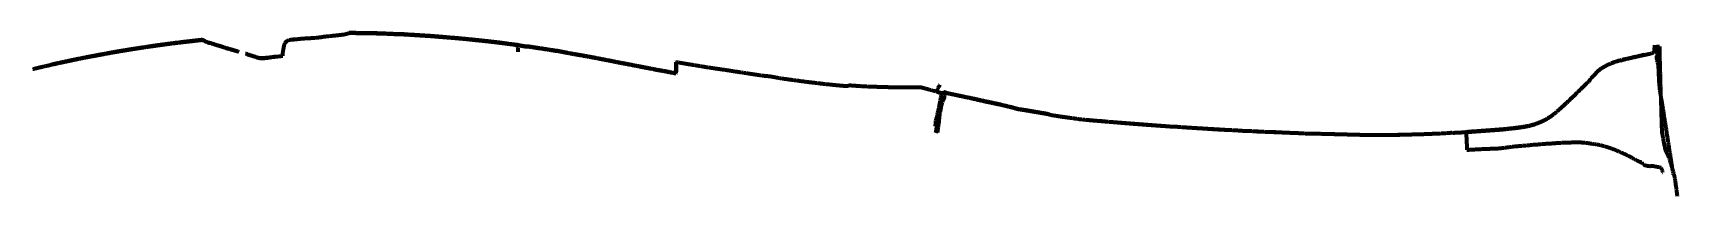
# Model space of a CAD drawing. Header units: metres. Extents: x 599858 to 604838, y 1147558 to 1148052.
import ezdxf

# ---------------------------------------------------------------- set-up
doc = ezdxf.new("R2010")
doc.units = ezdxf.units.M
doc.header["$MEASUREMENT"] = 0
doc.linetypes.add('DGN Style 5', pattern=[63.435643, 27.186704, -36.248939])
doc.layers.add('TF_T_---_Kabl-_2', color=5, linetype='DGN Style 5', lineweight=70)

msp = doc.modelspace()

# ---------------------------------------------------------------- linework, layer by layer
at = {"layer": 'TF_T_---_Kabl-_2'}
for p, q in [((602612.71, 1147869.72, 42.467465), (602613.33, 1147869.55, 42.41)), ((602625.91, 1147869.96, 41.766466), (602625.459996, 1147870.581838, 41.802621))]:
    msp.add_line(p, q, dxfattribs=at)
at = {"layer": 'TF_T_---_Kabl-_2', "extrusion": (0.475567, -0.017652, 0.879502), "elevation": 267381.833188, "flags": 128}
msp.add_lwpolyline([(1169655.330494, -494059.997235), (1169656.422712, -494060.042164), (1169656.733611, -494060.063177)], dxfattribs=at)
at = {"layer": 'TF_T_---_Kabl-_2', "extrusion": (0.332807, 0.832519, 0.442891), "elevation": 1156686.835866, "flags": 128}
msp.add_lwpolyline([(-135644.346522, -571333.011441), (-135646.860829, -571332.922212), (-135646.915788, -571332.925862)], dxfattribs=at)
at = {"layer": 'TF_T_---_Kabl-_2'}
for points in [[(599858.38, 1147942.75, 30.47), (599858.38, 1147942.76, 30.46), (599858.4, 1147942.76, 30.26), (599858.4, 1147942.76, 30.39), (599858.42, 1147942.77, 30.08), (599858.44, 1147942.77, 30.22), (599858.48, 1147942.78, 30.28), (599858.82, 1147942.86, 30.24), (599859.17, 1147942.95, 30.23), (599860.54, 1147943.29, 30.24), (599861.26, 1147943.46, 30.2), (599861.94, 1147943.63, 30.22), (599862.38, 1147943.74, 30.21), (599864.29, 1147944.21, 30.16), (599864.76, 1147944.33, 30.15), (599864.81, 1147944.34, 30.15), (599865.69, 1147944.56, 30.15), (599866.63, 1147944.79, 30.09), (599866.66, 1147944.8, 30.1), (599866.85, 1147944.84, 30.09), (599867.46, 1147944.99, 30.11), (599868.38, 1147945.22, 30.06), (599868.94, 1147945.36, 30.07), (599869.41, 1147945.47, 30.12), (599869.78, 1147945.57, 30.1), (599869.98, 1147945.61, 30.13), (599870.62, 1147945.77, 30.03), (599871.84, 1147946.07, 29.99), (599872.37, 1147946.2, 29.97), (599874.12, 1147946.64, 29.98), (599874.1761, 1147946.651029, 29.983262), (599874.48, 1147946.72, 29.97), (599874.76, 1147946.78, 30), (599875.32, 1147946.91, 29.99), (599875.61, 1147946.97, 29.98), (599875.66, 1147946.98, 29.98), (599875.83, 1147947.02, 29.96), (599876.84, 1147947.25, 29.85), (599877.73, 1147947.45, 29.85), (599878.51, 1147947.62, 29.84), (599880.63, 1147948.1, 29.78), (599881.21, 1147948.23, 29.76), (599881.83, 1147948.37, 29.82), (599881.89, 1147948.38, 29.81), (599882.8, 1147948.59, 29.83), (599882.84, 1147948.6, 29.83), (599885.62, 1147949.22, 29.79), (599885.64, 1147949.23, 29.79), (599885.67, 1147949.23, 29.79), (599886.85, 1147949.5, 29.74), (599887.07, 1147949.55, 29.74), (599887.31, 1147949.6, 29.73), (599887.33, 1147949.6, 29.73), (599887.34, 1147949.61, 29.73), (599889.94, 1147950.19, 29.67), (599889.95, 1147950.19, 29.67), (599889.96, 1147950.2, 29.67), (599892.39, 1147950.74, 29.61), (599892.45, 1147950.76, 29.61), (599892.47, 1147950.76, 29.62), (599893.35, 1147950.96, 29.57), (599893.39, 1147950.97, 29.57), (599893.44, 1147950.98, 29.56), (599895.49, 1147951.44, 29.47), (599895.98, 1147951.55, 29.47), (599897.16, 1147951.81, 29.5), (599897.58, 1147951.91, 29.49), (599897.84, 1147951.97, 29.46), (599898.37, 1147952.09, 29.38), (599899.25, 1147952.28, 29.48), (599899.34, 1147952.3, 29.47), (599900.78, 1147952.63, 29.39), (599901.31, 1147952.75, 29.38), (599901.85, 1147952.87, 29.38), (599902.02, 1147952.91, 29.37), (599903.01, 1147953.13, 29.31), (599903.29, 1147953.19, 29.29), (599904.65, 1147953.5, 29.37), (599905.29, 1147953.64, 29.4), (599905.41, 1147953.67, 29.4), (599905.7, 1147953.73, 29.38), (599907.09, 1147954.05, 29.28), (599907.63, 1147954.17, 29.26), (599908.81, 1147954.43, 29.24), (599909.04, 1147954.48, 29.23), (599909.4, 1147954.56, 29.23), (599909.95, 1147954.69, 29.25), (599910.18, 1147954.74, 29.25), (599910.76, 1147954.87, 29.24), (599911.4, 1147955.01, 29.16), (599911.56, 1147955.05, 29.21), (599912.81, 1147955.33, 29.14), (599913.53, 1147955.49, 29.08), (599915.13, 1147955.84, 29.06), (599916.4, 1147956.12, 29.03), (599917.05, 1147956.26, 29.05), (599917.49, 1147956.36, 29.03), (599917.7, 1147956.41, 29.04), (599919.4, 1147956.78, 29.05), (599919.76, 1147956.86, 29.05), (599920.62, 1147957.05, 29.02), (599921.55, 1147957.26, 28.96), (599922.97, 1147957.57, 28.94), (599923.89, 1147957.77, 28.96), (599924.08, 1147957.82, 28.95), (599924.43, 1147957.9, 28.96), (599924.65, 1147957.94, 28.96), (599925.01, 1147958.02, 28.96), (599926.83, 1147958.43, 28.88), (599927.61, 1147958.6, 28.86), (599928.14, 1147958.71, 28.83), (599928.41, 1147958.78, 28.86), (599929.03, 1147958.91, 28.9), (599929.76, 1147959.07, 28.81), (599930.24, 1147959.18, 28.79), (599930.73, 1147959.29, 28.81), (599931.61, 1147959.48, 28.86), (599932.05, 1147959.58, 28.84), (599933.24, 1147959.84, 28.77), (599933.55, 1147959.91, 28.77), (599934.36, 1147960.09, 28.77), (599934.55, 1147960.13, 28.74), (599934.83, 1147960.19, 28.76), (599935.84, 1147960.42, 28.75), (599936.32, 1147960.52, 28.71), (599937.85, 1147960.86, 28.65), (599937.87, 1147960.87, 28.64), (599937.98, 1147960.89, 28.64), (599938.71, 1147961.05, 28.66), (599938.92, 1147961.1, 28.67), (599939.12, 1147961.14, 28.67), (599939.38, 1147961.2, 28.65), (599941.35, 1147961.64, 28.54), (599942.35, 1147961.86, 28.56), (599943.19, 1147962.04, 28.62), (599943.7, 1147962.15, 28.53), (599943.77, 1147962.17, 28.53), (599943.89, 1147962.2, 28.53), (599944.92, 1147962.42, 28.59), (599946.49, 1147962.77, 28.57), (599946.69, 1147962.82, 28.56), (599946.78, 1147962.84, 28.57), (599947.94, 1147963.09, 28.53), (599947.98, 1147963.1, 28.53), (599948.06, 1147963.12, 28.53), (599948.18, 1147963.14, 28.52), (599950.599915, 1147963.683181, 28.526392), (599950.63, 1147963.69, 28.53), (599952.35, 1147964.04, 28.54), (599952.6, 1147964.1, 28.54), (599953.15, 1147964.21, 28.49), (599954.26, 1147964.44, 28.47), (599954.83, 1147964.56, 28.45), (599956.43, 1147964.9, 28.39), (599956.73, 1147964.96, 28.37), (599956.86, 1147964.99, 28.39), (599957.35, 1147965.09, 28.32), (599957.57, 1147965.14, 28.31), (599957.64, 1147965.15, 28.31), (599957.77, 1147965.18, 28.3), (599958.56, 1147965.34, 28.38), (599959.42, 1147965.52, 28.31), (599959.67, 1147965.57, 28.29), (599960.92, 1147965.84, 28.32), (599961.2, 1147965.89, 28.32), (599961.49, 1147965.95, 28.35), (599962.01, 1147966.06, 28.34), (599962.21, 1147966.1, 28.32), (599962.83, 1147966.23, 28.27), (599963.01, 1147966.27, 28.25), (599963.12, 1147966.29, 28.25), (599964.6, 1147966.6, 28.25), (599965.22, 1147966.73, 28.26), (599965.95, 1147966.89, 28.24), (599967.15, 1147967.13, 28.19), (599967.2, 1147967.15, 28.18), (599967.25, 1147967.16, 28.18), (599967.42, 1147967.19, 28.19), (599968.29, 1147967.37, 28.17), (599968.98, 1147967.52, 28.2), (599970.24, 1147967.78, 28.18), (599970.43, 1147967.82, 28.18), (599970.49, 1147967.83, 28.16), (599970.85, 1147967.91, 28.18), (599971.63, 1147968.07, 28.08), (599973.26, 1147968.41, 28.11), (599974.29, 1147968.63, 28.08), (599974.73, 1147968.72, 28.06), (599975.44, 1147968.86, 28.09), (599976.31, 1147969.05, 28.08), (599976.46, 1147969.08, 28.08), (599976.61, 1147969.11, 28.06), (599977.05, 1147969.2, 28.04), (599977.69, 1147969.34, 27.97), (599978.2, 1147969.44, 27.99), (599978.58, 1147969.52, 27.95), (599979.03, 1147969.61, 27.92), (599979.3, 1147969.67, 27.99), (599980.66, 1147969.96, 27.97), (599981.58, 1147970.15, 27.98), (599981.85, 1147970.2, 27.96), (599982.01, 1147970.24, 27.97), (599982.13, 1147970.26, 27.96), (599982.32, 1147970.3, 27.97), (599983.68, 1147970.59, 27.91), (599983.91, 1147970.63, 27.92), (599983.94, 1147970.64, 27.92), (599984.365365, 1147970.733879, 27.932564), (599986.06, 1147971.08, 27.98), (599986.29, 1147971.13, 27.99), (599986.32, 1147971.13, 27.99), (599986.37, 1147971.14, 27.99), (599987.63, 1147971.4, 27.88), (599989.37, 1147971.76, 27.92), (599989.44, 1147971.78, 27.92), (599989.56, 1147971.8, 27.92), (599992.04, 1147972.32, 27.84), (599992.1, 1147972.33, 27.84), (599992.17, 1147972.34, 27.84), (599993.46, 1147972.61, 27.86), (599994.67, 1147972.86, 27.85), (599994.68, 1147972.86, 27.85), (599994.71, 1147972.87, 27.85), (599994.73, 1147972.87, 27.85), (599995.9, 1147973.12, 27.81), (599997.04, 1147973.35, 27.76), (599997.29, 1147973.4, 27.76), (599998.04, 1147973.56, 27.78), (599998.83, 1147973.72, 27.76), (600000.22, 1147974.01, 27.73), (600001, 1147974.17, 27.71), (600001.23, 1147974.22, 27.73), (600002.37, 1147974.45, 27.7), (600002.72, 1147974.53, 27.71), (600002.75, 1147974.53, 27.71), (600003.55, 1147974.7, 27.7), (600003.58, 1147974.7, 27.69), (600003.87, 1147974.77, 27.69), (600005.06, 1147975.01, 27.73), (600005.21, 1147975.04, 27.73), (600005.46, 1147975.09, 27.73), (600005.56, 1147975.11, 27.72), (600005.66, 1147975.14, 27.73), (600007.05, 1147975.42, 27.66), (600007.25, 1147975.46, 27.62), (600008.25, 1147975.67, 27.66), (600008.31, 1147975.68, 27.66), (600008.6, 1147975.74, 27.68), (600008.74, 1147975.77, 27.69), (600008.8, 1147975.79, 27.68), (600008.9, 1147975.81, 27.69), (600009.89, 1147976.01, 27.64), (600011.08, 1147976.26, 27.63), (600011.39, 1147976.32, 27.65), (600011.427942, 1147976.328414, 27.645983), (600011.94, 1147976.43, 27.64), (600012.26, 1147976.49, 27.62), (600013.37, 1147976.7, 27.57), (600013.52, 1147976.73, 27.56), (600015.4, 1147977.1, 27.54), (600015.59, 1147977.13, 27.54), (600015.8, 1147977.17, 27.53), (600017.06, 1147977.42, 27.52), (600017.98, 1147977.59, 27.47), (600019.07, 1147977.8, 27.47), (600020.22, 1147978.03, 27.46), (600020.85, 1147978.15, 27.49), (600021.33, 1147978.24, 27.48), (600021.53, 1147978.28, 27.45), (600021.84, 1147978.34, 27.47), (600022.56, 1147978.48, 27.49), (600023.09, 1147978.58, 27.49), (600023.23, 1147978.61, 27.47), (600023.64, 1147978.69, 27.47), (600024.94, 1147978.94, 27.47), (600025.33, 1147979.01, 27.46), (600026.17, 1147979.17, 27.46), (600026.53, 1147979.24, 27.4), (600027.38, 1147979.41, 27.42), (600027.92, 1147979.51, 27.36), (600028.93, 1147979.71, 27.4), (600029.06, 1147979.73, 27.39), (600029.16, 1147979.75, 27.39), (600029.49, 1147979.81, 27.37), (600030.73, 1147980.05, 27.39), (600030.9, 1147980.09, 27.4), (600031.01, 1147980.11, 27.4), (600032.81, 1147980.45, 27.36), (600033.01, 1147980.49, 27.35), (600033.25, 1147980.54, 27.34), (600034.81, 1147980.84, 27.37), (600034.94, 1147980.87, 27.37), (600035.23, 1147980.92, 27.38), (600035.3, 1147980.93, 27.38), (600035.66, 1147981.01, 27.37), (600036.02, 1147981.07, 27.36), (600036.66, 1147981.2, 27.33), (600036.882087, 1147981.235992, 27.340709), (600036.91, 1147981.25, 27.34), (600037.35, 1147981.33, 27.34), (600038.95, 1147981.62, 27.21), (600039.96, 1147981.8, 27.3), (600040, 1147981.81, 27.29), (600040.15, 1147981.84, 27.29), (600040.73, 1147981.94, 27.28), (600041.51, 1147982.08, 27.22), (600042.55, 1147982.27, 27.22), (600046.14, 1147982.93, 27.17), (600046.39, 1147982.97, 27.15), (600046.61, 1147983.01, 27.16), (600046.78, 1147983.04, 27.15), (600047.33, 1147983.14, 27.17), (600047.96, 1147983.26, 27.12), (600048.02, 1147983.27, 27.12), (600048.42, 1147983.34, 27.13), (600049.67, 1147983.57, 27.15), (600049.89, 1147983.61, 27.16), (600050.05, 1147983.64, 27.15), (600050.51, 1147983.72, 27.16), (600051.55, 1147983.91, 27.09), (600052.16, 1147984.02, 27.09), (600052.38, 1147984.06, 27.09), (600052.73, 1147984.13, 27.1), (600053.51, 1147984.27, 27.1), (600053.98, 1147984.36, 27.1), (600054.65, 1147984.48, 27.09), (600054.8, 1147984.51, 27.09), (600055.56, 1147984.64, 27.08), (600056.53, 1147984.82, 27), (600056.67, 1147984.85, 26.98), (600056.94, 1147984.9, 27), (600057.27, 1147984.96, 27.08), (600058.05, 1147985.1, 27.07), (600058.39, 1147985.16, 27.03), (600058.51, 1147985.18, 27.03), (600058.76, 1147985.23, 27.04), (600060.16, 1147985.48, 27.01), (600060.82, 1147985.6, 27.01), (600061.75, 1147985.77, 27.04), (600061.83, 1147985.79, 27.03), (600062.58, 1147985.92, 26.97), (600062.65, 1147985.94, 26.97), (600063.03, 1147986.01, 26.98), (600064.17, 1147986.21, 27.03), (600064.96, 1147986.36, 26.98), (600065.14, 1147986.39, 27), (600065.21, 1147986.4, 27), (600067.63, 1147986.84, 26.92), (600067.76, 1147986.87, 26.92), (600067.83, 1147986.88, 26.91), (600068.59, 1147987.02, 26.86), (600069.150414, 1147987.124952, 26.840285), (600069.31, 1147987.15, 26.83), (600069.51, 1147987.19, 26.81), (600069.72, 1147987.23, 26.82), (600070.32, 1147987.34, 26.94), (600071.7, 1147987.61, 26.93), (600072.43, 1147987.74, 26.88), (600073.03, 1147987.86, 26.81), (600073.05, 1147987.86, 26.81), (600073.08, 1147987.87, 26.81), (600074.04, 1147988.05, 26.9), (600074.5, 1147988.14, 26.88), (600075.34, 1147988.3, 26.85), (600076.07, 1147988.44, 26.83), (600076.21, 1147988.46, 26.83), (600077.36, 1147988.68, 26.87), (600077.91, 1147988.79, 26.88), (600078.44, 1147988.89, 26.86), (600080.1, 1147989.2, 26.86), (600080.95, 1147989.37, 26.8), (600081.5, 1147989.47, 26.85), (600081.84, 1147989.54, 26.73), (600081.85, 1147989.54, 26.73), (600082.36, 1147989.63, 26.85), (600083.03, 1147989.76, 26.73), (600083.17, 1147989.79, 26.73), (600084.13, 1147989.97, 26.8), (600084.67, 1147990.08, 26.8), (600085.11, 1147990.16, 26.79), (600086.19, 1147990.36, 26.79), (600086.61, 1147990.44, 26.76), (600087.43, 1147990.6, 26.77), (600087.62, 1147990.64, 26.76), (600087.94, 1147990.7, 26.77), (600088.88, 1147990.88, 26.79), (600089.22, 1147990.94, 26.78), (600089.31, 1147990.96, 26.78), (600089.97, 1147991.08, 26.73), (600090.64, 1147991.21, 26.73), (600092, 1147991.47, 26.72), (600092.85, 1147991.63, 26.72), (600093.58, 1147991.77, 26.67), (600093.69, 1147991.79, 26.67), (600094.36, 1147991.92, 26.7), (600094.62, 1147991.97, 26.7), (600095.38, 1147992.11, 26.65), (600095.77, 1147992.19, 26.65), (600097.07, 1147992.43, 26.68), (600097.62, 1147992.54, 26.68), (600098.55, 1147992.72, 26.71), (600099.24, 1147992.85, 26.71), (600099.47, 1147992.89, 26.72), (600100.13, 1147993.02, 26.69), (600101.19, 1147993.22, 26.68), (600101.66, 1147993.31, 26.67), (600102.144397, 1147993.395525, 26.667522), (600102.56, 1147993.47, 26.67), (600103.05, 1147993.55, 26.68), (600103.48, 1147993.62, 26.7), (600104.06, 1147993.71, 26.67), (600104.25, 1147993.74, 26.65), (600104.59, 1147993.8, 26.63), (600104.69, 1147993.81, 26.65), (600106.05, 1147994.03, 26.68), (600106.58, 1147994.12, 26.63), (600106.88, 1147994.17, 26.63), (600107.16, 1147994.21, 26.66), (600108.36, 1147994.41, 26.66), (600108.42, 1147994.42, 26.65), (600109.44, 1147994.58, 26.67), (600109.61, 1147994.61, 26.67), (600109.64, 1147994.62, 26.67), (600109.89, 1147994.66, 26.67), (600110.04, 1147994.68, 26.67), (600111.05, 1147994.85, 26.68), (600111.11, 1147994.85, 26.68), (600111.32, 1147994.89, 26.68), (600112.6, 1147995.1, 26.64), (600112.82, 1147995.13, 26.62), (600113.15, 1147995.19, 26.6), (600113.65, 1147995.27, 26.59), (600114.07, 1147995.34, 26.59), (600114.45, 1147995.4, 26.58), (600114.92, 1147995.47, 26.56), (600116.02, 1147995.65, 26.55), (600116.06, 1147995.66, 26.56), (600116.07, 1147995.66, 26.56), (600116.21, 1147995.68, 26.56), (600116.81, 1147995.78, 26.55), (600117.17, 1147995.84, 26.57), (600117.9, 1147995.96, 26.52), (600118.61, 1147996.07, 26.51), (600119.76, 1147996.26, 26.55), (600119.82, 1147996.27, 26.55), (600120.1, 1147996.31, 26.56), (600121.04, 1147996.47, 26.53), (600121.11, 1147996.48, 26.53), (600121.19, 1147996.49, 26.52), (600122.04, 1147996.63, 26.55), (600123.02, 1147996.79, 26.5), (600123.23, 1147996.82, 26.54), (600123.51, 1147996.87, 26.51), (600123.86, 1147996.92, 26.45), (600124.2, 1147996.98, 26.45), (600125.16, 1147997.14, 26.41), (600125.32, 1147997.16, 26.41), (600125.6, 1147997.21, 26.41), (600126.65, 1147997.38, 26.41), (600126.86, 1147997.41, 26.42), (600127.62, 1147997.53, 26.43), (600127.92, 1147997.58, 26.42), (600129.13, 1147997.78, 26.42), (600129.24, 1147997.8, 26.41), (600129.37, 1147997.82, 26.42), (600129.81, 1147997.89, 26.43), (600129.98, 1147997.92, 26.44), (600130.44, 1147997.99, 26.44), (600131.42, 1147998.15, 26.43), (600132.07, 1147998.26, 26.42), (600133.07, 1147998.42, 26.39), (600133.49, 1147998.49, 26.38), (600134.32, 1147998.62, 26.35), (600135.08, 1147998.74, 26.33), (600136.55, 1147998.98, 26.31), (600136.72, 1147999.01, 26.3), (600137.831652, 1147999.189242, 26.275991), (600137.9, 1147999.2, 26.27), (600138.05, 1147999.23, 26.27), (600138.61, 1147999.32, 26.28), (600140.28, 1147999.6, 26.27), (600141.51, 1147999.81, 26.29), (600141.78, 1147999.85, 26.26), (600142.36, 1147999.95, 26.27), (600143.01, 1148000.06, 26.31), (600143.82, 1148000.19, 26.33), (600144.34, 1148000.28, 26.32), (600144.75, 1148000.35, 26.3), (600145.22, 1148000.43, 26.29), (600146.27, 1148000.61, 26.28), (600146.92, 1148000.71, 26.25), (600148.06, 1148000.9, 26.25), (600148.28, 1148000.94, 26.24), (600148.49, 1148000.98, 26.26), (600149.24, 1148001.1, 26.27), (600149.76, 1148001.19, 26.26), (600149.9, 1148001.21, 26.25), (600150.07, 1148001.24, 26.26), (600150.45, 1148001.31, 26.22), (600151.29, 1148001.45, 26.21), (600151.82, 1148001.54, 26.26), (600152, 1148001.57, 26.25), (600152.43, 1148001.64, 26.24), (600152.86, 1148001.71, 26.21), (600152.95, 1148001.73, 26.21), (600154.48, 1148001.98, 26.18), (600154.99, 1148002.07, 26.17), (600155.62, 1148002.17, 26.16), (600156.01, 1148002.24, 26.18), (600157.04, 1148002.41, 26.17), (600157.34, 1148002.46, 26.16), (600158.11, 1148002.59, 26.18), (600158.81, 1148002.71, 26.19), (600158.92, 1148002.73, 26.16), (600159.23, 1148002.78, 26.17), (600159.26, 1148002.78, 26.17), (600160.610771, 1148003.011711, 26.180331), (600160.86, 1148003.05, 26.18), (600161.07, 1148003.08, 26.17), (600161.52, 1148003.15, 26.17), (600162.13, 1148003.24, 26.16), (600162.68, 1148003.33, 26.11), (600162.88, 1148003.36, 26.13), (600163.98, 1148003.53, 26.17), (600164.33, 1148003.58, 26.16), (600164.66, 1148003.64, 26.14), (600165.58, 1148003.78, 26.09), (600166.47, 1148003.92, 26.1), (600167.02, 1148004, 26.1), (600167.18, 1148004.02, 26.11), (600167.59, 1148004.09, 26.06), (600167.83, 1148004.13, 26.06), (600169.01, 1148004.31, 26.06), (600169.28, 1148004.35, 26.05), (600169.52, 1148004.39, 26.08), (600169.81, 1148004.43, 26.09), (600170.4, 1148004.52, 26.04), (600171.08, 1148004.63, 26.02), (600171.79, 1148004.74, 26.03), (600172.27, 1148004.81, 25.97), (600173.21, 1148004.96, 26.02), (600173.5, 1148005, 26.01), (600173.61, 1148005.02, 26.03), (600174.06, 1148005.09, 25.98), (600175.4, 1148005.29, 26.06), (600175.91, 1148005.37, 26.06), (600175.96, 1148005.38, 26.05), (600177.97, 1148005.69, 26), (600178.04, 1148005.7, 26), (600178.14, 1148005.72, 26), (600178.22, 1148005.73, 26.01), (600178.31, 1148005.74, 26.01), (600179.43, 1148005.92, 26.02), (600181.31, 1148006.21, 25.98), (600181.56, 1148006.25, 25.97), (600181.73, 1148006.27, 25.98), (600182.24, 1148006.35, 25.98), (600183.46, 1148006.54, 26), (600184.384765, 1148006.684729, 26.011791), (600184.49, 1148006.7, 26.01), (600184.88, 1148006.75, 26), (600185.88, 1148006.9, 26), (600186.3, 1148006.97, 26.01), (600187.16, 1148007.09, 26), (600188.16, 1148007.24, 25.98), (600188.53, 1148007.3, 25.98), (600189.69, 1148007.47, 25.94), (600189.99, 1148007.51, 25.94), (600190.05, 1148007.52, 25.94), (600191.28, 1148007.71, 25.94), (600191.42, 1148007.73, 25.94), (600191.76, 1148007.78, 25.93), (600192.95, 1148007.95, 25.87), (600193.1, 1148007.98, 25.88), (600193.28, 1148008, 25.9), (600193.93, 1148008.1, 25.9), (600194.33, 1148008.16, 25.89), (600196.3, 1148008.45, 25.86), (600196.59, 1148008.49, 25.86), (600197.39, 1148008.61, 25.88), (600197.9, 1148008.69, 25.87), (600198.38, 1148008.76, 25.86), (600198.45, 1148008.77, 25.86), (600198.67, 1148008.8, 25.87), (600199.23, 1148008.89, 25.88), (600199.26, 1148008.89, 25.88), (600199.56, 1148008.94, 25.86), (600200.48, 1148009.07, 25.87), (600200.52, 1148009.08, 25.87), (600202.66, 1148009.4, 25.79), (600203.11, 1148009.46, 25.81), (600203.36, 1148009.5, 25.86), (600203.56, 1148009.53, 25.86), (600204, 1148009.59, 25.87), (600205.01, 1148009.74, 25.83), (600206.08, 1148009.9, 25.85), (600207.09, 1148010.05, 25.84), (600207.45, 1148010.11, 25.79), (600207.7, 1148010.14, 25.78), (600208.61, 1148010.28, 25.8), (600209.24, 1148010.37, 25.79), (600209.42, 1148010.4, 25.8), (600210.44, 1148010.55, 25.78), (600210.88, 1148010.62, 25.77), (600211.09, 1148010.65, 25.77), (600211.92, 1148010.77, 25.73), (600212.25012, 1148010.816361, 25.744931), (600212.57, 1148010.86, 25.76), (600213.32, 1148010.97, 25.76), (600213.84, 1148011.04, 25.75), (600214.78, 1148011.18, 25.74), (600215.99, 1148011.35, 25.74), (600216.22, 1148011.38, 25.73), (600216.34, 1148011.4, 25.73), (600217.09, 1148011.5, 25.73), (600218.54, 1148011.71, 25.64), (600218.55, 1148011.71, 25.64), (600218.68, 1148011.72, 25.64), (600219.83, 1148011.89, 25.7), (600220.65, 1148012, 25.67), (600221.28, 1148012.09, 25.66), (600221.38, 1148012.11, 25.66), (600221.66, 1148012.14, 25.68), (600222.09, 1148012.21, 25.7), (600222.29, 1148012.23, 25.67), (600223.53, 1148012.41, 25.57), (600224.73, 1148012.58, 25.56), (600225.78, 1148012.72, 25.64), (600226.13, 1148012.77, 25.63), (600226.91, 1148012.88, 25.64), (600227.24, 1148012.93, 25.65), (600228.25, 1148013.07, 25.59), (600228.61, 1148013.12, 25.6), (600229.59, 1148013.26, 25.63), (600229.63, 1148013.27, 25.63), (600230.32, 1148013.36, 25.61), (600231.02, 1148013.46, 25.64), (600231.25, 1148013.5, 25.63), (600232.04, 1148013.61, 25.62), (600232.78, 1148013.71, 25.6), (600233.24, 1148013.78, 25.61), (600233.696633, 1148013.84088, 25.617172)], [(600481.46, 1147994.96, 20.66), (600480.49, 1147995.24, 20.68), (600480.12, 1147995.35, 20.68), (600476.08, 1147996.54, 20.68), (600474.73, 1147996.94, 20.67), (600473.74, 1147997.23, 20.67), (600472.46, 1147997.61, 20.67), (600470.18, 1147998.28, 20.68), (600468.34, 1147998.83, 20.69), (600467.78, 1147998.99, 20.7), (600466.79, 1147999.28, 20.67), (600465.33, 1147999.71, 20.64), (600463.58, 1148000.22, 20.63), (600461.29, 1148000.9, 20.73), (600460.08, 1148001.26, 20.66), (600459.8, 1148001.34, 20.63), (600459.33, 1148001.48, 20.65), (600458.36, 1148001.76, 20.68), (600457.32, 1148002.07, 20.71), (600456.58, 1148002.29, 20.75), (600456.32, 1148002.36, 20.75), (600456.05, 1148002.44, 20.84), (600455.88, 1148002.49, 20.89), (600455.82, 1148002.51, 20.88), (600455.37, 1148002.65, 20.81), (600455.13, 1148002.72, 20.79), (600452.935162, 1148003.355186, 20.825482), (600452.14, 1148003.61, 20.84), (600452, 1148003.65, 20.85), (600451.59, 1148003.78, 20.87), (600447.64, 1148005.01, 21.06), (600444.75, 1148005.91, 21.17), (600443.04, 1148006.44, 21.25), (600440.52, 1148007.22, 21.31), (600439.09, 1148007.66, 21.39), (600437.72, 1148008.09, 21.45), (600437.43, 1148008.18, 21.43), (600437.23, 1148008.24, 21.45), (600437, 1148008.31, 21.46), (600436.1, 1148008.59, 21.58), (600434.59, 1148009.06, 21.65), (600433.49, 1148009.4, 21.68), (600432.89, 1148009.59, 21.67), (600432.6, 1148009.68, 21.7), (600431.66, 1148009.97, 21.74), (600430.85, 1148010.23, 21.81), (600430.45, 1148010.35, 21.84), (600430.14, 1148010.45, 21.85), (600429.61, 1148010.61, 22), (600429.29, 1148010.71, 21.91), (600428.99, 1148010.8, 21.92), (600428.8, 1148010.86, 21.93), (600427.38, 1148011.3, 22.04), (600426.52, 1148011.57, 22.12), (600425.35, 1148011.93, 22.09), (600424.87, 1148012.08, 22.12), (600423.19, 1148012.6, 22.27), (600423.08, 1148012.64, 22.26), (600422.85, 1148012.71, 22.28), (600422.59, 1148012.79, 22.28), (600421.081699, 1148013.262305, 22.330172), (600420.76, 1148013.36, 22.34), (600418.01, 1148014.19, 22.6), (600418, 1148014.19, 22.6), (600414.59, 1148015.22, 22.67), (600413.9, 1148015.42, 22.72), (600413.82, 1148015.45, 22.72), (600413.53, 1148015.54, 22.81), (600413.13, 1148015.66, 22.91), (600412.23, 1148015.92, 22.94), (600411.87, 1148016.03, 22.96), (600407.61, 1148017.32, 23.17), (600407.45, 1148017.36, 23.18), (600407.12, 1148017.46, 23.21), (600403.36, 1148018.6, 23.48), (600402.3, 1148018.92, 23.55), (600400.26, 1148019.53, 23.79), (600399.9, 1148019.64, 23.81), (600398.99, 1148019.91, 23.83), (600397.86, 1148020.26, 23.87), (600397.02, 1148020.51, 23.95), (600391.84, 1148022.07, 24.16), (600389.25, 1148022.85, 24.37), (600388.32, 1148023.13, 24.49), (600387.8213, 1148023.275131, 24.500891), (600387.49, 1148023.4, 24.51), (600386.29, 1148023.81, 24.73), (600386.08, 1148023.89, 24.75), (600384.32, 1148024.49, 24.8), (600383.15, 1148024.9, 24.86), (600382.57, 1148025.1, 24.86), (600381.996636, 1148025.297001, 24.821917), (600381.57, 1148025.59, 24.81), (600380.92, 1148026.03, 24.83), (600380.53, 1148026.3, 24.84), (600380.31, 1148026.44, 24.86), (600380.26, 1148026.48, 24.85), (600380.04, 1148026.63, 24.87), (600379.45, 1148027.03, 24.89), (600378.55, 1148027.63, 24.82), (600378.38, 1148027.75, 24.82), (600378.07, 1148027.96, 24.9), (600377.61, 1148028.27, 24.88), (600377.572035, 1148028.304298, 24.8689), (600377.28, 1148028.45, 24.8), (600377.1, 1148028.54, 24.71), (600376.67, 1148028.76, 24.63), (600376.57, 1148028.81, 24.62), (600375.86, 1148029.17, 24.36), (600375.86, 1148029.18, 24.36), (600375.85, 1148029.18, 24.36), (600375.65, 1148029.28, 24.38), (600375.57, 1148029.32, 24.4), (600375.44, 1148029.39, 24.41), (600375.03, 1148029.6, 24.53), (600374.97, 1148029.63, 24.52), (600374.8, 1148029.72, 24.55), (600374.36, 1148029.94, 24.78), (600374.18, 1148030.04, 24.9), (600374.11, 1148030.07, 24.91), (600373.903327, 1148030.180819, 24.981458), (600371.86, 1148030.37, 25.18), (600371.78, 1148030.37, 25.21), (600371.1, 1148030.44, 25.26), (600370.68, 1148030.47, 25.3), (600370.34, 1148030.51, 25.28), (600370.18, 1148030.52, 25.3), (600369.99, 1148030.54, 25.33), (600369.61, 1148030.57, 25.35), (600369.3, 1148030.6, 25.38), (600369.096942, 1148030.621183, 25.396604), (600368.19, 1148030.52, 25.41), (600367.95, 1148030.49, 25.4), (600367.8, 1148030.47, 25.39), (600367.63, 1148030.45, 25.39), (600366.58, 1148030.33, 25.34), (600366.26, 1148030.3, 25.32), (600364.92, 1148030.14, 25.33), (600364.62, 1148030.11, 25.35), (600363.96, 1148030.04, 25.3), (600363.21, 1148029.95, 25.41), (600363.12, 1148029.94, 25.42), (600362.61, 1148029.88, 25.38), (600362.09, 1148029.82, 25.44), (600361.91, 1148029.8, 25.45), (600361.77, 1148029.79, 25.46), (600360.46, 1148029.64, 25.4), (600360.02, 1148029.59, 25.38), (600359.24, 1148029.5, 25.37), (600358.89, 1148029.46, 25.37), (600358.49, 1148029.41, 25.37), (600358.3, 1148029.39, 25.35), (600357.42, 1148029.29, 25.32), (600356.94, 1148029.24, 25.31), (600356.43, 1148029.18, 25.29), (600355.55, 1148029.08, 25.37), (600355.04, 1148029.02, 25.39), (600354.27, 1148028.93, 25.41), (600354.18, 1148028.92, 25.4), (600354.09, 1148028.91, 25.4), (600353.87, 1148028.89, 25.39), (600353.06, 1148028.8, 25.29), (600352.45, 1148028.73, 25.38), (600352.11, 1148028.69, 25.4), (600351.88, 1148028.66, 25.39), (600351.29, 1148028.59, 25.29), (600350.58, 1148028.51, 25.31), (600349.8, 1148028.43, 25.33), (600348.89, 1148028.32, 25.34), (600348.27, 1148028.25, 25.38), (600347.54, 1148028.17, 25.37), (600347.25, 1148028.14, 25.37), (600346.74, 1148028.08, 25.3), (600346.18, 1148028.01, 25.32), (600345.54, 1148027.94, 25.31), (600345.19, 1148027.9, 25.33), (600344.24, 1148027.79, 25.32), (600343.34, 1148027.69, 25.31), (600343.21, 1148027.68, 25.32), (600342.79, 1148027.63, 25.33), (600341.97, 1148027.54, 25.37), (600341.52, 1148027.48, 25.37), (600341.23, 1148027.45, 25.35), (600341.07, 1148027.43, 25.34), (600340.94, 1148027.42, 25.36), (600340.87, 1148027.41, 25.36), (600339.92, 1148027.3, 25.36), (600339.25, 1148027.23, 25.28), (600339.07, 1148027.21, 25.26), (600338.4, 1148027.13, 25.3), (600337.7, 1148027.05, 25.35), (600336.73, 1148026.94, 25.3), (600336.65, 1148026.93, 25.3), (600336.36, 1148026.9, 25.4), (600335.65, 1148026.82, 25.39), (600334.49, 1148026.68, 25.37), (600334.18, 1148026.65, 25.37), (600333.04, 1148026.52, 25.38), (600332.78, 1148026.49, 25.37), (600332.73, 1148026.49, 25.37), (600332.58, 1148026.47, 25.37), (600332.21, 1148026.43, 25.35), (600331.7, 1148026.37, 25.34), (600331.18, 1148026.31, 25.36), (600330.85, 1148026.27, 25.38), (600330.63, 1148026.25, 25.39), (600329.76, 1148026.15, 25.34), (600328.42, 1148026, 25.34), (600328.39, 1148025.99, 25.34), (600328.35, 1148025.99, 25.34), (600328.34, 1148025.99, 25.34), (600327.16, 1148025.85, 25.37), (600327, 1148025.83, 25.37), (600326.78, 1148025.81, 25.37), (600326.55, 1148025.78, 25.36), (600325.66, 1148025.68, 25.28), (600325.53, 1148025.67, 25.29), (600324.57, 1148025.56, 25.28), (600323.5, 1148025.43, 25.3), (600322.92, 1148025.37, 25.32), (600322.49, 1148025.32, 25.31), (600322.16, 1148025.28, 25.31), (600322.05, 1148025.27, 25.31), (600321.7, 1148025.23, 25.34), (600320.38, 1148025.08, 25.33), (600320.12, 1148025.05, 25.32), (600319.37, 1148024.97, 25.36), (600318.73, 1148024.89, 25.28), (600318.59, 1148024.88, 25.28), (600318.52, 1148024.87, 25.28), (600318.37, 1148024.85, 25.33), (600318.05, 1148024.82, 25.29), (600317.46, 1148024.75, 25.34), (600317.16, 1148024.71, 25.31), (600316.54, 1148024.64, 25.34), (600316.328136, 1148024.622624, 25.339921), (600316.06, 1148024.59, 25.33), (600315.69, 1148024.54, 25.32), (600315.56, 1148024.53, 25.34), (600314.54, 1148024.41, 25.28), (600314.5, 1148024.4, 25.28), (600314.48, 1148024.4, 25.28), (600314.42, 1148024.39, 25.29), (600313.63, 1148024.3, 25.39), (600313.44, 1148024.28, 25.34), (600312.3, 1148024.14, 25.35), (600311.19, 1148024.01, 25.38), (600310.16, 1148023.88, 25.37), (600309.48, 1148023.8, 25.28), (600308.75, 1148023.72, 25.33), (600308.02, 1148023.63, 25.4), (600307.7, 1148023.59, 25.41), (600306.97, 1148023.5, 25.38), (600306.02, 1148023.39, 25.3), (600305.99, 1148023.39, 25.29), (600305.77, 1148023.36, 25.31), (600305.4, 1148023.32, 25.39), (600304.32, 1148023.19, 25.4), (600303.7, 1148023.11, 25.39), (600303.35, 1148023.07, 25.4), (600302.82, 1148023.01, 25.43), (600302.58, 1148022.98, 25.43), (600302.34, 1148022.95, 25.44), (600301.63, 1148022.87, 25.4), (600301.6, 1148022.86, 25.39), (600300.09, 1148022.68, 25.4), (600299.62, 1148022.63, 25.39), (600299.33, 1148022.59, 25.39), (600297.39, 1148022.36, 25.32), (600297.08, 1148022.32, 25.33), (600296.93, 1148022.31, 25.33), (600295.8, 1148022.17, 25.35), (600295.69, 1148022.16, 25.35), (600294.99, 1148022.08, 25.36), (600294.25, 1148021.99, 25.4), (600293.49, 1148021.9, 25.36), (600293.01, 1148021.84, 25.33), (600292.86, 1148021.82, 25.33), (600292.09, 1148021.73, 25.34), (600290.6, 1148021.55, 25.38), (600290.46, 1148021.54, 25.39), (600290.25, 1148021.51, 25.4), (600289.57, 1148021.43, 25.35), (600288.81, 1148021.34, 25.36), (600287.51, 1148021.18, 25.4), (600287.227885, 1148021.150338, 25.396648), (600286.87, 1148021.1, 25.39), (600286.83, 1148021.1, 25.39), (600286.58, 1148021.06, 25.41), (600286.45, 1148021.05, 25.41), (600285.62, 1148020.94, 25.39), (600285.37, 1148020.91, 25.42), (600285.16, 1148020.88, 25.43), (600284.83, 1148020.84, 25.44), (600283.5, 1148020.66, 25.4), (600283.27, 1148020.63, 25.4), (600283.05, 1148020.6, 25.39), (600282.03, 1148020.47, 25.41), (600281.83, 1148020.44, 25.42), (600280.67, 1148020.29, 25.42), (600280.43, 1148020.26, 25.41), (600279.44, 1148020.13, 25.41), (600278.81, 1148020.05, 25.39), (600278.37, 1148019.99, 25.41), (600278.03, 1148019.95, 25.42), (600277.39, 1148019.87, 25.43), (600277.26, 1148019.85, 25.43), (600277, 1148019.82, 25.43), (600276.45, 1148019.74, 25.4), (600275.51, 1148019.62, 25.45), (600275.06, 1148019.56, 25.45), (600273.69, 1148019.38, 25.45), (600273.14, 1148019.31, 25.37), (600273.12, 1148019.31, 25.37), (600272.86, 1148019.27, 25.39), (600272.62, 1148019.24, 25.37), (600272.04, 1148019.17, 25.44), (600271.9, 1148019.15, 25.41), (600271.17, 1148019.05, 25.35), (600270.73, 1148019, 25.33), (600268.96, 1148018.77, 25.35), (600268.85, 1148018.75, 25.37), (600268.68, 1148018.73, 25.38), (600268.36, 1148018.69, 25.45), (600268.18, 1148018.66, 25.42), (600267.23, 1148018.54, 25.43), (600267.05, 1148018.52, 25.41), (600266.01, 1148018.38, 25.44), (600265.850818, 1148018.363263, 25.442564), (600264.7, 1148018.21, 25.44), (600263.59, 1148018.06, 25.45), (600262.98, 1148017.98, 25.43), (600262.53, 1148017.91, 25.45), (600262.28, 1148017.88, 25.47), (600261.56, 1148017.78, 25.41), (600261.51, 1148017.78, 25.4), (600260.33, 1148017.62, 25.45), (600259.77, 1148017.54, 25.47), (600259.29, 1148017.48, 25.45), (600258.35, 1148017.35, 25.4), (600258.24, 1148017.34, 25.4), (600255.51, 1148016.97, 25.45), (600255.37, 1148016.95, 25.45), (600254.67, 1148016.86, 25.42), (600254.54, 1148016.84, 25.42), (600254.51, 1148016.84, 25.43), (600254.41, 1148016.82, 25.44), (600253.91, 1148016.76, 25.5), (600253.4, 1148016.69, 25.47), (600253.24, 1148016.67, 25.55), (600252.34, 1148016.55, 25.51), (600252.08, 1148016.51, 25.48), (600251.63, 1148016.45, 25.49), (600250.86, 1148016.35, 25.51), (600249.66, 1148016.19, 25.52), (600249.48, 1148016.16, 25.52), (600249.37, 1148016.15, 25.51), (600249.24, 1148016.13, 25.51), (600248.09, 1148015.98, 25.5), (600248.07, 1148015.97, 25.5), (600248.06, 1148015.97, 25.5), (600248.04, 1148015.97, 25.5), (600247.05, 1148015.84, 25.53), (600246.95, 1148015.82, 25.53), (600246.52, 1148015.77, 25.53), (600244.47, 1148015.49, 25.62), (600243.83, 1148015.4, 25.62), (600243.41, 1148015.35, 25.62), (600242.88, 1148015.28, 25.61), (600242.58, 1148015.24, 25.61), (600241.63, 1148015.11, 25.62), (600241.29, 1148015.06, 25.63), (600240.54, 1148014.96, 25.64), (600240.24, 1148014.92, 25.64), (600239.84, 1148014.87, 25.65), (600239.46, 1148014.82, 25.65), (600238.84, 1148014.74, 25.61), (600238.2, 1148014.65, 25.62), (600237.67, 1148014.58, 25.62), (600237.36, 1148014.54, 25.61), (600236.98, 1148014.49, 25.63), (600236.1, 1148014.37, 25.67), (600235.93, 1148014.35, 25.67), (600235.42, 1148014.28, 25.67), (600235.14, 1148014.24, 25.67), (600234.68, 1148014.18, 25.65), (600233.9, 1148014.07, 25.71), (600233.664571, 1148014.042307, 25.711735), (600233.31, 1148013.99, 25.71), (600232.61, 1148013.88, 25.69), (600232.09, 1148013.8, 25.7), (600231.05, 1148013.65, 25.71), (600230.17, 1148013.52, 25.67), (600229.63, 1148013.44, 25.68), (600229.58, 1148013.43, 25.68), (600228.8, 1148013.31, 25.66), (600228.26, 1148013.23, 25.65), (600227.35, 1148013.09, 25.69), (600226.88, 1148013.02, 25.68), (600226.17, 1148012.92, 25.67), (600225.7, 1148012.84, 25.68), (600224.74, 1148012.7, 25.6), (600223.44, 1148012.51, 25.61), (600222.31, 1148012.34, 25.7), (600222.07, 1148012.3, 25.74), (600221.71, 1148012.25, 25.72), (600221.33, 1148012.19, 25.69), (600221.2, 1148012.17, 25.69), (600220.61, 1148012.08, 25.7), (600219.84, 1148011.97, 25.73), (600218.74, 1148011.8, 25.66), (600218.48, 1148011.76, 25.66), (600218.45, 1148011.76, 25.67), (600217.09, 1148011.55, 25.75), (600216.36, 1148011.44, 25.75), (600216.22, 1148011.42, 25.74), (600215.95, 1148011.38, 25.75), (600214.78, 1148011.21, 25.75), (600213.86, 1148011.07, 25.76), (600213.31, 1148010.99, 25.76), (600212.57, 1148010.87, 25.76), (600212.079461, 1148010.803097, 25.740903), (600211.92, 1148010.78, 25.73), (600211.91, 1148010.78, 25.73), (600211.09, 1148010.65, 25.77), (600210.88, 1148010.62, 25.77), (600210.43, 1148010.56, 25.78), (600209.42, 1148010.41, 25.81), (600209.23, 1148010.38, 25.8), (600208.59, 1148010.29, 25.8), (600207.7, 1148010.15, 25.78), (600207.46, 1148010.12, 25.79), (600207.09, 1148010.06, 25.84), (600206.11, 1148009.92, 25.85), (600205.01, 1148009.76, 25.83), (600203.96, 1148009.6, 25.88), (600203.55, 1148009.54, 25.87), (600203.37, 1148009.51, 25.87), (600203.11, 1148009.48, 25.81), (600202.65, 1148009.41, 25.8), (600200.52, 1148009.09, 25.87), (600200.47, 1148009.09, 25.87), (600199.56, 1148008.95, 25.87), (600199.26, 1148008.91, 25.89), (600199.22, 1148008.9, 25.89), (600198.67, 1148008.82, 25.88), (600198.45, 1148008.79, 25.87), (600198.38, 1148008.78, 25.86), (600197.89, 1148008.7, 25.88), (600197.38, 1148008.63, 25.89), (600196.59, 1148008.51, 25.86), (600196.29, 1148008.47, 25.86), (600194.34, 1148008.18, 25.9), (600193.92, 1148008.12, 25.9), (600193.28, 1148008.02, 25.91), (600193.09, 1148008, 25.89), (600192.95, 1148007.97, 25.88), (600191.77, 1148007.8, 25.93), (600191.41, 1148007.75, 25.94), (600191.26, 1148007.73, 25.95), (600190.06, 1148007.55, 25.95), (600189.99, 1148007.54, 25.95), (600189.68, 1148007.49, 25.94), (600188.55, 1148007.32, 25.98), (600188.13, 1148007.26, 25.99), (600187.15, 1148007.12, 26.01), (600186.31, 1148006.99, 26.01), (600185.86, 1148006.93, 26.01), (600184.88, 1148006.78, 26.01), (600184.48, 1148006.72, 26.02), (600184.184524, 1148006.682644, 26.019136), (600183.47, 1148006.57, 26.01), (600182.29, 1148006.39, 25.99), (600181.72, 1148006.3, 25.99), (600181.54, 1148006.27, 25.98), (600181.26, 1148006.23, 26), (600179.43, 1148005.95, 26.03), (600178.24, 1148005.77, 26.02), (600178.18, 1148005.76, 26.02), (600178.12, 1148005.75, 26.01), (600178.06, 1148005.74, 26.01), (600178.01, 1148005.73, 26.01), (600175.95, 1148005.41, 26.07), (600175.9, 1148005.41, 26.07), (600175.43, 1148005.33, 26.07), (600174.06, 1148005.12, 25.99), (600173.6, 1148005.05, 26.04), (600173.5, 1148005.04, 26.03), (600173.24, 1148005, 26.04), (600172.28, 1148004.85, 25.99), (600171.82, 1148004.78, 26.05), (600171.07, 1148004.66, 26.04), (600170.4, 1148004.56, 26.05), (600169.79, 1148004.47, 26.11), (600169.48, 1148004.42, 26.1), (600169.27, 1148004.39, 26.07), (600169.02, 1148004.35, 26.08), (600167.81, 1148004.16, 26.08), (600167.58, 1148004.13, 26.08), (600167.2, 1148004.07, 26.12), (600167.03, 1148004.04, 26.12), (600166.53, 1148003.97, 26.12), (600165.55, 1148003.82, 26.11), (600164.68, 1148003.68, 26.15), (600164.32, 1148003.63, 26.17), (600163.94, 1148003.57, 26.18), (600162.9, 1148003.41, 26.15), (600162.66, 1148003.37, 26.12), (600162.04, 1148003.28, 26.18), (600161.49, 1148003.19, 26.19), (600161.09, 1148003.13, 26.19), (600160.86, 1148003.1, 26.2), (600160.431305, 1148003.028819, 26.200585), (600159.2, 1148002.83, 26.2), (600159.18, 1148002.83, 26.2), (600158.92, 1148002.78, 26.18), (600158.83, 1148002.77, 26.21), (600158.25, 1148002.67, 26.21), (600157.35, 1148002.53, 26.18), (600157, 1148002.47, 26.19), (600156.03, 1148002.31, 26.2), (600155.6, 1148002.24, 26.18), (600155, 1148002.14, 26.19), (600154.41, 1148002.04, 26.21), (600152.99, 1148001.81, 26.23), (600152.88, 1148001.79, 26.23), (600152.39, 1148001.71, 26.27), (600152.01, 1148001.65, 26.28), (600151.85, 1148001.62, 26.29), (600151.24, 1148001.52, 26.24), (600150.46, 1148001.39, 26.25), (600150.02, 1148001.32, 26.29), (600149.88, 1148001.3, 26.28), (600149.71, 1148001.27, 26.29), (600149.24, 1148001.2, 26.3), (600148.58, 1148001.09, 26.29), (600148.26, 1148001.03, 26.27), (600147.91, 1148000.98, 26.27), (600146.87, 1148000.81, 26.28), (600146.29, 1148000.71, 26.31), (600145.33, 1148000.55, 26.31), (600144.72, 1148000.45, 26.33), (600144.19, 1148000.37, 26.36), (600143.8, 1148000.3, 26.36), (600142.82, 1148000.14, 26.35), (600142.34, 1148000.06, 26.32), (600141.91, 1147999.99, 26.31), (600141.71, 1147999.96, 26.33), (600140.3, 1147999.73, 26.31), (600138.85, 1147999.49, 26.32), (600138, 1147999.35, 26.31), (600137.77, 1147999.31, 26.32), (600136.7, 1147999.14, 26.34), (600136.55, 1147999.11, 26.35), (600135.22, 1147998.9, 26.37), (600134.26, 1147998.74, 26.4), (600133.51, 1147998.62, 26.42), (600132.9, 1147998.52, 26.43), (600132.03, 1147998.37, 26.46), (600131.15, 1147998.23, 26.48), (600130.41, 1147998.11, 26.48), (600130.06, 1147998.05, 26.49), (600129.85, 1147998.01, 26.47), (600129.3, 1147997.92, 26.45), (600129.18, 1147997.91, 26.45), (600129.05, 1147997.88, 26.46), (600127.95, 1147997.7, 26.46), (600127.52, 1147997.63, 26.46), (600126.86, 1147997.52, 26.46), (600126.57, 1147997.48, 26.45), (600125.6, 1147997.32, 26.44), (600125.3, 1147997.27, 26.45), (600125.15, 1147997.24, 26.45), (600124.26, 1147997.1, 26.49), (600123.82, 1147997.03, 26.48), (600123.39, 1147996.96, 26.56), (600123.18, 1147996.92, 26.58), (600123.03, 1147996.9, 26.55), (600122.33, 1147996.78, 26.59), (600121.2, 1147996.6, 26.55), (600121.1, 1147996.58, 26.56), (600121, 1147996.56, 26.56), (600120.14, 1147996.42, 26.59), (600119.79, 1147996.37, 26.58), (600119.71, 1147996.35, 26.58), (600118.65, 1147996.18, 26.54), (600117.85, 1147996.05, 26.55), (600117.03, 1147995.91, 26.61), (600116.81, 1147995.88, 26.59), (600116.46, 1147995.82, 26.6), (600116.09, 1147995.76, 26.58), (600116.06, 1147995.75, 26.58), (600115.97, 1147995.74, 26.58), (600114.93, 1147995.57, 26.58), (600114.4, 1147995.48, 26.61), (600113.97, 1147995.41, 26.61), (600113.62, 1147995.35, 26.61), (600113.21, 1147995.29, 26.62), (600112.94, 1147995.24, 26.64), (600112.61, 1147995.19, 26.66), (600111.15, 1147994.95, 26.71), (600111.04, 1147994.93, 26.72), (600110.86, 1147994.9, 26.72), (600110.01, 1147994.76, 26.7), (600109.9, 1147994.74, 26.7), (600109.63, 1147994.7, 26.71), (600109.6, 1147994.7, 26.71), (600109.49, 1147994.68, 26.7), (600108.38, 1147994.49, 26.68), (600108.35, 1147994.49, 26.69), (600107.05, 1147994.28, 26.69), (600106.82, 1147994.24, 26.67), (600106.58, 1147994.2, 26.66), (600106.15, 1147994.13, 26.7), (600104.67, 1147993.89, 26.67), (600104.58, 1147993.87, 26.66), (600104.27, 1147993.82, 26.67), (600104.07, 1147993.79, 26.69), (600103.45, 1147993.69, 26.72), (600103.05, 1147993.62, 26.7), (600102.52, 1147993.53, 26.69), (600101.946133, 1147993.443401, 26.696025), (600101.68, 1147993.39, 26.69), (600101.13, 1147993.29, 26.71), (600100.15, 1147993.1, 26.72), (600099.42, 1147992.97, 26.76), (600099.27, 1147992.94, 26.75), (600098.82, 1147992.85, 26.75), (600097.63, 1147992.63, 26.72), (600096.92, 1147992.5, 26.71), (600095.7, 1147992.27, 26.69), (600095.34, 1147992.2, 26.69), (600094.63, 1147992.07, 26.73), (600094.35, 1147992.01, 26.73), (600093.73, 1147991.9, 26.71), (600093.58, 1147991.87, 26.71), (600092.9, 1147991.74, 26.75), (600092.11, 1147991.59, 26.75), (600090.56, 1147991.3, 26.77), (600089.95, 1147991.19, 26.77), (600089.23, 1147991.05, 26.83), (600089.16, 1147991.04, 26.82), (600088.9, 1147990.99, 26.84), (600087.74, 1147990.77, 26.81), (600087.66, 1147990.76, 26.81), (600087.62, 1147990.75, 26.81), (600086.63, 1147990.56, 26.8), (600086.11, 1147990.47, 26.83), (600085.13, 1147990.28, 26.83), (600084.63, 1147990.19, 26.84), (600084.14, 1147990.1, 26.85), (600083.12, 1147989.9, 26.77), (600083.07, 1147989.9, 26.77), (600082.97, 1147989.88, 26.78), (600082.3, 1147989.75, 26.9), (600081.93, 1147989.68, 26.82), (600081.69, 1147989.64, 26.81), (600081.43, 1147989.59, 26.9), (600081, 1147989.51, 26.86), (600080.35, 1147989.39, 26.91), (600078.38, 1147989.02, 26.91), (600077.94, 1147988.93, 26.92), (600077.29, 1147988.81, 26.92), (600076.25, 1147988.62, 26.88), (600075.98, 1147988.57, 26.88), (600075.32, 1147988.44, 26.9), (600074.55, 1147988.3, 26.92), (600073.98, 1147988.19, 26.95), (600073.08, 1147988.02, 26.87), (600072.95, 1147988, 26.86), (600072.38, 1147987.89, 26.93), (600071.46, 1147987.72, 26.99), (600070.3, 1147987.5, 27), (600069.81, 1147987.41, 26.91), (600069.41, 1147987.33, 26.89), (600069.34, 1147987.32, 26.88), (600069.25, 1147987.3, 26.88), (600067.83, 1147987.04, 26.97), (600067.64, 1147987, 26.98), (600067.28, 1147986.93, 26.99), (600065.21, 1147986.54, 27.05), (600065.12, 1147986.53, 27.05), (600064.9, 1147986.49, 27.03), (600063.91, 1147986.3, 27.08), (600062.64, 1147986.06, 27.02), (600062.54, 1147986.04, 27.03), (600061.82, 1147985.91, 27.09), (600061.77, 1147985.9, 27.09), (600060.77, 1147985.71, 27.06), (600060.23, 1147985.61, 27.06), (600058.72, 1147985.33, 27.08), (600058.46, 1147985.28, 27.08), (600058.38, 1147985.26, 27.08), (600058.18, 1147985.22, 27.1), (600057.3, 1147985.06, 27.11), (600057.03, 1147985.01, 27.05), (600056.6, 1147984.93, 27.01), (600056.37, 1147984.89, 27.04), (600055.5, 1147984.72, 27.11), (600054.8, 1147984.59, 27.12), (600054.64, 1147984.56, 27.12), (600054.02, 1147984.44, 27.12), (600053.49, 1147984.34, 27.13), (600052.76, 1147984.21, 27.13), (600052.37, 1147984.13, 27.11), (600052.16, 1147984.09, 27.11), (600051.49, 1147983.97, 27.12), (600050.38, 1147983.76, 27.19), (600050.02, 1147983.69, 27.17), (600049.89, 1147983.67, 27.18), (600049.72, 1147983.64, 27.18), (600048.69, 1147983.44, 27.16), (600048.02, 1147983.32, 27.13), (600047.92, 1147983.3, 27.14), (600047.31, 1147983.18, 27.19), (600046.78, 1147983.08, 27.17), (600046.6, 1147983.05, 27.17), (600046.38, 1147983.01, 27.16), (600046.14, 1147982.96, 27.18), (600042.6, 1147982.3, 27.23), (600041.51, 1147982.09, 27.23), (600040.71, 1147981.94, 27.28), (600040.15, 1147981.84, 27.29), (600040, 1147981.81, 27.29), (600039.97, 1147981.81, 27.3), (600038.95, 1147981.61, 27.21), (600037.37, 1147981.32, 27.33), (600036.92, 1147981.23, 27.34), (600036.66, 1147981.19, 27.32), (600036.05, 1147981.07, 27.35), (600035.66, 1147981, 27.36), (600035.3, 1147980.93, 27.38), (600035.23, 1147980.92, 27.38), (600034.94, 1147980.86, 27.37), (600034.8, 1147980.84, 27.37), (600033.24, 1147980.54, 27.34), (600033.01, 1147980.5, 27.35), (600032.81, 1147980.46, 27.36), (600031, 1147980.12, 27.41), (600030.9, 1147980.1, 27.41), (600030.74, 1147980.07, 27.4), (600029.48, 1147979.84, 27.38), (600029.16, 1147979.78, 27.4), (600029.06, 1147979.76, 27.41), (600028.94, 1147979.74, 27.41), (600027.91, 1147979.54, 27.37), (600027.35, 1147979.44, 27.43), (600026.56, 1147979.29, 27.42), (600026.22, 1147979.23, 27.48), (600025.34, 1147979.06, 27.48), (600024.96, 1147978.99, 27.48), (600023.74, 1147978.76, 27.49), (600023.21, 1147978.66, 27.49), (600023.02, 1147978.63, 27.52), (600022.56, 1147978.54, 27.52), (600021.8, 1147978.4, 27.5), (600021.54, 1147978.35, 27.48), (600021.37, 1147978.32, 27.51), (600020.86, 1147978.22, 27.52), (600020.18, 1147978.09, 27.49), (600019.09, 1147977.89, 27.5), (600017.9, 1147977.66, 27.5), (600017.03, 1147977.5, 27.55), (600015.86, 1147977.28, 27.57), (600015.57, 1147977.23, 27.58), (600015.31, 1147977.18, 27.58), (600013.56, 1147976.85, 27.6), (600013.28, 1147976.8, 27.61), (600012.25, 1147976.6, 27.66), (600011.88, 1147976.53, 27.68), (600011.39, 1147976.44, 27.69), (600011.220872, 1147976.406662, 27.681512), (600011.11, 1147976.39, 27.68), (600009.79, 1147976.11, 27.69), (600008.7, 1147975.88, 27.74), (600008.67, 1147975.88, 27.74), (600008.66, 1147975.88, 27.74), (600008.62, 1147975.87, 27.74), (600008.31, 1147975.8, 27.72), (600008.3, 1147975.8, 27.72), (600007.22, 1147975.57, 27.67), (600007.09, 1147975.55, 27.69), (600005.51, 1147975.22, 27.78), (600005.5, 1147975.22, 27.78), (600005.49, 1147975.21, 27.78), (600005.21, 1147975.16, 27.78), (600005.2, 1147975.15, 27.78), (600003.85, 1147974.87, 27.73), (600003.53, 1147974.8, 27.73), (600003.49, 1147974.8, 27.74), (600002.78, 1147974.65, 27.75), (600002.68, 1147974.63, 27.75), (600002.65, 1147974.62, 27.75), (600002.33, 1147974.56, 27.74), (600001.28, 1147974.34, 27.76), (600001.02, 1147974.28, 27.74), (600000.29, 1147974.13, 27.76), (599998.75, 1147973.81, 27.79), (599998.01, 1147973.65, 27.81), (599997.3, 1147973.51, 27.79), (599996.94, 1147973.43, 27.8), (599995.87, 1147973.21, 27.84), (599994.72, 1147972.97, 27.88), (599994.69, 1147972.96, 27.88), (599994.57, 1147972.94, 27.89), (599993.4, 1147972.69, 27.89), (599992.21, 1147972.44, 27.88), (599992.09, 1147972.42, 27.87), (599992.01, 1147972.4, 27.87), (599989.66, 1147971.91, 27.95), (599989.42, 1147971.86, 27.95), (599989.29, 1147971.83, 27.95), (599987.64, 1147971.49, 27.91), (599986.45, 1147971.24, 28.01), (599986.32, 1147971.21, 28.02), (599986.24, 1147971.2, 28.01), (599985.67, 1147971.08, 28), (599983.91, 1147970.71, 27.95), (599983.88, 1147970.7, 27.95), (599983.69, 1147970.67, 27.94), (599982.25, 1147970.36, 28), (599982.1, 1147970.33, 27.99), (599982, 1147970.31, 28), (599981.88, 1147970.29, 28), (599981.67, 1147970.24, 28.01), (599980.68, 1147970.04, 28), (599979.21, 1147969.73, 28.02), (599978.96, 1147969.68, 27.96), (599978.49, 1147969.58, 27.98), (599978.14, 1147969.51, 28.02), (599977.66, 1147969.41, 28), (599977.08, 1147969.29, 28.07), (599976.59, 1147969.18, 28.09), (599976.43, 1147969.15, 28.11), (599976.3, 1147969.12, 28.11), (599975.5, 1147968.96, 28.12), (599974.73, 1147968.8, 28.09), (599974.31, 1147968.71, 28.11), (599973.18, 1147968.47, 28.13), (599971.64, 1147968.15, 28.11), (599971.57, 1147968.14, 28.11), (599971.37, 1147968.09, 28.13), (599970.76, 1147967.97, 28.21), (599970.47, 1147967.91, 28.2), (599970.42, 1147967.9, 28.21), (599970.27, 1147967.87, 28.21), (599968.94, 1147967.59, 28.24), (599968.33, 1147967.46, 28.21), (599967.56, 1147967.3, 28.23), (599967.24, 1147967.23, 28.21), (599967.15, 1147967.21, 28.21), (599967.04, 1147967.19, 28.22), (599965.94, 1147966.96, 28.27), (599965.26, 1147966.82, 28.29), (599964.59, 1147966.68, 28.27), (599963.17, 1147966.38, 28.27), (599963.02, 1147966.35, 28.28), (599962.76, 1147966.3, 28.31), (599962.2, 1147966.18, 28.36), (599962.03, 1147966.15, 28.37), (599961.46, 1147966.03, 28.38), (599961.2, 1147965.97, 28.36), (599960.96, 1147965.92, 28.35), (599959.63, 1147965.64, 28.32), (599959.4, 1147965.6, 28.34), (599958.61, 1147965.43, 28.41), (599957.87, 1147965.28, 28.34), (599957.67, 1147965.23, 28.35), (599957.56, 1147965.21, 28.35), (599957.19, 1147965.13, 28.37), (599956.82, 1147965.06, 28.42), (599956.72, 1147965.04, 28.41), (599956.5, 1147964.99, 28.42), (599954.81, 1147964.64, 28.48), (599954.29, 1147964.53, 28.5), (599953.11, 1147964.28, 28.52), (599952.61, 1147964.18, 28.57), (599952.38, 1147964.13, 28.57), (599950.58, 1147963.75, 28.55), (599950.411248, 1147963.720669, 28.553361), (599948.26, 1147963.25, 28.55), (599948.07, 1147963.21, 28.58), (599947.93, 1147963.18, 28.56), (599947.86, 1147963.17, 28.56), (599946.82, 1147962.94, 28.6), (599946.64, 1147962.9, 28.6), (599946.24, 1147962.81, 28.62), (599944.82, 1147962.51, 28.63), (599943.77, 1147962.28, 28.57), (599943.74, 1147962.27, 28.57), (599943.23, 1147962.16, 28.66), (599942.32, 1147961.96, 28.61), (599941.39, 1147961.76, 28.59), (599939.24, 1147961.29, 28.71), (599939.03, 1147961.25, 28.72), (599938.87, 1147961.21, 28.73), (599938.71, 1147961.18, 28.72), (599937.91, 1147961, 28.7), (599936.26, 1147960.64, 28.76), (599935.85, 1147960.56, 28.8), (599934.69, 1147960.3, 28.82), (599934.55, 1147960.27, 28.81), (599934.44, 1147960.25, 28.82), (599933.51, 1147960.05, 28.83), (599933.27, 1147959.99, 28.83), (599931.88, 1147959.69, 28.9), (599931.56, 1147959.62, 28.92), (599930.92, 1147959.48, 28.89), (599930.22, 1147959.33, 28.86), (599929.54, 1147959.18, 28.89), (599928.98, 1147959.06, 28.96), (599928.51, 1147958.96, 28.93), (599928.09, 1147958.87, 28.88), (599927.61, 1147958.76, 28.92), (599926.91, 1147958.61, 28.93), (599924.82, 1147958.16, 29.03), (599924.53, 1147958.09, 29.03), (599924.35, 1147958.06, 29.03), (599924.06, 1147957.99, 29.02), (599923.9, 1147957.96, 29.03), (599922.81, 1147957.72, 29.01), (599921.6, 1147957.46, 29.03), (599920.28, 1147957.17, 29.11), (599919.89, 1147957.09, 29.13), (599919.19, 1147956.93, 29.13), (599917.76, 1147956.62, 29.12), (599917.45, 1147956.56, 29.11), (599916.8, 1147956.42, 29.13), (599916.27, 1147956.3, 29.12), (599915.26, 1147956.08, 29.14), (599913.49, 1147955.69, 29.18), (599913.17, 1147955.63, 29.2), (599911.59, 1147955.28, 29.29), (599911.4, 1147955.24, 29.22), (599911.354601, 1147955.228009, 29.228007)], [(600233.7, 1148013.84, 25.616587), (600234.26, 1148013.92, 25.62), (600234.76, 1148013.99, 25.58), (600235.06, 1148014.03, 25.6), (600235.41, 1148014.08, 25.6), (600236.05, 1148014.17, 25.6), (600236.25, 1148014.2, 25.61), (600236.92, 1148014.3, 25.57), (600237.37, 1148014.36, 25.55), (600237.75, 1148014.42, 25.56), (600238.37, 1148014.51, 25.56), (600238.83, 1148014.57, 25.56), (600239.111215, 1148014.607425, 25.576601), (600239.27, 1148014.63, 25.59), (600239.77, 1148014.7, 25.58), (600240.29, 1148014.77, 25.58), (600240.68, 1148014.83, 25.58), (600241.26, 1148014.91, 25.57), (600241.69, 1148014.97, 25.56), (600242.49, 1148015.08, 25.56), (600242.95, 1148015.14, 25.55), (600243.39, 1148015.2, 25.56), (600243.94, 1148015.28, 25.56), (600244.75, 1148015.39, 25.56), (600246.49, 1148015.63, 25.49), (600246.95, 1148015.7, 25.49), (600247.03, 1148015.71, 25.49), (600247.8, 1148015.82, 25.47), (600248.01, 1148015.85, 25.44), (600248.13, 1148015.86, 25.45), (600248.23, 1148015.88, 25.46), (600248.55, 1148015.92, 25.47), (600249.29, 1148016.02, 25.48), (600249.37, 1148016.03, 25.48), (600249.45, 1148016.04, 25.48), (600249.57, 1148016.06, 25.48), (600250.89, 1148016.24, 25.47), (600251.74, 1148016.36, 25.46), (600252.07, 1148016.41, 25.45), (600252.25, 1148016.43, 25.47), (600253.25, 1148016.57, 25.51), (600253.43, 1148016.6, 25.43), (600253.98, 1148016.67, 25.46), (600254.53, 1148016.75, 25.39), (600254.57, 1148016.76, 25.39), (600254.62, 1148016.76, 25.39), (600255.37, 1148016.87, 25.42), (600255.52, 1148016.89, 25.42), (600258.26, 1148017.27, 25.37), (600258.33, 1148017.28, 25.37), (600258.34, 1148017.28, 25.37), (600258.38, 1148017.28, 25.37), (600258.41, 1148017.29, 25.37), (600259.38, 1148017.42, 25.43), (600259.8, 1148017.48, 25.44), (600260.3, 1148017.55, 25.43), (600261.54, 1148017.72, 25.38), (600261.56, 1148017.73, 25.38), (600262.34, 1148017.83, 25.45), (600262.57, 1148017.87, 25.43), (600262.99, 1148017.92, 25.41), (600263.62, 1148018.01, 25.43), (600264.76, 1148018.17, 25.42), (600265.97, 1148018.34, 25.43), (600266.060656, 1148018.35496, 25.42767), (600267.04, 1148018.48, 25.4), (600267.22, 1148018.5, 25.42), (600268.21, 1148018.63, 25.4), (600268.36, 1148018.65, 25.43), (600268.64, 1148018.69, 25.37), (600268.85, 1148018.72, 25.36), (600268.99, 1148018.73, 25.34), (600270.71, 1148018.96, 25.32), (600271.17, 1148019.02, 25.33), (600271.91, 1148019.12, 25.4), (600272.05, 1148019.14, 25.43), (600272.59, 1148019.21, 25.36), (600272.87, 1148019.24, 25.38), (600273.12, 1148019.28, 25.36), (600273.16, 1148019.28, 25.36), (600273.68, 1148019.35, 25.44), (600275.08, 1148019.53, 25.44), (600275.48, 1148019.59, 25.44), (600276.45, 1148019.71, 25.39), (600276.98, 1148019.78, 25.42), (600277.26, 1148019.82, 25.42), (600277.39, 1148019.84, 25.42), (600278.07, 1148019.93, 25.4), (600278.43, 1148019.97, 25.4), (600278.82, 1148020.02, 25.38), (600279.4, 1148020.1, 25.39), (600280.42, 1148020.23, 25.4), (600280.64, 1148020.26, 25.41), (600281.84, 1148020.42, 25.41), (600282.03, 1148020.44, 25.4), (600283.03, 1148020.58, 25.38), (600283.27, 1148020.61, 25.39), (600283.53, 1148020.64, 25.39), (600284.82, 1148020.81, 25.43), (600285.15, 1148020.85, 25.42), (600285.37, 1148020.88, 25.41), (600285.62, 1148020.92, 25.37), (600286.48, 1148021.03, 25.4), (600286.6, 1148021.04, 25.4), (600286.84, 1148021.07, 25.38), (600286.87, 1148021.08, 25.38), (600287.408141, 1148021.153214, 25.389954), (600287.47, 1148021.16, 25.39), (600288.79, 1148021.31, 25.35), (600289.57, 1148021.41, 25.34), (600290.28, 1148021.49, 25.39), (600290.46, 1148021.51, 25.38), (600290.59, 1148021.53, 25.37), (600292.11, 1148021.71, 25.33), (600292.89, 1148021.8, 25.32), (600293.03, 1148021.81, 25.32), (600293.45, 1148021.86, 25.35), (600294.27, 1148021.96, 25.39), (600294.99, 1148022.05, 25.35), (600295.7, 1148022.13, 25.34), (600295.81, 1148022.14, 25.34), (600296.96, 1148022.28, 25.32), (600297.1, 1148022.29, 25.32), (600297.37, 1148022.33, 25.31), (600299.36, 1148022.56, 25.38), (600299.62, 1148022.59, 25.38), (600300.04, 1148022.64, 25.39), (600301.6, 1148022.83, 25.38), (600301.63, 1148022.83, 25.39), (600302.37, 1148022.92, 25.43), (600302.59, 1148022.94, 25.42), (600302.8, 1148022.97, 25.42), (600303.35, 1148023.03, 25.39), (600303.71, 1148023.08, 25.38), (600304.3, 1148023.15, 25.39), (600305.42, 1148023.28, 25.38), (600305.8, 1148023.32, 25.29), (600305.98, 1148023.34, 25.28), (600306.01, 1148023.35, 25.28), (600306.99, 1148023.46, 25.37), (600307.66, 1148023.54, 25.39), (600308.02, 1148023.59, 25.38), (600308.88, 1148023.69, 25.3), (600309.46, 1148023.76, 25.26), (600310.17, 1148023.84, 25.35), (600311.24, 1148023.97, 25.37), (600312.28, 1148024.09, 25.33), (600313.47, 1148024.23, 25.33), (600313.64, 1148024.25, 25.37), (600314.35, 1148024.33, 25.28), (600314.46, 1148024.35, 25.27), (600314.5, 1148024.35, 25.27), (600314.58, 1148024.36, 25.27), (600315.55, 1148024.48, 25.32), (600315.7, 1148024.49, 25.3), (600316.13, 1148024.54, 25.31), (600316.516803, 1148024.585135, 25.319434), (600316.58, 1148024.6, 25.32), (600317.16, 1148024.66, 25.29), (600317.48, 1148024.7, 25.32), (600318.11, 1148024.77, 25.27), (600318.36, 1148024.8, 25.3), (600318.47, 1148024.81, 25.26), (600318.6, 1148024.83, 25.27), (600318.83, 1148024.85, 25.27), (600319.42, 1148024.92, 25.34), (600320.1, 1148025, 25.3), (600320.34, 1148025.02, 25.31), (600321.72, 1148025.18, 25.32), (600322.04, 1148025.22, 25.3), (600322.16, 1148025.23, 25.3), (600322.54, 1148025.27, 25.29), (600322.94, 1148025.32, 25.3), (600323.54, 1148025.39, 25.28), (600324.54, 1148025.5, 25.27), (600325.54, 1148025.62, 25.27), (600325.66, 1148025.63, 25.27), (600326.51, 1148025.73, 25.34), (600326.73, 1148025.75, 25.34), (600327, 1148025.78, 25.35), (600327.2, 1148025.8, 25.35), (600328.3, 1148025.93, 25.33), (600328.34, 1148025.93, 25.33), (600328.45, 1148025.95, 25.32), (600328.58, 1148025.96, 25.33), (600329.8, 1148026.1, 25.32), (600330.6, 1148026.19, 25.37), (600330.86, 1148026.22, 25.36), (600331.25, 1148026.27, 25.34), (600331.71, 1148026.32, 25.31), (600332.17, 1148026.37, 25.33), (600332.58, 1148026.42, 25.35), (600332.75, 1148026.44, 25.35), (600332.8, 1148026.44, 25.35), (600333.09, 1148026.47, 25.36), (600334.16, 1148026.6, 25.35), (600334.5, 1148026.63, 25.35), (600335.59, 1148026.76, 25.37), (600336.35, 1148026.85, 25.38), (600336.67, 1148026.88, 25.28), (600336.72, 1148026.89, 25.27), (600337.76, 1148027.01, 25.33), (600338.39, 1148027.08, 25.29), (600339.08, 1148027.16, 25.24), (600339.2, 1148027.17, 25.25), (600339.92, 1148027.25, 25.34), (600340.81, 1148027.35, 25.34), (600340.9, 1148027.36, 25.34), (600341.04, 1148027.38, 25.31), (600341.24, 1148027.4, 25.32), (600341.52, 1148027.43, 25.34), (600342.11, 1148027.5, 25.35), (600342.84, 1148027.58, 25.31), (600343.23, 1148027.63, 25.3), (600343.35, 1148027.64, 25.3), (600344.16, 1148027.73, 25.31), (600345.17, 1148027.85, 25.31), (600345.359338, 1148027.867459, 25.302798), (600345.55, 1148027.89, 25.3), (600346.23, 1148027.97, 25.31), (600346.75, 1148028.03, 25.29), (600347.22, 1148028.09, 25.36), (600347.54, 1148028.13, 25.35), (600348.32, 1148028.22, 25.37), (600348.9, 1148028.29, 25.33), (600349.76, 1148028.39, 25.32), (600350.57, 1148028.49, 25.3), (600351.29, 1148028.57, 25.28), (600351.87, 1148028.64, 25.38), (600352.11, 1148028.67, 25.39), (600352.47, 1148028.71, 25.37), (600353.06, 1148028.78, 25.29), (600353.86, 1148028.88, 25.39), (600354.09, 1148028.9, 25.4), (600354.18, 1148028.91, 25.39), (600354.28, 1148028.93, 25.41), (600355.04, 1148029.01, 25.39), (600355.55, 1148029.08, 25.37), (600356.43, 1148029.18, 25.29), (600356.95, 1148029.24, 25.31), (600357.42, 1148029.3, 25.33), (600357.525877, 1148029.3076, 25.327976), (600358.31, 1148029.39, 25.35), (600358.49, 1148029.41, 25.37), (600358.9, 1148029.46, 25.37), (600359.25, 1148029.5, 25.37), (600360.02, 1148029.58, 25.38), (600360.47, 1148029.63, 25.4), (600361.76, 1148029.77, 25.45), (600361.92, 1148029.79, 25.44), (600362.11, 1148029.81, 25.43), (600362.61, 1148029.86, 25.37), (600363.14, 1148029.92, 25.41), (600363.19, 1148029.92, 25.41), (600363.97, 1148030.01, 25.29), (600364.61, 1148030.08, 25.34), (600364.92, 1148030.11, 25.32), (600366.23, 1148030.25, 25.31), (600366.58, 1148030.29, 25.32), (600367.59, 1148030.4, 25.37), (600367.79, 1148030.42, 25.37), (600367.94, 1148030.44, 25.38), (600368.24, 1148030.47, 25.39), (600369.22526, 1148030.576075, 25.373469), (600369.3, 1148030.57, 25.37), (600369.63, 1148030.55, 25.34), (600370.01, 1148030.52, 25.32), (600370.19, 1148030.5, 25.29), (600370.34, 1148030.49, 25.28), (600370.66, 1148030.46, 25.3), (600371.07, 1148030.43, 25.26), (600371.78, 1148030.37, 25.21), (600371.86, 1148030.37, 25.18), (600374.054001, 1148030.194873, 24.981458), (600374.19, 1148030.12, 24.93), (600374.24, 1148030.1, 24.92), (600374.35, 1148030.04, 24.85), (600374.87, 1148029.78, 24.58), (600374.98, 1148029.72, 24.56), (600375.11, 1148029.66, 24.57), (600375.46, 1148029.49, 24.48), (600375.56, 1148029.43, 24.47), (600375.72, 1148029.35, 24.42), (600375.9, 1148029.26, 24.4), (600375.97, 1148029.23, 24.35), (600376.57, 1148028.93, 24.57), (600376.65, 1148028.89, 24.57), (600377.17, 1148028.63, 24.67), (600377.39, 1148028.52, 24.78), (600377.792656, 1148028.315585, 24.875205), (600377.81, 1148028.31, 24.88), (600378.19, 1148028.05, 24.89), (600378.45, 1148027.87, 24.83), (600378.59, 1148027.77, 24.83), (600379.34, 1148027.26, 24.89), (600380.11, 1148026.73, 24.86), (600380.39, 1148026.54, 24.84), (600380.41, 1148026.53, 24.84), (600380.5, 1148026.47, 24.83), (600380.98, 1148026.14, 24.83), (600381.77, 1148025.6, 24.8), (600382.03, 1148025.42, 24.81), (600382.18728, 1148025.309474, 24.82405), (600382.76, 1148025.11, 24.86), (600383.28, 1148024.93, 24.86), (600384.35, 1148024.55, 24.81), (600386.14, 1148023.92, 24.76), (600386.18, 1148023.91, 24.75), (600387.48, 1148023.45, 24.52), (600388.02075, 1148023.257232, 24.50056), (600388.37, 1148023.15, 24.49), (600389.36, 1148022.86, 24.36), (600391.84, 1148022.11, 24.17), (600397.08, 1148020.54, 23.95), (600397.85, 1148020.31, 23.88), (600399.01, 1148019.96, 23.83), (600399.94, 1148019.68, 23.82), (600400.2, 1148019.6, 23.8), (600402.3, 1148018.97, 23.55), (600403.4, 1148018.64, 23.49), (600407.3, 1148017.47, 23.2), (600407.51, 1148017.41, 23.18), (600407.61, 1148017.38, 23.18), (600411.93, 1148016.08, 22.96), (600412.24, 1148015.98, 22.95), (600413.15, 1148015.71, 22.91), (600413.45, 1148015.62, 22.84), (600413.83, 1148015.51, 22.73), (600413.93, 1148015.48, 22.73), (600414.57, 1148015.28, 22.68), (600417.73, 1148014.33, 22.61), (600417.98, 1148014.26, 22.61), (600418.02, 1148014.25, 22.6), (600418.04, 1148014.24, 22.6), (600420.69, 1148013.44, 22.35), (600421.242365, 1148013.275964, 22.333927), (600422.45, 1148012.9, 22.3), (600422.81, 1148012.79, 22.29), (600423.14, 1148012.69, 22.27), (600423.29, 1148012.64, 22.27), (600424.9, 1148012.14, 22.14), (600425.45, 1148011.97, 22.1), (600426.55, 1148011.63, 22.12), (600427.36, 1148011.37, 22.05), (600428.86, 1148010.91, 21.93), (600429.05, 1148010.85, 21.92), (600429.27, 1148010.78, 21.91), (600429.52, 1148010.7, 21.99), (600429.59, 1148010.68, 22), (600429.71, 1148010.64, 22.01), (600429.86, 1148010.6, 21.97), (600430.28, 1148010.47, 21.85), (600430.51, 1148010.39, 21.84), (600430.8, 1148010.3, 21.82), (600431.39, 1148010.12, 21.77), (600432.59, 1148009.75, 21.72), (600432.96, 1148009.63, 21.67), (600433.51, 1148009.46, 21.69), (600434.53, 1148009.14, 21.66), (600436.09, 1148008.66, 21.58), (600436.95, 1148008.39, 21.47), (600437.22, 1148008.31, 21.45), (600437.46, 1148008.23, 21.44), (600437.8, 1148008.13, 21.45), (600439.09, 1148007.72, 21.39), (600440.67, 1148007.23, 21.31), (600443.04, 1148006.49, 21.26), (600444.66, 1148005.99, 21.18), (600447.65, 1148005.06, 21.07), (600451.52, 1148003.86, 20.88), (600452.01, 1148003.7, 20.86), (600452.19, 1148003.65, 20.84), (600453.135007, 1148003.347279, 20.824958), (600455.12, 1148002.76, 20.79), (600455.43, 1148002.68, 20.81), (600455.9, 1148002.54, 20.89), (600455.93, 1148002.53, 20.87), (600456.09, 1148002.48, 20.82), (600456.31, 1148002.41, 20.75), (600456.59, 1148002.33, 20.75), (600457.28, 1148002.13, 20.72), (600458.37, 1148001.81, 20.68), (600459.31, 1148001.53, 20.65), (600459.83, 1148001.38, 20.64), (600460.15, 1148001.28, 20.67), (600461.29, 1148000.95, 20.73), (600463.62, 1148000.26, 20.63), (600465.31, 1147999.76, 20.64), (600466.73, 1147999.34, 20.67), (600467.78, 1147999.03, 20.7), (600468.37, 1147998.86, 20.69), (600470.32, 1147998.28, 20.68), (600472.5, 1147997.64, 20.67), (600473.73, 1147997.28, 20.67), (600474.78, 1147996.97, 20.67), (600476.1, 1147996.58, 20.68), (600480.06, 1147995.41, 20.68), (600480.52, 1147995.28, 20.68), (600481.69, 1147994.93, 20.66)], [(600614.85, 1147982.7, 20.412968), (600614.85, 1147982.74, 20.42), (600614.9, 1147983.42, 20.45), (600614.94, 1147983.95, 20.44), (600614.94, 1147984, 20.44), (600614.95, 1147984.07, 20.46), (600615.025741, 1147985.21276, 20.430296), (600615.19, 1147986.71, 20.39), (600615.21, 1147986.95, 20.36), (600615.23, 1147987.17, 20.37), (600615.29, 1147987.73, 20.4), (600615.3, 1147987.84, 20.41), (600615.31, 1147987.93, 20.43), (600615.4, 1147988.72, 20.41), (600615.48, 1147989.5, 20.4), (600615.51, 1147989.8, 20.39), (600615.59, 1147990.58, 20.39), (600615.77, 1147992.29, 20.41), (600615.79, 1147992.5, 20.41), (600615.79, 1147992.52, 20.41), (600615.861615, 1147993.185999, 20.4029), (600615.93, 1147993.7, 20.4), (600615.97, 1147993.96, 20.43), (600616.05, 1147994.56, 20.41), (600616.19, 1147995.62, 20.54), (600616.22, 1147995.83, 20.57), (600616.23, 1147995.88, 20.57), (600616.24, 1147995.98, 20.59), (600616.29, 1147996.34, 20.6), (600616.439715, 1147997.426487, 20.48416), (600616.47, 1147997.57, 20.47), (600616.61, 1147998.29, 20.45), (600616.67, 1147998.6, 20.45), (600616.72, 1147998.82, 20.44), (600616.86, 1147999.53, 20.46), (600617.07, 1148000.59, 20.49), (600617.16, 1148001.07, 20.53), (600617.38, 1148002.14, 20.54), (600617.6, 1148003.29, 20.55), (600617.87, 1148004.6, 20.54), (600618.21, 1148006.35, 20.57), (600618.24, 1148006.51, 20.58), (600618.25, 1148006.52, 20.58), (600618.26, 1148006.57, 20.58), (600618.27, 1148006.62, 20.58), (600618.75, 1148009.07, 20.45), (600618.78, 1148009.23, 20.46), (600618.9, 1148009.8, 20.51), (600619, 1148010.33, 20.55), (600619.04, 1148010.52, 20.61), (600619.06, 1148010.63, 20.62), (600619.13, 1148010.98, 20.65), (600619.23, 1148011.49, 20.67), (600619.28, 1148011.72, 20.61), (600619.33, 1148012, 20.52), (600619.47, 1148012.7, 20.57), (600619.56, 1148013.13, 20.58), (600619.663318, 1148013.641826, 20.563745), (600619.67, 1148013.66, 20.56), (600619.83, 1148014.2, 20.6), (600619.92, 1148014.5, 20.62), (600620.12, 1148015.19, 20.5), (600620.25, 1148015.62, 20.49), (600620.53, 1148016.54, 20.5), (600620.58, 1148016.72, 20.51), (600620.68, 1148017.03, 20.56), (600620.8, 1148017.46, 20.56), (600621.08, 1148018.39, 20.58), (600621.26, 1148019, 20.66), (600621.41, 1148019.49, 20.65), (600621.56, 1148019.98, 20.66), (600621.63, 1148020.23, 20.68), (600621.703945, 1148020.446515, 20.680075), (600622.92, 1148022.14, 20.66), (600622.94, 1148022.17, 20.66), (600624.478867, 1148024.309856, 20.689637), (600626.68, 1148026.34, 20.73), (600627.15, 1148026.77, 20.71), (600627.78, 1148027.36, 20.77), (600628.415765, 1148027.94708, 20.792533), (600630.16, 1148028.9, 20.85), (600630.82, 1148029.27, 20.83), (600632.31, 1148030.08, 20.88), (600633.07, 1148030.5, 20.94), (600633.305524, 1148030.625878, 20.961037), (600633.63, 1148030.69, 20.98), (600634.69, 1148030.88, 21.21), (600635.74, 1148031.06, 21.47), (600635.87, 1148031.09, 21.5), (600635.92, 1148031.1, 21.5), (600636.95, 1148031.28, 21.58), (600637.11, 1148031.31, 21.63), (600638.284787, 1148031.51973, 21.804168), (600639.1, 1148031.6, 21.91), (600640.22, 1148031.71, 22.03), (600641.25, 1148031.81, 22.12), (600641.56, 1148031.84, 22.21), (600642.89, 1148031.97, 22.41), (600642.92, 1148031.98, 22.42), (600643.1, 1148031.99, 22.44), (600645.68, 1148032.25, 22.68), (600645.82, 1148032.26, 22.71), (600646.211761, 1148032.296955, 22.688255), (600646.49, 1148032.31, 22.67), (600646.69, 1148032.32, 22.66), (600647.68, 1148032.37, 22.61), (600647.87, 1148032.38, 22.6), (600649.26, 1148032.45, 22.6), (600649.34, 1148032.45, 22.6), (600649.39, 1148032.45, 22.6), (600650.36, 1148032.5, 22.69), (600652.99, 1148032.63, 22.78), (600653.13, 1148032.64, 22.78), (600653.26, 1148032.64, 22.79), (600653.28, 1148032.64, 22.79), (600654.414279, 1148032.702993, 22.881463), (600655.42, 1148032.84, 22.98), (600656.3, 1148032.96, 23.04), (600656.68, 1148033.01, 22.98), (600657.26, 1148033.09, 22.99), (600657.6, 1148033.13, 22.96), (600657.97, 1148033.18, 23.02), (600659.72, 1148033.42, 23.04), (600660.25, 1148033.49, 23.06), (600660.28, 1148033.49, 23.06), (600660.7, 1148033.55, 23.06), (600661.24, 1148033.62, 23.1), (600662.48, 1148033.79, 23.36), (600662.51, 1148033.8, 23.36), (600662.54, 1148033.8, 23.37), (600663.52, 1148033.93, 23.4), (600664.35, 1148034.04, 23.46), (600664.606795, 1148034.081124, 23.478181), (600665.01, 1148034.11, 23.51), (600666.37, 1148034.23, 23.57), (600667.82, 1148034.35, 23.51), (600669.07, 1148034.46, 23.65), (600669.45, 1148034.49, 23.66), (600669.6, 1148034.5, 23.68), (600670.65, 1148034.59, 23.62), (600670.87, 1148034.61, 23.64), (600672.07, 1148034.71, 23.67), (600672.36, 1148034.74, 23.7), (600672.45, 1148034.74, 23.69), (600672.98, 1148034.79, 23.69), (600673.78, 1148034.86, 23.83), (600674, 1148034.88, 23.85), (600674.18, 1148034.89, 23.84), (600674.55, 1148034.92, 23.76), (600676.27, 1148035.07, 23.85), (600677.46, 1148035.17, 23.98), (600678.13, 1148035.23, 24.02), (600679.33, 1148035.33, 23.99), (600679.91, 1148035.38, 24.03), (600680.93, 1148035.46, 24.04), (600681.105099, 1148035.479976, 24.072011), (600681.51, 1148035.5, 24.15), (600681.95, 1148035.52, 24.12), (600682.18, 1148035.53, 24.13), (600682.54, 1148035.55, 24.17), (600683.97, 1148035.62, 24.2), (600684.22, 1148035.64, 24.2), (600684.68, 1148035.66, 24.24), (600685.31, 1148035.69, 24.29), (600685.67, 1148035.71, 24.31), (600686.29, 1148035.74, 24.38), (600687.12, 1148035.78, 24.41), (600688, 1148035.83, 24.33), (600688.12, 1148035.83, 24.31), (600688.37, 1148035.84, 24.38), (600688.79, 1148035.87, 24.44), (600689.13, 1148035.88, 24.5), (600689.59, 1148035.91, 24.47), (600690.11, 1148035.93, 24.52), (600690.35, 1148035.94, 24.57), (600690.47, 1148035.95, 24.57), (600691.29, 1148035.99, 24.6), (600691.89, 1148036.02, 24.58), (600692.26, 1148036.04, 24.58), (600692.43, 1148036.05, 24.59), (600693.4, 1148036.1, 24.66), (600693.46, 1148036.1, 24.67), (600693.59, 1148036.11, 24.68), (600693.98, 1148036.13, 24.61), (600694.07093, 1148036.12789, 24.619113), (600694.49, 1148036.16, 24.65), (600695.68, 1148036.23, 24.73), (600697.62, 1148036.34, 24.83), (600698.47, 1148036.4, 24.89), (600699.85, 1148036.48, 24.86), (600699.96, 1148036.49, 24.85), (600700.12, 1148036.49, 24.9), (600701.08, 1148036.55, 24.94), (600701.71, 1148036.59, 25.04), (600702.21, 1148036.62, 25.08), (600702.35, 1148036.63, 25.08), (600702.8, 1148036.66, 24.99), (600703.77, 1148036.72, 25.05), (600703.93, 1148036.72, 25.06), (600704.07, 1148036.73, 25.1), (600704.45, 1148036.76, 25.08), (600704.8, 1148036.78, 25.12), (600705.03, 1148036.79, 25.15), (600705.23, 1148036.8, 25.13), (600705.65, 1148036.83, 25.17), (600706.93, 1148036.91, 25.3), (600707.55, 1148036.94, 25.33), (600710.06, 1148037.09, 25.47), (600710.312418, 1148037.106563, 25.472127), (600711.13, 1148037.19, 25.49), (600716.75, 1148037.74, 25.74), (600717.72, 1148037.84, 25.9), (600718.17, 1148037.88, 25.82), (600719.8, 1148038.04, 25.98), (600721.12, 1148038.17, 26.09), (600721.53, 1148038.21, 26.1), (600722.53, 1148038.31, 26.19), (600723.61, 1148038.42, 26.24), (600724.5, 1148038.5, 26.18), (600724.87, 1148038.54, 26.26), (600725.28, 1148038.58, 26.32), (600726.3, 1148038.68, 26.39), (600726.98, 1148038.75, 26.41), (600727.28, 1148038.78, 26.45), (600727.44, 1148038.79, 26.45), (600728.06, 1148038.85, 26.43), (600728.96, 1148038.94, 26.5), (600728.97, 1148038.94, 26.5), (600729.44202, 1148038.991771, 26.510075), (600729.74, 1148039.05, 26.52), (600729.96, 1148039.08, 26.55), (600731.59, 1148039.38, 26.63), (600732.29, 1148039.51, 26.62), (600732.51, 1148039.55, 26.67), (600732.98, 1148039.63, 26.65), (600733.2, 1148039.68, 26.67), (600733.42, 1148039.71, 26.71), (600735.65, 1148040.12, 26.82), (600735.79, 1148040.15, 26.84), (600735.86, 1148040.16, 26.84), (600735.93, 1148040.17, 26.85), (600737.63, 1148040.48, 26.95), (600737.76, 1148040.5, 26.96), (600737.92, 1148040.53, 26.95), (600738.82, 1148040.7, 26.94), (600741.26, 1148041.14, 27.03), (600741.296873, 1148041.154799, 27.029393), (600742.09, 1148041.23, 27.12), (600742.6, 1148041.28, 27.14), (600743.06, 1148041.33, 27.16), (600745.05, 1148041.52, 27.2), (600746, 1148041.62, 27.22), (600747.36, 1148041.75, 27.19), (600748.24, 1148041.84, 27.3), (600749.3, 1148041.95, 27.3), (600749.71, 1148041.99, 27.24), (600750.25, 1148042.04, 27.26), (600751.04, 1148042.12, 27.36), (600751.59, 1148042.17, 27.37), (600752.35, 1148042.25, 27.28), (600752.49, 1148042.26, 27.28), (600752.77, 1148042.29, 27.28), (600754.13, 1148042.43, 27.44), (600754.3, 1148042.44, 27.45), (600756.77, 1148042.69, 27.45), (600756.84, 1148042.7, 27.45), (600756.87, 1148042.7, 27.46), (600758.54, 1148042.87, 27.55), (600758.81, 1148042.89, 27.54), (600759.171116, 1148042.929549, 27.561084), (600759.51, 1148042.96, 27.58), (600759.74, 1148042.99, 27.57), (600759.88, 1148043, 27.57), (600760.96, 1148043.1, 27.56), (600761.46, 1148043.15, 27.65), (600761.81, 1148043.19, 27.65), (600763.55, 1148043.35, 27.7), (600763.95, 1148043.39, 27.69), (600764.7, 1148043.46, 27.72), (600764.92, 1148043.49, 27.71), (600766.15, 1148043.6, 27.68), (600767.6, 1148043.74, 27.8), (600768.22, 1148043.8, 27.75), (600769.08, 1148043.89, 27.85), (600769.99, 1148043.98, 27.87), (600770.31, 1148044.01, 27.87), (600771.8, 1148044.15, 27.86), (600772.36, 1148044.2, 27.88), (600773.25, 1148044.29, 27.92), (600773.52, 1148044.32, 27.91), (600775.09, 1148044.47, 28), (600775.96, 1148044.55, 28.05), (600776.46, 1148044.6, 28.05), (600778.49, 1148044.8, 28.1), (600780.04, 1148044.95, 28.16), (600780.28827, 1148044.966297, 28.174496), (600780.76, 1148045.03, 28.2), (600781.56, 1148045.13, 28.21), (600781.93, 1148045.17, 28.23), (600782.38, 1148045.23, 28.36), (600782.6, 1148045.25, 28.39), (600782.79, 1148045.28, 28.38), (600783.48, 1148045.36, 28.45), (600783.85, 1148045.41, 28.47), (600784.1, 1148045.44, 28.41), (600784.36, 1148045.47, 28.39), (600785.26, 1148045.58, 28.37), (600785.66, 1148045.63, 28.42), (600786.31, 1148045.71, 28.37), (600786.6, 1148045.75, 28.33), (600787.69, 1148045.88, 28.47), (600787.88, 1148045.9, 28.5), (600788.2, 1148045.94, 28.49), (600788.62, 1148045.99, 28.47), (600788.85, 1148046.02, 28.51), (600789.4, 1148046.09, 28.51), (600789.88, 1148046.15, 28.53), (600790.54, 1148046.23, 28.53), (600791.04, 1148046.29, 28.45), (600791.1, 1148046.3, 28.46), (600791.88, 1148046.39, 28.48), (600793.27, 1148046.57, 28.59), (600793.65, 1148046.61, 28.6), (600794.02, 1148046.66, 28.61), (600796.47, 1148046.96, 28.61), (600797.11, 1148047.04, 28.6), (600799.18, 1148047.29, 28.71), (600800.44, 1148047.45, 28.75), (600800.83, 1148047.49, 28.71), (600800.945167, 1148047.511642, 28.724964), (600801.8, 1148047.74, 28.81), (600801.81, 1148047.75, 28.81), (600801.86, 1148047.76, 28.81), (600802.13, 1148047.83, 28.8), (600803.79, 1148048.29, 28.8), (600804.22, 1148048.41, 28.83), (600804.36, 1148048.44, 28.81), (600804.59, 1148048.51, 28.8), (600806.48, 1148049.02, 28.88), (600806.55, 1148049.04, 28.88), (600806.96, 1148049.16, 28.78), (600807.97, 1148049.43, 28.92), (600808.13, 1148049.48, 28.94), (600808.24, 1148049.5, 28.93), (600808.62416, 1148049.609709, 28.88903), (600808.94, 1148049.69, 28.85), (600809.53, 1148049.84, 28.9), (600810.15, 1148050, 29.03), (600811.69, 1148050.38, 29.05), (600813.18, 1148050.76, 29.03), (600813.8, 1148050.91, 29.07), (600814.38, 1148051.06, 29.11), (600814.74, 1148051.15, 29.14), (600814.89, 1148051.19, 29.16), (600815.1, 1148051.24, 29.19), (600815.82, 1148051.42, 29.21), (600815.861626, 1148051.425009, 29.206778), (600816.16, 1148051.48, 29.22), (600816.53, 1148051.53, 29.17), (600816.67, 1148051.56, 29.15), (600816.8, 1148051.58, 29.16), (600816.88, 1148051.59, 29.17), (600817.4, 1148051.67, 29.13), (600818.12, 1148051.78, 29.19), (600818.68, 1148051.87, 29.18), (600818.933375, 1148051.913953, 29.186176), (600821.49, 1148051.92, 29.25), (600821.87, 1148051.92, 29.27), (600822.71, 1148051.92, 29.26), (600824.1, 1148051.92, 29.28), (600825, 1148051.92, 29.26), (600825.66, 1148051.92, 29.27), (600826.59, 1148051.93, 29.29), (600827.23, 1148051.93, 29.3), (600827.33, 1148051.93, 29.3), (600828, 1148051.93, 29.33), (600829.092101, 1148051.932347, 29.384269), (600829.4, 1148051.92, 29.4), (600829.91, 1148051.9, 29.46), (600830.24, 1148051.88, 29.47), (600832.78, 1148051.78, 29.46), (600832.83, 1148051.78, 29.46), (600832.84, 1148051.78, 29.46), (600832.87, 1148051.78, 29.45), (600833, 1148051.77, 29.45), (600833.78, 1148051.74, 29.4), (600834.18, 1148051.72, 29.44), (600835.11, 1148051.69, 29.45), (600835.79, 1148051.66, 29.54), (600836.7, 1148051.62, 29.55), (600839.65, 1148051.5, 29.48), (600839.72, 1148051.5, 29.48), (600839.73, 1148051.5, 29.48), (600839.75, 1148051.5, 29.48), (600839.82, 1148051.5, 29.48), (600841.39, 1148051.43, 29.62), (600842.78, 1148051.38, 29.61), (600844.96, 1148051.29, 29.61), (600845.15, 1148051.28, 29.63), (600846.4, 1148051.23, 29.68), (600846.87, 1148051.21, 29.65), (600846.95, 1148051.21, 29.68), (600847.956654, 1148051.165943, 29.700364), (600850, 1148051.17, 29.75), (600850.86, 1148051.17, 29.77), (600853.41, 1148051.16, 29.84), (600856.15, 1148051.16, 29.93), (600856.73, 1148051.16, 29.95), (600858.46, 1148051.16, 29.96), (600858.88, 1148051.15, 29.99), (600860.71, 1148051.15, 29.95), (600860.99, 1148051.15, 29.93), (600861.17, 1148051.15, 29.93), (600861.8, 1148051.15, 29.97), (600861.93, 1148051.15, 29.99), (600862.07, 1148051.15, 29.98), (600862.177366, 1148051.153724, 29.978038), (600862.23, 1148051.15, 29.97), (600863.76, 1148051.13, 30.07), (600864.59, 1148051.12, 30.1), (600865.58, 1148051.11, 30.09), (600866.02, 1148051.11, 30.09), (600866.81, 1148051.1, 30.13), (600869.04, 1148051.07, 30.16), (600869.1, 1148051.07, 30.17), (600869.42, 1148051.07, 30.16), (600869.7, 1148051.06, 30.17), (600870.27, 1148051.06, 30.17), (600872, 1148051.04, 30.26), (600872.46, 1148051.03, 30.27), (600873.69, 1148051.02, 30.34), (600874.71, 1148051, 30.3), (600875.02, 1148051, 30.31), (600875.46, 1148051, 30.31), (600875.98, 1148050.99, 30.35), (600876.7, 1148050.98, 30.34), (600876.77, 1148050.98, 30.34), (600876.79, 1148050.98, 30.34), (600876.82, 1148050.98, 30.34), (600877.69, 1148050.97, 30.36), (600878.48, 1148050.96, 30.43), (600879.6, 1148050.95, 30.45), (600880.15, 1148050.94, 30.47), (600880.48, 1148050.94, 30.44), (600880.79, 1148050.93, 30.46), (600881.72, 1148050.92, 30.41), (600882.46, 1148050.91, 30.43), (600882.68, 1148050.91, 30.46), (600883.54, 1148050.9, 30.44), (600884.43, 1148050.89, 30.53), (600885.66, 1148050.88, 30.51), (600887.21, 1148050.86, 30.47), (600887.24, 1148050.86, 30.47), (600887.3, 1148050.86, 30.47), (600888.94, 1148050.84, 30.51), (600889.35, 1148050.83, 30.53), (600890.65, 1148050.82, 30.54), (600892.06, 1148050.8, 30.59), (600892.25, 1148050.8, 30.59), (600892.46, 1148050.8, 30.58), (600892.66, 1148050.79, 30.6), (600893.037413, 1148050.793402, 30.581973), (600893.29, 1148050.78, 30.57), (600893.89, 1148050.77, 30.61), (600894.2, 1148050.76, 30.63), (600894.57, 1148050.75, 30.64), (600896.26, 1148050.7, 30.67), (600896.61, 1148050.69, 30.66), (600896.84, 1148050.68, 30.65), (600896.9, 1148050.68, 30.66), (600897.68, 1148050.66, 30.64), (600897.76, 1148050.65, 30.63), (600897.81, 1148050.65, 30.64), (600898.16, 1148050.64, 30.66), (600899.45, 1148050.6, 30.69), (600899.52, 1148050.6, 30.69), (600899.87, 1148050.59, 30.69), (600900.76, 1148050.57, 30.67), (600900.94, 1148050.56, 30.69), (600901.42, 1148050.55, 30.74), (600902.42, 1148050.52, 30.71), (600902.81, 1148050.51, 30.71), (600904.61, 1148050.46, 30.74), (600904.91, 1148050.45, 30.74), (600905, 1148050.44, 30.74), (600906.05, 1148050.41, 30.81), (600906.86, 1148050.39, 30.84), (600907.18, 1148050.38, 30.87), (600907.3, 1148050.38, 30.87), (600907.35, 1148050.38, 30.87), (600907.4, 1148050.37, 30.87), (600908.06, 1148050.36, 30.82), (600910.62, 1148050.28, 30.85), (600910.99, 1148050.27, 30.86), (600911.23, 1148050.26, 30.85), (600912.03, 1148050.24, 30.88), (600912.12, 1148050.24, 30.9), (600912.53, 1148050.23, 30.91), (600914.47, 1148050.17, 31), (600914.69, 1148050.16, 30.96), (600915.51, 1148050.14, 31), (600915.86, 1148050.13, 31.08), (600916.67, 1148050.11, 31.07), (600917.9, 1148050.07, 31.07), (600919.49, 1148050.02, 31.07), (600920.09, 1148050.01, 31.08), (600921.27, 1148049.97, 31.08), (600922.26, 1148049.94, 31.13), (600924.38, 1148049.88, 31.14), (600925.525616, 1148049.848252, 31.172964), (600926.42, 1148049.78, 31.2), (600927.65, 1148049.69, 31.25), (600928.26, 1148049.64, 31.26), (600930.21, 1148049.49, 31.3), (600930.68, 1148049.46, 31.31), (600931.08, 1148049.43, 31.32), (600931.25, 1148049.42, 31.33), (600932.18, 1148049.35, 31.35), (600932.7, 1148049.31, 31.35), (600933.53, 1148049.24, 31.41), (600933.69779, 1148049.234686, 31.402408), (600934.34, 1148049.21, 31.38), (600934.78, 1148049.19, 31.43), (600934.93, 1148049.19, 31.43), (600935.8, 1148049.15, 31.46), (600937.46, 1148049.09, 31.58), (600937.97, 1148049.07, 31.53), (600939.11, 1148049.03, 31.53), (600940.39, 1148048.99, 31.52), (600941.07, 1148048.96, 31.52), (600942.39, 1148048.91, 31.56), (600942.76, 1148048.9, 31.57), (600943.56, 1148048.87, 31.6), (600943.68, 1148048.87, 31.61), (600944.94, 1148048.82, 31.61), (600945.31, 1148048.81, 31.61), (600945.85, 1148048.79, 31.61), (600947.28, 1148048.74, 31.65), (600948, 1148048.71, 31.69), (600948.13, 1148048.7, 31.69), (600948.31, 1148048.7, 31.7), (600949.01, 1148048.67, 31.68), (600949.08741, 1148048.665816, 31.685682), (600950.39, 1148048.63, 31.75), (600950.61, 1148048.62, 31.75), (600950.82, 1148048.61, 31.75), (600951.11, 1148048.6, 31.74), (600952.23, 1148048.57, 31.77), (600952.7, 1148048.55, 31.76), (600952.94, 1148048.55, 31.79), (600955.08, 1148048.48, 31.85), (600955.27, 1148048.47, 31.84), (600955.89, 1148048.45, 31.86), (600957.49, 1148048.4, 31.9), (600957.78, 1148048.39, 31.9), (600958.88, 1148048.35, 31.97), (600959.27, 1148048.34, 31.95), (600959.69, 1148048.33, 31.99), (600959.92, 1148048.32, 32), (600961.81, 1148048.26, 31.94), (600962, 1148048.25, 31.95), (600962.49, 1148048.24, 31.91), (600963.39, 1148048.21, 32.02), (600964.06, 1148048.18, 32.03), (600964.9, 1148048.16, 31.93), (600966.27, 1148048.11, 31.96), (600966.66, 1148048.1, 31.99), (600966.88, 1148048.09, 32), (600967.72, 1148048.07, 32.03), (600967.92, 1148048.06, 32.03), (600969.21, 1148048.02, 32.11), (600969.65, 1148048, 32.13), (600970.38, 1148047.98, 32.13), (600970.75, 1148047.97, 32.13), (600972.77, 1148047.9, 32.22), (600973.13, 1148047.89, 32.18), (600973.91, 1148047.87, 32.25), (600975.92, 1148047.8, 32.18), (600976.18, 1148047.79, 32.17), (600976.3, 1148047.79, 32.17), (600977.11, 1148047.76, 32.22), (600978.66, 1148047.71, 32.33), (600979.59, 1148047.68, 32.33), (600980.22, 1148047.66, 32.34), (600980.32, 1148047.66, 32.33), (600980.95, 1148047.64, 32.35), (600981.801473, 1148047.611651, 32.365313), (600981.759528, 1148047.563271, 32.363079), (600982.07, 1148047.54, 32.37), (600982.29, 1148047.53, 32.38), (600982.88, 1148047.49, 32.42), (600984.05, 1148047.42, 32.36), (600985.24, 1148047.34, 32.35), (600985.3, 1148047.34, 32.35), (600985.34, 1148047.34, 32.35), (600986.57, 1148047.26, 32.4), (600987.13, 1148047.22, 32.42), (600987.92, 1148047.17, 32.53), (600989.7, 1148047.06, 32.49), (600990.49, 1148047.01, 32.5), (600990.97, 1148046.98, 32.51), (600991.03, 1148046.98, 32.52), (600992.33, 1148046.9, 32.57), (600992.61, 1148046.88, 32.57), (600993.28, 1148046.84, 32.57), (600995.1, 1148046.72, 32.66), (600996.09, 1148046.66, 32.68), (600999.11, 1148046.47, 32.75), (600999.29, 1148046.46, 32.73), (600999.74, 1148046.43, 32.75), (601001.11, 1148046.35, 32.75), (601001.99, 1148046.29, 32.82), (601002.62, 1148046.25, 32.87), (601002.77, 1148046.24, 32.83), (601003.26, 1148046.21, 32.77), (601004.75, 1148046.12, 32.81), (601004.79, 1148046.12, 32.81), (601006.69, 1148046, 32.86), (601006.82, 1148045.99, 32.86), (601007.06, 1148045.97, 32.88), (601008.43, 1148045.89, 32.9), (601008.51, 1148045.88, 32.9), (601011.61, 1148045.69, 32.98), (601011.77, 1148045.68, 32.98), (601012.03, 1148045.66, 33.04), (601012.44, 1148045.64, 33.13), (601012.95, 1148045.6, 33.08), (601013.69, 1148045.56, 33.06), (601014.38, 1148045.52, 33.08), (601014.62, 1148045.5, 33.06), (601015.64, 1148045.44, 33.1), (601015.8, 1148045.43, 33.1), (601015.85, 1148045.42, 33.11), (601016.59, 1148045.38, 33.15), (601017.2, 1148045.34, 33.25), (601017.24, 1148045.34, 33.25), (601017.66, 1148045.31, 33.27), (601019.34, 1148045.2, 33.24), (601019.565313, 1148045.186766, 33.247117), (601020.49, 1148045.13, 33.28), (601021.15, 1148045.09, 33.24), (601021.26, 1148045.09, 33.27), (601022.58, 1148045, 33.33), (601022.63, 1148045, 33.33), (601022.66, 1148045, 33.33), (601025.43, 1148044.83, 33.34), (601025.76, 1148044.81, 33.32), (601026.54, 1148044.76, 33.34), (601027.12, 1148044.73, 33.42), (601027.7, 1148044.69, 33.41), (601029.04, 1148044.61, 33.42), (601029.15, 1148044.6, 33.44), (601029.45, 1148044.58, 33.42), (601030.24, 1148044.53, 33.47), (601031.75, 1148044.44, 33.51), (601032.25, 1148044.41, 33.55), (601032.8, 1148044.38, 33.57), (601032.92, 1148044.37, 33.59), (601034.4, 1148044.28, 33.54), (601034.68, 1148044.26, 33.57), (601035, 1148044.24, 33.57), (601035.07, 1148044.24, 33.58), (601035.51, 1148044.21, 33.57), (601036.21, 1148044.17, 33.66), (601036.95, 1148044.12, 33.68), (601038.32, 1148044.04, 33.62), (601038.43, 1148044.03, 33.62), (601038.99, 1148043.99, 33.65), (601039.34, 1148043.97, 33.64), (601041.71, 1148043.83, 33.75), (601041.83, 1148043.82, 33.76), (601042.57, 1148043.77, 33.75), (601043.99, 1148043.69, 33.75), (601045.42, 1148043.6, 33.79), (601045.53, 1148043.59, 33.75), (601046.33, 1148043.54, 33.78), (601046.91, 1148043.51, 33.8), (601047.34, 1148043.48, 33.81), (601048.83, 1148043.39, 33.84), (601051.19, 1148043.24, 33.91), (601052.32, 1148043.17, 33.87), (601052.35, 1148043.17, 33.87), (601052.38, 1148043.17, 33.87), (601052.53, 1148043.16, 33.88), (601053.87, 1148043.08, 33.96), (601054.03, 1148043.07, 34), (601055.85, 1148042.96, 34.02), (601056.88, 1148042.89, 34.02), (601057.47, 1148042.86, 34), (601058.48, 1148042.79, 34), (601058.66, 1148042.78, 34.01), (601058.83, 1148042.77, 34.01), (601059.74, 1148042.72, 34.05), (601060.1, 1148042.69, 34.08), (601061.9, 1148042.58, 34.02), (601062.05, 1148042.57, 34.02), (601062.78, 1148042.53, 34.13), (601062.82, 1148042.53, 34.14), (601062.99, 1148042.52, 34.14), (601064.231799, 1148042.438735, 34.117125), (601065.11, 1148042.37, 34.1), (601065.24, 1148042.35, 34.11), (601065.27, 1148042.35, 34.11), (601065.45, 1148042.34, 34.11), (601066.73, 1148042.23, 34.24), (601068.35, 1148042.09, 34.2), (601068.46, 1148042.08, 34.2), (601068.59, 1148042.07, 34.2), (601070.46, 1148041.91, 34.25), (601070.84, 1148041.88, 34.26), (601070.96, 1148041.87, 34.26), (601071.78, 1148041.8, 34.28), (601073.48, 1148041.66, 34.28), (601074.28, 1148041.59, 34.29), (601074.68, 1148041.56, 34.3), (601075.31, 1148041.5, 34.32), (601076.62, 1148041.39, 34.4), (601077.05, 1148041.36, 34.44), (601079.88, 1148041.12, 34.4), (601080.15, 1148041.1, 34.42), (601080.68, 1148041.05, 34.42), (601081.03, 1148041.02, 34.43), (601081.09, 1148041.02, 34.43), (601081.21, 1148041.01, 34.43), (601082.8, 1148040.87, 34.44), (601083.01, 1148040.86, 34.48), (601083.48, 1148040.82, 34.57), (601083.91, 1148040.78, 34.59), (601084.66, 1148040.72, 34.59), (601085.58, 1148040.64, 34.5), (601085.81, 1148040.62, 34.53), (601085.96, 1148040.61, 34.51), (601086.88, 1148040.53, 34.55), (601086.95, 1148040.52, 34.53), (601087.27, 1148040.5, 34.57), (601087.75, 1148040.46, 34.61), (601089.09, 1148040.34, 34.58), (601089.71, 1148040.29, 34.58), (601089.72, 1148040.29, 34.58), (601091.92, 1148040.1, 34.63), (601091.95, 1148040.1, 34.63), (601092.02, 1148040.1, 34.63), (601092.06, 1148040.09, 34.63), (601094.04, 1148039.93, 34.69), (601094.31, 1148039.9, 34.69), (601095.71, 1148039.78, 34.73), (601096.469746, 1148039.722085, 34.756937), (601096.75, 1148039.7, 34.77), (601096.82, 1148039.69, 34.77), (601096.89, 1148039.69, 34.76), (601097.01, 1148039.68, 34.75), (601097.24, 1148039.66, 34.76), (601097.34, 1148039.65, 34.77), (601098.36, 1148039.57, 34.76), (601098.43, 1148039.56, 34.77), (601098.84, 1148039.53, 34.87), (601099.69, 1148039.46, 34.89), (601101.13, 1148039.34, 34.83), (601102.57, 1148039.23, 34.9), (601103.22, 1148039.18, 34.97), (601103.3, 1148039.17, 34.92), (601103.5, 1148039.15, 34.86), (601106.13, 1148038.94, 34.97), (601106.62, 1148038.9, 34.97), (601106.87, 1148038.88, 34.98), (601108.11, 1148038.78, 34.98), (601109.37, 1148038.68, 34.97), (601109.6, 1148038.66, 34.97), (601110.64, 1148038.58, 35.01), (601111.16, 1148038.54, 35.1), (601112.2, 1148038.45, 35.08), (601113.81, 1148038.32, 35.02), (601113.87, 1148038.32, 35.02), (601113.89, 1148038.32, 35.02), (601113.91, 1148038.32, 35.02), (601113.92, 1148038.31, 35.02), (601116.64, 1148038.1, 35.24), (601116.79, 1148038.08, 35.24), (601117.17, 1148038.05, 35.2), (601117.69, 1148038.01, 35.13), (601118.01, 1148037.99, 35.13), (601118.03, 1148037.98, 35.13), (601118.31, 1148037.96, 35.15), (601118.51, 1148037.94, 35.13), (601119.09, 1148037.9, 35.18), (601119.75, 1148037.84, 35.2), (601120.56, 1148037.78, 35.33), (601121.62, 1148037.69, 35.28), (601121.77, 1148037.68, 35.27), (601121.94, 1148037.67, 35.27), (601125.48, 1148037.38, 35.28), (601125.77, 1148037.36, 35.3), (601125.96, 1148037.34, 35.3), (601126.06, 1148037.34, 35.32), (601126.12, 1148037.33, 35.33), (601127.71, 1148037.2, 35.45), (601128.95, 1148037.1, 35.45), (601129.71, 1148037.04, 35.46), (601130.96, 1148036.94, 35.49), (601132.4, 1148036.83, 35.44), (601133.12, 1148036.77, 35.45), (601133.590724, 1148036.732173, 35.530505), (601133.82, 1148036.71, 35.57), (601133.84, 1148036.71, 35.57), (601135, 1148036.61, 35.56), (601135.02, 1148036.6, 35.56), (601135.35, 1148036.57, 35.59), (601135.43, 1148036.57, 35.58), (601135.95, 1148036.52, 35.55), (601136.98, 1148036.43, 35.49), (601137.17, 1148036.41, 35.49), (601138.7, 1148036.28, 35.5), (601138.87, 1148036.26, 35.51), (601139.05, 1148036.25, 35.5), (601139.31, 1148036.22, 35.5), (601140.24, 1148036.14, 35.52), (601140.49, 1148036.12, 35.53), (601142.18, 1148035.97, 35.53), (601142.72, 1148035.92, 35.53), (601143.1, 1148035.89, 35.53), (601144.16, 1148035.8, 35.58), (601144.44, 1148035.77, 35.56), (601145.58, 1148035.67, 35.55), (601145.6, 1148035.67, 35.55), (601145.65, 1148035.67, 35.55), (601146.54, 1148035.59, 35.65), (601147.05, 1148035.54, 35.72), (601147.13, 1148035.54, 35.72), (601147.18, 1148035.53, 35.72), (601147.38, 1148035.51, 35.71), (601148.55, 1148035.41, 35.63), (601148.79, 1148035.39, 35.63), (601149.81, 1148035.3, 35.68), (601149.86, 1148035.29, 35.68), (601150.62, 1148035.23, 35.76), (601152.96, 1148035.02, 35.81), (601154.36, 1148034.9, 35.87), (601154.48, 1148034.89, 35.86), (601155.7, 1148034.78, 35.85), (601157.87, 1148034.59, 35.89), (601158.83, 1148034.5, 35.96), (601161.76, 1148034.24, 36.02), (601162.47, 1148034.18, 35.99), (601162.96, 1148034.14, 35.94), (601163.44, 1148034.1, 35.98), (601164.99, 1148033.96, 35.99), (601166.83, 1148033.8, 36.05), (601167.85, 1148033.71, 36.07), (601168.69, 1148033.63, 36.06), (601169.064669, 1148033.597262, 36.06003), (601170.34, 1148033.47, 36.06), (601171.21, 1148033.37, 36.07), (601171.94, 1148033.3, 36.09), (601172.91, 1148033.2, 36.15), (601173.78, 1148033.1, 36.09), (601175.38, 1148032.94, 36.1), (601176.79, 1148032.79, 36.2), (601176.88, 1148032.78, 36.21), (601177, 1148032.77, 36.21), (601177.15, 1148032.75, 36.22), (601179.53, 1148032.5, 36.28), (601179.63, 1148032.49, 36.28), (601180.29, 1148032.42, 36.28), (601181.21, 1148032.32, 36.23), (601181.37, 1148032.31, 36.24), (601181.56, 1148032.29, 36.25), (601182.54, 1148032.18, 36.25), (601183.45, 1148032.09, 36.26), (601183.51, 1148032.08, 36.26), (601183.73, 1148032.06, 36.26), (601184.66, 1148031.96, 36.33), (601185.54, 1148031.87, 36.31), (601186.03, 1148031.82, 36.35), (601186.82, 1148031.73, 36.31), (601186.86, 1148031.73, 36.31), (601187.47, 1148031.67, 36.31), (601187.53, 1148031.66, 36.31), (601189, 1148031.5, 36.37), (601189.17, 1148031.49, 36.38), (601189.21, 1148031.48, 36.39), (601189.51, 1148031.45, 36.36), (601189.56, 1148031.45, 36.36), (601189.58, 1148031.44, 36.36), (601189.9, 1148031.41, 36.37), (601190.49, 1148031.35, 36.4), (601190.54, 1148031.34, 36.4), (601190.55, 1148031.34, 36.4), (601190.59, 1148031.34, 36.4), (601190.64, 1148031.33, 36.4), (601191.41, 1148031.25, 36.5), (601192.3, 1148031.16, 36.5), (601192.44, 1148031.14, 36.51), (601192.86, 1148031.1, 36.41), (601192.97, 1148031.09, 36.41), (601192.99, 1148031.09, 36.41), (601194.73, 1148030.9, 36.47), (601194.87, 1148030.89, 36.46), (601195.13, 1148030.86, 36.47), (601195.26, 1148030.85, 36.49), (601196.66, 1148030.7, 36.52), (601196.99, 1148030.66, 36.49), (601197.02, 1148030.66, 36.49), (601197.11, 1148030.65, 36.5), (601197.57, 1148030.6, 36.52), (601199.13, 1148030.44, 36.51), (601199.52, 1148030.4, 36.52), (601199.74, 1148030.38, 36.59), (601200.35, 1148030.31, 36.59), (601201.33, 1148030.21, 36.57), (601202.13, 1148030.13, 36.6), (601203.28, 1148030, 36.59), (601204.14, 1148029.91, 36.65), (601204.45, 1148029.88, 36.64), (601204.91, 1148029.83, 36.59), (601205.07, 1148029.82, 36.59), (601205.890651, 1148029.728322, 36.672406), (601206.02, 1148029.72, 36.69), (601206.84, 1148029.63, 36.71), (601207.56, 1148029.55, 36.7), (601208.26, 1148029.48, 36.66), (601208.75, 1148029.43, 36.65), (601209.56, 1148029.34, 36.73), (601211.19, 1148029.17, 36.79), (601211.82, 1148029.1, 36.74), (601212.39, 1148029.04, 36.71), (601213.26, 1148028.95, 36.78), (601214.27, 1148028.84, 36.82), (601215.31, 1148028.73, 36.82), (601215.89, 1148028.67, 36.83), (601216.3, 1148028.62, 36.82), (601217.31, 1148028.52, 36.9), (601217.56, 1148028.49, 36.9), (601217.68, 1148028.48, 36.92), (601217.89, 1148028.46, 36.88), (601219.06, 1148028.33, 36.87), (601219.29, 1148028.31, 36.9), (601219.53, 1148028.28, 36.9), (601221.64, 1148028.06, 36.87), (601222.03, 1148028.02, 36.86), (601222.11, 1148028.01, 36.86), (601223.38, 1148027.87, 36.86), (601224.1, 1148027.8, 36.89), (601226.28, 1148027.56, 36.93), (601226.53, 1148027.54, 36.95), (601226.72, 1148027.52, 36.95), (601226.79, 1148027.51, 36.96), (601228.25, 1148027.36, 37.06), (601228.59, 1148027.32, 37.06), (601228.78, 1148027.3, 37.07), (601229.93, 1148027.18, 37.09), (601230.04, 1148027.17, 37.09), (601230.08, 1148027.16, 37.09), (601230.14, 1148027.15, 37.09), (601232.5, 1148026.9, 37.14), (601232.62, 1148026.89, 37.14), (601232.81, 1148026.87, 37.12), (601233.17, 1148026.83, 37.16), (601233.84, 1148026.76, 37.17), (601233.92, 1148026.75, 37.17), (601234.59, 1148026.68, 37.08), (601234.82, 1148026.66, 37.08), (601235.55, 1148026.58, 37.11), (601235.76, 1148026.56, 37.16), (601236.05, 1148026.53, 37.16), (601236.56, 1148026.47, 37.07), (601236.85, 1148026.44, 37.03), (601237.85, 1148026.34, 37.14), (601238.29, 1148026.29, 37.14), (601239.45, 1148026.17, 37.2), (601239.72, 1148026.14, 37.2), (601239.78, 1148026.13, 37.2), (601239.87, 1148026.12, 37.2), (601239.99, 1148026.11, 37.19), (601240.6422, 1148026.041538, 37.160138), (601241.22, 1148025.97, 37.13), (601241.71, 1148025.91, 37.1), (601242.7, 1148025.8, 37.18), (601243.08, 1148025.75, 37.17), (601243.71, 1148025.68, 37.1), (601244.22, 1148025.62, 37.16), (601244.78, 1148025.55, 37.12), (601246.65, 1148025.33, 37.24), (601246.93, 1148025.29, 37.27), (601247.72, 1148025.2, 37.23), (601248.48, 1148025.11, 37.2), (601248.63, 1148025.09, 37.24), (601250.19, 1148024.91, 37.22), (601250.24, 1148024.9, 37.22), (601250.28, 1148024.9, 37.22), (601250.29, 1148024.9, 37.22), (601250.99, 1148024.81, 37.32), (601252.71, 1148024.61, 37.36), (601252.73, 1148024.61, 37.36), (601252.77, 1148024.6, 37.36), (601253.12, 1148024.56, 37.38), (601254.41, 1148024.41, 37.42), (601255.62, 1148024.26, 37.45), (601255.84, 1148024.24, 37.44), (601255.93, 1148024.23, 37.44), (601256.99, 1148024.1, 37.42), (601257.12, 1148024.09, 37.47), (601257.74, 1148024.01, 37.48), (601259.04, 1148023.86, 37.51), (601259.99, 1148023.75, 37.44), (601260.06, 1148023.74, 37.44), (601260.29, 1148023.71, 37.45), (601261.13, 1148023.61, 37.5), (601262.11, 1148023.5, 37.5), (601263.3, 1148023.35, 37.57), (601264.3, 1148023.24, 37.58), (601264.47, 1148023.22, 37.58), (601265.63, 1148023.08, 37.6), (601266.52, 1148022.97, 37.57), (601266.85, 1148022.93, 37.54), (601268.91, 1148022.69, 37.65), (601268.95, 1148022.68, 37.65), (601268.98, 1148022.68, 37.65), (601270.16, 1148022.54, 37.69), (601270.81, 1148022.46, 37.68), (601271.46, 1148022.39, 37.67), (601271.57, 1148022.37, 37.68), (601271.82, 1148022.34, 37.63), (601272.05, 1148022.32, 37.66), (601273.02, 1148022.2, 37.7), (601273.294695, 1148022.167593, 37.733358), (601273.77, 1148022.11, 37.78), (601274.23, 1148022.04, 37.74), (601274.55, 1148022, 37.74), (601274.98, 1148021.94, 37.78), (601275.28, 1148021.9, 37.78), (601275.6, 1148021.86, 37.72), (601275.92, 1148021.82, 37.74), (601277.23, 1148021.64, 37.84), (601277.48, 1148021.61, 37.82), (601277.98, 1148021.54, 37.8), (601278.73, 1148021.44, 37.79), (601278.81, 1148021.43, 37.78), (601279.3, 1148021.36, 37.8), (601279.61, 1148021.32, 37.86), (601280.29, 1148021.23, 37.87), (601282.68, 1148020.91, 37.93), (601285.02, 1148020.59, 37.94), (601286.17, 1148020.44, 37.96), (601287.93, 1148020.2, 38.01), (601288.76, 1148020.09, 37.95), (601289.2, 1148020.03, 37.97), (601289.66, 1148019.97, 38.04), (601289.89, 1148019.94, 38.05), (601291.56, 1148019.72, 38.07), (601292.32, 1148019.61, 38.07), (601292.44, 1148019.6, 38.08), (601292.52, 1148019.59, 38.07), (601292.73, 1148019.56, 38.09), (601293.35, 1148019.48, 38.08), (601294.17, 1148019.37, 38.07), (601294.7, 1148019.3, 38.08), (601295.13, 1148019.24, 38.08), (601295.89, 1148019.14, 38.07), (601296.41, 1148019.07, 38.1), (601297.15, 1148018.97, 38.11), (601298.17, 1148018.83, 38.13), (601299.41, 1148018.66, 38.16), (601300.08, 1148018.57, 38.16), (601300.17, 1148018.56, 38.15), (601300.2, 1148018.56, 38.15), (601301.61, 1148018.37, 38.08), (601302.64, 1148018.23, 38.07), (601303.69, 1148018.09, 38.07), (601304.99, 1148017.91, 38.17), (601305.19, 1148017.89, 38.17), (601306.91, 1148017.66, 38.15), (601307.15, 1148017.62, 38.19), (601307.54, 1148017.57, 38.19), (601308.42, 1148017.45, 38.18), (601308.435968, 1148017.454597, 38.182081), (601311.62, 1148017.04, 38.22), (601311.68, 1148017.04, 38.23), (601312.02, 1148016.99, 38.23), (601312.25, 1148016.96, 38.23), (601313.59, 1148016.79, 38.22), (601313.81, 1148016.76, 38.25), (601314.09, 1148016.73, 38.25), (601314.31, 1148016.7, 38.23), (601316.66, 1148016.4, 38.26), (601316.78, 1148016.39, 38.28), (601317.29, 1148016.32, 38.29), (601317.61, 1148016.28, 38.27), (601318.69, 1148016.14, 38.35), (601320.06, 1148015.97, 38.45), (601320.44, 1148015.92, 38.46), (601320.7, 1148015.89, 38.45), (601322.53, 1148015.65, 38.54), (601322.84, 1148015.61, 38.55), (601323.09, 1148015.58, 38.55), (601323.22, 1148015.56, 38.55), (601324.56, 1148015.39, 38.55), (601325.2, 1148015.31, 38.59), (601325.5, 1148015.27, 38.63), (601325.99, 1148015.21, 38.51), (601326, 1148015.21, 38.51), (601326.01, 1148015.21, 38.51), (601326.05, 1148015.2, 38.5), (601326.33, 1148015.17, 38.52), (601326.6, 1148015.13, 38.55), (601326.76, 1148015.11, 38.51), (601327.803225, 1148014.976976, 38.608047), (601328.61, 1148014.8, 38.7), (601328.75, 1148014.77, 38.72), (601328.8, 1148014.76, 38.74), (601329.113105, 1148014.694969, 38.795211)], [(600614.86, 1147982.48, 20.37728), (600614.88, 1147982.73, 20.41), (600614.96, 1147983.56, 20.45), (600615, 1147983.94, 20.44), (600615, 1147983.98, 20.44), (600615.01, 1147984.02, 20.46), (600615.27, 1147986.81, 20.38), (600615.28, 1147987, 20.36), (600615.3, 1147987.17, 20.36), (600615.36, 1147987.76, 20.4), (600615.36, 1147987.83, 20.41), (600615.37, 1147987.9, 20.42), (600615.42, 1147988.48, 20.4), (600615.52, 1147989.49, 20.39), (600615.55, 1147989.86, 20.39), (600615.62, 1147990.57, 20.38), (600615.78, 1147992.31, 20.41), (600615.8, 1147992.5, 20.41), (600615.8, 1147992.51, 20.4), (600615.91, 1147993.68, 20.4), (600615.94, 1147993.96, 20.43), (600616.01, 1147994.69, 20.41), (600616.08, 1147995.46, 20.5), (600616.12, 1147995.86, 20.55), (600616.13, 1147995.96, 20.57), (600616.15, 1147996.17, 20.61), (600616.15, 1147996.21, 20.61), (600616.16, 1147996.31, 20.59), (600616.271824, 1147997.483169, 20.456816), (600616.28, 1147997.53, 20.45), (600616.36, 1147997.95, 20.44), (600616.41, 1147998.18, 20.44), (600616.44, 1147998.31, 20.47), (600616.52, 1147998.76, 20.43), (600616.53, 1147998.76, 20.43), (600616.54, 1147998.82, 20.43), (600616.89, 1148000.58, 20.49), (600617.05, 1148001.42, 20.55), (600617.2, 1148002.16, 20.56), (600617.36, 1148002.96, 20.56), (600617.7, 1148004.66, 20.55), (600618.06, 1148006.49, 20.59), (600618.07, 1148006.55, 20.59), (600618.14, 1148006.87, 20.59), (600618.37, 1148008.06, 20.49), (600618.59, 1148009.15, 20.43), (600618.6, 1148009.2, 20.43), (600618.64, 1148009.39, 20.45), (600618.81, 1148010.26, 20.51), (600618.83, 1148010.38, 20.55), (600618.87, 1148010.55, 20.58), (600618.89, 1148010.64, 20.62), (600618.98, 1148011.09, 20.66), (600619.05, 1148011.49, 20.68), (600619.13, 1148011.85, 20.59), (600619.16, 1148012.02, 20.53), (600619.32, 1148012.85, 20.59), (600619.38, 1148013.13, 20.6), (600619.45, 1148013.48, 20.58), (600619.482667, 1148013.628958, 20.594391), (600619.69, 1148014.35, 20.64), (600619.72, 1148014.44, 20.65), (600619.99, 1148015.36, 20.49), (600620.05, 1148015.58, 20.48), (600620.37, 1148016.68, 20.5), (600620.44, 1148016.91, 20.51), (600620.47, 1148017.02, 20.53), (600620.52, 1148017.19, 20.53), (600620.88, 1148018.41, 20.56), (600620.97, 1148018.73, 20.6), (600621.22, 1148019.58, 20.57), (600621.26, 1148019.7, 20.58), (600621.5, 1148020.52, 20.67), (600621.497271, 1148020.534755, 20.672341), (600622.65, 1148022.1, 20.65), (600622.74, 1148022.23, 20.65), (600622.77, 1148022.26, 20.65), (600622.9, 1148022.44, 20.66), (600624.17, 1148024.17, 20.68), (600624.268635, 1148024.308166, 20.686042), (600626.66, 1148026.5, 20.73), (600627.09, 1148026.89, 20.72), (600627.67, 1148027.41, 20.77), (600628.287052, 1148027.982196, 20.788093), (600630.13, 1148029.02, 20.84), (600630.81, 1148029.41, 20.83), (600632.19, 1148030.19, 20.88), (600633.06, 1148030.68, 20.95), (600633.53, 1148030.76, 20.98), (600634.67, 1148030.96, 21.22), (600635.64, 1148031.14, 21.46), (600635.87, 1148031.18, 21.51), (600635.96, 1148031.19, 21.52), (600636.94, 1148031.37, 21.59), (600637.13, 1148031.4, 21.65), (600638.076531, 1148031.568002, 21.792967), (600638.98, 1148031.68, 21.92), (600639.13, 1148031.7, 21.93), (600639.16, 1148031.7, 21.93), (600640.21, 1148031.83, 22.04), (600641.13, 1148031.94, 22.13), (600641.49, 1148031.99, 22.23), (600642.72, 1148032.14, 22.43), (600642.84, 1148032.15, 22.44), (600642.96, 1148032.17, 22.46), (600643.11, 1148032.18, 22.46), (600645.53, 1148032.48, 22.7), (600645.84, 1148032.52, 22.76), (600645.97, 1148032.53, 22.75), (600646.031397, 1148032.54428, 22.751204)], [(600646.03, 1148032.54, 22.750582), (600646.7, 1148032.55, 22.7), (600646.91, 1148032.55, 22.71), (600647.59, 1148032.56, 22.63), (600647.87, 1148032.57, 22.62), (600647.92, 1148032.57, 22.61), (600648.61, 1148032.58, 22.62), (600649.29, 1148032.59, 22.63), (600649.37, 1148032.59, 22.63), (600649.74, 1148032.59, 22.65), (600650.35, 1148032.6, 22.7), (600653, 1148032.64, 22.79), (600653.13, 1148032.64, 22.78), (600653.26, 1148032.65, 22.79), (600653.28, 1148032.65, 22.79), (600654.232441, 1148032.660148, 22.860025), (600655.42, 1148032.83, 22.98), (600656.3, 1148032.96, 23.04), (600656.67, 1148033.01, 22.98), (600657.26, 1148033.09, 22.99), (600657.6, 1148033.14, 22.97), (600657.97, 1148033.2, 23.02), (600659.75, 1148033.45, 23.04), (600660.23, 1148033.52, 23.06), (600660.26, 1148033.52, 23.06), (600660.61, 1148033.57, 23.06), (600661.23, 1148033.66, 23.11), (600662.43, 1148033.83, 23.36), (600662.51, 1148033.85, 23.37), (600662.59, 1148033.86, 23.38), (600663.53, 1148033.99, 23.41), (600664.39, 1148034.12, 23.47), (600664.418128, 1148034.118613, 23.47655), (600664.97, 1148034.16, 23.51), (600666.37, 1148034.28, 23.58), (600667.85, 1148034.4, 23.52), (600669.12, 1148034.5, 23.66), (600669.44, 1148034.53, 23.67), (600669.57, 1148034.54, 23.69), (600670.65, 1148034.63, 23.62), (600670.85, 1148034.64, 23.64), (600671.96, 1148034.73, 23.67), (600672.36, 1148034.77, 23.71), (600672.48, 1148034.78, 23.7), (600672.98, 1148034.82, 23.7), (600673.75, 1148034.88, 23.83), (600674.03, 1148034.9, 23.86), (600674.24, 1148034.92, 23.84), (600674.59, 1148034.95, 23.76), (600676.26, 1148035.08, 23.85), (600677.46, 1148035.18, 23.98), (600678.11, 1148035.23, 24.03), (600679.33, 1148035.33, 23.99), (600679.91, 1148035.38, 24.03), (600680.894075, 1148035.458302, 24.036866), (600680.93, 1148035.46, 24.04), (600681.51, 1148035.49, 24.14), (600681.95, 1148035.52, 24.12), (600682.18, 1148035.53, 24.13), (600682.54, 1148035.55, 24.17), (600683.98, 1148035.63, 24.2), (600684.22, 1148035.65, 24.2), (600684.66, 1148035.67, 24.24), (600685.3, 1148035.71, 24.29), (600685.67, 1148035.73, 24.31), (600686.31, 1148035.77, 24.38), (600687.1, 1148035.81, 24.41), (600688, 1148035.86, 24.33), (600688.12, 1148035.87, 24.31), (600688.34, 1148035.88, 24.38), (600688.79, 1148035.91, 24.44), (600689.16, 1148035.93, 24.51), (600689.59, 1148035.95, 24.48), (600690.14, 1148035.98, 24.53), (600690.35, 1148035.99, 24.57), (600690.46, 1148036, 24.58), (600691.16, 1148036.04, 24.6), (600691.84, 1148036.08, 24.58), (600692.27, 1148036.1, 24.58), (600692.42, 1148036.11, 24.59), (600693.33, 1148036.16, 24.66), (600693.43, 1148036.17, 24.68), (600693.64, 1148036.18, 24.68), (600694, 1148036.2, 24.62), (600694.55, 1148036.23, 24.67), (600695.66, 1148036.29, 24.74), (600697.64, 1148036.4, 24.84), (600698.45, 1148036.45, 24.89), (600699.85, 1148036.53, 24.87), (600699.94, 1148036.53, 24.86), (600700.07, 1148036.54, 24.9), (600701.08, 1148036.6, 24.94), (600701.66, 1148036.63, 25.03), (600702.3, 1148036.67, 25.09), (600702.33, 1148036.67, 25.09), (600702.8, 1148036.7, 25), (600703.81, 1148036.75, 25.05), (600703.93, 1148036.76, 25.07), (600704.03, 1148036.77, 25.09), (600704.32, 1148036.78, 25.08), (600704.8, 1148036.81, 25.13), (600705.02, 1148036.82, 25.15), (600705.24, 1148036.83, 25.14), (600705.72, 1148036.86, 25.18), (600706.93, 1148036.93, 25.3), (600707.54, 1148036.96, 25.33), (600710.06, 1148037.11, 25.47), (600710.152542, 1148037.112889, 25.470919), (600711.13, 1148037.21, 25.5), (600716.78, 1148037.77, 25.74), (600717.7, 1148037.86, 25.9), (600718.13, 1148037.9, 25.82), (600719.83, 1148038.07, 25.99), (600721.08, 1148038.2, 26.09), (600721.52, 1148038.24, 26.1), (600722.6, 1148038.35, 26.2), (600723.57, 1148038.44, 26.25), (600724.5, 1148038.54, 26.19), (600724.88, 1148038.58, 26.27), (600725.27, 1148038.61, 26.32), (600726.34, 1148038.72, 26.4), (600726.95, 1148038.78, 26.41), (600727.23, 1148038.81, 26.45), (600727.37, 1148038.82, 26.45), (600728.05, 1148038.89, 26.43), (600728.91, 1148038.98, 26.5), (600728.97, 1148038.98, 26.5), (600729.252562, 1148039.009274, 26.506086), (600729.7, 1148039.09, 26.52), (600729.96, 1148039.14, 26.55), (600731.55, 1148039.42, 26.63), (600732.3, 1148039.56, 26.62), (600732.54, 1148039.6, 26.68), (600732.97, 1148039.68, 26.66), (600733.2, 1148039.72, 26.68), (600733.43, 1148039.76, 26.72), (600735.74, 1148040.17, 26.83), (600735.81, 1148040.18, 26.84), (600735.85, 1148040.19, 26.85), (600735.89, 1148040.2, 26.85), (600737.63, 1148040.51, 26.96), (600737.74, 1148040.53, 26.96), (600737.89, 1148040.56, 26.95), (600738.81, 1148040.72, 26.94), (600741.085849, 1148041.133125, 27.022138), (600741.27, 1148041.15, 27.03), (600742.09, 1148041.23, 27.12), (600742.6, 1148041.28, 27.14), (600743.06, 1148041.33, 27.16), (600745.06, 1148041.53, 27.2), (600746, 1148041.62, 27.22), (600747.36, 1148041.76, 27.19), (600748.23, 1148041.85, 27.3), (600749.3, 1148041.96, 27.3), (600749.71, 1148042, 27.24), (600750.26, 1148042.05, 27.26), (600751.04, 1148042.13, 27.36), (600751.6, 1148042.19, 27.37), (600752.35, 1148042.26, 27.28), (600752.49, 1148042.28, 27.28), (600752.76, 1148042.3, 27.28), (600754.14, 1148042.44, 27.45), (600754.29, 1148042.46, 27.45), (600756.8, 1148042.71, 27.45), (600756.85, 1148042.71, 27.45), (600756.87, 1148042.72, 27.46), (600758.55, 1148042.88, 27.56), (600758.81, 1148042.91, 27.54), (600759.45, 1148042.97, 27.58), (600759.72, 1148043, 27.57), (600759.9, 1148043.02, 27.57), (600760.94, 1148043.12, 27.55), (600761.46, 1148043.18, 27.66), (600761.82, 1148043.21, 27.65), (600763.51, 1148043.38, 27.71), (600763.94, 1148043.43, 27.69), (600764.67, 1148043.5, 27.72), (600764.93, 1148043.53, 27.71), (600766.11, 1148043.64, 27.68), (600767.61, 1148043.8, 27.81), (600768.27, 1148043.86, 27.76), (600769.09, 1148043.94, 27.85), (600769.96, 1148044.03, 27.86), (600770.36, 1148044.07, 27.87), (600771.76, 1148044.21, 27.86), (600772.36, 1148044.27, 27.88), (600773.32, 1148044.37, 27.93), (600773.62, 1148044.4, 27.92), (600775.09, 1148044.55, 28), (600775.98, 1148044.64, 28.05), (600776.42, 1148044.68, 28.05), (600778.17, 1148044.86, 28.1), (600779.92, 1148045.03, 28.17), (600780.10158, 1148045.053747, 28.176057), (600780.74, 1148045.13, 28.21), (600781.65, 1148045.23, 28.23), (600781.97, 1148045.27, 28.24), (600782.5, 1148045.34, 28.39), (600782.57, 1148045.34, 28.4), (600782.64, 1148045.35, 28.4), (600782.88, 1148045.38, 28.42), (600783.85, 1148045.5, 28.46), (600784.08, 1148045.52, 28.41), (600784.45, 1148045.57, 28.38), (600785.22, 1148045.66, 28.36), (600785.7, 1148045.72, 28.43), (600786.28, 1148045.78, 28.38), (600786.61, 1148045.82, 28.33), (600787.58, 1148045.94, 28.46), (600787.85, 1148045.97, 28.5), (600788.27, 1148046.02, 28.49), (600788.56, 1148046.06, 28.48), (600788.71, 1148046.07, 28.5), (600789.35, 1148046.15, 28.5), (600789.9, 1148046.22, 28.53), (600790.53, 1148046.29, 28.53), (600791.01, 1148046.35, 28.46), (600791.08, 1148046.35, 28.46), (600791.92, 1148046.46, 28.49), (600793.26, 1148046.61, 28.59), (600793.63, 1148046.66, 28.6), (600794.15, 1148046.72, 28.61), (600796.49, 1148047, 28.61), (600797.11, 1148047.07, 28.6), (600799.14, 1148047.31, 28.71), (600800.44, 1148047.47, 28.75), (600800.794888, 1148047.50758, 28.714662), (600800.85, 1148047.53, 28.71), (600801.78, 1148047.78, 28.8), (600801.83, 1148047.8, 28.8), (600802.12, 1148047.88, 28.79), (600803.67, 1148048.3, 28.79), (600804.2, 1148048.45, 28.83), (600804.37, 1148048.5, 28.8), (600804.59, 1148048.56, 28.8), (600806.36, 1148049.04, 28.87), (600806.57, 1148049.1, 28.87), (600806.95, 1148049.2, 28.78), (600808.03, 1148049.5, 28.93), (600808.15, 1148049.53, 28.95), (600808.22, 1148049.55, 28.94), (600808.94, 1148049.75, 28.85), (600809.45, 1148049.89, 28.9), (600810.1, 1148050.07, 29.03), (600811.78, 1148050.54, 29.06), (600813.05, 1148050.88, 29.04), (600813.88, 1148051.11, 29.1), (600814.34, 1148051.24, 29.13), (600814.83, 1148051.38, 29.18), (600815.06, 1148051.44, 29.21), (600815.17, 1148051.47, 29.23), (600815.57, 1148051.58, 29.24), (600815.607758, 1148051.585171, 29.237537)], [(601326.3, 1148015.45, 38.458504), (601325.96, 1148015.49, 38.5), (601325.8, 1148015.5, 38.52), (601325.74, 1148015.51, 38.52), (601325.58, 1148015.53, 38.56), (601325.48, 1148015.54, 38.55), (601324.65, 1148015.63, 38.5), (601323.56, 1148015.75, 38.51), (601323.11, 1148015.8, 38.51), (601322.3, 1148015.89, 38.51), (601321.38, 1148015.99, 38.48), (601320.66, 1148016.07, 38.44), (601320.54, 1148016.08, 38.45), (601320.13, 1148016.13, 38.44), (601319.24, 1148016.22, 38.37), (601317.69, 1148016.39, 38.26), (601317.26, 1148016.44, 38.29), (601316.82, 1148016.49, 38.28), (601316.65, 1148016.51, 38.25), (601314.41, 1148016.75, 38.23), (601314.14, 1148016.78, 38.25), (601313.82, 1148016.82, 38.25), (601313.57, 1148016.85, 38.22), (601312.15, 1148017, 38.23), (601311.97, 1148017.02, 38.23), (601311.67, 1148017.05, 38.23), (601311.62, 1148017.06, 38.22), (601308.45, 1148017.41, 38.18), (601308.234938, 1148017.432527, 38.184799), (601307.53, 1148017.53, 38.19), (601307.11, 1148017.58, 38.19), (601306.85, 1148017.62, 38.15), (601305.2, 1148017.84, 38.17), (601304.95, 1148017.88, 38.16), (601303.71, 1148018.05, 38.07), (601302.63, 1148018.2, 38.08), (601301.63, 1148018.33, 38.08), (601300.19, 1148018.53, 38.15), (601300.17, 1148018.53, 38.15), (601300.11, 1148018.54, 38.16), (601299.42, 1148018.64, 38.16), (601298.13, 1148018.81, 38.13), (601297.15, 1148018.95, 38.11), (601296.43, 1148019.05, 38.1), (601295.89, 1148019.12, 38.07), (601295.13, 1148019.22, 38.08), (601294.7, 1148019.28, 38.08), (601294.16, 1148019.36, 38.07), (601293.35, 1148019.47, 38.08), (601292.71, 1148019.56, 38.09), (601292.51, 1148019.58, 38.07), (601292.44, 1148019.59, 38.08), (601292.33, 1148019.61, 38.07), (601291.59, 1148019.71, 38.07), (601289.89, 1148019.94, 38.05), (601289.66, 1148019.97, 38.04), (601289.2, 1148020.04, 37.97), (601288.76, 1148020.1, 37.95), (601287.93, 1148020.21, 38.01), (601286.18, 1148020.45, 37.96), (601285.01, 1148020.61, 37.94), (601282.6, 1148020.94, 37.93), (601280.29, 1148021.26, 37.87), (601279.64, 1148021.34, 37.87), (601279.35, 1148021.38, 37.8), (601278.83, 1148021.46, 37.78), (601278.74, 1148021.47, 37.79), (601277.93, 1148021.58, 37.81), (601277.48, 1148021.64, 37.82), (601277.26, 1148021.67, 37.84), (601275.91, 1148021.86, 37.73), (601275.59, 1148021.9, 37.72), (601275.26, 1148021.94, 37.78), (601274.97, 1148021.98, 37.78), (601274.56, 1148022.04, 37.74), (601274.26, 1148022.08, 37.74), (601273.82, 1148022.14, 37.78), (601273.097222, 1148022.235453, 37.706704), (601273.04, 1148022.25, 37.7), (601272.01, 1148022.37, 37.65), (601271.82, 1148022.39, 37.63), (601271.62, 1148022.42, 37.67), (601271.52, 1148022.43, 37.66), (601270.79, 1148022.51, 37.68), (601270.05, 1148022.6, 37.68), (601268.97, 1148022.73, 37.65), (601268.93, 1148022.73, 37.65), (601266.87, 1148022.98, 37.54), (601266.49, 1148023.02, 37.57), (601265.69, 1148023.12, 37.6), (601264.43, 1148023.26, 37.58), (601264.28, 1148023.28, 37.58), (601263.34, 1148023.39, 37.57), (601262.09, 1148023.54, 37.5), (601261.17, 1148023.65, 37.5), (601260.28, 1148023.75, 37.44), (601260.07, 1148023.78, 37.44), (601260.01, 1148023.79, 37.43), (601259.02, 1148023.9, 37.51), (601257.77, 1148024.05, 37.48), (601257.12, 1148024.13, 37.47), (601256.98, 1148024.15, 37.42), (601255.96, 1148024.27, 37.44), (601255.85, 1148024.28, 37.43), (601255.6, 1148024.31, 37.45), (601254.18, 1148024.48, 37.41), (601253.1, 1148024.6, 37.38), (601252.8, 1148024.64, 37.37), (601252.72, 1148024.65, 37.35), (601252.67, 1148024.65, 37.35), (601251.01, 1148024.85, 37.32), (601250.33, 1148024.93, 37.22), (601250.3, 1148024.94, 37.22), (601250.28, 1148024.94, 37.22), (601250.15, 1148024.95, 37.22), (601249.98, 1148024.97, 37.22), (601248.61, 1148025.13, 37.24), (601248.48, 1148025.15, 37.2), (601247.81, 1148025.23, 37.22), (601246.94, 1148025.33, 37.27), (601246.63, 1148025.37, 37.23), (601244.82, 1148025.58, 37.13), (601244.24, 1148025.65, 37.16), (601243.7, 1148025.71, 37.1), (601243.09, 1148025.79, 37.16), (601242.69, 1148025.83, 37.18), (601241.73, 1148025.95, 37.1), (601241.21, 1148026.01, 37.13), (601240.444332, 1148026.099406, 37.172393), (601239.92, 1148026.15, 37.2), (601239.84, 1148026.16, 37.2), (601239.79, 1148026.17, 37.2), (601239.75, 1148026.17, 37.21), (601239.57, 1148026.19, 37.21), (601238.32, 1148026.32, 37.14), (601237.85, 1148026.37, 37.14), (601236.88, 1148026.48, 37.03), (601236.54, 1148026.51, 37.08), (601236.07, 1148026.56, 37.16), (601235.77, 1148026.59, 37.16), (601235.57, 1148026.62, 37.12), (601234.81, 1148026.7, 37.08), (601234.58, 1148026.72, 37.09), (601233.94, 1148026.79, 37.17), (601233.85, 1148026.8, 37.17), (601233.21, 1148026.86, 37.16), (601232.82, 1148026.91, 37.12), (601232.62, 1148026.93, 37.14), (601232.49, 1148026.94, 37.14), (601230.17, 1148027.19, 37.09), (601230.1, 1148027.19, 37.09), (601230.05, 1148027.2, 37.09), (601229.92, 1148027.21, 37.08), (601228.79, 1148027.33, 37.07), (601228.59, 1148027.35, 37.06), (601228.24, 1148027.39, 37.06), (601226.81, 1148027.54, 36.96), (601226.72, 1148027.55, 36.95), (601226.51, 1148027.57, 36.95), (601226.24, 1148027.6, 36.92), (601224.1, 1148027.83, 36.89), (601223.35, 1148027.91, 36.86), (601222.12, 1148028.04, 36.86), (601222.02, 1148028.05, 36.86), (601221.46, 1148028.11, 36.88), (601219.54, 1148028.31, 36.9), (601219.29, 1148028.34, 36.9), (601219.1, 1148028.36, 36.88), (601217.87, 1148028.49, 36.88), (601217.68, 1148028.51, 36.92), (601217.57, 1148028.52, 36.9), (601217.36, 1148028.54, 36.9), (601216.31, 1148028.65, 36.82), (601215.92, 1148028.69, 36.83), (601215.31, 1148028.76, 36.82), (601214.22, 1148028.87, 36.82), (601213.26, 1148028.97, 36.78), (601212.38, 1148029.07, 36.71), (601211.82, 1148029.13, 36.74), (601211.19, 1148029.19, 36.79), (601209.59, 1148029.36, 36.73), (601208.77, 1148029.45, 36.65), (601208.26, 1148029.5, 36.66), (601207.55, 1148029.58, 36.7), (601206.81, 1148029.65, 36.71), (601206.05, 1148029.73, 36.69), (601205.72197, 1148029.76502, 36.6538), (601205.07, 1148029.84, 36.59), (601204.91, 1148029.85, 36.58), (601204.46, 1148029.9, 36.64), (601204.14, 1148029.93, 36.65), (601203.28, 1148030.02, 36.59), (601202.12, 1148030.14, 36.6), (601201.32, 1148030.22, 36.57), (601200.36, 1148030.32, 36.59), (601199.74, 1148030.38, 36.59), (601199.52, 1148030.41, 36.52), (601199.13, 1148030.45, 36.51), (601197.58, 1148030.61, 36.52), (601197.11, 1148030.65, 36.5), (601197.02, 1148030.66, 36.49), (601196.99, 1148030.67, 36.49), (601196.65, 1148030.7, 36.52), (601195.26, 1148030.84, 36.49), (601195.13, 1148030.86, 36.47), (601194.87, 1148030.88, 36.46), (601194.73, 1148030.9, 36.47), (601192.98, 1148031.08, 36.41), (601192.96, 1148031.08, 36.41), (601192.87, 1148031.09, 36.41), (601192.44, 1148031.13, 36.51), (601192.3, 1148031.15, 36.5), (601191.39, 1148031.24, 36.5), (601190.6, 1148031.32, 36.4), (601190.58, 1148031.33, 36.4), (601190.55, 1148031.33, 36.4), (601190.52, 1148031.33, 36.4), (601190.21, 1148031.36, 36.39), (601189.59, 1148031.43, 36.37), (601189.55, 1148031.43, 36.37), (601189.44, 1148031.44, 36.36), (601189.19, 1148031.47, 36.39), (601189.16, 1148031.47, 36.38), (601189.01, 1148031.49, 36.37), (601187.71, 1148031.62, 36.32), (601187.55, 1148031.64, 36.31), (601187.53, 1148031.64, 36.31), (601187.52, 1148031.64, 36.31), (601186.85, 1148031.71, 36.31), (601186.81, 1148031.71, 36.31), (601186.04, 1148031.79, 36.35), (601185.47, 1148031.85, 36.31), (601184.69, 1148031.93, 36.32), (601183.87, 1148032.01, 36.26), (601183.53, 1148032.05, 36.27), (601183.43, 1148032.06, 36.27), (601181.95, 1148032.21, 36.24), (601181.45, 1148032.26, 36.25), (601181.36, 1148032.27, 36.24), (601181.28, 1148032.28, 36.24), (601180.31, 1148032.38, 36.29), (601179.62, 1148032.45, 36.28), (601179.52, 1148032.46, 36.29), (601177.32, 1148032.69, 36.23), (601177.09, 1148032.71, 36.21), (601176.9, 1148032.73, 36.21), (601176.75, 1148032.75, 36.2), (601175.37, 1148032.89, 36.11), (601173.69, 1148033.06, 36.1), (601172.85, 1148033.15, 36.15), (601171.93, 1148033.24, 36.09), (601171.24, 1148033.31, 36.07), (601170.42, 1148033.4, 36.06), (601168.822879, 1148033.556789, 36.066637), (601168.65, 1148033.58, 36.07), (601167.86, 1148033.65, 36.07), (601166.9, 1148033.73, 36.05), (601165.15, 1148033.89, 36), (601163.41, 1148034.05, 35.99), (601162.95, 1148034.09, 35.95), (601162.49, 1148034.14, 36), (601161.81, 1148034.2, 36.02), (601158.82, 1148034.47, 35.97), (601157.87, 1148034.56, 35.89), (601155.74, 1148034.75, 35.86), (601154.47, 1148034.86, 35.87), (601154.36, 1148034.88, 35.87), (601152.98, 1148035, 35.82), (601150.6, 1148035.22, 35.77), (601149.85, 1148035.29, 35.68), (601149.74, 1148035.3, 35.67), (601148.78, 1148035.38, 35.63), (601148.56, 1148035.4, 35.63), (601147.41, 1148035.51, 35.7), (601147.18, 1148035.53, 35.72), (601147.13, 1148035.53, 35.72), (601147.04, 1148035.54, 35.72), (601146.53, 1148035.59, 35.65), (601145.66, 1148035.67, 35.55), (601145.6, 1148035.67, 35.55), (601145.58, 1148035.67, 35.55), (601144.44, 1148035.78, 35.56), (601144.16, 1148035.8, 35.58), (601143.12, 1148035.9, 35.53), (601142.71, 1148035.93, 35.53), (601142.18, 1148035.98, 35.53), (601140.5, 1148036.14, 35.53), (601140.23, 1148036.16, 35.52), (601139.32, 1148036.24, 35.5), (601139.06, 1148036.27, 35.5), (601138.86, 1148036.28, 35.51), (601138.67, 1148036.3, 35.49), (601137.17, 1148036.44, 35.49), (601136.96, 1148036.46, 35.49), (601135.75, 1148036.57, 35.56), (601135.4, 1148036.6, 35.58), (601135.35, 1148036.6, 35.58), (601135.14, 1148036.62, 35.57), (601134.99, 1148036.64, 35.55), (601133.87, 1148036.74, 35.56), (601133.76, 1148036.75, 35.56), (601133.422437, 1148036.778863, 35.504126), (601133.1, 1148036.81, 35.45), (601132.41, 1148036.86, 35.44), (601131.06, 1148036.97, 35.48), (601129.72, 1148037.08, 35.45), (601128.9, 1148037.15, 35.45), (601127.56, 1148037.26, 35.45), (601126.18, 1148037.37, 35.34), (601126.1, 1148037.38, 35.32), (601125.97, 1148037.39, 35.3), (601125.73, 1148037.41, 35.29), (601125.35, 1148037.44, 35.28), (601121.96, 1148037.71, 35.27), (601121.77, 1148037.73, 35.26), (601121.6, 1148037.74, 35.27), (601120.58, 1148037.83, 35.33), (601119.79, 1148037.89, 35.2), (601119.08, 1148037.95, 35.18), (601118.46, 1148038, 35.12), (601118.34, 1148038.01, 35.13), (601118.18, 1148038.02, 35.12), (601117.99, 1148038.04, 35.13), (601117.69, 1148038.06, 35.13), (601117.2, 1148038.1, 35.19), (601116.78, 1148038.13, 35.24), (601116.6, 1148038.15, 35.23), (601113.95, 1148038.37, 35.02), (601113.93, 1148038.37, 35.02), (601113.9, 1148038.37, 35.02), (601113.85, 1148038.37, 35.02), (601113.73, 1148038.38, 35.01), (601112.17, 1148038.51, 35.07), (601111.16, 1148038.59, 35.1), (601110.67, 1148038.63, 35.01), (601109.58, 1148038.72, 34.96), (601109.37, 1148038.74, 34.96), (601108.23, 1148038.83, 34.98), (601106.88, 1148038.94, 34.97), (601106.61, 1148038.96, 34.96), (601106.07, 1148039.01, 34.96), (601103.58, 1148039.21, 34.86), (601103.3, 1148039.23, 34.94), (601103.26, 1148039.24, 34.96), (601102.57, 1148039.29, 34.89), (601101.04, 1148039.42, 34.81), (601099.5, 1148039.54, 34.88), (601098.85, 1148039.59, 34.87), (601098.54, 1148039.62, 34.79), (601098.38, 1148039.63, 34.76), (601097.49, 1148039.71, 34.77), (601097.34, 1148039.72, 34.76), (601096.98, 1148039.75, 34.75), (601096.82, 1148039.76, 34.76), (601094.53, 1148039.95, 34.69), (601094.03, 1148039.99, 34.69), (601092.11, 1148040.14, 34.63), (601092.03, 1148040.15, 34.63), (601091.89, 1148040.16, 34.63), (601091.84, 1148040.17, 34.63), (601089.72, 1148040.34, 34.58), (601089.65, 1148040.34, 34.59), (601089.07, 1148040.39, 34.58), (601087.81, 1148040.49, 34.61), (601087.27, 1148040.54, 34.57), (601086.96, 1148040.56, 34.53), (601086.86, 1148040.57, 34.55), (601086.02, 1148040.64, 34.52), (601085.88, 1148040.65, 34.54), (601085.56, 1148040.68, 34.5), (601084.66, 1148040.75, 34.59), (601083.89, 1148040.81, 34.59), (601083.49, 1148040.84, 34.57), (601083.06, 1148040.88, 34.48), (601082.81, 1148040.9, 34.44), (601081.26, 1148041.03, 34.43), (601081.1, 1148041.04, 34.43), (601081.03, 1148041.05, 34.43), (601080.58, 1148041.08, 34.41), (601080.13, 1148041.12, 34.41), (601079.9, 1148041.14, 34.4), (601077.06, 1148041.37, 34.44), (601076.63, 1148041.4, 34.4), (601075.33, 1148041.51, 34.32), (601074.68, 1148041.56, 34.3), (601074.28, 1148041.59, 34.29), (601073.48, 1148041.66, 34.28), (601071.77, 1148041.8, 34.28), (601070.95, 1148041.87, 34.26), (601070.84, 1148041.88, 34.26), (601070.47, 1148041.91, 34.25), (601068.59, 1148042.06, 34.2), (601068.47, 1148042.07, 34.2), (601068.36, 1148042.08, 34.2), (601066.72, 1148042.21, 34.24), (601065.42, 1148042.32, 34.11), (601065.26, 1148042.33, 34.1), (601065.24, 1148042.33, 34.11), (601065.12, 1148042.34, 34.1), (601064.021172, 1148042.427053, 34.120362), (601063.24, 1148042.48, 34.13), (601062.8, 1148042.51, 34.14), (601062.7, 1148042.51, 34.12), (601062.05, 1148042.56, 34.02), (601061.91, 1148042.56, 34.02), (601060.09, 1148042.68, 34.08), (601059.73, 1148042.7, 34.05), (601058.81, 1148042.76, 34.01), (601058.66, 1148042.77, 34.01), (601058.51, 1148042.78, 34), (601057.48, 1148042.85, 34), (601056.87, 1148042.88, 34.02), (601055.84, 1148042.95, 34.02), (601054.03, 1148043.06, 34), (601053.87, 1148043.07, 33.96), (601052.53, 1148043.16, 33.88), (601052.38, 1148043.17, 33.87), (601052.35, 1148043.17, 33.87), (601052.32, 1148043.17, 33.87), (601051.19, 1148043.24, 33.91), (601048.84, 1148043.39, 33.84), (601047.34, 1148043.49, 33.81), (601046.91, 1148043.52, 33.8), (601046.34, 1148043.55, 33.78), (601045.53, 1148043.6, 33.75), (601045.42, 1148043.61, 33.79), (601043.98, 1148043.7, 33.75), (601042.58, 1148043.79, 33.75), (601041.83, 1148043.84, 33.76), (601041.7, 1148043.85, 33.74), (601039.38, 1148043.99, 33.63), (601039.01, 1148044.02, 33.65), (601038.41, 1148044.06, 33.62), (601038.29, 1148044.06, 33.62), (601036.96, 1148044.15, 33.67), (601036.23, 1148044.19, 33.66), (601035.56, 1148044.24, 33.57), (601035.09, 1148044.27, 33.58), (601035.02, 1148044.27, 33.57), (601034.67, 1148044.29, 33.57), (601034.37, 1148044.31, 33.54), (601032.94, 1148044.4, 33.58), (601032.8, 1148044.41, 33.57), (601032.23, 1148044.45, 33.55), (601031.75, 1148044.48, 33.51), (601030.2, 1148044.58, 33.46), (601029.45, 1148044.62, 33.42), (601029.17, 1148044.64, 33.44), (601029.06, 1148044.65, 33.42), (601027.7, 1148044.74, 33.4), (601027.15, 1148044.77, 33.41), (601026.6, 1148044.81, 33.34), (601025.76, 1148044.86, 33.31), (601025.4, 1148044.88, 33.34), (601022.71, 1148045.05, 33.33), (601022.65, 1148045.06, 33.32), (601022.52, 1148045.06, 33.33), (601021.25, 1148045.14, 33.27), (601021.12, 1148045.15, 33.24), (601020.36, 1148045.2, 33.29), (601019.34, 1148045.27, 33.25), (601017.87, 1148045.36, 33.27), (601017.23, 1148045.4, 33.25), (601017.16, 1148045.4, 33.25), (601016.58, 1148045.44, 33.15), (601015.87, 1148045.49, 33.11), (601015.8, 1148045.49, 33.1), (601015.55, 1148045.51, 33.11), (601014.59, 1148045.57, 33.07), (601014.37, 1148045.58, 33.08), (601013.73, 1148045.62, 33.06), (601012.79, 1148045.68, 33.09), (601012.4, 1148045.71, 33.13), (601012.09, 1148045.73, 33.06), (601011.76, 1148045.75, 32.98), (601011.56, 1148045.76, 32.98), (601008.59, 1148045.95, 32.9), (601008.45, 1148045.96, 32.9), (601007.14, 1148046.04, 32.88), (601006.81, 1148046.06, 32.86), (601006.62, 1148046.07, 32.86), (601004.8, 1148046.19, 32.81), (601004.76, 1148046.19, 32.81), (601003.32, 1148046.28, 32.78), (601002.68, 1148046.32, 32.85), (601002.61, 1148046.33, 32.87), (601002.28, 1148046.35, 32.84), (601001.13, 1148046.42, 32.75), (600999.82, 1148046.51, 32.76), (600999.23, 1148046.54, 32.73), (600998.98, 1148046.56, 32.75), (600996.12, 1148046.74, 32.69), (600994.96, 1148046.81, 32.65), (600993.26, 1148046.92, 32.57), (600992.63, 1148046.96, 32.58), (600992.31, 1148046.98, 32.58), (600991.08, 1148047.06, 32.53), (600991, 1148047.06, 32.52), (600990.41, 1148047.1, 32.5), (600989.43, 1148047.17, 32.49), (600987.9, 1148047.26, 32.53), (600987.22, 1148047.31, 32.43), (600986.5, 1148047.35, 32.4), (600985.34, 1148047.42, 32.36), (600985.29, 1148047.43, 32.36), (600985.21, 1148047.43, 32.35), (600983.69, 1148047.53, 32.37), (600982.87, 1148047.58, 32.41), (600982.46, 1148047.61, 32.38), (600982.31, 1148047.62, 32.37), (600981.633187, 1148047.658341, 32.363582), (600980.99, 1148047.68, 32.35), (600980.31, 1148047.7, 32.33), (600980.21, 1148047.7, 32.34), (600979.54, 1148047.72, 32.33), (600978.67, 1148047.75, 32.33), (600977.2, 1148047.79, 32.22), (600976.31, 1148047.82, 32.18), (600976.18, 1148047.82, 32.17), (600975.9, 1148047.83, 32.18), (600973.93, 1148047.89, 32.25), (600973.12, 1148047.92, 32.18), (600972.76, 1148047.93, 32.22), (600970.77, 1148047.99, 32.13), (600970.38, 1148048, 32.13), (600969.66, 1148048.02, 32.13), (600969.21, 1148048.04, 32.11), (600967.93, 1148048.07, 32.03), (600967.71, 1148048.08, 32.03), (600966.89, 1148048.11, 32), (600966.66, 1148048.11, 31.99), (600966.25, 1148048.12, 31.95), (600964.9, 1148048.17, 31.93), (600964.07, 1148048.19, 32.03), (600963.39, 1148048.21, 32.02), (600962.49, 1148048.24, 31.91), (600962, 1148048.25, 31.95), (600961.81, 1148048.26, 31.94), (600959.92, 1148048.32, 32), (600959.69, 1148048.32, 31.99), (600959.27, 1148048.34, 31.95), (600958.89, 1148048.35, 31.97), (600957.78, 1148048.38, 31.9), (600957.49, 1148048.39, 31.9), (600955.88, 1148048.44, 31.86), (600955.28, 1148048.46, 31.85), (600955.09, 1148048.46, 31.85), (600952.93, 1148048.53, 31.79), (600952.71, 1148048.53, 31.76), (600952.23, 1148048.55, 31.77), (600951.09, 1148048.58, 31.74), (600950.81, 1148048.59, 31.75), (600950.62, 1148048.6, 31.75), (600950.41, 1148048.6, 31.75), (600949.01, 1148048.65, 31.68), (600948.876783, 1148048.654134, 31.68388), (600948.3, 1148048.67, 31.7), (600948.14, 1148048.68, 31.69), (600948.02, 1148048.69, 31.69), (600947.35, 1148048.72, 31.65), (600945.86, 1148048.78, 31.61), (600945.31, 1148048.8, 31.61), (600944.93, 1148048.82, 31.61), (600943.69, 1148048.87, 31.61), (600943.56, 1148048.88, 31.6), (600942.76, 1148048.91, 31.57), (600942.39, 1148048.93, 31.56), (600941.06, 1148048.99, 31.51), (600940.41, 1148049.01, 31.51), (600939.18, 1148049.07, 31.52), (600937.99, 1148049.12, 31.53), (600937.45, 1148049.14, 31.58), (600935.65, 1148049.22, 31.44), (600934.94, 1148049.25, 31.42), (600934.82, 1148049.25, 31.42), (600934.36, 1148049.27, 31.37), (600933.53069, 1148049.311352, 31.395446), (600933.5, 1148049.31, 31.4), (600932.73, 1148049.36, 31.35), (600932.19, 1148049.4, 31.35), (600931.23, 1148049.47, 31.33), (600931.06, 1148049.48, 31.32), (600930.69, 1148049.51, 31.31), (600930.25, 1148049.54, 31.29), (600928.27, 1148049.67, 31.26), (600927.64, 1148049.71, 31.25), (600926.45, 1148049.8, 31.2), (600925.366531, 1148049.874562, 31.166708), (600924.46, 1148049.9, 31.14), (600922.26, 1148049.97, 31.13), (600921.27, 1148050, 31.08), (600920.11, 1148050.03, 31.08), (600919.47, 1148050.05, 31.06), (600917.9, 1148050.1, 31.07), (600916.69, 1148050.14, 31.07), (600915.85, 1148050.16, 31.08), (600915.48, 1148050.17, 30.99), (600914.7, 1148050.2, 30.96), (600914.47, 1148050.21, 31), (600912.58, 1148050.26, 30.91), (600912.13, 1148050.28, 30.9), (600912.03, 1148050.28, 30.89), (600911.26, 1148050.3, 30.85), (600910.99, 1148050.31, 30.86), (600910.58, 1148050.32, 30.85), (600908.1, 1148050.4, 30.82), (600907.46, 1148050.42, 30.87), (600907.37, 1148050.42, 30.87), (600907.29, 1148050.43, 30.87), (600907.12, 1148050.43, 30.87), (600906.83, 1148050.44, 30.84), (600906.12, 1148050.46, 30.82), (600904.99, 1148050.5, 30.74), (600904.9, 1148050.5, 30.74), (600904.57, 1148050.51, 30.74), (600902.84, 1148050.56, 30.71), (600902.4, 1148050.58, 30.72), (600901.46, 1148050.61, 30.74), (600901.01, 1148050.62, 30.69), (600900.76, 1148050.63, 30.68), (600899.91, 1148050.65, 30.69), (600899.51, 1148050.66, 30.7), (600899.43, 1148050.67, 30.69), (600898.2, 1148050.71, 30.66), (600897.86, 1148050.72, 30.64), (600897.78, 1148050.72, 30.64), (600897.66, 1148050.72, 30.64), (600896.92, 1148050.74, 30.66), (600896.84, 1148050.75, 30.65), (600896.63, 1148050.75, 30.66), (600896.21, 1148050.77, 30.67), (600894.61, 1148050.82, 30.65), (600894.14, 1148050.83, 30.62), (600893.75, 1148050.84, 30.6), (600893.22, 1148050.86, 30.57), (600892.840336, 1148050.871255, 30.586091), (600892.67, 1148050.87, 30.59), (600892.5, 1148050.87, 30.58), (600892.23, 1148050.88, 30.59), (600892, 1148050.88, 30.59), (600890.66, 1148050.89, 30.54), (600889.42, 1148050.91, 30.53), (600888.88, 1148050.91, 30.51), (600887.23, 1148050.93, 30.47), (600887.21, 1148050.93, 30.47), (600887.13, 1148050.93, 30.47), (600887.1, 1148050.93, 30.47), (600885.64, 1148050.94, 30.51), (600884.48, 1148050.96, 30.52), (600883.66, 1148050.97, 30.44), (600882.7, 1148050.98, 30.46), (600882.46, 1148050.98, 30.42), (600881.65, 1148050.99, 30.41), (600880.79, 1148051, 30.45), (600880.46, 1148051, 30.43), (600880.12, 1148051, 30.46), (600879.6, 1148051.01, 30.44), (600878.45, 1148051.02, 30.42), (600877.74, 1148051.03, 30.36), (600876.95, 1148051.04, 30.34), (600876.81, 1148051.04, 30.34), (600876.75, 1148051.04, 30.34), (600876.48, 1148051.04, 30.33), (600876, 1148051.05, 30.34), (600875.65, 1148051.05, 30.32), (600875.05, 1148051.05, 30.31), (600874.64, 1148051.06, 30.3), (600873.68, 1148051.07, 30.34), (600872.4, 1148051.08, 30.26), (600872.01, 1148051.09, 30.25), (600870.51, 1148051.1, 30.18), (600869.74, 1148051.11, 30.17), (600869.37, 1148051.11, 30.16), (600869.05, 1148051.12, 30.17), (600868.98, 1148051.12, 30.15), (600866.84, 1148051.14, 30.12), (600866.02, 1148051.15, 30.09), (600865.57, 1148051.15, 30.09), (600864.61, 1148051.16, 30.1), (600863.74, 1148051.17, 30.06), (600862.27, 1148051.19, 29.97), (600862.08, 1148051.19, 29.99), (600862.048653, 1148051.18884, 29.985753), (600861.92, 1148051.19, 29.99), (600861.77, 1148051.19, 29.97), (600861.16, 1148051.19, 29.93), (600860.94, 1148051.19, 29.93), (600860.61, 1148051.19, 29.96), (600858.9, 1148051.19, 29.99), (600858.48, 1148051.19, 29.97), (600856.73, 1148051.19, 29.95), (600856.17, 1148051.19, 29.93), (600853.41, 1148051.18, 29.84), (600850.85, 1148051.18, 29.77), (600850.01, 1148051.18, 29.75), (600847.706848, 1148051.175826, 29.694141), (600846.95, 1148051.21, 29.68), (600846.87, 1148051.21, 29.65), (600846.4, 1148051.23, 29.68), (600845.15, 1148051.29, 29.63), (600844.96, 1148051.29, 29.61), (600842.78, 1148051.38, 29.61), (600841.39, 1148051.44, 29.62), (600839.84, 1148051.51, 29.49), (600839.76, 1148051.51, 29.48), (600839.73, 1148051.51, 29.48), (600839.71, 1148051.51, 29.48), (600839.63, 1148051.51, 29.48), (600836.7, 1148051.64, 29.54), (600835.8, 1148051.67, 29.54), (600835.13, 1148051.7, 29.45), (600834.19, 1148051.74, 29.44), (600833.78, 1148051.76, 29.4), (600832.98, 1148051.79, 29.45), (600832.87, 1148051.79, 29.46), (600832.85, 1148051.79, 29.46), (600832.84, 1148051.79, 29.46), (600832.8, 1148051.8, 29.46), (600830.23, 1148051.9, 29.47), (600829.91, 1148051.92, 29.47), (600829.42, 1148051.94, 29.4), (600828.843086, 1148051.962216, 29.373565), (600827.98, 1148051.96, 29.33), (600827.35, 1148051.96, 29.31), (600827.26, 1148051.96, 29.3), (600826.6, 1148051.96, 29.3), (600825.68, 1148051.95, 29.27), (600824.98, 1148051.95, 29.26), (600824.1, 1148051.95, 29.28), (600822.66, 1148051.95, 29.26), (600821.87, 1148051.95, 29.27), (600821.52, 1148051.95, 29.25), (600818.744313, 1148051.94145, 29.18261), (600818.64, 1148051.93, 29.18), (600818.15, 1148051.87, 29.19), (600817.6, 1148051.81, 29.14), (600816.87, 1148051.73, 29.21), (600816.81, 1148051.72, 29.2), (600816.59, 1148051.7, 29.18), (600816.33, 1148051.67, 29.22), (600816.07, 1148051.64, 29.26), (600815.607758, 1148051.585171, 29.237537)], [(601326.3, 1148015.45, 38.458504), (601326.56, 1148015.45, 38.43), (601326.58, 1148015.45, 38.41), (601326.75, 1148015.45, 38.42), (601326.96129, 1148015.450633, 38.444106)], [(601805.4, 1147930.06, 42.047162), (601804.76, 1147929.83, 42.11), (601804.314404, 1147929.671474, 42.140834), (601803.97, 1147929.74, 42.14), (601802.5, 1147930.02, 42.15), (601802.31, 1147930.05, 42.14), (601801.91, 1147930.13, 42.11), (601801.1, 1147930.29, 42.08), (601800.62, 1147930.38, 42.09), (601799.28, 1147930.63, 42.08), (601798.68, 1147930.75, 42.08), (601798.35, 1147930.81, 42.08), (601797.93, 1147930.9, 42.1), (601797.897794, 1147930.89611, 42.098417), (601797.44, 1147930.97, 42.08), (601795.83, 1147931.2, 42.1), (601794.9, 1147931.33, 42.17), (601794.88, 1147931.34, 42.17), (601793.35, 1147931.56, 42.13), (601793.191252, 1147931.582718, 42.141309), (601792.88, 1147931.64, 42.15), (601792.52, 1147931.72, 42.16), (601792.03, 1147931.82, 42.14), (601791.92, 1147931.84, 42.14), (601790.19, 1147932.21, 42.17), (601789.98, 1147932.25, 42.18), (601789.82, 1147932.28, 42.17), (601788.66, 1147932.52, 42.18), (601787.15, 1147932.84, 42.15), (601786.94, 1147932.88, 42.14), (601786.21, 1147933.03, 42.15), (601783.63, 1147933.57, 42.22), (601783.3, 1147933.64, 42.21), (601783.26, 1147933.65, 42.21), (601782.39, 1147933.83, 42.26), (601782.03, 1147933.9, 42.25), (601781.08, 1147934.1, 42.26), (601780.06, 1147934.31, 42.2), (601779.66, 1147934.4, 42.21), (601778.71, 1147934.59, 42.12), (601778.42, 1147934.65, 42.13), (601777.48, 1147934.85, 42.16), (601775.1, 1147935.35, 42.15), (601773.86, 1147935.6, 42.13), (601773.66, 1147935.64, 42.14), (601771.94, 1147936, 42.2), (601771.88, 1147936.01, 42.21), (601771.85, 1147936.02, 42.2), (601771.383487, 1147936.118426, 42.174246), (601770.36, 1147936.3, 42.13), (601770.25, 1147936.31, 42.15), (601770.21, 1147936.32, 42.14), (601769.33, 1147936.47, 42.13), (601769.08, 1147936.51, 42.12), (601768.95, 1147936.54, 42.12), (601767.48, 1147936.79, 42.06), (601765.8, 1147937.08, 42.07), (601765, 1147937.22, 42.11), (601764.76, 1147937.26, 42.05), (601763.75, 1147937.43, 42.07), (601762.87, 1147937.58, 42.03), (601761.88, 1147937.75, 42.05), (601760.6, 1147937.97, 42.03), (601758.29, 1147938.37, 42.08), (601758.12, 1147938.4, 42.08), (601758.01, 1147938.42, 42.08), (601757.47, 1147938.51, 42.09), (601756.13, 1147938.74, 42.04), (601755.78, 1147938.8, 42.05), (601754.65, 1147938.99, 42.05), (601753.17, 1147939.25, 42.06), (601752.34, 1147939.39, 42.03), (601752.02, 1147939.44, 42.02), (601751.31, 1147939.57, 42.02), (601748.86, 1147939.99, 42.04), (601748.75, 1147940.01, 42.05), (601748.23, 1147940.1, 42.07), (601746.84, 1147940.33, 42.07), (601746.13, 1147940.46, 42.05), (601745.32, 1147940.6, 42.06), (601744.713581, 1147940.69639, 42.016298), (601744.16, 1147940.81, 41.98), (601743.34, 1147940.97, 41.99), (601741.1, 1147941.41, 41.99), (601739.91, 1147941.64, 41.99), (601739.24, 1147941.77, 41.97), (601738.26, 1147941.96, 41.97), (601737.71, 1147942.07, 41.96), (601736.8, 1147942.25, 41.94), (601734.58, 1147942.68, 41.9), (601734.28, 1147942.74, 41.91), (601732.61, 1147943.07, 41.94), (601732.58, 1147943.08, 41.94), (601732.54, 1147943.08, 41.95), (601732.47, 1147943.1, 41.94), (601732.04, 1147943.18, 41.94), (601729.25, 1147943.73, 41.9), (601728.6, 1147943.86, 41.89), (601727.69, 1147944.03, 41.89), (601727.66, 1147944.04, 41.89), (601727.65, 1147944.04, 41.89), (601727.64, 1147944.04, 41.89), (601725.3, 1147944.5, 41.85), (601725.15, 1147944.53, 41.84), (601724.96, 1147944.57, 41.84), (601723.94, 1147944.77, 41.82), (601723.7, 1147944.81, 41.81), (601723.68, 1147944.82, 41.81), (601723.65, 1147944.82, 41.81), (601721.24, 1147945.3, 41.73), (601718.68, 1147945.8, 41.75), (601717.61, 1147946.01, 41.75), (601716.03, 1147946.32, 41.73), (601715.03, 1147946.51, 41.69), (601713.68, 1147946.78, 41.69), (601713.01, 1147946.91, 41.75), (601711.72, 1147947.16, 41.76), (601711.71, 1147947.16, 41.76), (601710.8, 1147947.34, 41.76), (601710.67, 1147947.37, 41.78), (601709.52, 1147947.59, 41.79), (601709, 1147947.69, 41.78), (601708.62, 1147947.77, 41.77), (601706.71, 1147948.14, 41.76), (601704.17, 1147948.64, 41.75), (601703.87, 1147948.7, 41.75), (601703.85, 1147948.7, 41.75), (601703.84, 1147948.71, 41.75), (601703.82, 1147948.71, 41.75), (601703.17, 1147948.84, 41.72), (601703.08, 1147948.85, 41.68), (601701.34, 1147949.19, 41.68), (601700.96, 1147949.27, 41.71), (601700.3, 1147949.4, 41.71), (601699.19, 1147949.62, 41.7), (601698.84, 1147949.68, 41.69), (601698.76, 1147949.7, 41.69), (601698.47, 1147949.76, 41.68), (601698.36, 1147949.78, 41.68), (601698.14, 1147949.82, 41.68), (601696.75, 1147950.09, 41.65), (601695.91, 1147950.26, 41.62), (601695.1, 1147950.42, 41.66), (601695, 1147950.44, 41.66), (601693.89, 1147950.65, 41.63), (601693.53, 1147950.72, 41.63), (601693.06, 1147950.82, 41.62), (601692.42, 1147950.94, 41.65), (601691.19, 1147951.18, 41.64), (601691.01, 1147951.22, 41.64), (601690.95, 1147951.23, 41.65), (601690.9, 1147951.24, 41.64), (601690.48, 1147951.32, 41.67), (601689.75, 1147951.46, 41.69), (601689.65, 1147951.48, 41.69), (601689.28, 1147951.56, 41.7), (601687.76, 1147951.85, 41.64), (601687.2, 1147951.96, 41.65), (601686.25, 1147952.15, 41.62), (601685.36, 1147952.32, 41.65), (601685.16, 1147952.36, 41.67), (601684.75, 1147952.44, 41.65), (601684.71, 1147952.45, 41.65), (601684.6, 1147952.47, 41.66), (601682.63, 1147952.86, 41.68), (601682.57, 1147952.87, 41.69), (601681.94, 1147952.99, 41.69), (601681.46, 1147953.09, 41.67), (601681.39, 1147953.1, 41.67), (601680.36, 1147953.3, 41.69), (601678.54434, 1147953.662511, 41.684687), (601678.48, 1147953.67, 41.68), (601678.38, 1147953.69, 41.69), (601678.26, 1147953.71, 41.68), (601678.18, 1147953.73, 41.69), (601675.46, 1147954.25, 41.63), (601675.31, 1147954.28, 41.61), (601675.1, 1147954.32, 41.64), (601672.99, 1147954.72, 41.65), (601672.71, 1147954.77, 41.66), (601672.4, 1147954.83, 41.68), (601672.23, 1147954.87, 41.67), (601669.92, 1147955.31, 41.66), (601669.91, 1147955.31, 41.66), (601669.88, 1147955.31, 41.66), (601669.86, 1147955.32, 41.66), (601669.33, 1147955.42, 41.66), (601666.96, 1147955.87, 41.59), (601666.74, 1147955.91, 41.59), (601666.64, 1147955.93, 41.6), (601665.35, 1147956.18, 41.62), (601665.18, 1147956.21, 41.62), (601665.08, 1147956.23, 41.62), (601664.82, 1147956.28, 41.61), (601664.75, 1147956.29, 41.61), (601663.22, 1147956.58, 41.56), (601662.62, 1147956.7, 41.59), (601662.07, 1147956.8, 41.63), (601661.88, 1147956.84, 41.62), (601658.4, 1147957.5, 41.64), (601658.31, 1147957.52, 41.64), (601658.19, 1147957.54, 41.65), (601656.36, 1147957.89, 41.57), (601655.52, 1147958.05, 41.63), (601655.01, 1147958.15, 41.63), (601654.17, 1147958.31, 41.56), (601653.24, 1147958.49, 41.56), (601652.4, 1147958.65, 41.55), (601651.55, 1147958.81, 41.5), (601651.26, 1147958.87, 41.49), (601650.71, 1147958.97, 41.54), (601650.26, 1147959.06, 41.52), (601649.89, 1147959.13, 41.53), (601649.72, 1147959.16, 41.52), (601649.54, 1147959.19, 41.51), (601647.79, 1147959.53, 41.47), (601647.52, 1147959.58, 41.46), (601647.24, 1147959.63, 41.48), (601646.61, 1147959.75, 41.46), (601646.34, 1147959.81, 41.42), (601644.19, 1147960.22, 41.48), (601643.79, 1147960.29, 41.47), (601643.65, 1147960.32, 41.48), (601643.12, 1147960.42, 41.45), (601642.93, 1147960.46, 41.45), (601642.06, 1147960.62, 41.44), (601638.4, 1147961.32, 41.4), (601638.07, 1147961.38, 41.39), (601637.76, 1147961.44, 41.41), (601636.9, 1147961.61, 41.42), (601636.25, 1147961.73, 41.41), (601635.27, 1147961.92, 41.39), (601635.19, 1147961.93, 41.38), (601634.92, 1147961.98, 41.37), (601632.69, 1147962.41, 41.36), (601631.93, 1147962.56, 41.36), (601631.64, 1147962.61, 41.36), (601630.697736, 1147962.791253, 41.36884), (601629.4, 1147963.05, 41.37), (601628.28, 1147963.28, 41.35), (601626.37, 1147963.66, 41.42), (601626.1, 1147963.72, 41.42), (601623.48, 1147964.25, 41.33), (601623.41, 1147964.26, 41.33), (601623.36, 1147964.27, 41.33), (601621.21, 1147964.71, 41.46), (601621.1, 1147964.73, 41.46), (601621, 1147964.75, 41.47), (601620.91, 1147964.77, 41.48), (601620.57, 1147964.84, 41.47), (601619.97, 1147964.96, 41.41), (601619.73, 1147965.01, 41.43), (601619.33, 1147965.09, 41.44), (601618.77, 1147965.2, 41.44), (601615.93, 1147965.77, 41.38), (601615.54, 1147965.85, 41.36), (601614.98, 1147965.97, 41.34), (601613.26, 1147966.31, 41.31), (601612.97, 1147966.37, 41.32), (601612.72, 1147966.42, 41.3), (601611.15, 1147966.74, 41.27), (601610.65, 1147966.84, 41.28), (601610.63, 1147966.85, 41.28), (601609.86, 1147967, 41.26), (601608.42, 1147967.29, 41.26), (601607.43, 1147967.49, 41.21), (601606.8, 1147967.62, 41.22), (601605.39, 1147967.9, 41.23), (601605.23, 1147967.94, 41.22), (601604.52, 1147968.08, 41.2), (601604.04, 1147968.18, 41.21), (601603.225632, 1147968.341699, 41.164047), (601602.46, 1147968.48, 41.17), (601601.46, 1147968.67, 41.18), (601600.83, 1147968.78, 41.17), (601598.43, 1147969.23, 41.22), (601598.27, 1147969.26, 41.22), (601597.9, 1147969.33, 41.23), (601596.99, 1147969.49, 41.19), (601596.99, 1147969.5, 41.19), (601596.98, 1147969.5, 41.19), (601595.65, 1147969.74, 41.13), (601594.85, 1147969.89, 41.13), (601593.22, 1147970.19, 41.14), (601592.2, 1147970.38, 41.17), (601591.63, 1147970.49, 41.18), (601591.06, 1147970.59, 41.16), (601590.36, 1147970.72, 41.14), (601590.08, 1147970.78, 41.11), (601589.73, 1147970.84, 41.11), (601588.44, 1147971.08, 41.1), (601587.85, 1147971.19, 41.13), (601587.11, 1147971.32, 41.11), (601586.42, 1147971.45, 41.11), (601583.33, 1147972.03, 41.13), (601582.39, 1147972.2, 41.11), (601582.02, 1147972.27, 41.09), (601581.08, 1147972.44, 41.07), (601579.66, 1147972.71, 41.08), (601579.202851, 1147972.794918, 41.068813), (601578.85, 1147972.86, 41.06), (601578.2, 1147972.99, 41.08), (601577.58, 1147973.11, 41.07), (601576.29, 1147973.37, 41.02), (601574.87, 1147973.66, 41.07), (601574.31, 1147973.77, 41.05), (601573.84, 1147973.86, 41.07), (601573.33, 1147973.96, 41.01), (601573.02, 1147974.03, 40.99), (601572.87, 1147974.06, 40.99), (601572.76, 1147974.08, 40.99), (601572.6, 1147974.11, 40.97), (601570.8, 1147974.47, 40.94), (601570.27, 1147974.58, 40.99), (601569.12, 1147974.81, 41.06), (601568.88, 1147974.85, 41.05), (601568.85, 1147974.86, 41.05), (601568.73, 1147974.88, 41.06), (601567.36, 1147975.16, 41), (601566.33, 1147975.36, 40.99), (601566.11, 1147975.41, 40.97), (601565.28, 1147975.57, 40.94), (601564.74, 1147975.68, 40.93), (601562.73, 1147976.08, 40.94), (601561.47, 1147976.34, 40.95), (601561.25, 1147976.38, 40.96), (601560.48, 1147976.53, 40.94), (601560.35, 1147976.56, 40.94), (601559.66, 1147976.7, 40.93), (601559.43, 1147976.74, 40.92), (601559.11, 1147976.81, 40.91), (601558.31, 1147976.97, 40.92), (601558.10304, 1147977.012395, 40.909247), (601557.88, 1147977.05, 40.9), (601557.43, 1147977.14, 40.92), (601556.33, 1147977.34, 40.89), (601555.77, 1147977.45, 40.89), (601555.4, 1147977.52, 40.89), (601554.02, 1147977.78, 40.83), (601553.39, 1147977.9, 40.85), (601552.22, 1147978.12, 40.89), (601552.01, 1147978.16, 40.89), (601549.56, 1147978.62, 40.89), (601549.17, 1147978.69, 40.88), (601548.12, 1147978.89, 40.87), (601547.39, 1147979.03, 40.83), (601547.22, 1147979.06, 40.85), (601546.99, 1147979.1, 40.83), (601546.95, 1147979.11, 40.83), (601546.34, 1147979.22, 40.81), (601544.82, 1147979.51, 40.74), (601544.15, 1147979.64, 40.75), (601543.52, 1147979.75, 40.84), (601543.29, 1147979.8, 40.84), (601542.64, 1147979.92, 40.84), (601541.23, 1147980.19, 40.78), (601540.58, 1147980.31, 40.77), (601540.410896, 1147980.344458, 40.770529), (601539.48, 1147980.5, 40.8), (601537.09, 1147980.91, 40.76), (601536.37, 1147981.04, 40.75), (601535.73, 1147981.15, 40.78), (601533.61, 1147981.51, 40.76), (601532.91, 1147981.63, 40.7), (601531.64, 1147981.85, 40.75), (601531.47, 1147981.88, 40.75), (601531.41, 1147981.89, 40.76), (601530.21, 1147982.1, 40.76), (601529.57, 1147982.21, 40.76), (601529.28, 1147982.26, 40.77), (601528.34, 1147982.42, 40.69), (601528.11, 1147982.46, 40.69), (601526.23, 1147982.78, 40.64), (601525.46, 1147982.92, 40.63), (601524.96, 1147983, 40.68), (601524.49, 1147983.08, 40.7), (601524.41, 1147983.1, 40.7), (601523.62, 1147983.23, 40.66), (601521.57, 1147983.59, 40.61), (601521.51, 1147983.6, 40.6), (601521.48, 1147983.6, 40.6), (601521.29, 1147983.64, 40.6), (601518.82, 1147984.06, 40.53), (601518.73, 1147984.08, 40.53), (601518.46, 1147984.12, 40.53), (601518.18, 1147984.17, 40.52), (601516.66, 1147984.43, 40.53), (601516.28, 1147984.5, 40.52), (601515.81, 1147984.58, 40.52), (601514.85, 1147984.75, 40.49), (601514.33, 1147984.84, 40.51), (601513.54, 1147984.97, 40.49), (601512.81, 1147985.1, 40.5), (601512.19, 1147985.21, 40.51), (601512.12, 1147985.22, 40.51), (601511.49, 1147985.33, 40.55), (601509.81, 1147985.62, 40.53), (601509.35, 1147985.69, 40.54), (601508.83, 1147985.78, 40.52), (601508.04, 1147985.92, 40.53), (601507.26, 1147986.05, 40.51), (601506.61, 1147986.17, 40.51), (601504.31, 1147986.56, 40.55), (601502.63, 1147986.85, 40.51), (601501.41, 1147987.06, 40.49), (601499.85, 1147987.33, 40.53), (601499.64, 1147987.37, 40.53), (601499.24, 1147987.44, 40.52), (601497.18, 1147987.79, 40.41), (601497.04, 1147987.82, 40.4), (601496.97, 1147987.83, 40.4), (601496.89, 1147987.84, 40.4), (601496.36, 1147987.93, 40.4), (601494.58, 1147988.24, 40.41), (601494.05, 1147988.33, 40.44), (601494.02, 1147988.34, 40.44), (601493.254951, 1147988.465113, 40.407313), (601491.75, 1147988.76, 40.34), (601491.68, 1147988.77, 40.34), (601490.4, 1147989.02, 40.39), (601489.78, 1147989.13, 40.38), (601489.68, 1147989.15, 40.37), (601489.64, 1147989.16, 40.37), (601489.38, 1147989.21, 40.39), (601488, 1147989.47, 40.37), (601487.48, 1147989.57, 40.39), (601486.59, 1147989.74, 40.32), (601485.94, 1147989.87, 40.38), (601485.03, 1147990.04, 40.33), (601483.35, 1147990.36, 40.25), (601482.74, 1147990.48, 40.23), (601482.67, 1147990.49, 40.23), (601482.36, 1147990.55, 40.23), (601480.65, 1147990.88, 40.26), (601480.35, 1147990.94, 40.24), (601478.68, 1147991.26, 40.14), (601478.61, 1147991.27, 40.14), (601478.49, 1147991.29, 40.14), (601478.44, 1147991.3, 40.14), (601478.12, 1147991.36, 40.16), (601476.81, 1147991.62, 40.21), (601476.14, 1147991.74, 40.2), (601475.27, 1147991.91, 40.14), (601474.01, 1147992.15, 40.11), (601473.15, 1147992.32, 40.08), (601472.73, 1147992.4, 40.09), (601472.1, 1147992.52, 40.09), (601471.1, 1147992.71, 40.11), (601470.55, 1147992.81, 40.1), (601469.75, 1147992.97, 40.08), (601467.95, 1147993.31, 40.05), (601467.64, 1147993.37, 40.05), (601466.94, 1147993.5, 40.04), (601466.52, 1147993.58, 40.04), (601465.47, 1147993.78, 40.06), (601464.58, 1147993.96, 40.07), (601463.73, 1147994.12, 40.04), (601463.1, 1147994.24, 40.03), (601462.35, 1147994.38, 40), (601462.19, 1147994.41, 40), (601461.67, 1147994.51, 39.98), (601460.29, 1147994.78, 39.94), (601458.7, 1147995.08, 39.91), (601458.19, 1147995.18, 39.95), (601457.99, 1147995.22, 39.92), (601457.22, 1147995.36, 39.95), (601455.5, 1147995.69, 39.87), (601454.994655, 1147995.793465, 39.863832), (601454.87, 1147995.82, 39.86), (601453.8, 1147996.05, 39.86), (601452.79, 1147996.27, 39.84), (601452.73, 1147996.28, 39.84), (601452.61, 1147996.31, 39.83), (601452.17, 1147996.4, 39.82), (601451.03, 1147996.65, 39.78), (601450.71, 1147996.72, 39.77), (601448.912127, 1147997.114971, 39.73985), (601448.75, 1147997.13, 39.74), (601448.39, 1147997.16, 39.75), (601448.3, 1147997.17, 39.75), (601448.18, 1147997.18, 39.76), (601448.08, 1147997.19, 39.75), (601446.77, 1147997.32, 39.77), (601446.44, 1147997.35, 39.78), (601445.8, 1147997.42, 39.79), (601445, 1147997.5, 39.8), (601443.72, 1147997.62, 39.77), (601442.4, 1147997.75, 39.75), (601442.043307, 1147997.787054, 39.745376), (601441.65, 1147997.85, 39.74), (601441.52, 1147997.87, 39.75), (601440.61, 1147998.02, 39.74), (601439.87, 1147998.14, 39.73), (601438.6, 1147998.34, 39.74), (601437.32, 1147998.55, 39.74), (601436.2, 1147998.73, 39.73), (601434.78, 1147998.96, 39.79), (601434.37, 1147999.02, 39.8), (601433.54, 1147999.16, 39.73), (601433.31, 1147999.19, 39.73), (601432.8, 1147999.28, 39.72), (601431.54, 1147999.48, 39.64), (601431.39, 1147999.5, 39.65), (601430.89, 1147999.58, 39.76), (601430.62, 1147999.63, 39.76), (601430.51, 1147999.64, 39.76), (601428.77, 1147999.92, 39.74), (601427.88, 1148000.07, 39.71), (601425.12, 1148000.51, 39.56), (601424.7, 1148000.58, 39.54), (601424.56, 1148000.6, 39.55), (601422.39, 1148000.95, 39.61), (601421.91, 1148001.03, 39.6), (601421.64, 1148001.07, 39.58), (601421.57, 1148001.08, 39.58), (601419.96655, 1148001.342638, 39.549349), (601418.51, 1148001.54, 39.53), (601418.35, 1148001.56, 39.52), (601418.17, 1148001.58, 39.51), (601417.14, 1148001.72, 39.5), (601415.87, 1148001.89, 39.46), (601415.73, 1148001.91, 39.46), (601415.45, 1148001.95, 39.48), (601413.76, 1148002.18, 39.44), (601413.36, 1148002.23, 39.42), (601413.09, 1148002.27, 39.46), (601412.41, 1148002.36, 39.53), (601411.95, 1148002.42, 39.51), (601409.215286, 1148002.78882, 39.40146), (601408.65, 1148002.9, 39.37), (601408.08, 1148003.01, 39.39), (601407.79, 1148003.07, 39.38), (601407.23, 1148003.17, 39.4), (601406.55, 1148003.3, 39.41), (601406.11, 1148003.39, 39.39), (601404.66, 1148003.67, 39.3), (601402.8, 1148004.02, 39.38), (601402.28, 1148004.12, 39.4), (601401.48, 1148004.28, 39.36), (601400.71, 1148004.42, 39.29), (601400.534673, 1148004.463318, 39.288533), (601399.71, 1148004.57, 39.27), (601399.21, 1148004.63, 39.33), (601398.8, 1148004.68, 39.35), (601398.68, 1148004.7, 39.36), (601398.49, 1148004.72, 39.36), (601397.42, 1148004.86, 39.25), (601397.11, 1148004.9, 39.25), (601395.35, 1148005.13, 39.26), (601393.88, 1148005.32, 39.26), (601393.47, 1148005.37, 39.25), (601392.94, 1148005.44, 39.25), (601392.35, 1148005.52, 39.24), (601391.941834, 1148005.573903, 39.234209), (601391.53, 1148005.63, 39.23), (601390.59, 1148005.78, 39.25), (601389.45, 1148005.95, 39.23), (601388.68, 1148006.07, 39.24), (601387.84, 1148006.2, 39.25), (601387.16, 1148006.3, 39.26), (601386.2, 1148006.45, 39.23), (601384.4, 1148006.73, 39.16), (601383.18, 1148006.91, 39.18), (601382.85, 1148006.97, 39.18), (601381.91, 1148007.11, 39.15), (601381.29, 1148007.2, 39.15), (601380.46, 1148007.33, 39.13), (601378.9, 1148007.57, 39.21), (601378.58, 1148007.62, 39.2), (601378.21, 1148007.68, 39.2), (601375.67, 1148008.07, 39.1), (601375.57, 1148008.08, 39.09), (601374.04, 1148008.32, 39.18), (601373.94, 1148008.33, 39.18), (601373.12, 1148008.46, 39.07), (601373.06, 1148008.47, 39.07), (601373.01, 1148008.48, 39.06), (601371.93, 1148008.64, 39.13), (601371.75, 1148008.67, 39.11), (601371.54, 1148008.7, 39.14), (601371.23, 1148008.75, 39.11), (601371.02, 1148008.78, 39.11), (601370.45, 1148008.87, 39), (601367.08, 1148009.39, 39.03), (601367.06, 1148009.39, 39.03), (601367.05, 1148009.39, 39.03), (601366.94, 1148009.41, 39.03), (601363.8, 1148009.89, 39.04), (601363.46, 1148009.94, 39.04), (601362.23, 1148010.13, 39.01), (601361.79, 1148010.2, 39.01), (601360.8, 1148010.35, 38.97), (601360.079888, 1148010.457384, 38.974187), (601359.97, 1148010.47, 38.97), (601358.63, 1148010.55, 38.97), (601358.42, 1148010.56, 38.93), (601358.12, 1148010.58, 38.97), (601358.04, 1148010.59, 38.96), (601357.47, 1148010.62, 38.95), (601357.23, 1148010.64, 38.99), (601357.19, 1148010.64, 38.99), (601356.14, 1148010.71, 39.03), (601356.04, 1148010.71, 39.04), (601355.99, 1148010.72, 39.04), (601355.84, 1148010.73, 39.04), (601353.44, 1148010.88, 38.92), (601352.61, 1148010.93, 38.92), (601350.79, 1148011.04, 38.92), (601349.9, 1148011.1, 38.9), (601349.55, 1148011.12, 38.89), (601348.96, 1148011.16, 38.9), (601348.43, 1148011.19, 38.9), (601347.98, 1148011.22, 38.89), (601347.780944, 1148011.234227, 38.890708), (601346.98, 1148011.35, 38.87), (601345.48, 1148011.57, 38.84), (601344.43, 1148011.73, 38.81), (601343.91, 1148011.81, 38.75), (601343.82, 1148011.82, 38.75), (601343.37, 1148011.89, 38.75), (601342.62, 1148012, 38.75), (601342.04, 1148012.09, 38.75), (601341.78, 1148012.13, 38.81), (601340.62, 1148012.3, 38.79), (601339.37, 1148012.49, 38.79), (601338.796717, 1148012.570463, 38.746533), (601338.54, 1148012.63, 38.72), (601338.42, 1148012.66, 38.72), (601338.41, 1148012.67, 38.73), (601338.12, 1148012.74, 38.7), (601336.88, 1148013.04, 38.71), (601336.2, 1148013.2, 38.66), (601336.09, 1148013.23, 38.65), (601335.91, 1148013.27, 38.71), (601335.53, 1148013.36, 38.78), (601335.44, 1148013.39, 38.77), (601334.57, 1148013.6, 38.83), (601333.18, 1148013.94, 38.86), (601332.96, 1148013.99, 38.86), (601332.77, 1148014.04, 38.87), (601331.76, 1148014.28, 38.85), (601330.65, 1148014.55, 38.77), (601329.28, 1148014.89, 38.74), (601328.85, 1148014.99, 38.66), (601328.81, 1148015, 38.66), (601328.67, 1148015.03, 38.66), (601326.96129, 1148015.450633, 38.444106)], [(601328.41, 1147994.13, 43.17), (601328.39, 1147994.32, 43.05), (601328.33, 1147995.12, 42.82), (601328.29, 1147995.62, 42.66), (601328.25, 1147996.06, 42.52), (601328.24, 1147996.16, 42.41), (601328.18, 1147997, 42.21), (601328.16, 1147997.25, 42.12), (601328.11, 1147997.87, 41.83), (601328.1, 1147997.91, 41.81), (601328.07, 1147998.27, 41.73), (601328.02, 1147998.98, 41.51), (601328, 1147999.23, 41.35), (601327.96, 1147999.73, 41.28), (601327.95, 1147999.79, 41.28), (601327.91, 1148000.34, 41.1), (601327.87, 1148000.84, 40.91), (601327.796217, 1148001.646785, 40.62615), (601327.8, 1148001.68, 40.61), (601327.76, 1148002.28, 40.42), (601327.76, 1148002.34, 40.39), (601327.69, 1148003.5, 39.88), (601327.67, 1148003.82, 39.77), (601327.67, 1148003.88, 39.74), (601327.65, 1148004.13, 39.68), (601327.58, 1148005.47, 39.32), (601327.54, 1148006.15, 39.18), (601327.45, 1148007.57, 39.01), (601327.439032, 1148007.795735, 39.024381), (601327.45, 1148008.81, 39.09), (601327.45, 1148009.49, 39.14), (601327.46, 1148009.83, 39.08), (601327.46, 1148010.09, 39.08), (601327.46, 1148010.34, 39.11), (601327.46, 1148010.88, 39.04), (601327.47, 1148012.01, 39.05), (601327.48, 1148012.57, 39.01), (601327.49, 1148013.89, 38.89), (601327.49, 1148014.03, 38.89), (601327.49, 1148014.26, 38.82), (601327.486459, 1148014.559171, 38.725686), (601327.06, 1148015.28, 38.48), (601326.96129, 1148015.450633, 38.444106)], [(601329.11, 1148014.69, 38.796758), (601329.23, 1148014.66, 38.82), (601330.88, 1148014.31, 38.84), (601331.68, 1148014.14, 38.89), (601332.48, 1148013.97, 38.9), (601332.85, 1148013.89, 38.88), (601333.22, 1148013.81, 38.88), (601334.43, 1148013.55, 38.85), (601335.42, 1148013.34, 38.77), (601335.5, 1148013.32, 38.79), (601335.91, 1148013.23, 38.71), (601336.08, 1148013.2, 38.66), (601336.2, 1148013.17, 38.66), (601336.86, 1148013.03, 38.71), (601338.18, 1148012.75, 38.7), (601338.41, 1148012.7, 38.72), (601338.42, 1148012.69, 38.72), (601338.51, 1148012.67, 38.72), (601338.947391, 1148012.584518, 38.755688), (601339.36, 1148012.51, 38.79), (601340.64, 1148012.31, 38.79), (601341.78, 1148012.13, 38.81), (601342.03, 1148012.09, 38.75), (601342.62, 1148012, 38.75), (601343.37, 1148011.88, 38.75), (601343.81, 1148011.81, 38.75), (601343.9, 1148011.8, 38.75), (601344.43, 1148011.72, 38.81), (601345.45, 1148011.56, 38.85), (601346.98, 1148011.31, 38.87), (601347.94, 1148011.16, 38.9), (601347.958036, 1148011.157165, 38.901109), (601348.43, 1148011.13, 38.9), (601348.98, 1148011.1, 38.9), (601349.55, 1148011.06, 38.89), (601349.89, 1148011.04, 38.9), (601350.82, 1148010.99, 38.92), (601352.58, 1148010.88, 38.92), (601353.44, 1148010.83, 38.92), (601355.75, 1148010.69, 39.04), (601355.99, 1148010.67, 39.04), (601356.06, 1148010.67, 39.04), (601356.22, 1148010.66, 39.02), (601357.19, 1148010.6, 38.99), (601357.28, 1148010.59, 38.98), (601357.49, 1148010.58, 38.95), (601358.01, 1148010.55, 38.95), (601358.11, 1148010.54, 38.97), (601358.39, 1148010.53, 38.93), (601358.62, 1148010.51, 38.97), (601359.93, 1148010.43, 38.98), (601360.308128, 1148010.408322, 38.975653), (601360.8, 1148010.33, 38.98), (601361.79, 1148010.18, 39.01), (601362.23, 1148010.11, 39.01), (601363.44, 1148009.93, 39.04), (601363.8, 1148009.87, 39.04), (601367.04, 1148009.37, 39.03), (601367.05, 1148009.37, 39.03), (601367.07, 1148009.37, 39.03), (601370.46, 1148008.85, 39.01), (601371.04, 1148008.76, 39.11), (601371.23, 1148008.73, 39.12), (601371.5, 1148008.69, 39.14), (601371.74, 1148008.65, 39.1), (601371.93, 1148008.62, 39.13), (601372.99, 1148008.46, 39.06), (601373.05, 1148008.45, 39.07), (601373.12, 1148008.44, 39.07), (601373.94, 1148008.31, 39.18), (601374.05, 1148008.29, 39.18), (601375.56, 1148008.06, 39.1), (601375.67, 1148008.04, 39.1), (601378.17, 1148007.66, 39.2), (601378.58, 1148007.59, 39.2), (601378.93, 1148007.54, 39.21), (601380.46, 1148007.3, 39.14), (601381.28, 1148007.18, 39.15), (601381.92, 1148007.08, 39.16), (601382.83, 1148006.94, 39.18), (601383.18, 1148006.89, 39.18), (601384.37, 1148006.7, 39.16), (601386.22, 1148006.42, 39.23), (601387.15, 1148006.27, 39.27), (601387.85, 1148006.17, 39.25), (601388.68, 1148006.04, 39.24), (601389.43, 1148005.92, 39.23), (601390.59, 1148005.74, 39.26), (601391.51, 1148005.6, 39.24), (601392.10933, 1148005.507229, 39.24095), (601392.37, 1148005.48, 39.24), (601392.94, 1148005.4, 39.25), (601393.46, 1148005.34, 39.25), (601393.86, 1148005.28, 39.26), (601395.36, 1148005.09, 39.26), (601397.09, 1148004.87, 39.25), (601397.42, 1148004.83, 39.25), (601398.46, 1148004.69, 39.36), (601398.68, 1148004.66, 39.36), (601398.81, 1148004.65, 39.35), (601399.28, 1148004.59, 39.33), (601399.73, 1148004.53, 39.27), (601400.67, 1148004.41, 39.3), (601400.722153, 1148004.395853, 39.300473), (601401.47, 1148004.26, 39.37), (601402.26, 1148004.11, 39.4), (601402.8, 1148004.01, 39.38), (601404.65, 1148003.66, 39.3), (601406.11, 1148003.38, 39.39), (601406.55, 1148003.3, 39.41), (601407.24, 1148003.17, 39.41), (601407.79, 1148003.07, 39.38), (601408.08, 1148003.01, 39.38), (601408.65, 1148002.9, 39.37), (601409.354781, 1148002.773292, 39.406706), (601411.93, 1148002.44, 39.51), (601412.42, 1148002.37, 39.53), (601413.16, 1148002.28, 39.45), (601413.36, 1148002.25, 39.42), (601413.63, 1148002.22, 39.43), (601415.44, 1148001.99, 39.47), (601415.75, 1148001.95, 39.45), (601415.89, 1148001.93, 39.45), (601417.31, 1148001.74, 39.5), (601418.18, 1148001.63, 39.51), (601418.33, 1148001.61, 39.51), (601418.47, 1148001.6, 39.52), (601420.137999, 1148001.375886, 39.545914), (601421.61, 1148001.14, 39.57), (601421.67, 1148001.13, 39.58), (601421.91, 1148001.09, 39.59), (601422.34, 1148001.01, 39.6), (601424.59, 1148000.64, 39.54), (601424.68, 1148000.62, 39.53), (601425, 1148000.57, 39.55), (601427.89, 1148000.09, 39.7), (601428.77, 1147999.95, 39.74), (601430.52, 1147999.65, 39.76), (601430.63, 1147999.64, 39.76), (601430.89, 1147999.59, 39.76), (601431.38, 1147999.51, 39.66), (601431.55, 1147999.48, 39.64), (601432.8, 1147999.27, 39.73), (601433.31, 1147999.19, 39.73), (601433.53, 1147999.15, 39.73), (601434.326118, 1147999.02312, 39.797882), (601434.37, 1147999.01, 39.8), (601434.77, 1147998.95, 39.79), (601436.21, 1147998.72, 39.73), (601437.32, 1147998.54, 39.74), (601438.58, 1147998.34, 39.74), (601439.87, 1147998.14, 39.73), (601440.61, 1147998.02, 39.74), (601441.52, 1147997.87, 39.75), (601441.65, 1147997.85, 39.74), (601442.222376, 1147997.759954, 39.747069), (601442.38, 1147997.75, 39.75), (601443.72, 1147997.62, 39.77), (601445.01, 1147997.5, 39.8), (601445.8, 1147997.43, 39.79), (601446.43, 1147997.37, 39.78), (601446.78, 1147997.34, 39.77), (601448.05, 1147997.23, 39.75), (601448.17, 1147997.21, 39.76), (601448.34, 1147997.2, 39.75), (601448.48, 1147997.19, 39.74), (601448.76, 1147997.16, 39.74), (601449.10277, 1147997.127444, 39.735409), (601450.75, 1147996.76, 39.76), (601451.02, 1147996.7, 39.77), (601452.03, 1147996.47, 39.81), (601452.61, 1147996.34, 39.82), (601452.77, 1147996.31, 39.84), (601452.85, 1147996.29, 39.83), (601453.82, 1147996.07, 39.86), (601454.86, 1147995.84, 39.86), (601455.203305, 1147995.755186, 39.86773), (601455.5, 1147995.7, 39.87), (601457.2, 1147995.38, 39.95), (601457.99, 1147995.23, 39.92), (601458.19, 1147995.19, 39.95), (601458.7, 1147995.09, 39.9), (601460.3, 1147994.78, 39.94), (601461.67, 1147994.52, 39.98), (601462.19, 1147994.42, 40), (601462.35, 1147994.39, 40), (601463.1, 1147994.25, 40.03), (601463.73, 1147994.13, 40.04), (601464.59, 1147993.96, 40.07), (601465.48, 1147993.79, 40.06), (601466.51, 1147993.59, 40.04), (601466.94, 1147993.51, 40.04), (601467.64, 1147993.38, 40.05), (601467.96, 1147993.32, 40.05), (601469.75, 1147992.98, 40.08), (601470.55, 1147992.82, 40.1), (601471.1, 1147992.72, 40.11), (601472.08, 1147992.53, 40.09), (601472.73, 1147992.4, 40.09), (601473.16, 1147992.32, 40.08), (601474.01, 1147992.16, 40.11), (601474.641829, 1147992.043781, 40.124321), (601475.28, 1147991.92, 40.14), (601476.15, 1147991.75, 40.2), (601476.81, 1147991.62, 40.2), (601478.12, 1147991.37, 40.16), (601478.44, 1147991.3, 40.14), (601478.49, 1147991.3, 40.14), (601478.61, 1147991.27, 40.14), (601478.68, 1147991.26, 40.14), (601480.36, 1147990.93, 40.24), (601480.65, 1147990.88, 40.26), (601482.34, 1147990.55, 40.23), (601482.66, 1147990.49, 40.23), (601482.74, 1147990.47, 40.23), (601483.37, 1147990.35, 40.25), (601485.02, 1147990.03, 40.33), (601485.92, 1147989.86, 40.38), (601485.96, 1147989.85, 40.38), (601486.59, 1147989.73, 40.32), (601487.51, 1147989.55, 40.4), (601488, 1147989.45, 40.38), (601489.3, 1147989.2, 40.39), (601489.61, 1147989.14, 40.37), (601489.66, 1147989.13, 40.37), (601489.79, 1147989.11, 40.38), (601490.4, 1147988.99, 40.39), (601491.66, 1147988.75, 40.35), (601491.76, 1147988.73, 40.35), (601493.442431, 1147988.397648, 40.418476), (601494.03, 1147988.3, 40.44), (601494.04, 1147988.3, 40.44), (601494.07, 1147988.29, 40.44), (601494.11, 1147988.28, 40.44), (601494.63, 1147988.2, 40.42), (601496.67, 1147987.85, 40.41), (601496.93, 1147987.8, 40.4), (601496.97, 1147987.8, 40.41), (601497.01, 1147987.79, 40.41), (601497.08, 1147987.78, 40.41), (601499.23, 1147987.41, 40.52), (601499.63, 1147987.34, 40.54), (601499.85, 1147987.3, 40.53), (601501.39, 1147987.04, 40.5), (601502.66, 1147986.82, 40.51), (601504.31, 1147986.54, 40.55), (601506.59, 1147986.15, 40.52), (601507.26, 1147986.03, 40.52), (601508.06, 1147985.9, 40.53), (601508.83, 1147985.77, 40.53), (601509.35, 1147985.68, 40.54), (601509.8, 1147985.6, 40.53), (601511.5, 1147985.31, 40.55), (601512.11, 1147985.2, 40.51), (601512.19, 1147985.19, 40.51), (601512.8, 1147985.09, 40.5), (601513.54, 1147984.96, 40.49), (601514.32, 1147984.83, 40.51), (601514.84, 1147984.74, 40.49), (601515.82, 1147984.57, 40.52), (601516.28, 1147984.49, 40.52), (601516.66, 1147984.43, 40.53), (601518.18, 1147984.17, 40.52), (601518.46, 1147984.12, 40.53), (601518.73, 1147984.07, 40.53), (601518.81, 1147984.06, 40.53), (601521.28, 1147983.64, 40.6), (601521.48, 1147983.6, 40.6), (601521.51, 1147983.6, 40.6), (601521.57, 1147983.59, 40.61), (601522.826796, 1147983.37201, 40.639446), (601523.62, 1147983.24, 40.66), (601524.41, 1147983.1, 40.7), (601524.49, 1147983.09, 40.7), (601524.96, 1147983.01, 40.68), (601525.46, 1147982.93, 40.63), (601526.23, 1147982.8, 40.63), (601528.12, 1147982.47, 40.69), (601528.33, 1147982.44, 40.69), (601529.28, 1147982.28, 40.77), (601529.57, 1147982.23, 40.76), (601529.87, 1147982.18, 40.76), (601531.4, 1147981.92, 40.76), (601531.49, 1147981.91, 40.75), (601531.72, 1147981.87, 40.75), (601532.92, 1147981.66, 40.69), (601533.58, 1147981.55, 40.76), (601535.8, 1147981.18, 40.78), (601536.39, 1147981.08, 40.74), (601537.05, 1147980.96, 40.75), (601539.52, 1147980.55, 40.79), (601540.621523, 1147980.35614, 40.759528), (601540.67, 1147980.35, 40.76), (601541.26, 1147980.24, 40.77), (601542.74, 1147979.95, 40.84), (601543.29, 1147979.85, 40.83), (601543.53, 1147979.8, 40.84), (601544.17, 1147979.68, 40.74), (601544.81, 1147979.55, 40.73), (601546.26, 1147979.27, 40.8), (601546.94, 1147979.14, 40.82), (601546.99, 1147979.14, 40.82), (601547.24, 1147979.09, 40.85), (601547.43, 1147979.05, 40.82), (601548.22, 1147978.9, 40.86), (601549.18, 1147978.71, 40.88), (601549.54, 1147978.64, 40.89), (601552.02, 1147978.17, 40.89), (601552.21, 1147978.13, 40.89), (601553.4, 1147977.9, 40.85), (601554.02, 1147977.78, 40.83), (601555.4, 1147977.52, 40.89), (601555.77, 1147977.45, 40.89), (601556.32, 1147977.34, 40.89), (601557.42, 1147977.13, 40.92), (601557.88, 1147977.04, 40.9), (601558.33, 1147976.95, 40.93), (601558.350868, 1147976.95255, 40.924108), (601559.11, 1147976.8, 40.92), (601559.42, 1147976.74, 40.93), (601559.65, 1147976.69, 40.93), (601560.35, 1147976.55, 40.94), (601560.48, 1147976.53, 40.94), (601561.25, 1147976.38, 40.97), (601561.47, 1147976.33, 40.95), (601562.72, 1147976.08, 40.94), (601564.74, 1147975.68, 40.93), (601565.28, 1147975.57, 40.94), (601566.11, 1147975.41, 40.97), (601566.32, 1147975.37, 40.98), (601567.36, 1147975.16, 41), (601568.73, 1147974.89, 41.05), (601568.85, 1147974.87, 41.05), (601568.89, 1147974.86, 41.05), (601569.14, 1147974.81, 41.06), (601570.26, 1147974.59, 40.99), (601570.8, 1147974.48, 40.94), (601572.58, 1147974.12, 40.97), (601572.76, 1147974.09, 40.98), (601572.87, 1147974.07, 40.99), (601573.03, 1147974.04, 40.99), (601573.36, 1147973.97, 41.01), (601573.86, 1147973.87, 41.07), (601574.31, 1147973.78, 41.05), (601574.84, 1147973.68, 41.07), (601576.29, 1147973.39, 41.01), (601577.6, 1147973.13, 41.07), (601578.19, 1147973.01, 41.07), (601578.86, 1147972.88, 41.06), (601579.411896, 1147972.766631, 41.071737), (601579.68, 1147972.72, 41.08), (601581.14, 1147972.45, 41.07), (601582.02, 1147972.29, 41.09), (601582.37, 1147972.23, 41.11), (601583.36, 1147972.05, 41.12), (601586.38, 1147971.49, 41.1), (601587.09, 1147971.36, 41.11), (601587.85, 1147971.22, 41.13), (601588.46, 1147971.11, 41.09), (601589.72, 1147970.88, 41.1), (601590.08, 1147970.81, 41.11), (601590.37, 1147970.76, 41.14), (601591.1, 1147970.62, 41.15), (601591.64, 1147970.52, 41.17), (601592.19, 1147970.42, 41.16), (601593.25, 1147970.23, 41.14), (601594.82, 1147969.94, 41.13), (601595.64, 1147969.79, 41.12), (601596.93, 1147969.55, 41.18), (601596.96, 1147969.54, 41.18), (601597.03, 1147969.53, 41.18), (601597.91, 1147969.37, 41.22), (601598.32, 1147969.3, 41.21), (601598.5, 1147969.26, 41.21), (601600.8, 1147968.84, 41.16), (601601.45, 1147968.72, 41.17), (601602.49, 1147968.53, 41.16), (601603.24, 1147968.39, 41.15), (601603.406677, 1147968.364559, 41.162349), (601604.09, 1147968.22, 41.2), (601604.49, 1147968.14, 41.2), (601605.23, 1147967.99, 41.22), (601605.39, 1147967.96, 41.22), (601606.86, 1147967.66, 41.21), (601607.4, 1147967.55, 41.21), (601608.27, 1147967.37, 41.25), (601609.82, 1147967.06, 41.25), (601610.64, 1147966.89, 41.27), (601610.67, 1147966.88, 41.27), (601611.2, 1147966.78, 41.26), (601612.7, 1147966.47, 41.29), (601612.97, 1147966.42, 41.32), (601613.3, 1147966.35, 41.3), (601614.96, 1147966.01, 41.33), (601615.55, 1147965.89, 41.35), (601615.97, 1147965.81, 41.37), (601618.69, 1147965.25, 41.43), (601619.31, 1147965.13, 41.43), (601619.75, 1147965.04, 41.42), (601619.98, 1147964.99, 41.4), (601620.64, 1147964.86, 41.47), (601620.86, 1147964.81, 41.47), (601621, 1147964.78, 41.46), (601621.14, 1147964.76, 41.45), (601621.29, 1147964.73, 41.44), (601623.35, 1147964.31, 41.32), (601623.43, 1147964.29, 41.32), (601623.53, 1147964.27, 41.32), (601626.08, 1147963.75, 41.41), (601626.53, 1147963.66, 41.41), (601628.28, 1147963.3, 41.35), (601629.32, 1147963.09, 41.37), (601630.907177, 1147962.772959, 41.36439), (601631.64, 1147962.63, 41.36), (601631.93, 1147962.57, 41.36), (601632.7, 1147962.42, 41.35), (601634.92, 1147961.98, 41.37), (601635.19, 1147961.93, 41.38), (601635.27, 1147961.91, 41.39), (601636.25, 1147961.72, 41.41), (601636.88, 1147961.6, 41.42), (601637.76, 1147961.42, 41.41), (601638.06, 1147961.37, 41.39), (601638.39, 1147961.3, 41.4), (601642.12, 1147960.57, 41.45), (601642.93, 1147960.41, 41.46), (601643.1, 1147960.38, 41.46), (601643.66, 1147960.27, 41.49), (601643.77, 1147960.24, 41.49), (601644.1, 1147960.18, 41.49), (601646.32, 1147959.74, 41.43), (601646.58, 1147959.69, 41.46), (601647.25, 1147959.56, 41.49), (601647.5, 1147959.51, 41.47), (601647.73, 1147959.47, 41.48), (601649.58, 1147959.11, 41.52), (601649.71, 1147959.08, 41.53), (601649.89, 1147959.04, 41.54), (601650.17, 1147958.99, 41.54), (601650.51, 1147958.92, 41.55), (601651.18, 1147958.79, 41.49), (601651.55, 1147958.72, 41.51), (601652.62, 1147958.51, 41.57), (601653.32, 1147958.37, 41.58), (601654.08, 1147958.22, 41.58), (601654.343684, 1147958.172804, 41.601955), (601654.76, 1147958.09, 41.64), (601655.59, 1147957.94, 41.63), (601656.33, 1147957.8, 41.58), (601658.25, 1147957.44, 41.66), (601658.32, 1147957.42, 41.66), (601661.45, 1147956.84, 41.64), (601662.04, 1147956.73, 41.64), (601662.05, 1147956.73, 41.64), (601662.65, 1147956.61, 41.6), (601663.16, 1147956.52, 41.58), (601664.8, 1147956.21, 41.63), (601664.81, 1147956.21, 41.63), (601664.84, 1147956.2, 41.63), (601665.17, 1147956.14, 41.62), (601665.68, 1147956.04, 41.63), (601666.63, 1147955.87, 41.61), (601666.7, 1147955.85, 41.6), (601666.86, 1147955.82, 41.61), (601668.69, 1147955.48, 41.65), (601669.8, 1147955.27, 41.66), (601669.86, 1147955.26, 41.66), (601669.91, 1147955.25, 41.66), (601669.93, 1147955.25, 41.66), (601672.2, 1147954.82, 41.67), (601672.4, 1147954.79, 41.68), (601672.71, 1147954.73, 41.66), (601673.03, 1147954.67, 41.65), (601675.09, 1147954.28, 41.64), (601675.3, 1147954.24, 41.61), (601675.46, 1147954.21, 41.64), (601678.15, 1147953.71, 41.69), (601678.24, 1147953.69, 41.68), (601678.38, 1147953.67, 41.69), (601678.49, 1147953.65, 41.68), (601678.731819, 1147953.595046, 41.684245), (601680.57, 1147953.24, 41.69), (601681.4, 1147953.08, 41.68), (601681.46, 1147953.07, 41.68), (601681.86, 1147952.99, 41.69), (601682.57, 1147952.86, 41.69), (601682.63, 1147952.84, 41.68), (601684.59, 1147952.46, 41.66), (601684.71, 1147952.44, 41.65), (601684.74, 1147952.43, 41.65), (601685.18, 1147952.35, 41.67), (601685.37, 1147952.31, 41.65), (601686.24, 1147952.14, 41.62), (601687.2, 1147951.96, 41.65), (601687.76, 1147951.85, 41.64), (601689.26, 1147951.56, 41.7), (601689.65, 1147951.48, 41.69), (601689.75, 1147951.46, 41.69), (601690.48, 1147951.32, 41.67), (601690.9, 1147951.24, 41.64), (601690.95, 1147951.23, 41.65), (601691.01, 1147951.22, 41.64), (601691.18, 1147951.18, 41.64), (601692.42, 1147950.95, 41.65), (601693.06, 1147950.82, 41.62), (601693.52, 1147950.73, 41.63), (601693.9, 1147950.66, 41.63), (601695, 1147950.44, 41.65), (601695.13, 1147950.42, 41.66), (601695.92, 1147950.27, 41.62), (601696.75, 1147950.11, 41.65), (601698.1, 1147949.84, 41.68), (601698.35, 1147949.8, 41.68), (601698.47, 1147949.77, 41.68), (601698.77, 1147949.71, 41.69), (601698.85, 1147949.7, 41.69), (601699.25, 1147949.62, 41.71), (601700.32, 1147949.41, 41.71), (601700.95, 1147949.29, 41.71), (601701.31, 1147949.22, 41.68), (601703.09, 1147948.88, 41.68), (601703.17, 1147948.86, 41.72), (601703.71, 1147948.75, 41.75), (601703.78, 1147948.74, 41.75), (601703.84, 1147948.73, 41.74), (601703.88, 1147948.72, 41.74), (601704.97, 1147948.51, 41.76), (601706.679479, 1147948.175905, 41.764094), (601706.72, 1147948.17, 41.76), (601708.67, 1147947.79, 41.77), (601709, 1147947.72, 41.78), (601709.45, 1147947.64, 41.79), (601710.66, 1147947.4, 41.78), (601710.8, 1147947.37, 41.76), (601711.68, 1147947.2, 41.76), (601711.71, 1147947.19, 41.76), (601711.77, 1147947.18, 41.76), (601713, 1147946.94, 41.75), (601713.69, 1147946.8, 41.69), (601715.02, 1147946.54, 41.69), (601716.04, 1147946.34, 41.73), (601717.6, 1147946.03, 41.75), (601718.72, 1147945.81, 41.75), (601721.26, 1147945.32, 41.73), (601723.69, 1147944.84, 41.81), (601723.72, 1147944.83, 41.81), (601724.92, 1147944.6, 41.84), (601725.13, 1147944.55, 41.84), (601725.31, 1147944.52, 41.85), (601727.63, 1147944.06, 41.89), (601727.65, 1147944.06, 41.89), (601727.68, 1147944.05, 41.89), (601727.77, 1147944.04, 41.89), (601728.62, 1147943.87, 41.89), (601729.23, 1147943.75, 41.9), (601731.87, 1147943.23, 41.94), (601732.45, 1147943.12, 41.94), (601732.53, 1147943.1, 41.95), (601732.58, 1147943.09, 41.94), (601732.63, 1147943.08, 41.94), (601734.28, 1147942.76, 41.91), (601734.59, 1147942.7, 41.9), (601736.78, 1147942.27, 41.94), (601737.72, 1147942.08, 41.96), (601738.26, 1147941.98, 41.97), (601739.22, 1147941.79, 41.97), (601739.91, 1147941.65, 41.99), (601741.13, 1147941.41, 41.99), (601743.34, 1147940.98, 41.98), (601744.17, 1147940.81, 41.97), (601744.902642, 1147940.668894, 42.028394), (601745.33, 1147940.6, 42.06), (601746.13, 1147940.46, 42.05), (601746.83, 1147940.34, 42.07), (601748.23, 1147940.1, 42.07), (601748.75, 1147940.01, 42.05), (601748.86, 1147939.99, 42.04), (601751.3, 1147939.57, 42.02), (601752.02, 1147939.45, 42.02), (601752.34, 1147939.39, 42.03), (601753.18, 1147939.25, 42.06), (601754.64, 1147939, 42.05), (601755.78, 1147938.81, 42.05), (601756.12, 1147938.75, 42.04), (601757.43, 1147938.52, 42.08), (601758.01, 1147938.42, 42.08), (601758.12, 1147938.4, 42.08), (601758.31, 1147938.37, 42.08), (601760.6, 1147937.98, 42.02), (601761.89, 1147937.76, 42.05), (601762.87, 1147937.59, 42.03), (601763.74, 1147937.44, 42.06), (601764.76, 1147937.27, 42.05), (601765.01, 1147937.23, 42.11), (601765.82, 1147937.09, 42.07), (601767.48, 1147936.8, 42.06), (601768.97, 1147936.55, 42.12), (601769.07, 1147936.53, 42.12), (601769.28, 1147936.49, 42.13), (601770.22, 1147936.33, 42.13), (601770.25, 1147936.33, 42.14), (601770.37, 1147936.31, 42.13), (601771.632501, 1147936.088558, 42.182603), (601771.84, 1147936.05, 42.19), (601771.89, 1147936.04, 42.2), (601771.97, 1147936.02, 42.2), (601773.66, 1147935.67, 42.14), (601773.86, 1147935.62, 42.12), (601775.13, 1147935.36, 42.15), (601777.48, 1147934.87, 42.16), (601778.44, 1147934.67, 42.13), (601778.74, 1147934.61, 42.12), (601779.66, 1147934.41, 42.2), (601780.1, 1147934.32, 42.2), (601781.21, 1147934.09, 42.26), (601782.03, 1147933.92, 42.26), (601782.34, 1147933.85, 42.26), (601783.26, 1147933.66, 42.2), (601783.31, 1147933.65, 42.21), (601783.65, 1147933.58, 42.22), (601786.22, 1147933.05, 42.14), (601786.95, 1147932.89, 42.14), (601787.16, 1147932.85, 42.15), (601788.63, 1147932.54, 42.18), (601789.82, 1147932.29, 42.17), (601789.99, 1147932.26, 42.18), (601790.2, 1147932.21, 42.17), (601791.92, 1147931.86, 42.14), (601792.03, 1147931.83, 42.14), (601792.53, 1147931.73, 42.16), (601792.88, 1147931.66, 42.15), (601793.340344, 1147931.556803, 42.134427), (601793.35, 1147931.56, 42.13), (601794.89, 1147931.35, 42.17), (601794.91, 1147931.35, 42.17), (601794.93, 1147931.35, 42.17), (601795.88, 1147931.22, 42.09), (601797.44, 1147931.02, 42.07), (601797.89, 1147930.96, 42.09), (601798.089227, 1147930.928567, 42.082194), (601798.36, 1147930.88, 42.07), (601798.72, 1147930.81, 42.07), (601799.38, 1147930.68, 42.07), (601800.61, 1147930.44, 42.08), (601801.12, 1147930.34, 42.07), (601801.86, 1147930.19, 42.1), (601802.33, 1147930.1, 42.13), (601802.55, 1147930.05, 42.14), (601803.96, 1147929.78, 42.14), (601804.464682, 1147929.675536, 42.135591), (601804.86, 1147929.74, 42.12), (601805.47, 1147929.82, 42.08), (601805.70242, 1147929.846737, 42.073937)], [(604580.73, 1147917.81, 38.215427), (604580.97, 1147918.03, 38.16), (604581.38, 1147918.41, 38.18), (604581.55, 1147918.56, 38.16), (604582.15, 1147919.11, 38.17), (604582.696215, 1147919.610902, 37.511102), (604582.93, 1147919.85, 37.2), (604582.98, 1147919.91, 37.23), (604583.2, 1147920.14, 37.22), (604583.21, 1147920.16, 37.22), (604583.52, 1147920.49, 37.38), (604583.95, 1147920.95, 37.5), (604584.09, 1147921.09, 37.52), (604584.32, 1147921.33, 37.52), (604584.48, 1147921.51, 37.59), (604585.44, 1147922.53, 37.86), (604585.65, 1147922.76, 37.89), (604585.68, 1147922.78, 37.88), (604585.72, 1147922.83, 37.9), (604586.45, 1147923.61, 38.01), (604586.59, 1147923.75, 38.07), (604586.64, 1147923.81, 38.08), (604586.7, 1147923.87, 38.06), (604586.72, 1147923.89, 38.05), (604586.91, 1147924.1, 38.06), (604587.72, 1147924.96, 38.12), (604588.05, 1147925.31, 38.13), (604588.78, 1147926.09, 38.24), (604589.05, 1147926.38, 38.26), (604589.247082, 1147926.587293, 38.276896), (604589.53, 1147926.94, 38.3), (604589.99, 1147927.51, 38.25), (604590.67, 1147928.35, 38.21), (604591.09, 1147928.87, 38.18), (604591.33, 1147929.17, 38.3), (604591.45, 1147929.32, 38.31), (604591.58, 1147929.48, 38.27), (604591.7, 1147929.64, 38.23), (604591.85, 1147929.82, 38.18), (604591.88, 1147929.86, 38.19), (604591.9, 1147929.89, 38.18), (604592.73, 1147930.91, 38.27), (604593.67, 1147932.08, 38.11), (604594.36, 1147932.94, 38.11), (604594.499195, 1147933.114684, 38.120195), (604594.53, 1147933.13, 38.12), (604594.59, 1147933.2, 38.12), (604594.98, 1147933.57, 38.15), (604595.14, 1147933.71, 38.15), (604595.18, 1147933.75, 38.14), (604595.68, 1147934.23, 38.1), (604596.36, 1147934.87, 38.16), (604596.88, 1147935.36, 38.16), (604597.68, 1147936.12, 38.2), (604598.23, 1147936.64, 38.09), (604599.26, 1147937.61, 38.03), (604599.28, 1147937.63, 38.03), (604599.33, 1147937.68, 38.03), (604599.645713, 1147937.984971, 38.04043), (604599.76, 1147938.06, 38.04), (604600.1, 1147938.32, 38.05), (604601.32, 1147939.26, 38.09), (604601.42, 1147939.34, 38.07), (604601.64, 1147939.51, 38.09), (604601.83, 1147939.65, 38.1), (604602.82, 1147940.42, 38.19), (604603.2, 1147940.7, 38.02), (604603.21, 1147940.71, 38.02), (604604.1, 1147941.39, 38.16), (604604.33, 1147941.58, 38.15), (604604.69, 1147941.85, 38.13), (604606.06, 1147942.9, 38.06), (604606.746399, 1147943.428442, 38.031141), (604606.88, 1147943.51, 38.02), (604607.01, 1147943.59, 38.02), (604607.22, 1147943.71, 38.02), (604608.06, 1147944.21, 38.11), (604608.29, 1147944.35, 38.1), (604608.51, 1147944.48, 38.07), (604608.93, 1147944.73, 38.02), (604609.38, 1147945, 38.02), (604609.5, 1147945.07, 38.03), (604609.84, 1147945.27, 38.02), (604610.62, 1147945.74, 38), (604611.98, 1147946.56, 38.01), (604612.27, 1147946.73, 38.01), (604613.39, 1147947.4, 38.05), (604614.68, 1147948.17, 38.07), (604614.87, 1147948.28, 38.08), (604615.81, 1147948.84, 38.05), (604615.960948, 1147948.928383, 38.044656), (604616.82, 1147949.39, 38.03), (604617.12, 1147949.55, 38.01), (604618.21, 1147950.14, 38), (604619.63, 1147950.9, 38.01), (604620.1, 1147951.15, 38.04), (604620.76, 1147951.51, 38.08), (604621.38, 1147951.84, 38.07), (604623.72, 1147953.1, 37.97), (604623.91, 1147953.2, 37.97), (604624.05, 1147953.28, 37.99), (604625.01, 1147953.79, 37.95), (604625.26, 1147953.93, 37.95), (604625.27, 1147953.93, 37.95), (604625.31, 1147953.96, 37.95), (604625.4, 1147954, 37.95), (604626.97, 1147954.85, 38.04), (604628.13, 1147955.47, 38), (604629.35617, 1147956.134355, 37.958794), (604629.98, 1147956.39, 37.94), (604630.03, 1147956.41, 37.94), (604631.42, 1147956.99, 37.96), (604631.64, 1147957.08, 37.94), (604632.66, 1147957.5, 38.02), (604634.8, 1147958.39, 37.92), (604635.32, 1147958.61, 37.93), (604635.82, 1147958.82, 37.94), (604636.62, 1147959.15, 37.98), (604636.8, 1147959.22, 37.98), (604637.17, 1147959.38, 37.97), (604637.74, 1147959.61, 37.98), (604638.21, 1147959.81, 37.92), (604639.5, 1147960.35, 37.95), (604640.19, 1147960.63, 37.98), (604640.66, 1147960.83, 37.96), (604640.88, 1147960.92, 37.97), (604641.32, 1147961.1, 37.95), (604641.96, 1147961.37, 37.88), (604642.12592, 1147961.443591, 37.890732), (604643.15, 1147961.8, 37.97), (604643.84, 1147962.04, 37.99), (604645.3, 1147962.55, 37.91), (604645.4, 1147962.58, 37.91), (604645.8, 1147962.72, 37.93), (604645.91, 1147962.76, 37.92), (604646.61, 1147963, 37.95), (604648.68, 1147963.72, 37.91), (604649.74, 1147964.09, 37.89), (604650.2, 1147964.25, 37.9), (604650.43, 1147964.34, 37.89), (604650.79, 1147964.46, 37.89), (604652.97, 1147965.22, 37.88), (604652.98, 1147965.22, 37.88), (604653.01, 1147965.24, 37.88), (604655.31, 1147966.04, 37.9), (604655.47, 1147966.09, 37.91), (604656.17, 1147966.34, 37.91), (604656.748661, 1147966.539404, 37.998083), (604656.78, 1147966.55, 38), (604656.94, 1147966.59, 37.98), (604657.66, 1147966.77, 37.89), (604657.94, 1147966.84, 37.9), (604658.32, 1147966.94, 37.89), (604660.65, 1147967.53, 37.97), (604661.46, 1147967.74, 37.96), (604662.93, 1147968.12, 38.02), (604663.19, 1147968.18, 38.03), (604664.04, 1147968.4, 37.95), (604664.82, 1147968.6, 37.94), (604665.33, 1147968.73, 37.9), (604665.82, 1147968.85, 37.91), (604669.35, 1147969.76, 37.93), (604669.44, 1147969.78, 37.93), (604669.53, 1147969.8, 37.94), (604670.659846, 1147970.092158, 38.009111), (604670.7, 1147970.1, 38.01), (604671.49, 1147970.28, 37.95), (604671.86, 1147970.37, 38), (604672.29, 1147970.47, 38), (604673.55, 1147970.76, 37.94), (604673.8, 1147970.82, 37.91), (604674.08, 1147970.89, 38), (604674.4, 1147970.96, 38.01), (604674.72, 1147971.04, 37.98), (604676.36, 1147971.42, 37.9), (604676.66, 1147971.49, 37.92), (604677.29, 1147971.63, 37.91), (604678.34, 1147971.88, 37.88), (604678.56, 1147971.93, 37.88), (604679.17, 1147972.07, 37.96), (604680.06, 1147972.28, 37.98), (604681.4, 1147972.59, 37.92), (604682.26, 1147972.79, 37.91), (604684.5, 1147973.31, 37.91), (604685.22, 1147973.48, 37.86), (604685.91, 1147973.64, 37.86), (604686.28, 1147973.73, 37.85), (604688.66, 1147974.28, 37.81), (604689.02, 1147974.37, 37.81), (604690.92, 1147974.81, 37.83), (604690.96, 1147974.82, 37.83), (604690.972532, 1147974.822733, 37.832609), (604691.53, 1147974.95, 37.85), (604691.59, 1147974.96, 37.84), (604693.3, 1147975.35, 37.83), (604693.37, 1147975.37, 37.83), (604693.43, 1147975.38, 37.83), (604693.84, 1147975.48, 37.84), (604695.37, 1147975.82, 37.9), (604696.17, 1147976.01, 37.86), (604696.51, 1147976.08, 37.86), (604698.29, 1147976.49, 37.86), (604698.89, 1147976.63, 37.87), (604699.1, 1147976.67, 37.88), (604699.16, 1147976.69, 37.88), (604700.99, 1147977.11, 37.91), (604701, 1147977.11, 37.91), (604702.79, 1147977.52, 37.91), (604702.86, 1147977.53, 37.91), (604702.91, 1147977.55, 37.91), (604703.22, 1147977.62, 37.91), (604703.55, 1147977.69, 37.93), (604705.45, 1147978.12, 38.04), (604705.65, 1147978.17, 38.03), (604706, 1147978.25, 38.02), (604706.77, 1147978.43, 37.96), (604708.43, 1147978.8, 38.01), (604708.74, 1147978.88, 38.04), (604711.45, 1147979.49, 37.94), (604711.51, 1147979.51, 37.94), (604712.27, 1147979.68, 38), (604712.47, 1147979.72, 38), (604713.48, 1147979.96, 37.98), (604714.28, 1147980.14, 37.99), (604714.48, 1147980.19, 38.01), (604714.76, 1147980.25, 38.02), (604716.49, 1147980.64, 38.01), (604716.61, 1147980.67, 38.01), (604718.13, 1147981.02, 38.07), (604718.451541, 1147981.091167, 38.098218), (604718.63, 1147981.13, 38.11), (604718.64, 1147981.13, 38.12), (604718.9, 1147981.19, 38.09), (604721.72, 1147981.83, 38.05), (604721.79, 1147981.84, 38.05), (604722.1, 1147981.91, 38.03), (604722.23, 1147981.94, 38.04), (604723.92, 1147982.32, 38.19), (604724.47, 1147982.45, 38.25), (604725.14, 1147982.6, 38.26), (604727.53, 1147983.13, 38.22), (604727.53, 1147983.14, 38.22), (604727.54, 1147983.14, 38.22), (604728.99, 1147983.46, 38.19), (604729.21, 1147983.51, 38.21), (604730.11, 1147983.72, 38.13), (604730.66, 1147983.84, 38.11), (604730.76, 1147983.86, 38.1), (604730.96, 1147983.91, 38.11), (604731.42, 1147984.01, 38.1), (604732.82, 1147984.33, 38.12), (604732.88, 1147984.34, 38.14), (604732.94, 1147984.36, 38.13), (604733.42, 1147984.46, 38.19), (604735.08, 1147984.84, 38.26), (604735.34, 1147984.89, 38.24), (604736.01, 1147985.04, 38.36), (604736.253771, 1147985.100436, 38.382937), (604736.59, 1147985.14, 38.4), (604737.08, 1147985.21, 38.4), (604737.72, 1147985.29, 38.42), (604738.35, 1147985.37, 38.49), (604738.47, 1147985.38, 38.49), (604738.8, 1147985.42, 38.57), (604739.05, 1147985.45, 38.67), (604739.75, 1147985.54, 38.67), (604740.035696, 1147985.581286, 38.686052), (604740.7, 1147985.74, 38.75), (604741.22, 1147985.86, 38.85), (604742.35, 1147986.12, 39.15), (604743.09, 1147986.3, 39.26), (604743.92, 1147986.49, 39.51), (604743.95, 1147986.5, 39.52), (604743.98, 1147986.5, 39.52), (604745.14, 1147986.78, 39.72), (604745.68, 1147986.91, 39.85), (604745.95, 1147986.97, 39.88), (604746.31, 1147987.05, 40.01), (604747.47, 1147987.32, 40.18), (604747.5, 1147987.33, 40.18), (604748, 1147987.45, 40.3), (604749.43, 1147987.78, 40.65), (604749.48, 1147987.8, 40.66), (604749.49, 1147987.8, 40.67), (604749.51, 1147987.8, 40.67), (604750.1, 1147987.94, 40.82), (604750.23, 1147987.97, 40.84), (604751.25, 1147988.21, 41.06), (604751.45048, 1147988.262062, 41.15464), (604751.49, 1147988.27, 41.17), (604751.77, 1147988.32, 41.22), (604752.74, 1147988.5, 41.33), (604753.66, 1147988.68, 41.57), (604754.72, 1147988.88, 41.81), (604756, 1147989.12, 42.12), (604756.79, 1147989.26, 42.15), (604757.238114, 1147989.354086, 42.166752), (604757.61, 1147989.48, 42.18), (604760.03, 1147990.36, 42.2), (604761.78, 1147990.99, 42.2), (604761.82, 1147991.01, 42.21), (604762.13, 1147991.12, 42.2), (604762.426294, 1147991.230414, 42.205953), (604764.03, 1147991.66, 42.21), (604766.24, 1147992.26, 42.23), (604766.361046, 1147992.285665, 42.230583), (604766.95, 1147992.9, 42.24), (604768.740051, 1147994.743503, 42.275463), (604768.86, 1147995.29, 42.28), (604769.29, 1147997.36, 42.27), (604769.31919, 1147997.492725, 42.274704), (604769.52, 1148001.92, 42.26), (604769.58, 1148003.29, 42.27), (604769.66, 1148005.13, 42.28), (604769.752638, 1148007.183056, 42.278053), (604769.86, 1148008.3, 42.28), (604770.21, 1148011.9, 42.25), (604770.35, 1148013.37, 42.24), (604770.417095, 1148014.112125, 42.223791), (604770.45, 1148014.72, 42.21), (604770.47, 1148014.98, 42.2)], [(604739.79, 1147985.84, 38.850954), (604740.71, 1147986.03, 38.93), (604741.52, 1147986.19, 39.07), (604742.38, 1147986.36, 39.28), (604742.97, 1147986.48, 39.35), (604743.66, 1147986.63, 39.55), (604744.02, 1147986.7, 39.61), (604744.36, 1147986.77, 39.66), (604745.22, 1147986.94, 39.79), (604745.65, 1147987.03, 39.89), (604745.86, 1147987.07, 39.91), (604746.3, 1147987.16, 40.07), (604747.44, 1147987.39, 40.21), (604747.5, 1147987.4, 40.21), (604749.41, 1147987.79, 40.65), (604749.47, 1147987.8, 40.66), (604749.49, 1147987.81, 40.67), (604749.51, 1147987.81, 40.67), (604750.11, 1147987.93, 40.82), (604750.2, 1147987.95, 40.83), (604751.33, 1147988.18, 41.07), (604751.52, 1147988.22, 41.16), (604751.73, 1147988.26, 41.19), (604752.73, 1147988.47, 41.31), (604753.67, 1147988.66, 41.57), (604754.72, 1147988.87, 41.81), (604755.97, 1147989.12, 42.12), (604756.79, 1147989.29, 42.15), (604757.037482, 1147989.342009, 42.160297), (604757.61, 1147989.53, 42.17), (604759.95, 1147990.3, 42.2), (604761.76, 1147990.9, 42.2), (604761.81, 1147990.92, 42.21), (604762.16, 1147991.03, 42.21), (604764.06, 1147991.66, 42.21), (604766.143593, 1147992.354315, 42.229993), (604766.97, 1147993.19, 42.24), (604768.551783, 1147994.790983, 42.271914), (604768.68, 1147995.44, 42.28), (604769.05, 1147997.29, 42.27), (604769.077799, 1147997.462245, 42.27181), (604769.37, 1148002.05, 42.26), (604769.45, 1148003.29, 42.27), (604769.56, 1148005.02, 42.27), (604769.77, 1148008.3, 42.28), (604769.98, 1148011.68, 42.25), (604770.09, 1148013.37, 42.23), (604770.103604, 1148013.524066, 42.231361)], [(604770.1, 1148013.52, 42.231382), (604770.14, 1148013.37, 42.24), (604770.47, 1148012.16, 42.26), (604771.53, 1148008.34, 42.32), (604771.78, 1148007.4, 42.32), (604772.82, 1148003.64, 42.33), (604772.94, 1148003.2, 42.33), (604772.95, 1148003.14, 42.34), (604774.08, 1147999.04, 42.36), (604774.27, 1147998.37, 42.37), (604774.67, 1147996.89, 42.41), (604775.91, 1147992.39, 42.5), (604776.37, 1147990.71, 42.52), (604776.83, 1147989.04, 42.56), (604777.16, 1147987.85, 42.56), (604777.21, 1147987.66, 42.56), (604777.65, 1147986.07, 42.61), (604777.75, 1147985.7, 42.66), (604777.845147, 1147985.336279, 42.718228), (604777.58, 1147984.21, 42.83), (604777.365604, 1147983.333695, 42.808155), (604776.95, 1147983.18, 42.8), (604776.12, 1147982.89, 42.8), (604775.07, 1147982.51, 42.7), (604774.898788, 1147982.450541, 42.694325), (604774.94, 1147981.91, 42.74), (604774.97, 1147981.55, 42.77), (604774.98, 1147981.48, 42.77), (604775.01, 1147981.02, 42.71), (604775.07, 1147980.33, 42.58), (604775.08, 1147980.18, 42.59), (604775.21, 1147978.55, 42.64), (604775.31, 1147977.27, 42.67), (604775.59, 1147973.78, 42.7), (604775.62, 1147973.38, 42.7), (604775.63, 1147973.27, 42.7), (604775.65, 1147972.94, 42.81), (604775.66, 1147972.8, 42.86), (604775.7, 1147972.28, 42.89), (604775.779301, 1147971.31715, 42.954505), (604775.81, 1147971.22, 42.96), (604775.88, 1147970.95, 42.98), (604775.9, 1147970.87, 42.98), (604776.03, 1147970.4, 42.97), (604776.08, 1147970.24, 42.97), (604776.09, 1147970.2, 42.96), (604776.24, 1147969.68, 42.76), (604776.41, 1147969.04, 42.76), (604777.05, 1147966.75, 42.73), (604777.21, 1147966.17, 42.73), (604777.35, 1147965.68, 42.71), (604777.43, 1147965.39, 42.7), (604777.5, 1147965.13, 42.69), (604777.7, 1147964.4, 42.69), (604778.18, 1147962.7, 42.72), (604778.45, 1147961.72, 42.73), (604778.5, 1147961.52, 42.74), (604778.64, 1147961.03, 42.75), (604779.44, 1147958.16, 42.78), (604779.51, 1147957.91, 42.79), (604779.58, 1147957.66, 42.87), (604779.73, 1147957.1, 42.86), (604779.95, 1147956.31, 42.93), (604780.045304, 1147955.956656, 42.935444), (604780.15, 1147954.6, 42.96), (604780.35, 1147952.02, 43.02), (604780.45, 1147950.66, 43.05), (604780.545749, 1147949.381804, 43.077039), (604780.6, 1147947.87, 43.11), (604780.62, 1147947.27, 43.04), (604780.63, 1147947.01, 43.06), (604780.63, 1147946.86, 43.06), (604780.65, 1147946.28, 43.06), (604780.68, 1147945.24, 43.07), (604780.7, 1147944.75, 43.04), (604780.72, 1147944.14, 43.01), (604780.74, 1147943.54, 42.97), (604780.75, 1147943.2, 42.89), (604780.75, 1147943.03, 42.84), (604780.76, 1147942.68, 42.86), (604780.78, 1147942.08, 42.91), (604780.79, 1147942.02, 42.9), (604780.81, 1147941.2, 42.89), (604780.83, 1147940.67, 43), (604780.87, 1147939.48, 43.09), (604780.87, 1147939.44, 43.1), (604780.87, 1147939.3, 43.11), (604780.88, 1147938.98, 43.09), (604780.89, 1147938.65, 43.12), (604780.9, 1147938.38, 43.12), (604780.91, 1147938.13, 43.05), (604780.94, 1147937.09, 42.98), (604780.97, 1147936.39, 42.94), (604780.98, 1147935.81, 43.03), (604780.99, 1147935.72, 43.02), (604780.99, 1147935.65, 43.03), (604780.99, 1147935.5, 43.03), (604781.02, 1147934.55, 42.99), (604781.03, 1147934.22, 42.99), (604781.08, 1147932.88, 42.99), (604781.080905, 1147932.807876, 43.0057), (604781.1, 1147932.49, 43.06), (604781.13, 1147931.89, 43.06), (604781.17, 1147931.19, 43.06), (604781.19, 1147930.74, 43.05), (604781.24, 1147929.85, 43.07), (604781.27, 1147929.3, 43.02), (604781.28, 1147929.19, 43.02), (604781.33, 1147928.2, 43.08), (604781.37, 1147927.43, 43.07), (604781.4, 1147926.87, 43.01), (604781.42, 1147926.45, 43.07), (604781.49, 1147925.22, 43.07), (604781.58, 1147923.5, 43.04), (604781.61, 1147922.92, 43.1), (604781.66, 1147922.06, 43.07), (604781.72, 1147921.01, 43.04), (604781.74, 1147920.6, 43.11), (604781.78, 1147919.83, 43.09), (604781.79, 1147919.69, 43.1), (604781.83, 1147918.88, 43.15), (604781.84, 1147918.74, 43.15), (604781.87, 1147918.21, 43.09), (604781.92, 1147917.21, 43.12), (604781.99, 1147915.92, 43.11), (604782.13, 1147913.31, 43.09), (604782.27, 1147910.73, 43.18), (604782.28, 1147910.65, 43.17), (604782.35, 1147909.38, 43.08), (604782.39, 1147908.58, 43.13), (604782.47, 1147907.05, 43.28), (604782.48, 1147906.82, 43.3), (604782.5, 1147906.53, 43.35), (604782.52, 1147906.24, 43.34), (604782.52, 1147906.19, 43.34), (604782.55, 1147905.62, 43.4), (604782.59, 1147904.9, 43.42), (604782.6, 1147904.65, 43.39), (604782.65, 1147903.73, 43.33), (604782.66, 1147903.52, 43.33), (604782.68, 1147903.12, 43.3), (604782.73, 1147902.29, 43.21), (604782.75, 1147901.91, 43.22), (604782.765906, 1147901.537165, 43.211623), (604782.88, 1147900.23, 43.21), (604782.9, 1147900.07, 43.21), (604782.91, 1147899.91, 43.22), (604782.92, 1147899.78, 43.19), (604782.99, 1147898.98, 43.22), (604783.06, 1147898.26, 43.15), (604783.34, 1147895.03, 43.27), (604783.41, 1147894.16, 43.28), (604783.43, 1147893.96, 43.28), (604783.46, 1147893.66, 43.29), (604783.48, 1147893.42, 43.22), (604783.66, 1147891.27, 43.27), (604783.69, 1147890.96, 43.26), (604783.77, 1147890.08, 43.28), (604783.95, 1147887.93, 43.32), (604784, 1147887.39, 43.32), (604784.19, 1147885.21, 43.39), (604784.2, 1147885.16, 43.39), (604784.28, 1147884.21, 43.4), (604784.34, 1147883.48, 43.31), (604784.39, 1147882.9, 43.32), (604784.44, 1147882.35, 43.32), (604784.652955, 1147879.925909, 43.352821), (604785.05, 1147877.29, 43.47), (604785.42, 1147874.81, 43.53), (604785.48, 1147874.45, 43.54), (604785.58, 1147873.8, 43.53), (604785.63, 1147873.44, 43.51), (604785.65, 1147873.33, 43.52), (604785.82, 1147872.21, 43.57), (604785.9, 1147871.64, 43.55), (604785.95, 1147871.31, 43.6), (604786.06, 1147870.61, 43.63), (604786.1, 1147870.36, 43.6), (604786.14, 1147870.06, 43.6), (604786.22, 1147869.55, 43.63), (604786.37, 1147868.54, 43.61), (604786.43, 1147868.15, 43.65), (604786.45, 1147867.99, 43.66), (604786.53, 1147867.49, 43.61), (604786.69, 1147866.47, 43.62), (604786.96, 1147864.68, 43.65), (604786.96, 1147864.62, 43.65), (604787, 1147864.41, 43.64), (604787.07, 1147863.9, 43.58), (604787.27, 1147862.63, 43.64), (604787.37, 1147861.91, 43.62), (604787.4, 1147861.77, 43.65), (604787.626296, 1147860.223177, 43.633695)], [(600501.86, 1147988.83, 15.21153), (600502.13, 1147988.75, 14.05), (600502.8, 1147988.54, 20.54), (600503.97, 1147988.18, 20.53), (600507.37, 1147987.14, 20.55), (600507.75, 1147987.02, 20.55), (600507.85, 1147986.99, 20.55), (600507.92, 1147986.97, 20.55), (600507.93, 1147986.96, 20.55), (600508.1, 1147986.91, 20.55), (600511.99, 1147985.71, 20.57), (600512.93, 1147985.42, 20.62), (600513.96, 1147985.11, 20.59), (600514.48, 1147984.94, 20.59), (600514.97, 1147984.79, 20.68), (600515.7, 1147984.57, 20.8), (600515.73, 1147984.56, 20.81), (600515.76, 1147984.55, 20.8), (600516.05, 1147984.46, 20.79), (600517.38, 1147984.05, 20.65), (600518.08, 1147983.84, 20.71), (600519.02, 1147983.55, 20.68), (600519.17, 1147983.5, 20.69), (600519.3, 1147983.46, 20.71), (600519.8, 1147983.31, 20.7), (600520.25, 1147983.17, 20.72), (600520.96, 1147982.95, 20.78), (600521.4, 1147982.82, 20.83), (600521.42, 1147982.81, 20.83), (600521.47, 1147982.8, 20.83), (600521.48, 1147982.79, 20.83), (600522.32, 1147982.53, 20.97), (600522.45, 1147982.49, 20.94), (600523.18, 1147982.27, 20.87), (600524.41, 1147981.89, 20.95), (600524.79, 1147981.77, 20.87), (600524.99, 1147981.71, 20.84), (600525.15, 1147981.66, 20.85), (600526.93, 1147981.12, 20.96), (600526.98, 1147981.1, 20.95), (600527.46, 1147980.95, 20.96), (600527.72, 1147980.87, 20.97), (600528.48, 1147980.64, 20.94), (600528.93, 1147980.5, 20.9), (600529.41, 1147980.35, 20.82), (600529.71, 1147980.26, 20.86), (600530.157645, 1147980.123936, 20.911373), (600530.46, 1147980.03, 20.94), (600532.86, 1147979.27, 20.9), (600533.09, 1147979.2, 20.94), (600533.81, 1147978.97, 20.95), (600533.96, 1147978.93, 20.9), (600534.24, 1147978.84, 20.93), (600534.48, 1147978.77, 20.93), (600536.91, 1147978, 20.98), (600537.16, 1147977.92, 20.94), (600537.42, 1147977.84, 20.99), (600537.92, 1147977.69, 20.97), (600540.46, 1147976.89, 20.97), (600541.47, 1147976.57, 20.92), (600542.2, 1147976.34, 20.9), (600542.86, 1147976.14, 20.96), (600543.05, 1147976.08, 20.96), (600543.295021, 1147976.00131, 20.961885), (600544.31, 1147975.88, 20.97), (600544.49, 1147975.86, 20.95), (600544.68, 1147975.84, 20.88), (600544.85, 1147975.82, 20.85), (600544.88, 1147975.82, 20.83), (600545.09, 1147975.79, 20.81), (600545.23, 1147975.78, 20.81), (600545.51, 1147975.75, 20.81), (600546.24, 1147975.66, 20.87), (600546.53, 1147975.63, 20.91), (600547.28, 1147975.54, 20.96), (600547.65, 1147975.5, 20.93), (600547.718138, 1147975.48604, 20.922904), (600549.03, 1147975.53, 20.84), (600549.12, 1147975.54, 20.84), (600549.23, 1147975.54, 20.84), (600550.1, 1147975.57, 20.83), (600550.48, 1147975.58, 20.97), (600550.6, 1147975.59, 20.97), (600551.97, 1147975.63, 20.88), (600552.34, 1147975.64, 20.88), (600553.82, 1147975.69, 20.97), (600554.36, 1147975.71, 20.96), (600554.48, 1147975.72, 20.97), (600554.65, 1147975.72, 20.97), (600555.19, 1147975.74, 20.96), (600557.68, 1147975.82, 20.86), (600558.91, 1147975.86, 20.92), (600559.92, 1147975.9, 20.93), (600560.41, 1147975.91, 20.94), (600561.47, 1147975.95, 20.86), (600562.36, 1147975.98, 20.88), (600562.56, 1147975.99, 20.88), (600562.95, 1147976, 20.87), (600563.281171, 1147976.011183, 20.889906), (600564.61, 1147976.16, 20.97), (600564.74, 1147976.17, 20.98), (600564.85, 1147976.18, 20.97), (600567.05, 1147976.43, 20.94), (600567.84, 1147976.52, 20.98), (600569.39, 1147976.69, 20.98), (600569.55, 1147976.71, 20.98), (600571.02, 1147976.87, 20.89), (600573.01, 1147977.09, 20.89), (600573.363489, 1147977.133472, 20.909575), (600574.23, 1147977.3, 20.95), (600574.35, 1147977.32, 20.94), (600574.51, 1147977.35, 20.94), (600574.76, 1147977.4, 20.9), (600574.81, 1147977.41, 20.89), (600575.59, 1147977.56, 20.88), (600575.67, 1147977.58, 20.89), (600577.004295, 1147977.840094, 20.882237), (600577.3, 1147977.91, 20.88), (600578.64, 1147978.2, 20.8), (600579.25, 1147978.33, 20.88), (600579.95, 1147978.49, 20.84), (600580.22, 1147978.54, 20.81), (600580.66, 1147978.64, 20.77), (600580.71, 1147978.65, 20.78), (600581.76, 1147978.88, 20.88), (600582.7, 1147979.08, 20.88), (600583.22, 1147979.2, 20.87), (600583.73, 1147979.31, 20.86), (600584.29, 1147979.43, 20.83), (600584.323396, 1147979.442002, 20.826155), (600584.82, 1147979.48, 20.76), (600585.016419, 1147979.504653, 20.740051)], [(600576.76, 1147978.07, 20.900292), (600575.79, 1147977.81, 20.9), (600575.54, 1147977.74, 20.87), (600574.84, 1147977.55, 20.88), (600574.56, 1147977.47, 20.95), (600574.52, 1147977.46, 20.96), (600574.35, 1147977.41, 20.95), (600574.28, 1147977.39, 20.96), (600573.171659, 1147977.091023, 20.899551), (600573.02, 1147977.07, 20.89), (600571.05, 1147976.86, 20.89), (600569.56, 1147976.69, 20.98), (600569.39, 1147976.67, 20.98), (600567.87, 1147976.5, 20.98), (600567.05, 1147976.41, 20.94), (600564.87, 1147976.17, 20.97), (600564.73, 1147976.16, 20.98), (600564.57, 1147976.14, 20.97), (600563.139698, 1147975.976749, 20.881803), (600562.93, 1147975.97, 20.87), (600562.55, 1147975.96, 20.88), (600562.35, 1147975.96, 20.87), (600561.48, 1147975.93, 20.86), (600560.41, 1147975.9, 20.94), (600559.92, 1147975.89, 20.93), (600558.91, 1147975.86, 20.92), (600557.68, 1147975.83, 20.86), (600555.23, 1147975.76, 20.96), (600554.66, 1147975.74, 20.97), (600554.46, 1147975.74, 20.97), (600554.33, 1147975.73, 20.96), (600553.72, 1147975.71, 20.97), (600552.32, 1147975.67, 20.88), (600551.98, 1147975.67, 20.89), (600550.49, 1147975.62, 20.98), (600550.48, 1147975.62, 20.98), (600550.47, 1147975.62, 20.98), (600550.08, 1147975.61, 20.83), (600549.31, 1147975.59, 20.84), (600549.14, 1147975.59, 20.84), (600549.01, 1147975.58, 20.84), (600547.91, 1147975.55, 20.91), (600547.540254, 1147975.543117, 20.937504), (600547.3, 1147975.56, 20.96), (600546.47, 1147975.65, 20.9), (600546.19, 1147975.67, 20.87), (600545.5, 1147975.74, 20.81), (600545.2, 1147975.77, 20.8), (600545.07, 1147975.79, 20.81), (600544.88, 1147975.8, 20.83), (600544.86, 1147975.81, 20.85), (600544.71, 1147975.82, 20.87), (600544.49, 1147975.84, 20.94), (600544.27, 1147975.87, 20.97), (600543.113975, 1147975.97845, 20.964804), (600543.03, 1147976, 20.96), (600542.86, 1147976.06, 20.96), (600542.14, 1147976.28, 20.9), (600541.44, 1147976.5, 20.92), (600540.38, 1147976.83, 20.97), (600537.99, 1147977.57, 20.97), (600537.41, 1147977.75, 21), (600537.11, 1147977.84, 20.94), (600536.82, 1147977.93, 20.99), (600534.58, 1147978.62, 20.94), (600534.27, 1147978.72, 20.93), (600533.92, 1147978.83, 20.91), (600533.72, 1147978.89, 20.96), (600533.1, 1147979.08, 20.96), (600532.81, 1147979.17, 20.9), (600530.51, 1147979.88, 20.95), (600529.57, 1147980.17, 20.84), (600529.41, 1147980.22, 20.82), (600528.8, 1147980.41, 20.92), (600528.51, 1147980.5, 20.95), (600528.02, 1147980.65, 20.96), (600527.65, 1147980.77, 20.95), (600526.95, 1147980.98, 20.94), (600526.87, 1147981.01, 20.96), (600525.19, 1147981.53, 20.85), (600524.87, 1147981.63, 20.83), (600524.85, 1147981.64, 20.83), (600524.84, 1147981.64, 20.83), (600524.3, 1147981.81, 20.95), (600523.19, 1147982.15, 20.88), (600522.37, 1147982.4, 20.95), (600522.28, 1147982.43, 20.97), (600521.57, 1147982.65, 20.85), (600521.41, 1147982.7, 20.82), (600521.37, 1147982.71, 20.82), (600521.33, 1147982.73, 20.82), (600520.78, 1147982.9, 20.77), (600520.22, 1147983.07, 20.73), (600519.22, 1147983.38, 20.68), (600519.17, 1147983.4, 20.68), (600519.15, 1147983.4, 20.68), (600519.14, 1147983.41, 20.68), (600518.08, 1147983.73, 20.71), (600517.29, 1147983.98, 20.65), (600516.1, 1147984.35, 20.77), (600515.84, 1147984.43, 20.78), (600515.71, 1147984.47, 20.79), (600515.57, 1147984.51, 20.78), (600514.92, 1147984.71, 20.67), (600514.48, 1147984.85, 20.6), (600513.9, 1147985.03, 20.59), (600512.9, 1147985.34, 20.62), (600512, 1147985.62, 20.57), (600508.23, 1147986.78, 20.56), (600507.96, 1147986.87, 20.55), (600507.94, 1147986.87, 20.55), (600507.84, 1147986.91, 20.55), (600507.68, 1147986.95, 20.55), (600507.07, 1147987.14, 20.55), (600503.92, 1147988.12, 20.53), (600502.83, 1147988.46, 20.54), (600502.2, 1147988.65, 14.46), (600501.923416, 1147988.740646, 15.629386)], [(600576.76, 1147978.07, 20.900292), (600577.23, 1147978.17, 20.9), (600578.38, 1147978.41, 20.83), (600579.15, 1147978.57, 20.93), (600579.23, 1147978.59, 20.93), (600579.48, 1147978.64, 20.93), (600580.71, 1147978.9, 20.81), (600580.92, 1147978.95, 20.83), (600581.57, 1147979.09, 20.89), (600583, 1147979.39, 20.9), (600583.22, 1147979.43, 20.89), (600583.44, 1147979.48, 20.89), (600584.15, 1147979.63, 20.85), (600584.8, 1147979.77, 20.76)], [(600584.81, 1147979.77, 20.76402), (600585.56, 1147979.82, 20.67), (600586.23, 1147979.86, 20.77), (600586.37, 1147979.87, 20.79), (600587.04, 1147979.91, 20.68), (600587.41, 1147979.93, 20.63), (600587.56, 1147979.94, 20.62), (600587.93, 1147979.96, 20.62), (600588.37, 1147979.99, 20.67), (600589.09, 1147980.04, 20.73), (600589.83, 1147980.08, 20.71), (600590.66, 1147980.13, 20.64), (600591.02, 1147980.16, 20.72), (600591.08, 1147980.16, 20.75), (600591.76, 1147980.2, 20.74), (600592.31, 1147980.24, 20.69), (600594.126829, 1147980.345144, 20.517208), (600594.91, 1147980.43, 20.45), (600594.98, 1147980.44, 20.45), (600595.05, 1147980.44, 20.44), (600595.1, 1147980.45, 20.43), (600595.54, 1147980.49, 20.45), (600595.83, 1147980.52, 20.37), (600596.18, 1147980.56, 20.41), (600596.82, 1147980.63, 20.36), (600597.12, 1147980.66, 20.39), (600597.29, 1147980.67, 20.4), (600598.64, 1147980.81, 20.29), (600599.24, 1147980.87, 20.29), (600603.96, 1147981.36, 20.32), (600607.12, 1147981.68, 20.29), (600607.78, 1147981.75, 20.36), (600608.4, 1147981.81, 20.35), (600608.74, 1147981.84, 20.35), (600609.04, 1147981.88, 20.47), (600609.26, 1147981.9, 20.54), (600610.54, 1147982.03, 20.75), (600611.05, 1147982.08, 20.79), (600611.11, 1147982.09, 20.79), (600611.56, 1147982.13, 20.69), (600612.59616, 1147982.236465, 20.520597), (600612.87, 1147982.27, 20.48), (600613.42, 1147982.33, 20.4), (600614.37, 1147982.43, 20.43), (600614.77, 1147982.47, 20.39), (600614.857462, 1147982.477256, 20.377235)], [(600585.02, 1147979.5, 20.739635), (600585.73, 1147979.56, 20.65), (600586.52, 1147979.63, 20.77), (600586.53, 1147979.63, 20.77), (600586.55, 1147979.63, 20.77), (600587.4, 1147979.7, 20.63), (600587.73, 1147979.73, 20.62), (600588.06, 1147979.76, 20.62), (600588.84, 1147979.82, 20.71), (600589.2, 1147979.85, 20.74), (600589.59, 1147979.89, 20.73), (600590.66, 1147979.98, 20.64), (600590.98, 1147980.01, 20.71), (600591.06, 1147980.01, 20.75), (600591.68, 1147980.07, 20.74), (600592.37, 1147980.12, 20.68), (600594.33469, 1147980.28688, 20.494939), (600594.8, 1147980.34, 20.45), (600594.94, 1147980.35, 20.46), (600595.09, 1147980.37, 20.44), (600595.2, 1147980.38, 20.42), (600595.56, 1147980.42, 20.43), (600595.8, 1147980.44, 20.37), (600596.08, 1147980.47, 20.4), (600596.88, 1147980.55, 20.35), (600597.09, 1147980.58, 20.36), (600597.48, 1147980.62, 20.39), (600598.69, 1147980.74, 20.28), (600599.22, 1147980.8, 20.29), (600604.04, 1147981.29, 20.32), (600607.1, 1147981.61, 20.29), (600607.82, 1147981.69, 20.37), (600608.5, 1147981.76, 20.35), (600608.74, 1147981.78, 20.36), (600609.09, 1147981.82, 20.49), (600609.23, 1147981.83, 20.53), (600610.6, 1147981.97, 20.76), (600611.03, 1147982.02, 20.79), (600611.08, 1147982.02, 20.79), (600611.46, 1147982.06, 20.71), (600612.794819, 1147982.198582, 20.489672), (600612.86, 1147982.22, 20.48), (600613.41, 1147982.35, 20.4), (600614.5, 1147982.62, 20.45), (600614.7, 1147982.66, 20.43), (600614.846176, 1147982.697877, 20.413212)], [(601806.69, 1147961.96, 41.65586), (601806.69, 1147961.87, 41.63), (601806.68, 1147961.65, 41.52), (601806.68, 1147961.41, 41.51), (601806.63, 1147959.56, 41.66), (601806.62, 1147959.37, 41.67), (601806.61, 1147959.07, 41.7), (601806.58, 1147957.67, 41.68), (601806.55, 1147956.68, 41.67), (601806.55, 1147956.49, 41.68), (601806.42, 1147951.75, 41.81), (601806.39, 1147950.54, 41.87), (601806.36, 1147949.22, 41.93), (601806.32, 1147947.89, 41.81), (601806.31, 1147947.27, 41.74), (601806.3, 1147947.18, 41.74), (601806.3, 1147947, 41.77), (601806.29, 1147946.58, 41.74), (601806.23, 1147944.55, 41.72), (601806.21, 1147943.42, 41.8), (601806.17, 1147941.98, 41.91), (601806.07, 1147938.42, 41.95), (601806.03, 1147936.86, 41.96), (601806.02, 1147936.19, 42), (601805.96, 1147933.95, 42.08), (601805.95, 1147933.61, 42.08), (601805.91, 1147932, 41.95), (601805.9, 1147931.71, 41.94), (601805.89, 1147931.53, 41.94), (601805.892411, 1147931.360412, 42.015826), (601805.85, 1147931.26, 42.06), (601805.58, 1147930.54, 42), (601805.51, 1147930.36, 42), (601805.400569, 1147930.058837, 42.047298)], [(601805.7, 1147929.85, 42.073396), (601805.8, 1147930.23, 42.01), (601805.82, 1147930.28, 42), (601805.83, 1147930.31, 42), (601805.84, 1147930.37, 41.99), (601806.07, 1147931.19, 42.05), (601806.089487, 1147931.282559, 42.031999), (601806.09, 1147931.31, 42.03), (601806.1, 1147931.47, 41.94), (601806.1, 1147931.5, 41.93), (601806.1, 1147931.51, 41.93), (601806.1, 1147931.83, 41.94), (601806.15, 1147933.6, 42.08), (601806.16, 1147933.91, 42.08), (601806.22, 1147936.34, 41.99), (601806.24, 1147936.87, 41.96), (601806.27, 1147938.09, 41.95), (601806.37, 1147941.96, 41.91), (601806.41, 1147943.53, 41.79), (601806.44, 1147944.49, 41.72), (601806.5, 1147946.78, 41.75), (601806.51, 1147947.06, 41.77), (601806.51, 1147947.18, 41.75), (601806.51, 1147947.24, 41.75), (601806.52, 1147947.64, 41.8), (601806.56, 1147949.18, 41.93), (601806.6, 1147950.7, 41.86), (601806.63, 1147951.75, 41.8), (601806.76, 1147956.49, 41.67), (601806.76, 1147956.67, 41.67), (601806.76, 1147956.72, 41.67), (601806.82, 1147959.04, 41.7), (601806.84, 1147959.62, 41.65), (601806.85, 1147960, 41.62), (601806.88, 1147961.4, 41.51), (601806.89, 1147961.68, 41.52), (601806.89, 1147961.73, 41.53), (601806.903905, 1147961.984407, 41.656922)], [(601806.69, 1147961.96, 41.65586), (601806.68, 1147962.05, 41.68), (601806.66, 1147962.51, 41.64), (601806.62, 1147963.18, 41.58), (601806.6, 1147963.48, 41.64), (601806.588643, 1147963.628158, 41.663867), (601807.19, 1147964.11, 41.77), (601807.57032, 1147964.40996, 41.810827), (601808.53, 1147964.09, 41.78), (601808.76, 1147964.01, 41.78), (601809.9, 1147963.63, 41.69), (601810.237376, 1147963.523825, 41.693454), (601810.53, 1147963.46, 41.7), (601811.5, 1147963.25, 41.77), (601812.25, 1147963.08, 41.74), (601812.87, 1147962.95, 41.71), (601814.37, 1147962.63, 41.7), (601814.44, 1147962.61, 41.72), (601815.23, 1147962.44, 41.73), (601815.5, 1147962.38, 41.73), (601816.02, 1147962.27, 41.67), (601816.329886, 1147962.201926, 41.67055), (601817.66, 1147961.98, 41.67), (601818.1, 1147961.91, 41.69), (601818.58, 1147961.83, 41.68), (601819.45, 1147961.69, 41.65), (601819.66, 1147961.65, 41.65), (601819.78, 1147961.63, 41.68), (601820.05, 1147961.59, 41.67), (601820.42, 1147961.53, 41.67), (601822.29, 1147961.22, 41.68), (601822.63, 1147961.16, 41.66), (601823.29, 1147961.06, 41.67), (601824.1, 1147960.92, 41.67), (601825.58, 1147960.68, 41.7), (601825.72, 1147960.66, 41.71), (601826.03, 1147960.61, 41.7), (601826.76, 1147960.49, 41.7), (601827.87, 1147960.3, 41.73), (601828.8, 1147960.15, 41.73), (601829.3, 1147960.07, 41.72), (601829.71, 1147960, 41.71), (601830.2, 1147959.92, 41.68), (601830.86, 1147959.81, 41.68), (601831.62, 1147959.69, 41.71), (601832.26, 1147959.58, 41.71), (601832.59, 1147959.53, 41.72), (601833.26, 1147959.42, 41.72), (601834.13, 1147959.28, 41.72), (601834.64, 1147959.19, 41.71), (601834.97, 1147959.14, 41.69), (601835.73, 1147959.01, 41.7), (601836.12, 1147958.95, 41.71), (601836.9, 1147958.82, 41.68), (601837.02, 1147958.8, 41.71), (601837.66, 1147958.7, 41.68), (601837.94, 1147958.65, 41.66), (601838.28, 1147958.59, 41.66), (601838.57, 1147958.55, 41.69), (601839.34, 1147958.42, 41.68), (601839.77, 1147958.35, 41.65), (601840.2, 1147958.28, 41.66), (601841.11, 1147958.13, 41.64), (601841.23, 1147958.11, 41.64), (601841.75, 1147958.02, 41.64), (601842.31, 1147957.93, 41.63), (601843.09, 1147957.8, 41.65), (601843.71, 1147957.7, 41.69), (601844.43, 1147957.58, 41.71), (601844.7, 1147957.54, 41.71), (601845.06, 1147957.48, 41.7), (601845.66, 1147957.38, 41.72), (601845.98, 1147957.33, 41.72), (601846.83, 1147957.19, 41.77), (601847.11, 1147957.14, 41.77), (601847.56, 1147957.07, 41.74), (601847.76, 1147957.04, 41.71), (601847.82, 1147957.03, 41.72), (601847.86, 1147957.02, 41.72), (601848.21, 1147956.96, 41.71), (601850.05, 1147956.66, 41.66), (601850.39, 1147956.6, 41.68), (601850.99, 1147956.5, 41.67), (601851.82, 1147956.37, 41.69), (601852.18, 1147956.31, 41.67), (601852.84, 1147956.2, 41.67), (601853.06, 1147956.17, 41.7), (601853.64, 1147956.07, 41.68), (601855.06, 1147955.84, 41.74), (601855.44, 1147955.77, 41.74), (601855.58, 1147955.75, 41.74), (601855.67, 1147955.74, 41.75), (601856.29, 1147955.63, 41.65), (601856.47, 1147955.6, 41.63), (601856.67, 1147955.57, 41.64), (601858.02, 1147955.35, 41.65), (601858.18, 1147955.32, 41.65), (601858.53, 1147955.27, 41.61), (601860.1, 1147955.01, 41.63), (601860.74, 1147954.9, 41.68), (601861.11, 1147954.84, 41.68), (601862.59, 1147954.6, 41.71), (601862.88, 1147954.55, 41.71), (601863.43, 1147954.46, 41.71), (601863.94, 1147954.38, 41.71), (601865.25, 1147954.16, 41.68), (601865.88, 1147954.06, 41.62), (601866.35, 1147953.98, 41.64), (601866.86, 1147953.9, 41.66), (601867.41, 1147953.81, 41.72), (601867.42, 1147953.81, 41.72), (601868.35, 1147953.65, 41.66), (601868.43, 1147953.64, 41.65), (601869.5, 1147953.46, 41.67), (601869.65, 1147953.44, 41.68), (601869.83, 1147953.41, 41.67), (601869.97, 1147953.39, 41.66), (601870.17, 1147953.35, 41.66), (601871.73, 1147953.1, 41.71), (601872.11, 1147953.04, 41.72), (601872.62, 1147952.95, 41.69), (601872.82, 1147952.92, 41.68), (601873.03, 1147952.88, 41.7), (601873.46, 1147952.81, 41.67), (601873.54, 1147952.8, 41.65), (601873.83, 1147952.75, 41.67), (601874.93, 1147952.57, 41.79), (601875.45, 1147952.49, 41.7), (601875.57, 1147952.47, 41.69), (601876.97, 1147952.24, 41.69), (601877.21, 1147952.2, 41.7), (601877.33, 1147952.18, 41.7), (601878.75, 1147951.94, 41.65), (601879.2, 1147951.87, 41.65), (601879.58, 1147951.81, 41.63), (601880.89, 1147951.59, 41.67), (601881.34, 1147951.52, 41.66), (601881.46, 1147951.5, 41.68), (601881.85, 1147951.43, 41.67), (601882.44, 1147951.34, 41.64), (601883.83, 1147951.11, 41.69), (601884.19, 1147951.05, 41.72), (601884.5, 1147951, 41.72), (601885.03, 1147950.91, 41.69), (601886.48, 1147950.67, 41.62), (601887.21, 1147950.55, 41.65), (601888.36, 1147950.36, 41.64), (601890.17, 1147950.07, 41.68), (601890.23, 1147950.06, 41.66), (601890.26, 1147950.05, 41.65), (601890.33, 1147950.04, 41.69), (601890.69, 1147949.98, 41.72), (601891.62, 1147949.83, 41.65), (601892.36, 1147949.71, 41.68), (601892.44, 1147949.69, 41.65), (601892.57, 1147949.67, 41.71), (601892.74, 1147949.65, 41.71), (601893.84, 1147949.46, 41.72), (601894.22, 1147949.4, 41.71), (601894.8, 1147949.31, 41.7), (601895.42, 1147949.2, 41.74), (601896.96, 1147948.95, 41.73), (601897.27, 1147948.9, 41.7), (601897.55, 1147948.85, 41.7), (601898.72, 1147948.66, 41.71), (601898.92, 1147948.63, 41.69), (601899.29, 1147948.57, 41.67), (601899.43, 1147948.55, 41.6), (601899.52, 1147948.53, 41.59), (601899.71, 1147948.5, 41.59), (601899.74, 1147948.5, 41.59), (601899.87, 1147948.47, 41.58), (601901.41, 1147948.22, 41.64), (601901.55, 1147948.2, 41.65), (601902.1, 1147948.11, 41.63), (601902.78, 1147947.99, 41.63), (601903.08, 1147947.95, 41.64), (601905.58, 1147947.54, 41.62), (601907.01, 1147947.3, 41.63), (601907.1, 1147947.29, 41.63), (601907.39, 1147947.24, 41.61), (601907.618312, 1147947.201142, 41.613574), (601907.87, 1147947.16, 41.61), (601908.81, 1147947.02, 41.62), (601909.34, 1147946.95, 41.65), (601909.65, 1147946.9, 41.64), (601911, 1147946.7, 41.64), (601912.58, 1147946.47, 41.63), (601913.14, 1147946.38, 41.62), (601913.24, 1147946.37, 41.63), (601913.78, 1147946.29, 41.63), (601915.68, 1147946.01, 41.63), (601916.2, 1147945.93, 41.62), (601916.92, 1147945.83, 41.6), (601917.25, 1147945.78, 41.61), (601917.45, 1147945.75, 41.63), (601918.39, 1147945.61, 41.64), (601918.77, 1147945.55, 41.63), (601919.24, 1147945.49, 41.61), (601919.42, 1147945.46, 41.6), (601919.65, 1147945.42, 41.56), (601919.85, 1147945.39, 41.6), (601920.36, 1147945.32, 41.65), (601920.48, 1147945.3, 41.65), (601921.22, 1147945.19, 41.59), (601921.3, 1147945.18, 41.59), (601921.84, 1147945.1, 41.58), (601922.57, 1147944.99, 41.63), (601923.71, 1147944.83, 41.63), (601923.89, 1147944.8, 41.58), (601924.61, 1147944.69, 41.6), (601924.86, 1147944.65, 41.6), (601925.08, 1147944.62, 41.65), (601925.32, 1147944.59, 41.62), (601925.45, 1147944.57, 41.62), (601927.08, 1147944.33, 41.67), (601928.82, 1147944.07, 41.68), (601929, 1147944.04, 41.68), (601929.63, 1147943.95, 41.64), (601931.19, 1147943.72, 41.69), (601931.52, 1147943.67, 41.7), (601931.8, 1147943.63, 41.7), (601932.08, 1147943.59, 41.66), (601932.64, 1147943.51, 41.66), (601933.04, 1147943.45, 41.69), (601934.16, 1147943.28, 41.68), (601934.42, 1147943.24, 41.6), (601936.04, 1147943, 41.6), (601936.96, 1147942.87, 41.61), (601937.75, 1147942.75, 41.63), (601937.83, 1147942.74, 41.63), (601938.19, 1147942.69, 41.63), (601939.21, 1147942.54, 41.68), (601940.43, 1147942.36, 41.72), (601940.44, 1147942.35, 41.71), (601940.81, 1147942.3, 41.68), (601942.18, 1147942.1, 41.68), (601942.75, 1147942.01, 41.64), (601943.6, 1147941.89, 41.7), (601944.06, 1147941.82, 41.71), (601944.18, 1147941.8, 41.7), (601944.37, 1147941.77, 41.69), (601945, 1147941.68, 41.72), (601946.3, 1147941.49, 41.68), (601946.69, 1147941.43, 41.67), (601947.8, 1147941.27, 41.69), (601948.03, 1147941.23, 41.69), (601948.1, 1147941.22, 41.69), (601948.81, 1147941.12, 41.66), (601949.35, 1147941.04, 41.64), (601949.55, 1147941.01, 41.62), (601950.96, 1147940.8, 41.63), (601951.56, 1147940.71, 41.66), (601951.67, 1147940.7, 41.64), (601951.82, 1147940.67, 41.56), (601954.92, 1147940.22, 41.67), (601955.37, 1147940.15, 41.67), (601955.41, 1147940.14, 41.67), (601955.59, 1147940.12, 41.65), (601956.07, 1147940.05, 41.64), (601957.29, 1147939.87, 41.62), (601957.64, 1147939.82, 41.62), (601957.68, 1147939.81, 41.62), (601958.87, 1147939.63, 41.56), (601959.85, 1147939.49, 41.56), (601960.29, 1147939.42, 41.58), (601962.74, 1147939.06, 41.59), (601963.297007, 1147938.983484, 41.584912), (601963.63, 1147938.93, 41.58), (601964.46, 1147938.8, 41.57), (601965.51, 1147938.64, 41.53), (601967.04, 1147938.41, 41.53), (601967.72, 1147938.3, 41.53), (601968.53, 1147938.18, 41.51), (601968.89, 1147938.12, 41.51), (601970.12, 1147937.93, 41.5), (601971.61, 1147937.71, 41.51), (601971.89, 1147937.66, 41.51), (601972.03, 1147937.64, 41.49), (601972.69, 1147937.54, 41.45), (601973.3, 1147937.45, 41.54), (601973.51, 1147937.41, 41.55), (601973.95, 1147937.35, 41.55), (601975.85, 1147937.06, 41.54), (601976.35, 1147936.98, 41.52), (601976.57, 1147936.95, 41.52), (601976.88, 1147936.9, 41.53), (601978.19, 1147936.7, 41.52), (601978.31, 1147936.68, 41.51), (601978.34, 1147936.67, 41.51), (601979.23, 1147936.54, 41.51), (601981.88, 1147936.13, 41.49), (601981.98, 1147936.12, 41.49), (601982.04, 1147936.11, 41.49), (601982.08, 1147936.1, 41.49), (601982.17, 1147936.09, 41.49), (601982.38, 1147936.06, 41.49), (601986.34, 1147935.45, 41.44), (601986.45, 1147935.43, 41.44), (601986.59, 1147935.41, 41.44), (601986.7, 1147935.39, 41.44), (601987.13, 1147935.33, 41.44), (601989.05, 1147935.03, 41.45), (601989.22, 1147935.01, 41.46), (601989.77, 1147934.92, 41.45), (601990.9, 1147934.75, 41.4), (601991.14, 1147934.71, 41.44), (601991.84, 1147934.61, 41.43), (601992.49, 1147934.51, 41.45), (601992.84, 1147934.45, 41.47), (601993.08, 1147934.42, 41.43), (601996.25, 1147933.93, 41.43), (601997.46, 1147933.75, 41.43), (601997.75, 1147933.7, 41.42), (601998.72, 1147933.55, 41.43), (601999.47, 1147933.44, 41.43), (601999.92, 1147933.37, 41.44), (602000.85, 1147933.23, 41.41), (602001.41, 1147933.14, 41.42), (602001.58, 1147933.11, 41.4), (602002.58, 1147932.96, 41.36), (602003.92, 1147932.76, 41.33), (602004.34, 1147932.69, 41.39), (602004.75, 1147932.63, 41.39), (602006, 1147932.44, 41.39), (602006.64, 1147932.34, 41.38), (602007.13, 1147932.26, 41.38), (602008.3, 1147932.08, 41.35), (602009.45, 1147931.91, 41.33), (602009.93, 1147931.83, 41.34), (602010.13, 1147931.8, 41.35), (602010.79, 1147931.7, 41.37), (602012.4, 1147931.46, 41.3), (602012.49, 1147931.44, 41.29), (602013.08, 1147931.35, 41.32), (602014.48, 1147931.14, 41.3), (602015.09, 1147931.04, 41.37), (602015.27, 1147931.02, 41.37), (602015.31, 1147931.01, 41.36), (602015.33, 1147931.01, 41.36), (602015.93, 1147930.92, 41.35), (602017.05, 1147930.74, 41.29), (602017.32, 1147930.7, 41.28), (602017.67, 1147930.65, 41.28), (602019.57, 1147930.36, 41.29), (602019.88, 1147930.31, 41.29), (602021.39, 1147930.08, 41.23), (602021.53, 1147930.06, 41.24), (602021.65, 1147930.04, 41.23), (602022.05, 1147929.98, 41.27), (602022.8, 1147929.86, 41.27), (602023.45, 1147929.76, 41.33), (602023.91, 1147929.69, 41.32), (602024.39, 1147929.62, 41.26), (602025.79, 1147929.4, 41.26), (602026.41, 1147929.31, 41.26), (602027, 1147929.22, 41.24), (602027.24, 1147929.18, 41.23), (602027.71, 1147929.11, 41.21), (602028.68, 1147928.96, 41.2), (602029.62, 1147928.82, 41.23), (602030.7, 1147928.65, 41.14), (602030.72, 1147928.65, 41.14), (602030.97, 1147928.61, 41.17), (602031.72, 1147928.5, 41.27), (602031.81, 1147928.48, 41.25), (602032.2, 1147928.42, 41.27), (602033.35, 1147928.25, 41.21), (602033.81, 1147928.18, 41.15), (602034.09, 1147928.13, 41.17), (602034.27, 1147928.11, 41.17), (602034.93, 1147928, 41.17), (602035.41, 1147927.93, 41.17), (602036.75, 1147927.72, 41.22), (602037.87, 1147927.55, 41.2), (602038.54, 1147927.45, 41.17), (602038.86, 1147927.4, 41.17), (602040.11, 1147927.21, 41.14), (602041.69, 1147926.97, 41.12), (602041.83, 1147926.95, 41.1), (602042.02, 1147926.92, 41.12), (602043.21, 1147926.73, 41.1), (602043.573406, 1147926.680178, 41.101937), (602043.63, 1147926.67, 41.1), (602044.43, 1147926.56, 41.08), (602044.69, 1147926.52, 41.05), (602045.93, 1147926.34, 41.06), (602047.18, 1147926.15, 41.05), (602047.34, 1147926.13, 41.07), (602047.65, 1147926.09, 41.12), (602047.97, 1147926.04, 41.06), (602048.76, 1147925.92, 41.06), (602050.64, 1147925.65, 41.09), (602050.99, 1147925.6, 41.09), (602051.38, 1147925.54, 41.08), (602051.89, 1147925.47, 41.07), (602053.01, 1147925.31, 41.11), (602053.88, 1147925.18, 41.05), (602054.06, 1147925.15, 41.01), (602054.29, 1147925.12, 41.04), (602055.14, 1147925, 41.15), (602056.41, 1147924.81, 41.03), (602056.45, 1147924.81, 41.02), (602056.51, 1147924.8, 41.02), (602057.28, 1147924.69, 41.09), (602057.9, 1147924.59, 41.1), (602058.89, 1147924.45, 41.1), (602058.96, 1147924.44, 41.09), (602060.07, 1147924.28, 41.03), (602060.17, 1147924.26, 41.02), (602060.55, 1147924.21, 41.03), (602062.39, 1147923.94, 41.08), (602063.1, 1147923.84, 41.06), (602063.31, 1147923.81, 41.05), (602063.94, 1147923.72, 41.04), (602066.12, 1147923.4, 41.02), (602066.49, 1147923.35, 41.04), (602066.71, 1147923.31, 41.04), (602067.15, 1147923.25, 41.03), (602067.76, 1147923.16, 41.04), (602067.95, 1147923.13, 40.99), (602068.62, 1147923.04, 41.04), (602069.34, 1147922.93, 41.03), (602069.49, 1147922.91, 41.03), (602069.69, 1147922.88, 41.02), (602070.75, 1147922.73, 41.01), (602071.59, 1147922.6, 41.02), (602072.56, 1147922.46, 41.04), (602073.26, 1147922.36, 41.04), (602073.39, 1147922.34, 41.03), (602073.474994, 1147922.334638, 41.027099), (602073.56, 1147922.32, 41.02), (602074.61, 1147922.24, 41.05), (602074.8, 1147922.22, 41.05), (602075.22, 1147922.19, 41.03), (602075.34, 1147922.18, 41.03), (602076.49, 1147922.08, 40.97), (602077.3, 1147922.01, 41), (602077.95, 1147921.96, 41.01), (602079.25, 1147921.85, 40.98), (602080.67, 1147921.74, 41.05), (602080.76, 1147921.73, 41.04), (602081.77, 1147921.65, 41.01), (602083.17, 1147921.53, 40.96), (602083.18, 1147921.53, 40.96), (602083.42, 1147921.51, 40.99), (602083.97, 1147921.47, 41), (602084.43, 1147921.43, 41), (602084.92, 1147921.39, 40.96), (602085.1, 1147921.37, 40.99), (602086.43, 1147921.26, 41.03), (602087.57, 1147921.17, 41.03), (602088.74, 1147921.07, 41.05), (602089.385644, 1147921.024595, 41.059842), (602090.52, 1147920.82, 41.08), (602091.86, 1147920.59, 41.07), (602092.56, 1147920.47, 41.1), (602092.89, 1147920.41, 41.09), (602093.03, 1147920.39, 41.08), (602096.43, 1147919.79, 41.07), (602096.63, 1147919.76, 41.06), (602096.72, 1147919.74, 41.08), (602097.11, 1147919.67, 41.07), (602098.14, 1147919.49, 41.05), (602098.450283, 1147919.444995, 41.048395), (602098.61, 1147919.41, 41.04), (602101.61, 1147918.83, 40.94), (602101.88, 1147918.78, 40.94), (602102.04, 1147918.75, 40.96), (602102.49, 1147918.66, 40.95), (602102.91, 1147918.58, 41.02), (602103.85, 1147918.4, 40.99), (602104.41, 1147918.29, 40.97), (602104.62, 1147918.25, 40.96), (602106.12, 1147917.96, 40.97), (602107.35, 1147917.73, 40.98), (602107.97, 1147917.61, 40.97), (602109.86, 1147917.24, 40.94), (602111.02, 1147917.02, 40.95), (602111.55, 1147916.92, 41.02), (602111.9, 1147916.85, 41.02), (602113.12, 1147916.62, 40.95), (602113.23, 1147916.6, 40.95), (602113.41, 1147916.56, 40.93), (602113.6, 1147916.52, 40.95), (602113.71, 1147916.5, 40.96), (602114.18, 1147916.41, 41.01), (602114.83, 1147916.29, 40.98), (602115.45, 1147916.17, 40.97), (602115.88, 1147916.08, 41.01), (602116.46, 1147915.97, 40.96), (602116.89, 1147915.89, 41), (602118.22, 1147915.64, 41.01), (602118.35, 1147915.61, 41.01), (602118.54, 1147915.57, 40.99), (602120.6, 1147915.18, 40.96), (602121.33, 1147915.04, 40.94), (602121.413445, 1147915.023703, 40.946136), (602121.91, 1147914.95, 40.97), (602122.11, 1147914.92, 40.97), (602122.15, 1147914.92, 40.96), (602122.46, 1147914.88, 40.95), (602124.15, 1147914.65, 40.9), (602124.93, 1147914.54, 40.89), (602125.5, 1147914.46, 40.88), (602125.72, 1147914.43, 40.87), (602126.97, 1147914.27, 40.89), (602127.66, 1147914.17, 40.85), (602127.75, 1147914.16, 40.88), (602128.29, 1147914.09, 40.83), (602128.86, 1147914.01, 40.82), (602129.21, 1147913.96, 40.83), (602129.440444, 1147913.928572, 40.80847)], [(601806.9, 1147961.98, 41.654465), (601806.89, 1147962.03, 41.68), (601806.89, 1147962.07, 41.68), (601806.78, 1147963.1, 41.58), (601806.727347, 1147963.592647, 41.663293), (601807.32, 1147964.04, 41.76), (601807.73821, 1147964.353278, 41.805442), (601808.53, 1147964.11, 41.78), (601808.78, 1147964.04, 41.78), (601809.87, 1147963.72, 41.7), (601810.428413, 1147963.54629, 41.713187), (601810.61, 1147963.51, 41.72), (601811.49, 1147963.31, 41.78), (601812.19, 1147963.15, 41.75), (601812.91, 1147962.99, 41.72), (601814.36, 1147962.67, 41.71), (601814.43, 1147962.65, 41.72), (601815.21, 1147962.48, 41.73), (601815.51, 1147962.41, 41.73), (601816.02, 1147962.29, 41.68), (601816.519343, 1147962.184422, 41.672851), (601817.68, 1147961.99, 41.67), (601818.11, 1147961.92, 41.69), (601818.58, 1147961.84, 41.68), (601819.46, 1147961.69, 41.65), (601819.65, 1147961.66, 41.65), (601819.78, 1147961.64, 41.68), (601820.06, 1147961.59, 41.67), (601820.43, 1147961.53, 41.67), (601822.29, 1147961.22, 41.68), (601822.63, 1147961.16, 41.66), (601823.29, 1147961.05, 41.67), (601824.09, 1147960.92, 41.67), (601825.58, 1147960.67, 41.7), (601825.73, 1147960.65, 41.7), (601826.04, 1147960.6, 41.7), (601826.75, 1147960.48, 41.7), (601827.87, 1147960.29, 41.72), (601828.78, 1147960.14, 41.73), (601829.29, 1147960.06, 41.71), (601829.71, 1147959.99, 41.71), (601830.22, 1147959.9, 41.67), (601830.85, 1147959.8, 41.68), (601831.64, 1147959.67, 41.71), (601832.26, 1147959.56, 41.71), (601832.6, 1147959.51, 41.72), (601833.25, 1147959.4, 41.71), (601834.14, 1147959.25, 41.71), (601834.63, 1147959.17, 41.71), (601834.97, 1147959.11, 41.69), (601835.69, 1147958.99, 41.69), (601836.06, 1147958.93, 41.7), (601836.89, 1147958.8, 41.68), (601837.02, 1147958.77, 41.7), (601837.71, 1147958.66, 41.67), (601837.96, 1147958.62, 41.65), (601838.27, 1147958.57, 41.66), (601838.57, 1147958.52, 41.69), (601839.38, 1147958.38, 41.67), (601839.78, 1147958.32, 41.65), (601840.18, 1147958.25, 41.66), (601841.12, 1147958.09, 41.64), (601841.23, 1147958.07, 41.63), (601841.72, 1147957.99, 41.63), (601842.25, 1147957.91, 41.63), (601843.1, 1147957.76, 41.64), (601843.69, 1147957.67, 41.68), (601844.47, 1147957.54, 41.71), (601844.72, 1147957.5, 41.7), (601845.07, 1147957.44, 41.69), (601845.64, 1147957.34, 41.71), (601845.96, 1147957.29, 41.71), (601846.85, 1147957.14, 41.76), (601847.08, 1147957.1, 41.76), (601847.45, 1147957.04, 41.74), (601847.72, 1147957, 41.7), (601847.8, 1147956.98, 41.71), (601847.85, 1147956.97, 41.71), (601848.34, 1147956.89, 41.7), (601850.06, 1147956.61, 41.65), (601850.38, 1147956.55, 41.67), (601850.94, 1147956.46, 41.66), (601851.81, 1147956.32, 41.68), (601852.19, 1147956.25, 41.66), (601852.79, 1147956.15, 41.66), (601853.02, 1147956.12, 41.7), (601853.64, 1147956.01, 41.67), (601855.14, 1147955.76, 41.74), (601855.45, 1147955.71, 41.74), (601855.57, 1147955.69, 41.74), (601855.64, 1147955.68, 41.74), (601856.29, 1147955.57, 41.64), (601856.44, 1147955.55, 41.62), (601856.61, 1147955.52, 41.63), (601858.03, 1147955.28, 41.64), (601858.17, 1147955.26, 41.64), (601858.48, 1147955.21, 41.6), (601860.15, 1147954.93, 41.62), (601860.16, 1147954.93, 41.621005), (601860.72, 1147954.84, 41.67), (601861.14, 1147954.77, 41.67), (601862.51, 1147954.55, 41.7), (601862.89, 1147954.49, 41.7), (601863.4, 1147954.41, 41.7), (601863.98, 1147954.31, 41.69), (601865.22, 1147954.11, 41.67), (601865.89, 1147954, 41.61), (601866.3, 1147953.94, 41.62), (601866.85, 1147953.85, 41.65), (601867.35, 1147953.77, 41.7), (601867.38, 1147953.76, 41.7), (601867.44, 1147953.75, 41.71), (601868.33, 1147953.61, 41.65), (601868.53, 1147953.58, 41.64), (601869.51, 1147953.42, 41.66), (601869.64, 1147953.4, 41.67), (601869.83, 1147953.37, 41.66), (601869.96, 1147953.35, 41.65), (601870.14, 1147953.32, 41.65), (601871.78, 1147953.05, 41.71), (601872.09, 1147953, 41.71), (601872.64, 1147952.91, 41.68), (601872.81, 1147952.89, 41.68), (601872.99, 1147952.86, 41.69), (601873.45, 1147952.78, 41.66), (601873.5, 1147952.78, 41.65), (601873.86, 1147952.72, 41.67), (601874.93, 1147952.54, 41.79), (601875.48, 1147952.46, 41.69), (601875.59, 1147952.44, 41.68), (601876.91, 1147952.22, 41.69), (601877.21, 1147952.18, 41.69), (601877.37, 1147952.15, 41.69), (601878.75, 1147951.93, 41.65), (601879.2, 1147951.86, 41.65), (601879.289718, 1147951.844732, 41.644516), (601879.58, 1147951.79, 41.63), (601880.87, 1147951.58, 41.67), (601881.32, 1147951.5, 41.66), (601881.45, 1147951.48, 41.67), (601881.86, 1147951.42, 41.67), (601882.46, 1147951.32, 41.64), (601883.8, 1147951.1, 41.68), (601884.18, 1147951.03, 41.72), (601884.52, 1147950.98, 41.72), (601885.1, 1147950.88, 41.68), (601886.47, 1147950.65, 41.62), (601887.22, 1147950.53, 41.65), (601888.39, 1147950.34, 41.64), (601890.14, 1147950.05, 41.68), (601890.21, 1147950.04, 41.65), (601890.26, 1147950.03, 41.64), (601890.34, 1147950.02, 41.69), (601890.69, 1147949.96, 41.72), (601891.67, 1147949.8, 41.64), (601892.32, 1147949.69, 41.67), (601892.41, 1147949.68, 41.63), (601892.57, 1147949.65, 41.71), (601892.77, 1147949.62, 41.71), (601893.82, 1147949.44, 41.72), (601894.24, 1147949.37, 41.71), (601894.79, 1147949.28, 41.7), (601895.45, 1147949.17, 41.73), (601896.94, 1147948.93, 41.72), (601897.26, 1147948.87, 41.69), (601897.42, 1147948.85, 41.69), (601898.69, 1147948.64, 41.71), (601898.92, 1147948.6, 41.68), (601899.24, 1147948.55, 41.67), (601899.37, 1147948.53, 41.6), (601899.48, 1147948.51, 41.59), (601899.72, 1147948.47, 41.59), (601899.75, 1147948.46, 41.59), (601899.92, 1147948.44, 41.58), (601901.39, 1147948.19, 41.64), (601901.54, 1147948.17, 41.64), (601902.17, 1147948.06, 41.62), (601902.79, 1147947.96, 41.62), (601903.1, 1147947.91, 41.63), (601905.4, 1147947.53, 41.61), (601906.98, 1147947.27, 41.63), (601907.07, 1147947.26, 41.63), (601907.39, 1147947.2, 41.61), (601907.765823, 1147947.135258, 41.604564), (601907.93, 1147947.12, 41.61), (601908.79, 1147946.99, 41.61), (601909.35, 1147946.91, 41.64), (601909.65, 1147946.86, 41.64), (601911.04, 1147946.66, 41.63), (601912.53, 1147946.44, 41.62), (601913.13, 1147946.35, 41.61), (601913.23, 1147946.34, 41.62), (601913.81, 1147946.25, 41.63), (601915.64, 1147945.98, 41.63), (601916.18, 1147945.9, 41.61), (601916.94, 1147945.79, 41.6), (601917.23, 1147945.75, 41.6), (601917.4, 1147945.72, 41.62), (601918.42, 1147945.57, 41.63), (601918.78, 1147945.52, 41.62), (601919.27, 1147945.45, 41.6), (601919.43, 1147945.42, 41.59), (601919.63, 1147945.39, 41.56), (601919.82, 1147945.37, 41.6), (601920.35, 1147945.29, 41.64), (601920.47, 1147945.27, 41.65), (601921.25, 1147945.16, 41.58), (601921.32, 1147945.14, 41.58), (601921.82, 1147945.07, 41.58), (601922.58, 1147944.96, 41.63), (601923.68, 1147944.8, 41.63), (601923.86, 1147944.77, 41.58), (601924.61, 1147944.66, 41.6), (601924.87, 1147944.62, 41.6), (601925.08, 1147944.59, 41.65), (601925.33, 1147944.56, 41.62), (601925.44, 1147944.54, 41.62), (601927.14, 1147944.29, 41.67), (601928.8, 1147944.04, 41.67), (601928.97, 1147944.02, 41.67), (601929.64, 1147943.92, 41.64), (601931.12, 1147943.7, 41.68), (601931.51, 1147943.64, 41.7), (601931.84, 1147943.6, 41.69), (601932.09, 1147943.56, 41.66), (601932.62, 1147943.48, 41.65), (601933, 1147943.43, 41.68), (601933.993751, 1147943.275331, 41.671209), (601934.18, 1147943.25, 41.67), (601934.43, 1147943.22, 41.6), (601936.12, 1147942.97, 41.6), (601936.95, 1147942.84, 41.61), (601937.75, 1147942.73, 41.63), (601937.82, 1147942.71, 41.63), (601938.15, 1147942.67, 41.63), (601939.05, 1147942.53, 41.67), (601940.42, 1147942.33, 41.71), (601940.44, 1147942.33, 41.71), (601940.8, 1147942.28, 41.67), (601942.25, 1147942.06, 41.67), (601942.77, 1147941.99, 41.64), (601943.54, 1147941.87, 41.69), (601944.05, 1147941.8, 41.7), (601944.18, 1147941.78, 41.7), (601944.39, 1147941.75, 41.69), (601945.09, 1147941.64, 41.72), (601946.24, 1147941.47, 41.68), (601946.64, 1147941.42, 41.67), (601947.68, 1147941.26, 41.69), (601948.01, 1147941.21, 41.68), (601948.11, 1147941.2, 41.69), (601948.8, 1147941.1, 41.66), (601949.37, 1147941.01, 41.63), (601949.58, 1147940.98, 41.62), (601950.94, 1147940.78, 41.62), (601951.56, 1147940.69, 41.65), (601951.68, 1147940.67, 41.64), (601951.83, 1147940.65, 41.56), (601954.87, 1147940.2, 41.66), (601955.36, 1147940.13, 41.66), (601955.4, 1147940.12, 41.66), (601955.6, 1147940.1, 41.64), (601956.11, 1147940.02, 41.63), (601957.27, 1147939.85, 41.61), (601957.65, 1147939.79, 41.62), (601957.69, 1147939.79, 41.62), (601958.85, 1147939.62, 41.56), (601959.84, 1147939.47, 41.56), (601960.3, 1147939.4, 41.57), (601962.69, 1147939.05, 41.58), (601963.504866, 1147938.925221, 41.57895), (601963.62, 1147938.91, 41.58), (601964.48, 1147938.78, 41.57), (601965.52, 1147938.62, 41.52), (601967.06, 1147938.39, 41.53), (601967.71, 1147938.29, 41.53), (601968.54, 1147938.16, 41.51), (601968.9, 1147938.11, 41.51), (601970.12, 1147937.92, 41.5), (601971.62, 1147937.69, 41.51), (601971.89, 1147937.65, 41.51), (601972.03, 1147937.63, 41.49), (601972.69, 1147937.53, 41.45), (601973.3, 1147937.44, 41.54), (601973.51, 1147937.41, 41.55), (601973.95, 1147937.34, 41.55), (601975.84, 1147937.05, 41.54), (601976.35, 1147936.98, 41.52), (601976.57, 1147936.94, 41.52), (601976.88, 1147936.9, 41.53), (601978.2, 1147936.69, 41.52), (601978.31, 1147936.68, 41.51), (601978.34, 1147936.67, 41.51), (601979.19, 1147936.54, 41.51), (601981.88, 1147936.13, 41.49), (601981.98, 1147936.12, 41.49), (601982.04, 1147936.11, 41.49), (601982.08, 1147936.1, 41.49), (601982.16, 1147936.09, 41.49), (601982.38, 1147936.06, 41.49), (601986.35, 1147935.45, 41.44), (601986.46, 1147935.44, 41.44), (601986.59, 1147935.42, 41.44), (601986.71, 1147935.4, 41.44), (601986.842961, 1147935.379788, 41.438763), (601987.16, 1147935.33, 41.44), (601989.05, 1147935.04, 41.45), (601989.22, 1147935.01, 41.46), (601989.77, 1147934.93, 41.45), (601990.9, 1147934.75, 41.4), (601991.14, 1147934.72, 41.44), (601991.84, 1147934.61, 41.43), (601992.49, 1147934.51, 41.45), (601992.84, 1147934.45, 41.47), (601993.08, 1147934.42, 41.43), (601996.25, 1147933.93, 41.43), (601997.46, 1147933.74, 41.43), (601997.75, 1147933.7, 41.42), (601998.71, 1147933.55, 41.43), (601999.47, 1147933.43, 41.43), (601999.92, 1147933.36, 41.43), (602000.84, 1147933.22, 41.41), (602001.41, 1147933.13, 41.42), (602001.58, 1147933.11, 41.4), (602002.57, 1147932.95, 41.36), (602003.92, 1147932.74, 41.33), (602004.33, 1147932.68, 41.39), (602004.75, 1147932.62, 41.39), (602006.02, 1147932.42, 41.39), (602006.64, 1147932.33, 41.38), (602007.11, 1147932.25, 41.38), (602008.31, 1147932.07, 41.34), (602009.44, 1147931.89, 41.33), (602009.92, 1147931.82, 41.33), (602010.13, 1147931.79, 41.35), (602010.8, 1147931.68, 41.36), (602012.04891, 1147931.490243, 41.311133), (602012.38, 1147931.44, 41.3), (602012.49, 1147931.42, 41.29), (602013.19, 1147931.31, 41.32), (602014.48, 1147931.12, 41.3), (602015.03, 1147931.03, 41.37), (602015.25, 1147931, 41.37), (602015.31, 1147930.99, 41.36), (602015.34, 1147930.98, 41.36), (602015.92, 1147930.89, 41.34), (602017.02, 1147930.72, 41.29), (602017.31, 1147930.68, 41.28), (602017.69, 1147930.62, 41.28), (602019.56, 1147930.33, 41.29), (602019.87, 1147930.29, 41.29), (602021.35, 1147930.06, 41.23), (602021.53, 1147930.03, 41.24), (602021.67, 1147930.01, 41.22), (602022.05, 1147929.95, 41.27), (602022.78, 1147929.84, 41.27), (602023.45, 1147929.74, 41.33), (602023.89, 1147929.67, 41.32), (602024.39, 1147929.59, 41.25), (602025.72, 1147929.39, 41.25), (602026.41, 1147929.28, 41.26), (602027.06, 1147929.18, 41.23), (602027.33, 1147929.14, 41.23), (602027.77, 1147929.07, 41.21), (602028.67, 1147928.93, 41.2), (602029.64, 1147928.78, 41.22), (602030.68, 1147928.62, 41.14), (602030.7, 1147928.62, 41.14), (602030.98, 1147928.58, 41.18), (602031.7, 1147928.47, 41.27), (602031.82, 1147928.45, 41.25), (602032.31, 1147928.37, 41.27), (602033.33, 1147928.21, 41.22), (602033.86, 1147928.13, 41.15), (602034.09, 1147928.1, 41.17), (602034.24, 1147928.08, 41.16), (602034.93, 1147927.97, 41.17), (602035.34, 1147927.91, 41.16), (602036.75, 1147927.69, 41.22), (602037.83, 1147927.52, 41.2), (602038.55, 1147927.41, 41.16), (602038.88, 1147927.36, 41.16), (602040.08, 1147927.18, 41.14), (602041.71, 1147926.92, 41.12), (602041.83, 1147926.91, 41.1), (602041.98, 1147926.88, 41.11), (602043.22, 1147926.69, 41.1), (602043.67, 1147926.62, 41.1), (602043.760885, 1147926.612713, 41.094062), (602044.42, 1147926.51, 41.07), (602044.7, 1147926.47, 41.04), (602045.87, 1147926.31, 41.06), (602047.18, 1147926.12, 41.05), (602047.33, 1147926.09, 41.06), (602047.66, 1147926.05, 41.11), (602047.96, 1147926, 41.06), (602048.77, 1147925.89, 41.06), (602050.61, 1147925.62, 41.09), (602050.97, 1147925.57, 41.09), (602051.37, 1147925.51, 41.08), (602051.89, 1147925.44, 41.07), (602053.05, 1147925.27, 41.12), (602053.85, 1147925.16, 41.06), (602054.05, 1147925.13, 41.01), (602054.32, 1147925.09, 41.05), (602055.14, 1147924.97, 41.14), (602056.34, 1147924.79, 41.03), (602056.42, 1147924.78, 41.02), (602056.52, 1147924.77, 41.02), (602057.27, 1147924.66, 41.09), (602057.91, 1147924.57, 41.1), (602058.88, 1147924.43, 41.1), (602058.95, 1147924.42, 41.09), (602060.09, 1147924.25, 41.02), (602060.18, 1147924.24, 41.02), (602060.46, 1147924.2, 41.02), (602062.38, 1147923.92, 41.08), (602063.11, 1147923.82, 41.06), (602063.32, 1147923.79, 41.04), (602063.97, 1147923.69, 41.03), (602066.11, 1147923.39, 41.02), (602066.48, 1147923.33, 41.04), (602066.71, 1147923.3, 41.04), (602067.14, 1147923.24, 41.03), (602067.76, 1147923.15, 41.04), (602067.95, 1147923.12, 40.99), (602068.61, 1147923.03, 41.04), (602069.34, 1147922.92, 41.03), (602069.49, 1147922.9, 41.03), (602069.7, 1147922.87, 41.01), (602070.74, 1147922.72, 41.01), (602071.6, 1147922.59, 41.02), (602072.55, 1147922.46, 41.03), (602073.26, 1147922.35, 41.04), (602073.39, 1147922.34, 41.03), (602073.57, 1147922.31, 41.02), (602073.713225, 1147922.285181, 41.02243), (602074.59, 1147922.22, 41.04), (602074.82, 1147922.2, 41.04), (602075.23, 1147922.16, 41.03), (602075.36, 1147922.15, 41.03), (602076.48, 1147922.06, 40.97), (602077.31, 1147921.99, 41), (602077.91, 1147921.94, 41), (602079.24, 1147921.82, 40.97), (602080.7, 1147921.7, 41.04), (602080.77, 1147921.69, 41.04), (602081.51, 1147921.63, 41.02), (602083.16, 1147921.49, 40.96), (602083.17, 1147921.49, 40.96), (602083.47, 1147921.47, 41), (602083.96, 1147921.42, 41.01), (602084.38, 1147921.39, 41), (602084.93, 1147921.34, 40.97), (602085.12, 1147921.33, 41), (602086.32, 1147921.23, 41.03), (602087.56, 1147921.12, 41.03), (602088.85, 1147921.01, 41.06), (602089.58272, 1147920.946743, 41.065765), (602090.46, 1147920.8, 41.08), (602091.84, 1147920.56, 41.07), (602092.51, 1147920.44, 41.1), (602092.89, 1147920.38, 41.08), (602093.05, 1147920.35, 41.07), (602096.41, 1147919.77, 41.07), (602096.62, 1147919.74, 41.06), (602096.71, 1147919.72, 41.07), (602097.12, 1147919.65, 41.07), (602098.13, 1147919.48, 41.05), (602098.568608, 1147919.400282, 41.043154), (602098.61, 1147919.39, 41.04), (602101.59, 1147918.82, 40.94), (602101.87, 1147918.77, 40.94), (602102.04, 1147918.74, 40.96), (602102.5, 1147918.65, 40.95), (602102.91, 1147918.57, 41.02), (602103.84, 1147918.39, 40.99), (602104.41, 1147918.28, 40.97), (602104.62, 1147918.24, 40.96), (602106.11, 1147917.96, 40.97), (602107.35, 1147917.72, 40.98), (602107.96, 1147917.6, 40.97), (602109.315709, 1147917.343794, 40.945823), (602109.86, 1147917.24, 40.94), (602111.02, 1147917.02, 40.95), (602111.55, 1147916.92, 41.02), (602111.9, 1147916.85, 41.02), (602113.12, 1147916.62, 40.95), (602113.23, 1147916.6, 40.95), (602113.41, 1147916.57, 40.93), (602113.59, 1147916.53, 40.95), (602113.69, 1147916.51, 40.96), (602114.17, 1147916.42, 41.01), (602114.85, 1147916.29, 40.98), (602115.45, 1147916.18, 40.97), (602115.91, 1147916.09, 41.01), (602116.48, 1147915.99, 40.96), (602116.89, 1147915.91, 41), (602118.24, 1147915.65, 41.01), (602118.34, 1147915.64, 41.01), (602118.54, 1147915.6, 41), (602120.56, 1147915.22, 40.96), (602121.35, 1147915.07, 40.94), (602121.593304, 1147915.016587, 40.955884), (602121.96, 1147914.97, 40.97), (602122.13, 1147914.94, 40.98), (602122.16, 1147914.94, 40.96), (602122.42, 1147914.9, 40.96), (602124.15, 1147914.66, 40.9), (602124.92, 1147914.55, 40.89), (602125.5, 1147914.47, 40.88), (602125.72, 1147914.44, 40.87), (602126.98, 1147914.26, 40.89), (602127.66, 1147914.16, 40.85), (602127.75, 1147914.15, 40.88), (602128.29, 1147914.07, 40.83), (602128.87, 1147913.99, 40.82), (602129.2, 1147913.94, 40.82), (602129.439809, 1147913.912505, 40.80402)], [(604735.97, 1147985.26, 38.414265), (604735.19, 1147985.06, 38.27), (604735.17, 1147985.05, 38.27), (604733.34, 1147984.58, 38.19), (604732.98, 1147984.48, 38.14), (604732.82, 1147984.44, 38.17), (604732.69, 1147984.41, 38.13), (604731.51, 1147984.1, 38.11), (604730.97, 1147983.96, 38.11), (604730.74, 1147983.9, 38.1), (604730.66, 1147983.88, 38.11), (604730.09, 1147983.73, 38.13), (604729.21, 1147983.51, 38.21), (604728.99, 1147983.45, 38.19), (604727.57, 1147983.08, 38.22), (604727.53, 1147983.07, 38.22), (604727.5, 1147983.06, 38.22), (604725.34, 1147982.5, 38.26), (604724.61, 1147982.31, 38.27), (604724.52, 1147982.29, 38.27), (604723.87, 1147982.12, 38.2), (604722.63, 1147981.8, 38.09), (604722.12, 1147981.67, 38.05), (604721.85, 1147981.6, 38.07), (604721.57, 1147981.52, 38.07), (604720.094589, 1147981.136243, 38.097079), (604719.08, 1147980.92, 38.11), (604718.72, 1147980.83, 38.15), (604718.71, 1147980.83, 38.14), (604718, 1147980.67, 38.09), (604716.74, 1147980.39, 38.03), (604716.23, 1147980.28, 38.06), (604714.87, 1147979.98, 38.06), (604714.65, 1147979.93, 38.05), (604714.15, 1147979.82, 38.02), (604712.43, 1147979.44, 37.99), (604712.42, 1147979.43, 37.99), (604711.66, 1147979.26, 37.96), (604711.43, 1147979.21, 37.95), (604711.23, 1147979.17, 37.95), (604708.73, 1147978.61, 38.04), (604708.39, 1147978.54, 38.01), (604707, 1147978.23, 37.97), (604706.35, 1147978.08, 38.02), (604705.91, 1147977.98, 38.03), (604705.66, 1147977.93, 38.05), (604703.3, 1147977.4, 37.9), (604703.29, 1147977.4, 37.9), (604702.96, 1147977.33, 37.9), (604702.95, 1147977.32, 37.9), (604701.65, 1147977.03, 37.9), (604701.01, 1147976.89, 37.9), (604701, 1147976.89, 37.9), (604700.98, 1147976.89, 37.9), (604699.23, 1147976.5, 37.87), (604699.11, 1147976.47, 37.88), (604699.05, 1147976.46, 37.87), (604698.41, 1147976.31, 37.87), (604698.38, 1147976.31, 37.86), (604698.37, 1147976.31, 37.86), (604696.51, 1147975.89, 37.86), (604696.41, 1147975.87, 37.87), (604695.44, 1147975.65, 37.92), (604693.41, 1147975.2, 37.83), (604693.36, 1147975.19, 37.83), (604693.32, 1147975.18, 37.84), (604691.51, 1147974.78, 37.84), (604690.98, 1147974.66, 37.84), (604690.93, 1147974.65, 37.84), (604690.84, 1147974.63, 37.84), (604688.72, 1147974.16, 37.82), (604688.62, 1147974.14, 37.82), (604686.37, 1147973.64, 37.86), (604685.94, 1147973.54, 37.86), (604685.15, 1147973.36, 37.86), (604684.48, 1147973.21, 37.91), (604682.34, 1147972.74, 37.91), (604681.44, 1147972.54, 37.92), (604680.04, 1147972.23, 37.98), (604679.21, 1147972.04, 37.97), (604678.58, 1147971.9, 37.87), (604678.37, 1147971.86, 37.88), (604677.3, 1147971.62, 37.91), (604676.67, 1147971.48, 37.91), (604676.36, 1147971.41, 37.9), (604674.71, 1147971.04, 37.98), (604674.39, 1147970.97, 38.01), (604674.08, 1147970.9, 38), (604673.8, 1147970.84, 37.91), (604673.55, 1147970.78, 37.94), (604672.27, 1147970.5, 38), (604671.85, 1147970.4, 38), (604671.5, 1147970.33, 37.95), (604670.75, 1147970.16, 38.01), (604670.439626, 1147970.090863, 37.988399), (604669.5, 1147969.85, 37.93), (604669.45, 1147969.83, 37.92), (604669.4, 1147969.82, 37.92), (604665.8, 1147968.88, 37.9), (604665.33, 1147968.76, 37.9), (604664.81, 1147968.63, 37.94), (604664.05, 1147968.43, 37.95), (604663.19, 1147968.21, 38.03), (604662.93, 1147968.14, 38.02), (604661.45, 1147967.76, 37.96), (604660.64, 1147967.55, 37.97), (604658.33, 1147966.95, 37.89), (604657.94, 1147966.84, 37.9), (604657.66, 1147966.77, 37.89), (604656.94, 1147966.59, 37.98), (604656.78, 1147966.54, 38), (604656.75, 1147966.54, 38), (604656.60719, 1147966.50497, 37.976583), (604656.17, 1147966.35, 37.91), (604655.48, 1147966.11, 37.91), (604655.32, 1147966.06, 37.9), (604652.99, 1147965.26, 37.88), (604652.97, 1147965.26, 37.88), (604650.73, 1147964.5, 37.89), (604650.41, 1147964.39, 37.89), (604650.21, 1147964.32, 37.9), (604649.8, 1147964.18, 37.89), (604648.71, 1147963.81, 37.9), (604646.55, 1147963.07, 37.95), (604645.88, 1147962.84, 37.92), (604645.76, 1147962.8, 37.93), (604645.32, 1147962.65, 37.91), (604645.21, 1147962.61, 37.91), (604643.84, 1147962.14, 37.99), (604643.04, 1147961.87, 37.96), (604641.94, 1147961.5, 37.88), (604641.917668, 1147961.491862, 37.877486), (604641.35, 1147961.25, 37.94), (604640.77, 1147961.01, 37.98), (604640.49, 1147960.89, 37.96), (604640.06, 1147960.71, 37.98), (604639.43, 1147960.44, 37.95), (604638.25, 1147959.95, 37.92), (604637.81, 1147959.77, 37.97), (604637.29, 1147959.55, 37.97), (604636.79, 1147959.34, 37.97), (604636.57, 1147959.25, 37.99), (604635.8, 1147958.92, 37.94), (604635.23, 1147958.69, 37.94), (604634.65, 1147958.44, 37.93), (604632.63, 1147957.59, 38.02), (604631.56, 1147957.15, 37.93), (604631.42, 1147957.09, 37.94), (604630.35, 1147956.64, 37.93), (604629.98, 1147956.48, 37.94), (604629.97, 1147956.48, 37.94), (604629.94, 1147956.47, 37.94), (604629.77, 1147956.4, 37.94), (604629.156328, 1147956.142262, 37.961866), (604628.06, 1147955.55, 38), (604627.03, 1147955, 38.04), (604625.64, 1147954.25, 37.96), (604625.34, 1147954.09, 37.96), (604625.21, 1147954.02, 37.95), (604625.18, 1147954, 37.96), (604624.29, 1147953.53, 37.96), (604623.92, 1147953.33, 37.98), (604623.87, 1147953.3, 37.97), (604623.79, 1147953.26, 37.97), (604621.34, 1147951.94, 38.07), (604620.75, 1147951.63, 38.08), (604620.05, 1147951.25, 38.04), (604619.55, 1147950.98, 38.01), (604618.24, 1147950.28, 38), (604617.08, 1147949.66, 38.01), (604616.79, 1147949.5, 38.02), (604615.823036, 1147948.983878, 38.046857), (604615.73, 1147948.93, 38.05), (604614.83, 1147948.38, 38.07), (604614.63, 1147948.27, 38.07), (604613.29, 1147947.46, 38.05), (604612.23, 1147946.83, 38.01), (604611.93, 1147946.65, 38.01), (604610.5, 1147945.79, 38), (604609.83, 1147945.39, 38.02), (604609.48, 1147945.18, 38.03), (604609.37, 1147945.12, 38.02), (604608.9, 1147944.83, 38.02), (604608.61, 1147944.66, 38.06), (604608.33, 1147944.49, 38.09), (604608.02, 1147944.31, 38.11), (604607.25, 1147943.84, 38.02), (604606.96, 1147943.67, 38.03), (604606.77, 1147943.55, 38.03), (604606.525388, 1147943.407163, 38.042802), (604605.74, 1147942.74, 38.08), (604604.68, 1147941.85, 38.13), (604604.33, 1147941.56, 38.15), (604604.08, 1147941.35, 38.16), (604603.37, 1147940.75, 38.05), (604603.17, 1147940.58, 38.06), (604602.89, 1147940.34, 38.19), (604602.27, 1147939.83, 38.14), (604601.96, 1147939.56, 38.11), (604601.53, 1147939.2, 38.08), (604601.31, 1147939.02, 38.11), (604600.19, 1147938.08, 38.08), (604599.99, 1147937.91, 38.05), (604599.56, 1147937.55, 38.04), (604599.03, 1147937.11, 38.05), (604598.35, 1147936.53, 38.09), (604597.72, 1147936, 38.2), (604597.07, 1147935.45, 38.17), (604596.38, 1147934.87, 38.16), (604595.72, 1147934.32, 38.1), (604595.1, 1147933.8, 38.15), (604595.06, 1147933.77, 38.16), (604594.93, 1147933.65, 38.16), (604594.61, 1147933.39, 38.14), (604594.42, 1147933.22, 38.14), (604594.330516, 1147933.151381, 38.139358), (604593.9, 1147932.62, 38.1), (604593.55, 1147932.18, 38.1), (604593.06, 1147931.57, 38.18), (604592.61, 1147931, 38.27), (604591.87, 1147930.08, 38.19), (604591.79, 1147929.99, 38.2), (604591.69, 1147929.86, 38.19), (604591.3, 1147929.37, 38.31), (604591.25, 1147929.31, 38.28), (604591.04, 1147929.04, 38.18), (604590.56, 1147928.44, 38.21), (604589.94, 1147927.68, 38.24), (604589.44, 1147927.05, 38.3), (604589.056837, 1147926.584813, 38.265444), (604589, 1147926.51, 38.26), (604588.68, 1147926.19, 38.24), (604587.79, 1147925.29, 38.11), (604587.49, 1147924.99, 38.09), (604586.79, 1147924.27, 38.04), (604586.53, 1147924, 38.04), (604586.52, 1147923.99, 38.04), (604586.43, 1147923.91, 38.06), (604586.25, 1147923.72, 37.97), (604585.88, 1147923.34, 37.92), (604585.46, 1147922.91, 37.73), (604585.34, 1147922.8, 37.73), (604584.42, 1147921.86, 37.46), (604584.09, 1147921.53, 37.36), (604584.07, 1147921.5, 37.35), (604584.03, 1147921.46, 37.35), (604584.01, 1147921.44, 37.35), (604583.23, 1147920.65, 37.11), (604583.04, 1147920.46, 37.01), (604582.82, 1147920.23, 36.96), (604582.61, 1147920.02, 36.85), (604582.54, 1147919.95, 37.01), (604582.13, 1147919.53, 37.62), (604581.74, 1147919.13, 38.14), (604581.52, 1147918.91, 38.14), (604581.29, 1147918.67, 38.17), (604580.73, 1147918.1, 38.15), (604580.62, 1147918, 38.18), (604580.485167, 1147917.856964, 38.1788)], [(604735.97, 1147985.26, 38.414265), (604736.03, 1147985.27, 38.42), (604736.77, 1147985.38, 38.47), (604736.84, 1147985.39, 38.47), (604736.91, 1147985.4, 38.47), (604738.21, 1147985.6, 38.63), (604738.49, 1147985.64, 38.63), (604739.14, 1147985.74, 38.8), (604739.17, 1147985.75, 38.81), (604739.22, 1147985.75, 38.82), (604739.785786, 1147985.841367, 38.851937)], [(604774.74, 1148011.08, 42.395936), (604775.82, 1148011.09, 42.43), (604778.59, 1148011.12, 42.52), (604779.56, 1148011.13, 42.65), (604779.8, 1148011.13, 42.68), (604780.27, 1148011.14, 42.66), (604783.12, 1148011.17, 42.49), (604783.61, 1148011.17, 42.49), (604784.321891, 1148011.18013, 42.489532), (604784.31, 1148011.05, 42.49), (604784.26, 1148010.01, 42.51), (604784.2, 1148008.59, 42.6), (604784.1, 1148006.68, 42.53), (604784.07, 1148005.9, 42.54), (604784.04, 1148005.34, 42.54), (604783.98, 1148003.98, 42.65), (604783.835429, 1148001.161643, 42.624067), (604783.9, 1147998.98, 42.6), (604783.91, 1147998.54, 42.61), (604783.95, 1147997.13, 42.62), (604784, 1147995.24, 42.66), (604784.04, 1147993.68, 42.66), (604784.09, 1147991.7, 42.74), (604784.19, 1147988.08, 42.74), (604784.23, 1147986.66, 42.76), (604784.27, 1147985.04, 42.77), (604784.36, 1147981.88, 42.79), (604784.41, 1147980.01, 42.8), (604784.5, 1147976.76, 42.83), (604784.56, 1147974.29, 42.85), (604784.63, 1147971.84, 42.91), (604784.7, 1147969.02, 42.9), (604784.77, 1147966.69, 42.91), (604784.81, 1147965.06, 42.93), (604784.9, 1147961.58, 42.91), (604784.97, 1147959.24, 42.94), (604785.03, 1147956.83, 42.97), (604785.09, 1147954.61, 43.02), (604785.16, 1147952.04, 43.04), (604785.24, 1147949.07, 43.08), (604785.29, 1147947.16, 43.09), (604785.33, 1147945.61, 43.07), (604785.43, 1147941.93, 43.16), (604785.46, 1147940.85, 43.15), (604785.48, 1147940.21, 43.14), (604785.54, 1147938, 43.17), (604785.54, 1147937.93, 43.18), (604785.55, 1147937.54, 43.19), (604785.63, 1147934.63, 43.14), (604785.66, 1147933.4, 43.16), (604785.69, 1147932.53, 43.18), (604785.7, 1147932.02, 43.18), (604785.78, 1147928.93, 43.21), (604785.84, 1147926.97, 43.21), (604785.87, 1147925.62, 43.32), (604785.88, 1147925.28, 43.31), (604785.89, 1147924.81, 43.32), (604785.96, 1147922.15, 43.27), (604785.97, 1147921.93, 43.27), (604785.98, 1147921.62, 43.28), (604786.06, 1147918.51, 43.29), (604786.07, 1147918.3, 43.29), (604786.08, 1147918, 43.29), (604786.09, 1147917.51, 43.29), (604786.13, 1147916.11, 43.29), (604786.19, 1147913.67, 43.3), (604786.21, 1147912.85, 43.32), (604786.24, 1147912.03, 43.33), (604786.29, 1147910.16, 43.37), (604786.3, 1147909.57, 43.36), (604786.35, 1147907.94, 43.35), (604786.35, 1147907.71, 43.36), (604786.38, 1147906.79, 43.37), (604786.39, 1147906.22, 43.37), (604786.45, 1147903.92, 43.38), (604786.46, 1147903.64, 43.39), (604786.5, 1147902.4, 43.39), (604786.55, 1147900.28, 43.42), (604786.59, 1147899.03, 43.41), (604786.62, 1147897.67, 43.41), (604786.64, 1147896.93, 43.42), (604786.66, 1147896.36, 43.43), (604786.69, 1147895.11, 43.44), (604786.73, 1147893.71, 43.41), (604786.77, 1147892.24, 43.45), (604786.84, 1147889.72, 43.52), (604786.91, 1147886.96, 43.55), (604786.94, 1147885.99, 43.47), (604786.97, 1147884.77, 43.52), (604787.02, 1147883.06, 43.54), (604787.03, 1147882.38, 43.56), (604787.1, 1147879.81, 43.61), (604787.15, 1147877.98, 43.57), (604787.2, 1147876.36, 43.58), (604787.22, 1147875.33, 43.58), (604787.24, 1147874.75, 43.6), (604787.25, 1147874.37, 43.6), (604787.27, 1147873.79, 43.6), (604787.27, 1147873.65, 43.61), (604787.33, 1147871.44, 43.6), (604787.34, 1147871.02, 43.6), (604787.35, 1147870.59, 43.62), (604787.36, 1147870.37, 43.59), (604787.36, 1147870.33, 43.59), (604787.37, 1147869.77, 43.62), (604787.41, 1147868.45, 43.69), (604787.42, 1147867.92, 43.69), (604787.51, 1147864.73, 43.71), (604787.52, 1147864.38, 43.71), (604787.53, 1147863.92, 43.71), (604787.53, 1147863.77, 43.69), (604787.58, 1147862.12, 43.72), (604787.58, 1147861.97, 43.71), (604787.59, 1147861.8, 43.74), (604787.626296, 1147860.223177, 43.633695)], [(599858.38, 1147942.82, 30.47), (599858.38, 1147942.83, 30.46), (599858.4, 1147942.83, 30.27), (599858.4, 1147942.83, 30.41), (599858.42, 1147942.84, 30.11), (599858.44, 1147942.84, 30.25), (599858.48, 1147942.85, 30.3), (599858.78, 1147942.92, 30.27), (599859.17, 1147943.02, 30.26), (599860.43, 1147943.33, 30.27), (599861.21, 1147943.52, 30.22), (599861.85, 1147943.68, 30.24), (599862.37, 1147943.81, 30.23), (599864.18, 1147944.26, 30.19), (599864.77, 1147944.4, 30.17), (599864.84, 1147944.42, 30.17), (599865.94, 1147944.69, 30.16), (599866.62, 1147944.86, 30.12), (599866.64, 1147944.86, 30.13), (599866.78, 1147944.9, 30.12), (599867.22, 1147945, 30.14), (599868.3, 1147945.27, 30.08), (599868.97, 1147945.43, 30.09), (599869.52, 1147945.57, 30.15), (599869.78, 1147945.63, 30.14), (599869.92, 1147945.67, 30.15), (599870.6, 1147945.84, 30.05), (599871.75, 1147946.12, 30.01), (599872.35, 1147946.27, 29.99), (599873.97665, 1147946.668928, 30.004451), (599874.01, 1147946.68, 30), (599874.48, 1147946.78, 29.99), (599874.83, 1147946.86, 30.02), (599875.56, 1147947.03, 30.01), (599875.63, 1147947.05, 30.01), (599875.64, 1147947.05, 30.01), (599875.68, 1147947.06, 30.01), (599876.85, 1147947.33, 29.88), (599877.67, 1147947.51, 29.88), (599878.51, 1147947.71, 29.87), (599880.49, 1147948.16, 29.82), (599881.15, 1147948.31, 29.79), (599881.81, 1147948.46, 29.85), (599881.86, 1147948.48, 29.85), (599882.75, 1147948.68, 29.86), (599882.84, 1147948.7, 29.86), (599885.53, 1147949.32, 29.82), (599885.59, 1147949.33, 29.82), (599885.63, 1147949.34, 29.82), (599885.65, 1147949.34, 29.82), (599885.78, 1147949.37, 29.81), (599886.82, 1147949.61, 29.77), (599887.19, 1147949.7, 29.76), (599887.32, 1147949.73, 29.77), (599887.43, 1147949.75, 29.76), (599889.76, 1147950.28, 29.71), (599889.9, 1147950.32, 29.71), (599889.94, 1147950.33, 29.71), (599889.97, 1147950.33, 29.71), (599892.11, 1147950.82, 29.66), (599892.43, 1147950.9, 29.65), (599892.53, 1147950.92, 29.67), (599893.16, 1147951.06, 29.64), (599893.36, 1147951.11, 29.64), (599893.61, 1147951.17, 29.6), (599895.39, 1147951.57, 29.53), (599895.99, 1147951.71, 29.53), (599897.44, 1147952.04, 29.57), (599897.56, 1147952.07, 29.56), (599897.63, 1147952.09, 29.56), (599898.37, 1147952.26, 29.44), (599899.15, 1147952.44, 29.53), (599899.42, 1147952.5, 29.52), (599900.67, 1147952.78, 29.45), (599901.3, 1147952.93, 29.45), (599901.96, 1147953.08, 29.45), (599902.09, 1147953.11, 29.43), (599902.85, 1147953.28, 29.39), (599903.31, 1147953.39, 29.36), (599905.28, 1147953.84, 29.48), (599905.33, 1147953.85, 29.48), (599905.43, 1147953.87, 29.48), (599907.12, 1147954.26, 29.36), (599907.86, 1147954.43, 29.33), (599908.74, 1147954.63, 29.32), (599908.91, 1147954.67, 29.31), (599909.34, 1147954.77, 29.31), (599910.01, 1147954.92, 29.33), (599910.17, 1147954.96, 29.34), (599910.58, 1147955.05, 29.33), (599911.354601, 1147955.228009, 29.228007)], [(602129.44, 1147913.93, 40.808886), (602129.52, 1147913.92, 40.8), (602129.76, 1147913.89, 40.84), (602131.6, 1147913.64, 40.82), (602132.2, 1147913.55, 40.83), (602133.59, 1147913.36, 40.89), (602134.13, 1147913.29, 40.88), (602134.83, 1147913.19, 40.75), (602136.62, 1147912.95, 40.82), (602136.67, 1147912.95, 40.82), (602136.83, 1147912.92, 40.82), (602138.9, 1147912.64, 40.79), (602138.99, 1147912.63, 40.78), (602140.21, 1147912.46, 40.78), (602142.33, 1147912.17, 40.8), (602142.86, 1147912.1, 40.81), (602142.98, 1147912.09, 40.81), (602143.03, 1147912.08, 40.8), (602143.05, 1147912.08, 40.8), (602143.33, 1147912.04, 40.79), (602144.7, 1147911.85, 40.75), (602146.27, 1147911.64, 40.75), (602147.03, 1147911.53, 40.75), (602147.52, 1147911.47, 40.77), (602147.69, 1147911.44, 40.77), (602147.94, 1147911.41, 40.77), (602148.73, 1147911.3, 40.71), (602151.14, 1147910.97, 40.79), (602151.75, 1147910.89, 40.8), (602152.02, 1147910.85, 40.8), (602152.88, 1147910.74, 40.79), (602154.75, 1147910.48, 40.79), (602154.94, 1147910.45, 40.8), (602154.99, 1147910.45, 40.81), (602155.66, 1147910.36, 40.83), (602156.81, 1147910.2, 40.82), (602157.26, 1147910.14, 40.81), (602158.01, 1147910.04, 40.8), (602158.48, 1147909.97, 40.79), (602159.54, 1147909.83, 40.78), (602160.83, 1147909.65, 40.86), (602161.21, 1147909.6, 40.89), (602161.63, 1147909.54, 40.86), (602162.17, 1147909.47, 40.87), (602164.04, 1147909.22, 40.87), (602164.65, 1147909.13, 40.85), (602165.73, 1147908.98, 40.84), (602166.17, 1147908.93, 40.83), (602166.51, 1147908.88, 40.85), (602167.78, 1147908.7, 40.78), (602169.12, 1147908.52, 40.82), (602169.73, 1147908.44, 40.81), (602171.86, 1147908.15, 40.78), (602172.12, 1147908.11, 40.77), (602172.35, 1147908.08, 40.78), (602175.88, 1147907.6, 40.8), (602176.45, 1147907.52, 40.78), (602176.82, 1147907.47, 40.81), (602177.41, 1147907.39, 40.79), (602177.99, 1147907.31, 40.77), (602178.78, 1147907.21, 40.85), (602178.84, 1147907.2, 40.86), (602178.92, 1147907.19, 40.85), (602180.59, 1147906.96, 40.84), (602181.52, 1147906.83, 40.81), (602181.73, 1147906.8, 40.81), (602182.26, 1147906.73, 40.82), (602185.55, 1147906.28, 40.76), (602186.58, 1147906.14, 40.77), (602186.76, 1147906.12, 40.75), (602187.01, 1147906.09, 40.76), (602187.68, 1147905.99, 40.86), (602187.85, 1147905.97, 40.87), (602188.5, 1147905.88, 40.87), (602191.1, 1147905.53, 40.8), (602191.46, 1147905.48, 40.81), (602192.59, 1147905.32, 40.8), (602193.99, 1147905.13, 40.79), (602194.41, 1147905.08, 40.81), (602196.33, 1147904.81, 40.81), (602196.96, 1147904.73, 40.82), (602197.77, 1147904.62, 40.82), (602197.96, 1147904.59, 40.83), (602198.42, 1147904.53, 40.82), (602201.24, 1147904.15, 40.89), (602201.56, 1147904.1, 40.84), (602201.86, 1147904.06, 40.88), (602202.28, 1147904, 40.87), (602202.88, 1147903.92, 40.82), (602203.13, 1147903.89, 40.86), (602203.72, 1147903.81, 40.89), (602203.74, 1147903.81, 40.9), (602204.36, 1147903.72, 40.88), (602204.48, 1147903.7, 40.88), (602204.510708, 1147903.699653, 40.876015), (602205.71, 1147903.57, 40.82), (602206.63, 1147903.47, 40.83), (602206.99, 1147903.43, 40.83), (602207.17, 1147903.41, 40.82), (602207.54, 1147903.37, 40.9), (602208.5, 1147903.26, 40.92), (602209.58, 1147903.14, 40.88), (602209.9, 1147903.11, 40.83), (602210, 1147903.1, 40.89), (602211.7, 1147902.91, 40.89), (602212.82, 1147902.79, 40.86), (602213.04, 1147902.77, 40.89), (602213.59, 1147902.71, 40.88), (602214.09, 1147902.65, 40.87), (602214.9, 1147902.56, 40.88), (602216.66, 1147902.37, 40.87), (602216.91, 1147902.34, 40.88), (602217.7, 1147902.26, 40.91), (602218.21, 1147902.2, 40.91), (602218.91, 1147902.12, 40.87), (602220.31, 1147901.97, 40.92), (602220.47, 1147901.95, 40.92), (602221.99, 1147901.79, 40.96), (602222.37, 1147901.75, 40.95), (602223.12, 1147901.66, 40.98), (602224.72, 1147901.49, 40.99), (602224.95, 1147901.46, 41.01), (602225.2, 1147901.44, 41.02), (602225.38, 1147901.42, 41.02), (602226.38, 1147901.31, 41.03), (602226.54, 1147901.29, 41.01), (602226.63, 1147901.28, 41.01), (602227.39, 1147901.2, 41.01), (602228.29, 1147901.1, 41), (602229.1, 1147901.01, 41), (602229.44, 1147900.97, 41.05), (602230.917238, 1147900.813432, 41.039413), (602231.04, 1147900.79, 41.04), (602231.31, 1147900.75, 41.01), (602231.89, 1147900.66, 41), (602232.72, 1147900.54, 41), (602233.34, 1147900.45, 40.99), (602235.6, 1147900.11, 40.99), (602236.07, 1147900.04, 41), (602236.74, 1147899.94, 40.98), (602237.15, 1147899.88, 41), (602237.55, 1147899.82, 41.01), (602238.41, 1147899.69, 41.02), (602238.63, 1147899.66, 41.01), (602239.602456, 1147899.509049, 41.019868), (602240.08, 1147899.45, 41.03), (602240.42, 1147899.41, 41.04), (602241, 1147899.35, 41.07), (602241.77, 1147899.26, 41.01), (602242.93, 1147899.13, 41.07), (602245.08, 1147898.88, 41.11), (602246.58, 1147898.7, 41.09), (602246.85, 1147898.67, 41.1), (602247.05, 1147898.65, 41.11), (602247.68, 1147898.58, 41.08), (602249.23, 1147898.4, 41.14), (602249.44, 1147898.37, 41.15), (602249.49, 1147898.37, 41.15), (602251.11, 1147898.18, 41.12), (602251.75, 1147898.11, 41.13), (602255.5, 1147897.67, 41.12), (602255.57, 1147897.67, 41.12), (602256.41, 1147897.57, 41.15), (602257.62, 1147897.43, 41.14), (602258.05262, 1147897.377968, 41.152764), (602258.24, 1147897.36, 41.16), (602258.75, 1147897.31, 41.12), (602261.09, 1147897.08, 41.17), (602262.82, 1147896.92, 41.21), (602262.99, 1147896.9, 41.21), (602263.77, 1147896.82, 41.24), (602265.28, 1147896.68, 41.29), (602265.67, 1147896.64, 41.27), (602266.64, 1147896.54, 41.26), (602267.03, 1147896.51, 41.25), (602267.95, 1147896.41, 41.28), (602268.96, 1147896.32, 41.29), (602273.3, 1147895.89, 41.31), (602273.36, 1147895.89, 41.31), (602273.79, 1147895.85, 41.3), (602276.31, 1147895.6, 41.35), (602277.18, 1147895.52, 41.4), (602277.9, 1147895.45, 41.39), (602279.02, 1147895.34, 41.32), (602279.24, 1147895.31, 41.32), (602279.44, 1147895.3, 41.32), (602280.16, 1147895.23, 41.42), (602280.39, 1147895.2, 41.47), (602280.89, 1147895.15, 41.42), (602282.21, 1147895.03, 41.44), (602282.97, 1147894.95, 41.47), (602283.74, 1147894.88, 41.48), (602285.84, 1147894.67, 41.48), (602286.69, 1147894.59, 41.48), (602286.89, 1147894.57, 41.5), (602287.25, 1147894.53, 41.44), (602287.85, 1147894.48, 41.46), (602288.05, 1147894.46, 41.43), (602288.5, 1147894.41, 41.48), (602289.78, 1147894.29, 41.53), (602290.22, 1147894.24, 41.52), (602291.29, 1147894.14, 41.52), (602291.87, 1147894.08, 41.52), (602292.55, 1147894.02, 41.53), (602293.23, 1147893.95, 41.52), (602294.86, 1147893.79, 41.52), (602295.58, 1147893.72, 41.55), (602295.83, 1147893.7, 41.49), (602296.81, 1147893.6, 41.53), (602297.4, 1147893.55, 41.58), (602298.16, 1147893.47, 41.58), (602299.97, 1147893.29, 41.64), (602300.72, 1147893.22, 41.6), (602302.29, 1147893.07, 41.51), (602302.42, 1147893.06, 41.51), (602303.02, 1147893, 41.51), (602304.64, 1147892.84, 41.59), (602305, 1147892.8, 41.58), (602305.34, 1147892.77, 41.56), (602306.86, 1147892.62, 41.59), (602306.88, 1147892.62, 41.59), (602308.78, 1147892.44, 41.65), (602309.255412, 1147892.389802, 41.639387), (602310.99, 1147892.26, 41.61), (602311.81, 1147892.2, 41.64), (602311.85, 1147892.2, 41.64), (602314.19, 1147892.03, 41.67), (602314.75, 1147891.99, 41.61), (602315.28, 1147891.95, 41.61), (602316.45, 1147891.87, 41.72), (602317.29, 1147891.81, 41.66), (602317.37, 1147891.8, 41.66), (602318.79, 1147891.7, 41.68), (602319.42, 1147891.65, 41.67), (602319.62, 1147891.64, 41.67), (602320.14, 1147891.6, 41.68), (602321.17, 1147891.52, 41.69), (602321.3, 1147891.51, 41.69), (602322.856955, 1147891.401302, 41.631355), (602323.06, 1147891.45, 41.63), (602323.44, 1147891.53, 41.65), (602323.57, 1147891.56, 41.66), (602325.02, 1147891.9, 41.75), (602325.3, 1147891.96, 41.71), (602325.56, 1147892.02, 41.78), (602326.48, 1147892.23, 41.75), (602326.87, 1147892.33, 41.79), (602326.89, 1147892.33, 41.79), (602326.91, 1147892.33, 41.79), (602326.93, 1147892.34, 41.79), (602327, 1147892.36, 41.79), (602330.05, 1147893.06, 41.72), (602330.67, 1147893.2, 41.69), (602331.61347, 1147893.416693, 41.73505), (602331.66, 1147893.42, 41.74), (602333.65, 1147893.34, 41.6), (602334.49, 1147893.31, 41.69), (602334.87, 1147893.29, 41.69), (602336.34, 1147893.24, 41.66), (602338.18, 1147893.17, 41.57), (602338.97, 1147893.14, 41.54), (602339.19, 1147893.13, 41.52), (602339.27, 1147893.13, 41.54), (602339.927354, 1147893.09776, 41.560382), (602340.49, 1147893.06, 41.58), (602341.03, 1147893.01, 41.52), (602341.56, 1147892.97, 41.57), (602343.45, 1147892.82, 41.51), (602343.64, 1147892.81, 41.51), (602345.19, 1147892.68, 41.5), (602345.22, 1147892.68, 41.5), (602345.41, 1147892.67, 41.5), (602345.76, 1147892.64, 41.53), (602345.9, 1147892.63, 41.51), (602346.65, 1147892.57, 41.48), (602346.66, 1147892.57, 41.48), (602347.06, 1147892.53, 41.59), (602347.33, 1147892.51, 41.52), (602347.67, 1147892.49, 41.54), (602350.75, 1147892.24, 41.57), (602350.81, 1147892.24, 41.57), (602350.84, 1147892.24, 41.59), (602351, 1147892.22, 41.58), (602351.42, 1147892.19, 41.57), (602352.37, 1147892.11, 41.6), (602352.55, 1147892.1, 41.6), (602356.708096, 1147891.773309, 41.627739), (602357.64, 1147891.72, 41.63), (602358.25, 1147891.68, 41.6), (602358.85, 1147891.65, 41.64), (602359.42, 1147891.62, 41.61), (602359.55, 1147891.61, 41.59), (602360.33, 1147891.57, 41.59), (602361.59, 1147891.5, 41.62), (602362.27, 1147891.46, 41.6), (602362.91, 1147891.42, 41.64), (602363.4, 1147891.39, 41.58), (602364.51, 1147891.33, 41.59), (602365.06, 1147891.3, 41.69), (602367.72, 1147891.15, 41.66), (602369.69, 1147891.04, 41.63), (602370.48, 1147891, 41.62), (602370.61, 1147890.99, 41.62), (602372.9, 1147890.86, 41.76), (602373.05, 1147890.85, 41.76), (602373.7, 1147890.81, 41.75), (602373.83, 1147890.81, 41.77), (602374.14, 1147890.79, 41.8), (602377.32, 1147890.61, 41.77), (602377.37, 1147890.61, 41.76), (602377.41, 1147890.61, 41.76), (602377.43, 1147890.6, 41.76), (602377.62, 1147890.59, 41.77), (602379.02, 1147890.51, 41.8), (602379.15, 1147890.51, 41.8), (602379.77, 1147890.47, 41.9), (602381.26, 1147890.39, 41.93), (602383.88, 1147890.24, 41.91), (602383.93, 1147890.24, 41.91), (602383.97, 1147890.24, 41.91), (602384.02, 1147890.23, 41.91), (602385.36, 1147890.16, 41.91), (602385.75, 1147890.14, 41.94), (602387.88, 1147890.02, 41.99), (602388.58, 1147889.98, 42.03), (602388.8, 1147889.96, 42.01), (602390.35, 1147889.88, 42.05), (602391.32, 1147889.82, 42.03), (602392.11, 1147889.78, 42), (602393, 1147889.73, 42.08), (602393.19, 1147889.72, 42.12), (602393.24, 1147889.71, 42.11), (602393.44, 1147889.7, 42.13), (602394.19, 1147889.66, 42.08), (602394.203794, 1147889.65929, 42.084574), (602394.63, 1147889.65, 42.1), (602395.46, 1147889.63, 42.08), (602397.44, 1147889.58, 42.1), (602398.04, 1147889.57, 42.11), (602398.89, 1147889.55, 42.11), (602399.1, 1147889.55, 42.08), (602399.65, 1147889.53, 42.15), (602401.02, 1147889.5, 42.14), (602401.26, 1147889.5, 42.12), (602401.31, 1147889.49, 42.12), (602401.34, 1147889.49, 42.13), (602401.42, 1147889.49, 42.13), (602403.1, 1147889.45, 42.21), (602403.84, 1147889.44, 42.23), (602404.11, 1147889.43, 42.19), (602404.3, 1147889.43, 42.21), (602407.09, 1147889.36, 42.18), (602407.93, 1147889.34, 42.22), (602409.54, 1147889.3, 42.15), (602410.29, 1147889.29, 42.23), (602411.34, 1147889.26, 42.25), (602412.55, 1147889.23, 42.15), (602413.74, 1147889.21, 42.15), (602414.59, 1147889.19, 42.23), (602416.38, 1147889.14, 42.24), (602416.82, 1147889.13, 42.16), (602417.16, 1147889.13, 42.25), (602418.3, 1147889.1, 42.21), (602421.11, 1147889.03, 42.24), (602422.55, 1147889, 42.25), (602422.95, 1147888.99, 42.25), (602423.36, 1147888.98, 42.25), (602426.919128, 1147888.895313, 42.149121), (602426.98, 1147888.9, 42.15), (602427.5, 1147888.88, 42.14), (602430.89, 1147888.76, 42.2), (602432.92, 1147888.69, 42.17), (602434.14, 1147888.64, 42.17), (602434.79, 1147888.62, 42.18), (602435.41, 1147888.6, 42.17), (602436.99, 1147888.54, 42.18), (602438.64, 1147888.48, 42.16), (602441.12, 1147888.4, 42.1), (602442.72, 1147888.34, 42.09), (602443.56, 1147888.31, 41.99), (602444.27, 1147888.28, 41.98), (602447.54, 1147888.17, 42.06), (602448.12, 1147888.15, 42.05), (602449.18, 1147888.11, 42.05), (602450.36, 1147888.07, 42.04), (602452.33, 1147888, 42.01), (602456.23, 1147887.86, 41.99), (602456.71, 1147887.84, 41.97), (602458.179771, 1147887.788579, 41.976038), (602460.38, 1147887.79, 41.97), (602461.07, 1147887.79, 41.99), (602461.34, 1147887.79, 41.97), (602462.73, 1147887.8, 41.99), (602465.56, 1147887.8, 41.98), (602467.52, 1147887.8, 41.94), (602468.44, 1147887.8, 41.96), (602469.54, 1147887.8, 41.95), (602470.82, 1147887.81, 41.95), (602471.52, 1147887.81, 41.99), (602472.62, 1147887.81, 41.98), (602475.39, 1147887.81, 41.98), (602476.05, 1147887.81, 41.99), (602476.37, 1147887.81, 42.01), (602477.23, 1147887.81, 41.98), (602479.64, 1147887.82, 41.98), (602480.7, 1147887.82, 41.99), (602481.57, 1147887.82, 41.97), (602482.89, 1147887.82, 41.99), (602485.53, 1147887.82, 42), (602486.24, 1147887.82, 42.01), (602487.15, 1147887.83, 42.02), (602488.1, 1147887.83, 42.04), (602490.92, 1147887.83, 42.06), (602491.29, 1147887.83, 42.06), (602491.72, 1147887.83, 42.07), (602492.43, 1147887.83, 42.07), (602493.27, 1147887.83, 42.08), (602495.94, 1147887.84, 42.11), (602496.22, 1147887.84, 42.1), (602498.07, 1147887.84, 42.13), (602499.243655, 1147887.83518, 42.137758), (602500.89, 1147887.81, 42.15), (602501.79, 1147887.79, 42.14), (602501.97, 1147887.79, 42.12), (602502.69, 1147887.78, 42.15), (602503.3, 1147887.76, 42.14), (602506.58, 1147887.7, 42.12), (602506.68, 1147887.7, 42.12), (602506.75, 1147887.7, 42.12), (602506.94, 1147887.7, 42.12), (602508.25, 1147887.67, 42.11), (602511.56, 1147887.61, 42.1), (602511.76, 1147887.61, 42.09), (602511.98, 1147887.6, 42.09), (602517.39, 1147887.5, 42.06), (602517.47, 1147887.5, 42.06), (602522.43, 1147887.41, 42.01), (602522.76, 1147887.4, 42.01), (602526.79, 1147887.33, 41.95), (602529.84538, 1147887.274922, 41.950039), (602531.72, 1147887.28, 41.95), (602531.81, 1147887.28, 41.95), (602532.42, 1147887.29, 41.93), (602533.65, 1147887.3, 41.87), (602533.97, 1147887.3, 41.9), (602534.25, 1147887.3, 41.87), (602534.87, 1147887.3, 41.89), (602537.25, 1147887.32, 41.95), (602541.31, 1147887.35, 41.94), (602541.63, 1147887.35, 41.94), (602542.13, 1147887.35, 41.95), (602543.61, 1147887.36, 41.92), (602544.53, 1147887.37, 41.93), (602545, 1147887.37, 41.92), (602545.49, 1147887.38, 41.91), (602546.3, 1147887.38, 41.84), (602546.34, 1147887.38, 41.84), (602546.65, 1147887.39, 41.84), (602547.9, 1147887.39, 41.66), (602548.08, 1147887.4, 41.68), (602548.43, 1147887.4, 41.7), (602548.734989, 1147887.398229, 41.767765)], [(602129.44, 1147913.91, 40.803315), (602129.5, 1147913.9, 40.8), (602129.76, 1147913.87, 40.83), (602131.82, 1147913.58, 40.82), (602132.2, 1147913.52, 40.82), (602133.65, 1147913.32, 40.88), (602134.1, 1147913.25, 40.87), (602134.81, 1147913.15, 40.74), (602136.63, 1147912.9, 40.81), (602136.65, 1147912.9, 40.81), (602136.69, 1147912.89, 40.81), (602138.611936, 1147912.621894, 40.778627), (602138.92, 1147912.58, 40.77), (602139, 1147912.57, 40.77), (602140.08, 1147912.42, 40.76), (602141.96, 1147912.16, 40.78), (602142.8, 1147912.05, 40.8), (602142.98, 1147912.03, 40.8), (602143.06, 1147912.01, 40.79), (602143.09, 1147912.01, 40.79), (602143.54, 1147911.95, 40.77), (602144.79, 1147911.78, 40.74), (602146.23, 1147911.58, 40.73), (602147.03, 1147911.47, 40.74), (602147.48, 1147911.41, 40.75), (602147.68, 1147911.39, 40.76), (602147.99, 1147911.34, 40.75), (602148.72, 1147911.25, 40.7), (602150.97, 1147910.94, 40.77), (602151.73, 1147910.84, 40.79), (602152.06, 1147910.79, 40.79), (602153.14, 1147910.64, 40.77), (602154.72, 1147910.43, 40.77), (602154.93, 1147910.4, 40.79), (602154.97, 1147910.4, 40.79), (602155.72, 1147910.29, 40.81), (602156.79, 1147910.15, 40.81), (602157.3, 1147910.08, 40.8), (602157.97, 1147909.99, 40.79), (602158.48, 1147909.92, 40.78), (602159.65, 1147909.76, 40.77), (602160.77, 1147909.61, 40.84), (602161.26, 1147909.54, 40.87), (602161.62, 1147909.49, 40.85), (602162.22, 1147909.41, 40.85), (602163.98, 1147909.17, 40.85), (602164.69, 1147909.07, 40.83), (602165.69, 1147908.94, 40.82), (602166.18, 1147908.87, 40.81), (602166.57, 1147908.82, 40.84), (602167.75, 1147908.66, 40.77), (602169.15, 1147908.47, 40.81), (602169.69, 1147908.39, 40.81), (602171.92, 1147908.09, 40.77), (602172.12, 1147908.06, 40.77), (602172.3, 1147908.04, 40.77), (602175.97, 1147907.54, 40.79), (602176.46, 1147907.47, 40.77), (602176.696929, 1147907.442178, 40.796063), (602176.78, 1147907.43, 40.8), (602177.39, 1147907.35, 40.79), (602178, 1147907.27, 40.76), (602178.73, 1147907.17, 40.83), (602178.81, 1147907.16, 40.84), (602178.93, 1147907.14, 40.84), (602181.19, 1147906.84, 40.82), (602181.62, 1147906.79, 40.81), (602181.73, 1147906.77, 40.81), (602182, 1147906.74, 40.81), (602185.5, 1147906.27, 40.76), (602186.58, 1147906.13, 40.77), (602186.76, 1147906.1, 40.75), (602187.01, 1147906.07, 40.76), (602187.7, 1147905.98, 40.86), (602187.85, 1147905.96, 40.87), (602188.44, 1147905.88, 40.87), (602191.1, 1147905.53, 40.8), (602191.46, 1147905.48, 40.81), (602192.59, 1147905.33, 40.8), (602194, 1147905.14, 40.8), (602194.42, 1147905.09, 40.81), (602196.32, 1147904.83, 40.81), (602196.98, 1147904.74, 40.83), (602197.77, 1147904.64, 40.83), (602197.94, 1147904.62, 40.84), (602198.39, 1147904.56, 40.83), (602201.3, 1147904.17, 40.9), (602201.59, 1147904.13, 40.85), (602201.86, 1147904.1, 40.89), (602202.24, 1147904.05, 40.88), (602202.95, 1147903.95, 40.83), (602203.26, 1147903.91, 40.88), (602203.75, 1147903.85, 40.9), (602203.79, 1147903.84, 40.91), (602204.35, 1147903.77, 40.9), (602204.46, 1147903.75, 40.89), (602204.691754, 1147903.722514, 40.88122), (602205.74, 1147903.6, 40.83), (602206.63, 1147903.51, 40.84), (602206.97, 1147903.47, 40.84), (602207.17, 1147903.45, 40.83), (602207.53, 1147903.41, 40.91), (602208.57, 1147903.29, 40.93), (602209.6, 1147903.18, 40.89), (602209.89, 1147903.15, 40.84), (602209.99, 1147903.13, 40.9), (602211.6, 1147902.96, 40.9), (602212.84, 1147902.82, 40.86), (602213.08, 1147902.79, 40.9), (602213.6, 1147902.74, 40.88), (602214.08, 1147902.68, 40.88), (602214.84, 1147902.6, 40.89), (602216.68, 1147902.4, 40.88), (602216.92, 1147902.37, 40.89), (602217.68, 1147902.28, 40.92), (602218.26, 1147902.22, 40.92), (602218.94, 1147902.15, 40.88), (602220.29, 1147902, 40.92), (602220.45, 1147901.98, 40.93), (602221.94, 1147901.81, 40.97), (602222.36, 1147901.77, 40.95), (602223.22, 1147901.67, 40.99), (602224.75, 1147901.5, 41), (602224.98, 1147901.48, 41.02), (602225.21, 1147901.45, 41.02), (602225.37, 1147901.44, 41.03), (602226.38, 1147901.32, 41.03), (602226.53, 1147901.31, 41.02), (602226.62, 1147901.3, 41.02), (602227.4, 1147901.21, 41.01), (602228.31, 1147901.11, 41), (602229.1, 1147901.02, 41), (602229.43, 1147900.99, 41.05), (602231.07, 1147900.81, 41.04), (602231.116686, 1147900.795533, 41.034049), (602231.33, 1147900.77, 41.01), (602231.87, 1147900.7, 41.01), (602232.73, 1147900.6, 41.01), (602233.28, 1147900.53, 41.01), (602235.85, 1147900.2, 41.02), (602236.24, 1147900.15, 41.03), (602236.78, 1147900.08, 41.02), (602237.09, 1147900.04, 41.03), (602237.66, 1147899.97, 41.05), (602238.22, 1147899.9, 41.06), (602238.35, 1147899.88, 41.05), (602239.630742, 1147899.718094, 41.073766)], [(604557.85, 1147893.46, 38.499381), (604558.59, 1147894.15, 38.52), (604560.06, 1147895.53, 38.54), (604560.49, 1147895.93, 38.58), (604561.19, 1147896.58, 38.58), (604562.33, 1147897.65, 38.57), (604563.47, 1147898.72, 38.55), (604564.44, 1147899.62, 38.57), (604565.84, 1147900.94, 38.59), (604566.1, 1147901.18, 38.6), (604566.3, 1147901.37, 38.55), (604566.56, 1147901.61, 38.51), (604567.16, 1147902.17, 38.53), (604568.08, 1147903.04, 38.5), (604568.43, 1147903.36, 38.47), (604568.962974, 1147903.8617, 38.52034), (604569.51, 1147904.57, 38.58), (604569.57, 1147904.65, 38.58), (604569.78, 1147904.92, 38.56), (604570.76, 1147906.18, 38.54), (604570.86, 1147906.31, 38.54), (604571, 1147906.49, 38.53), (604572.48, 1147908.39, 38.37), (604573.26, 1147909.4, 38.32), (604573.84, 1147910.15, 38.33), (604573.99, 1147910.34, 38.34), (604574.79, 1147911.38, 38.31), (604574.99, 1147911.63, 38.31), (604575.02, 1147911.67, 38.33), (604575.44, 1147912.21, 38.38), (604575.72, 1147912.57, 38.33), (604576.16, 1147913.14, 38.35), (604576.471491, 1147913.542317, 38.32619), (604576.88, 1147913.98, 38.31), (604577.29, 1147914.42, 38.28), (604577.34, 1147914.48, 38.28), (604578.63, 1147915.86, 38.22), (604578.65, 1147915.88, 38.22), (604578.76, 1147916, 38.24), (604578.78, 1147916.03, 38.24), (604580.485167, 1147917.856964, 38.1788)], [(604558.15, 1147893.38, 38.525962), (604559.32, 1147894.49, 38.56), (604560.22, 1147895.35, 38.57), (604560.71, 1147895.82, 38.62), (604561.02, 1147896.11, 38.62), (604562.45, 1147897.46, 38.61), (604563.83, 1147898.78, 38.58), (604564.54, 1147899.45, 38.59), (604566.05, 1147900.89, 38.61), (604566.22, 1147901.05, 38.62), (604566.35, 1147901.17, 38.58), (604566.65, 1147901.46, 38.54), (604567.18, 1147901.95, 38.56), (604568.26, 1147902.99, 38.52), (604568.66, 1147903.37, 38.48), (604569.172807, 1147903.853398, 38.530278), (604569.66, 1147904.48, 38.59), (604569.67, 1147904.49, 38.58), (604569.84, 1147904.71, 38.6), (604569.93, 1147904.83, 38.59), (604571, 1147906.2, 38.56), (604571.02, 1147906.23, 38.56), (604571.05, 1147906.27, 38.56), (604572.61, 1147908.28, 38.39), (604573.17, 1147909, 38.36), (604574.06, 1147910.14, 38.37), (604574.19, 1147910.31, 38.38), (604575.12, 1147911.51, 38.34), (604575.38, 1147911.85, 38.34), (604575.68, 1147912.24, 38.38), (604575.81, 1147912.41, 38.36), (604576.38, 1147913.13, 38.38), (604576.670542, 1147913.514426, 38.359154), (604577.02, 1147913.84, 38.35), (604577.34, 1147914.13, 38.34), (604577.71, 1147914.47, 38.31), (604578.498728, 1147915.203451, 38.287908), (604578.78, 1147915.53, 38.27), (604579, 1147915.78, 38.25), (604579.08, 1147915.87, 38.27), (604579.51, 1147916.38, 38.28), (604580.72, 1147917.8, 38.22), (604580.733388, 1147917.807112, 38.216036)], [(602239.63, 1147899.72, 41.074209), (602240.14, 1147899.66, 41.08), (602240.37, 1147899.63, 41.09), (602240.75, 1147899.58, 41.11), (602241.81, 1147899.45, 41.03), (602243.36, 1147899.25, 41.1), (602245.11, 1147899.03, 41.13), (602246.38, 1147898.87, 41.11), (602246.79, 1147898.82, 41.13), (602247.1, 1147898.78, 41.14), (602247.57, 1147898.72, 41.12), (602249.39, 1147898.49, 41.19), (602249.4, 1147898.49, 41.19), (602249.41, 1147898.49, 41.19), (602251.25, 1147898.26, 41.15), (602251.77, 1147898.19, 41.15), (602255.21, 1147897.76, 41.13), (602255.58, 1147897.71, 41.13), (602255.6, 1147897.71, 41.14), (602256.36, 1147897.61, 41.17), (602257.62, 1147897.46, 41.15), (602258.222882, 1147897.38124, 41.164463), (602258.74, 1147897.33, 41.12), (602261.09, 1147897.09, 41.17), (602262.82, 1147896.91, 41.21), (602262.99, 1147896.89, 41.21), (602263.73, 1147896.82, 41.23), (602265.27, 1147896.66, 41.29), (602265.67, 1147896.62, 41.27), (602266.7, 1147896.51, 41.25), (602267, 1147896.48, 41.25), (602267.95, 1147896.38, 41.27), (602269.01, 1147896.27, 41.29), (602273.26, 1147895.84, 41.3), (602273.33, 1147895.83, 41.3), (602273.92, 1147895.77, 41.29), (602276.3, 1147895.53, 41.34), (602277.1, 1147895.44, 41.38), (602277.98, 1147895.35, 41.37), (602278.97, 1147895.25, 41.3), (602279.22, 1147895.23, 41.31), (602279.45, 1147895.2, 41.31), (602280.11, 1147895.13, 41.4), (602280.39, 1147895.11, 41.45), (602280.97, 1147895.05, 41.4), (602282.15, 1147894.93, 41.41), (602282.493343, 1147894.889776, 41.423627), (602283.02, 1147894.84, 41.45), (602283.69, 1147894.78, 41.46), (602286.04, 1147894.56, 41.46), (602286.69, 1147894.49, 41.46), (602286.85, 1147894.48, 41.48), (602287.13, 1147894.45, 41.43), (602287.86, 1147894.38, 41.45), (602288.1, 1147894.36, 41.41), (602288.52, 1147894.32, 41.46), (602289.72, 1147894.21, 41.51), (602290.21, 1147894.16, 41.5), (602291.39, 1147894.05, 41.5), (602291.78, 1147894.01, 41.5), (602292.52, 1147893.94, 41.51), (602293.27, 1147893.87, 41.5), (602294.74, 1147893.73, 41.51), (602295.53, 1147893.66, 41.54), (602295.76, 1147893.64, 41.48), (602296.9, 1147893.53, 41.52), (602297.4, 1147893.48, 41.57), (602298.04, 1147893.42, 41.57), (602299.96, 1147893.24, 41.63), (602300.75, 1147893.17, 41.59), (602302.26, 1147893.03, 41.51), (602302.4, 1147893.01, 41.5), (602303.07, 1147892.95, 41.51), (602304.65, 1147892.8, 41.58), (602305.02, 1147892.77, 41.57), (602305.34, 1147892.73, 41.56), (602306.84, 1147892.59, 41.59), (602306.86, 1147892.59, 41.59), (602306.87, 1147892.59, 41.59), (602306.92, 1147892.59, 41.59), (602308.82, 1147892.41, 41.65), (602309.424093, 1147892.353105, 41.633208), (602310.98, 1147892.24, 41.6), (602311.78, 1147892.18, 41.63), (602311.9, 1147892.17, 41.63), (602314.2, 1147892, 41.67), (602314.75, 1147891.96, 41.61), (602315.3, 1147891.92, 41.61), (602316.45, 1147891.84, 41.71), (602317.28, 1147891.78, 41.66), (602317.38, 1147891.77, 41.65), (602318.77, 1147891.67, 41.68), (602319.42, 1147891.62, 41.67), (602319.62, 1147891.61, 41.66), (602320.16, 1147891.57, 41.68), (602321.16, 1147891.5, 41.69), (602321.3, 1147891.49, 41.68), (602322.9, 1147891.37, 41.62), (602323.015248, 1147891.355008, 41.621728), (602323.45, 1147891.46, 41.63), (602323.67, 1147891.51, 41.65), (602325.03, 1147891.83, 41.75), (602325.34, 1147891.9, 41.7), (602325.62, 1147891.97, 41.77), (602326.45, 1147892.16, 41.75), (602326.8, 1147892.25, 41.78), (602326.89, 1147892.27, 41.77), (602326.96, 1147892.28, 41.77), (602327.05, 1147892.3, 41.78), (602327.35, 1147892.37, 41.79), (602330.05, 1147893.01, 41.73), (602330.72, 1147893.16, 41.7), (602331.65, 1147893.38, 41.74), (602331.783337, 1147893.409972, 41.729004), (602333.66, 1147893.32, 41.6), (602334.5, 1147893.28, 41.69), (602334.86, 1147893.27, 41.69), (602336.34, 1147893.2, 41.67), (602337.67, 1147893.13, 41.6), (602338.81, 1147893.08, 41.55), (602339.17, 1147893.06, 41.52), (602339.29, 1147893.06, 41.55), (602340.064477, 1147893.02228, 41.575241), (602340.42, 1147892.99, 41.59), (602340.99, 1147892.95, 41.52), (602341.55, 1147892.91, 41.58), (602343.55, 1147892.75, 41.51), (602343.65, 1147892.75, 41.51), (602345.12, 1147892.63, 41.5), (602345.21, 1147892.63, 41.5), (602345.74, 1147892.59, 41.54), (602345.93, 1147892.57, 41.52), (602346.61, 1147892.52, 41.49), (602346.75, 1147892.51, 41.53), (602347.03, 1147892.49, 41.6), (602347.33, 1147892.46, 41.52), (602347.7, 1147892.44, 41.54), (602350.7, 1147892.21, 41.58), (602350.78, 1147892.2, 41.58), (602350.84, 1147892.2, 41.6), (602350.99, 1147892.18, 41.59), (602351.58, 1147892.14, 41.58), (602352.37, 1147892.08, 41.6), (602352.53, 1147892.07, 41.6), (602356.91635, 1147891.725039, 41.630202), (602357.64, 1147891.69, 41.64), (602358.22, 1147891.66, 41.6), (602358.87, 1147891.62, 41.65), (602359.41, 1147891.59, 41.62), (602359.56, 1147891.58, 41.59), (602360.45, 1147891.53, 41.6), (602361.62, 1147891.47, 41.62), (602362.23, 1147891.44, 41.6), (602362.93, 1147891.4, 41.64), (602363.46, 1147891.37, 41.58), (602364.51, 1147891.31, 41.59), (602365.06, 1147891.28, 41.69), (602367.72, 1147891.13, 41.66), (602369.55, 1147891.03, 41.63), (602370.47, 1147890.98, 41.63), (602370.62, 1147890.97, 41.62), (602372.89, 1147890.85, 41.76), (602373.04, 1147890.84, 41.76), (602373.7, 1147890.8, 41.75), (602373.84, 1147890.8, 41.77), (602374.15, 1147890.78, 41.8), (602377.31, 1147890.6, 41.77), (602377.36, 1147890.6, 41.76), (602377.4, 1147890.6, 41.76), (602377.43, 1147890.6, 41.76), (602377.63, 1147890.59, 41.77), (602379.02, 1147890.51, 41.8), (602379.16, 1147890.5, 41.81), (602379.77, 1147890.47, 41.9), (602381.26, 1147890.38, 41.93), (602383.88, 1147890.24, 41.91), (602383.93, 1147890.24, 41.91), (602383.97, 1147890.24, 41.91), (602384.03, 1147890.23, 41.91), (602385.36, 1147890.16, 41.91), (602385.75, 1147890.14, 41.94), (602387.89, 1147890.02, 41.99), (602388.58, 1147889.98, 42.02), (602388.8, 1147889.97, 42.01), (602390.36, 1147889.88, 42.05), (602391.32, 1147889.83, 42.03), (602392.1, 1147889.79, 42), (602393.01, 1147889.74, 42.08), (602393.19, 1147889.73, 42.12), (602393.24, 1147889.72, 42.11), (602393.42, 1147889.71, 42.13), (602394.19, 1147889.67, 42.08), (602394.384048, 1147889.662166, 42.091784), (602394.63, 1147889.65, 42.1), (602395.46, 1147889.63, 42.08), (602397.44, 1147889.58, 42.1), (602398.04, 1147889.57, 42.11), (602398.89, 1147889.55, 42.11), (602399.1, 1147889.54, 42.08), (602399.66, 1147889.53, 42.15), (602400.98, 1147889.49, 42.14), (602401.25, 1147889.49, 42.12), (602401.31, 1147889.49, 42.12), (602401.34, 1147889.49, 42.13), (602401.43, 1147889.48, 42.13), (602403.43, 1147889.43, 42.22), (602403.83, 1147889.42, 42.23), (602404.11, 1147889.42, 42.19), (602404.28, 1147889.41, 42.22), (602407.09, 1147889.34, 42.18), (602407.93, 1147889.32, 42.22), (602409.56, 1147889.28, 42.15), (602410.32, 1147889.26, 42.23), (602411.33, 1147889.24, 42.25), (602412.55, 1147889.21, 42.15), (602413.7, 1147889.18, 42.15), (602414.56, 1147889.15, 42.23), (602416.37, 1147889.11, 42.24), (602416.82, 1147889.1, 42.16), (602417.16, 1147889.09, 42.25), (602418.32, 1147889.06, 42.21), (602421.18, 1147888.99, 42.24), (602422.54, 1147888.96, 42.25), (602422.95, 1147888.94, 42.25), (602423.33, 1147888.94, 42.25), (602426.99, 1147888.84, 42.15), (602427.136979, 1147888.836655, 42.146886), (602427.41, 1147888.83, 42.15), (602430.86, 1147888.72, 42.2), (602432.91, 1147888.65, 42.17), (602434.16, 1147888.61, 42.17), (602434.81, 1147888.58, 42.18), (602435.4, 1147888.56, 42.18), (602436.99, 1147888.51, 42.18), (602438.61, 1147888.46, 42.16), (602441.12, 1147888.37, 42.11), (602442.72, 1147888.32, 42.1), (602443.57, 1147888.29, 41.99), (602444.26, 1147888.27, 41.98), (602447.54, 1147888.16, 42.06), (602448.12, 1147888.14, 42.05), (602449.18, 1147888.11, 42.05), (602450.35, 1147888.07, 42.04), (602452.33, 1147888, 42.01), (602456.22, 1147887.87, 41.99), (602456.71, 1147887.85, 41.97), (602458.330444, 1147887.802634, 41.975232), (602460.38, 1147887.8, 41.97), (602461.07, 1147887.8, 41.99), (602461.34, 1147887.8, 41.97), (602462.73, 1147887.8, 41.99), (602465.56, 1147887.79, 41.98), (602467.53, 1147887.79, 41.94), (602468.44, 1147887.79, 41.96), (602469.52, 1147887.79, 41.95), (602470.81, 1147887.79, 41.95), (602471.52, 1147887.79, 42), (602472.64, 1147887.79, 41.98), (602475.37, 1147887.79, 41.98), (602476.04, 1147887.79, 41.99), (602476.36, 1147887.79, 42.01), (602477.25, 1147887.79, 41.98), (602479.6, 1147887.78, 41.98), (602480.67, 1147887.78, 41.99), (602481.56, 1147887.78, 41.98), (602482.91, 1147887.78, 42), (602485.48, 1147887.78, 42), (602486.21, 1147887.78, 42.01), (602487.15, 1147887.78, 42.03), (602488.13, 1147887.78, 42.04), (602490.88, 1147887.78, 42.06), (602491.26, 1147887.78, 42.06), (602491.71, 1147887.78, 42.07), (602492.45, 1147887.78, 42.08), (602493.33, 1147887.77, 42.08), (602495.91, 1147887.77, 42.11), (602496.2, 1147887.77, 42.11), (602498.13, 1147887.77, 42.14), (602499.371182, 1147887.770088, 42.142779), (602500.85, 1147887.75, 42.15), (602501.77, 1147887.73, 42.14), (602501.96, 1147887.73, 42.13), (602502.7, 1147887.72, 42.15), (602503.32, 1147887.71, 42.14), (602506.53, 1147887.66, 42.12), (602506.67, 1147887.66, 42.12), (602506.77, 1147887.66, 42.12), (602507.03, 1147887.65, 42.12), (602508.77, 1147887.63, 42.11), (602511.58, 1147887.58, 42.1), (602511.76, 1147887.58, 42.1), (602511.96, 1147887.58, 42.09), (602517.39, 1147887.49, 42.06), (602517.46, 1147887.49, 42.06), (602522.43, 1147887.42, 42.01), (602522.77, 1147887.41, 42.01), (602526.79, 1147887.35, 41.95), (602530.056401, 1147887.296596, 41.949394), (602531.71, 1147887.29, 41.95), (602531.81, 1147887.28, 41.95), (602532.38, 1147887.28, 41.93), (602533.62, 1147887.27, 41.87), (602533.96, 1147887.27, 41.91), (602534.27, 1147887.26, 41.88), (602534.98, 1147887.26, 41.89), (602537.27, 1147887.24, 41.96), (602541.45, 1147887.2, 41.95), (602541.6, 1147887.2, 41.95), (602541.84, 1147887.2, 41.95), (602543.51, 1147887.18, 41.91), (602543.702318, 1147887.17702, 41.915715)], [(602543.7, 1147887.18, 41.915691), (602544.59, 1147887.17, 41.93), (602545.16, 1147887.17, 41.91), (602545.48, 1147887.16, 41.91), (602546.4, 1147887.15, 41.83), (602546.41, 1147887.15, 41.83), (602546.53, 1147887.15, 41.83), (602547.42, 1147887.14, 41.71), (602547.85, 1147887.14, 41.65), (602547.93, 1147887.14, 41.66), (602547.98, 1147887.14, 41.66), (602548.07, 1147887.14, 41.69), (602548.844616, 1147887.133688, 41.870588)], [(602548.73, 1147887.4, 41.766027), (602549.08, 1147887.3, 41.88), (602550.32, 1147886.96, 42.26), (602552.27, 1147886.42, 43.37), (602552.35, 1147886.4, 43.42), (602552.38, 1147886.39, 43.44), (602553, 1147886.22, 43.62), (602554.7, 1147885.75, 44.52), (602556.27, 1147885.32, 45.37), (602556.4, 1147885.28, 45.42), (602557.14, 1147885.07, 45.63), (602557.66, 1147884.93, 45.78), (602558.42, 1147884.72, 45.67), (602558.55, 1147884.69, 45.65), (602558.9, 1147884.59, 45.61), (602559.19, 1147884.51, 45.62), (602561.92, 1147883.75, 45.63), (602562.37, 1147883.63, 45.63), (602564.55, 1147883.03, 45.52), (602567.23, 1147882.29, 45.4), (602567.74, 1147882.15, 45.39), (602568.36, 1147881.98, 45.35), (602570.18, 1147881.47, 45.27), (602571.87, 1147881.01, 45.19), (602572.05, 1147880.96, 45.18), (602572.15, 1147880.93, 45.19), (602572.34, 1147880.88, 45.26), (602572.89, 1147880.72, 45.37), (602573.57, 1147880.54, 45.36), (602575.67, 1147879.95, 45.32), (602577.02, 1147879.58, 45.21), (602578.17, 1147879.26, 45.16), (602582.62, 1147878.03, 44.97), (602582.71, 1147878.01, 44.97), (602583.5, 1147877.79, 44.94), (602587.67, 1147876.64, 44.79), (602588.61, 1147876.38, 44.79), (602592.28, 1147875.36, 44.81), (602593.82, 1147874.94, 44.84), (602594.92, 1147874.64, 44.74), (602595.32, 1147874.53, 44.82), (602596.26, 1147874.27, 44.65), (602597.41, 1147873.95, 44.46), (602598.71, 1147873.59, 44.28), (602602.33, 1147872.59, 43.76), (602603.93, 1147872.15, 43.41), (602604.2, 1147872.07, 43.37), (602605.37, 1147871.75, 43.21), (602606.94, 1147871.31, 43.02), (602607.04, 1147871.29, 42.99), (602607.31, 1147871.21, 42.98), (602609.17, 1147870.7, 42.72), (602609.36, 1147870.65, 42.67), (602609.77, 1147870.53, 42.62), (602609.82, 1147870.52, 42.61), (602609.83, 1147870.51, 42.6), (602610.07, 1147870.45, 42.58), (602611.08, 1147870.17, 42.53), (602611.95, 1147869.93, 42.42), (602612.44, 1147869.79, 42.49), (602612.705797, 1147869.715392, 42.467095)], [(602548.84, 1147887.13, 41.870517), (602550.3, 1147886.74, 42.32), (602552.08, 1147886.26, 43.33), (602552.37, 1147886.18, 43.49), (602552.44, 1147886.16, 43.52), (602553.01, 1147886.01, 43.69), (602555.03, 1147885.47, 44.75), (602556.21, 1147885.15, 45.38), (602556.31, 1147885.12, 45.43), (602556.87, 1147884.97, 45.58), (602557.58, 1147884.78, 45.78), (602558.6, 1147884.51, 45.64), (602558.64, 1147884.5, 45.63), (602558.76, 1147884.46, 45.62), (602559.07, 1147884.38, 45.62), (602561.93, 1147883.61, 45.63), (602562.24, 1147883.53, 45.63), (602563.79, 1147883.11, 45.56), (602567.14, 1147882.21, 45.41), (602567.74, 1147882.05, 45.39), (602568.46, 1147881.86, 45.35), (602570.52, 1147881.3, 45.25), (602571.87, 1147880.94, 45.19), (602572.02, 1147880.9, 45.18), (602572.1, 1147880.88, 45.19), (602572.26, 1147880.84, 45.25), (602572.89, 1147880.67, 45.37), (602573.65, 1147880.46, 45.36), (602575.66, 1147879.92, 45.32), (602577.03, 1147879.56, 45.21), (602578.16, 1147879.25, 45.16), (602582.62, 1147878.05, 44.97), (602582.72, 1147878.03, 44.96), (602583.74, 1147877.75, 44.93), (602587.69, 1147876.69, 44.79), (602588.51, 1147876.47, 44.79), (602592.3, 1147875.45, 44.81), (602593.92, 1147875.02, 44.84), (602594.93, 1147874.75, 44.74), (602595.31, 1147874.65, 44.82), (602596.16, 1147874.42, 44.67), (602597.41, 1147874.08, 44.46), (602598.83, 1147873.7, 44.27), (602602.35, 1147872.75, 43.76), (602603.88, 1147872.34, 43.42), (602604.46, 1147872.19, 43.34), (602607.12, 1147871.47, 42.97), (602607.17, 1147871.46, 42.96), (602609.4, 1147870.86, 42.65), (602609.43, 1147870.85, 42.64), (602609.53, 1147870.82, 42.63), (602610, 1147870.7, 42.63), (602610.98, 1147870.43, 42.57), (602611.62, 1147870.26, 42.49), (602611.83, 1147870.2, 42.46), (602612.09, 1147870.14, 42.46), (602612.29, 1147870.08, 42.46), (602612.61, 1147869.99, 42.51), (602613.2, 1147869.84, 42.46), (602613.5, 1147869.76, 42.38), (602613.597076, 1147869.730167, 42.372173)], [(602610.54, 1147868.61, 42.683005), (602610.51, 1147868.41, 42.74), (602610.49, 1147868.34, 42.77), (602610.49, 1147868.3, 42.79), (602610.43, 1147867.95, 43.03), (602610.33, 1147867.39, 43.47), (602610.26, 1147866.95, 43.64), (602610.25, 1147866.94, 43.65), (602610.25, 1147866.91, 43.66), (602610.04, 1147865.67, 44.3), (602610.004621, 1147865.438846, 44.335547), (602609.97, 1147865.3, 44.36), (602609.91, 1147865.05, 44.39), (602609.59, 1147863.67, 44.69), (602609.47, 1147863.17, 44.65), (602609.11, 1147861.63, 44.6), (602608.3, 1147858.18, 44.69), (602607.99, 1147856.82, 44.73), (602607.38, 1147854.24, 44.73), (602607.173355, 1147853.32133, 44.741796), (602606.96, 1147852.64, 44.75), (602606.9, 1147852.42, 44.72), (602606.86, 1147852.31, 44.72), (602606.77, 1147852, 44.72), (602606.73, 1147851.86, 44.67), (602606.678857, 1147851.699615, 44.648366), (602606.49, 1147850.79, 44.5), (602606.37, 1147850.19, 44.26), (602606.27, 1147849.67, 43.9), (602606.16, 1147849.13, 43.61), (602605.97, 1147848.21, 43.23), (602605.93, 1147847.98, 43.13), (602605.91, 1147847.89, 43.09), (602605.89, 1147847.82, 43.06), (602605.72, 1147846.95, 42.63), (602605.34, 1147845.08, 41.69), (602605.31, 1147844.96, 41.66), (602605.29, 1147844.86, 41.63), (602605.11, 1147843.96, 41.08), (602605.11, 1147843.94, 41.07), (602604.88, 1147842.84, 40.59), (602604.83, 1147842.58, 40.5), (602604.74, 1147842.13, 40.32), (602604.58, 1147841.34, 40.16), (602604.5, 1147840.96, 40.11), (602604.32, 1147840.07, 40.08), (602603.98, 1147838.4, 39.98), (602603.89, 1147837.93, 39.93), (602603.86, 1147837.79, 39.89), (602603.8, 1147837.5, 39.89), (602603.64, 1147836.69, 39.87), (602603.54, 1147836.22, 39.94), (602603.36, 1147835.31, 40.1), (602603.27, 1147834.9, 40), (602603.25, 1147834.8, 39.97), (602602.96, 1147833.37, 40.02), (602602.9, 1147833.05, 40.02), (602602.85, 1147832.8, 40.03), (602602.57, 1147831.43, 40.07), (602601.64, 1147826.83, 40.17), (602601.4, 1147825.64, 40.24), (602601.02, 1147823.8, 40.3), (602600.79, 1147822.66, 40.21), (602600.66, 1147822.01, 40.17), (602600.4, 1147820.73, 40.07), (602600.23, 1147819.9, 40.03), (602600.22, 1147819.82, 40.03), (602600.21, 1147819.77, 40.03), (602600.08, 1147819.14, 40.11), (602599.99, 1147818.72, 39.99), (602599.86, 1147818.05, 39.91), (602599.84, 1147817.98, 39.9), (602599.81, 1147817.84, 39.93), (602599.74, 1147817.48, 40.1), (602599.69, 1147817.23, 40.12), (602599.48, 1147816.2, 40.1), (602599.41, 1147815.86, 40.08), (602599.34, 1147815.48, 40.15), (602599.23, 1147814.96, 40.23), (602598.91, 1147813.37, 40.22), (602598.78, 1147812.73, 40.21), (602598.2, 1147809.87, 40.26), (602597.89, 1147808.35, 40.29), (602597.15, 1147804.71, 40.4), (602597.14, 1147804.65, 40.4), (602597.13, 1147804.58, 40.4), (602596.955888, 1147803.756621, 40.36143), (602596.75, 1147802.48, 40.31), (602596.72, 1147802.31, 40.33), (602596.6, 1147801.63, 40.25), (602596.55, 1147801.3, 40.26), (602596.534141, 1147801.191294, 40.282152), (602596.46, 1147800.89, 40.33), (602596.35, 1147800.41, 40.22), (602596.23, 1147799.85, 40.14), (602596.21, 1147799.78, 40.13), (602596.2, 1147799.72, 40.14), (602596.12, 1147799.37, 40.17), (602596.06, 1147799.1, 40.18), (602596.05, 1147799.05, 40.2), (602596.04, 1147799.02, 40.2), (602596.02631, 1147798.979646, 40.205334), (602595.47, 1147797.36, 40.43), (602595.3, 1147796.87, 40.52), (602595.15, 1147796.43, 40.52), (602594.98, 1147795.96, 40.49), (602594.86, 1147795.62, 40.47), (602594.62, 1147794.93, 40.49), (602594.5, 1147794.59, 40.68), (602594.42, 1147794.35, 40.75), (602594.35, 1147794.13, 40.83), (602594.16, 1147793.59, 41.04), (602594.12, 1147793.47, 41.09), (602593.98, 1147793.07, 41.27), (602593.86, 1147792.74, 41.36), (602593.81, 1147792.6, 41.44), (602593.47, 1147791.62, 42.04), (602593.2, 1147790.83, 42.36), (602593.11, 1147790.59, 42.5), (602592.89, 1147789.93, 43.03), (602592.85, 1147789.84, 43.07), (602592.77, 1147789.59, 43.19), (602592.53, 1147788.9, 43.56), (602592.46, 1147788.69, 43.69), (602591.84, 1147786.93, 44.66), (602591.7, 1147786.51, 44.93), (602591.58, 1147786.19, 44.95), (602591.42, 1147785.72, 44.97), (602591.293236, 1147785.336125, 45.018088), (602591.29, 1147785.16, 45.04), (602591.29, 1147785.01, 45.05), (602591.3, 1147784.63, 45.09), (602591.31, 1147783.23, 45.37), (602591.31, 1147783.08, 45.4), (602591.31, 1147783.03, 45.39), (602591.32, 1147782.02, 45.21), (602591.33, 1147779.49, 45.19), (602591.35, 1147777.98, 45.17), (602591.35, 1147777.07, 45.06), (602591.36, 1147776.78, 45.03), (602591.363141, 1147776.226257, 45.066778), (602591.33, 1147775.81, 45.1), (602591.32, 1147775.78, 45.1), (602591.31, 1147775.67, 45.08), (602591.21, 1147774.36, 44.8), (602591.15, 1147773.68, 44.48), (602591.115828, 1147773.263724, 44.335915), (602591.12, 1147773.23, 44.32), (602591.14, 1147772.59, 44.1), (602591.15, 1147772.16, 44.04), (602591.16, 1147772.04, 43.95), (602591.18, 1147771.16, 43.39), (602591.18, 1147771.12, 43.36), (602591.19, 1147771, 43.33), (602591.19, 1147770.92, 43.33), (602591.195775, 1147770.478392, 43.21946)], [(602612.71, 1147869.72, 42.467465), (602612.37, 1147869.72, 42.49), (602611.97, 1147869.72, 42.43), (602611.39, 1147869.71, 42.47), (602611.18, 1147869.71, 42.48), (602610.884061, 1147869.707407, 42.482515), (602610.61, 1147869.27, 42.51), (602610.31, 1147868.77, 42.67), (602610.253013, 1147868.681555, 42.677731), (602610.24, 1147868.6, 42.69), (602610.22, 1147868.32, 42.78), (602610.22, 1147868.23, 42.84), (602610.21, 1147868.11, 43), (602610.16, 1147867.55, 43.42), (602610.14, 1147867.23, 43.54), (602610.13, 1147867.08, 43.62), (602610.11, 1147866.83, 43.71), (602610.02, 1147865.67, 44.3), (602610.004621, 1147865.438846, 44.335547), (602609.97, 1147865.3, 44.36), (602609.9, 1147865.05, 44.4), (602609.57, 1147863.68, 44.69), (602609.45, 1147863.16, 44.65), (602609.09, 1147861.66, 44.6), (602608.25, 1147858.18, 44.7), (602607.94, 1147856.89, 44.73), (602607.36, 1147854.53, 44.73), (602606.91, 1147852.66, 44.75), (602606.85, 1147852.41, 44.72), (602606.82, 1147852.3, 44.72), (602606.75, 1147851.98, 44.72), (602606.72, 1147851.85, 44.67), (602606.678857, 1147851.699615, 44.648366), (602606.5, 1147850.79, 44.5), (602606.37, 1147850.19, 44.26), (602606.27, 1147849.67, 43.91), (602606.16, 1147849.13, 43.61), (602605.97, 1147848.2, 43.22), (602605.93, 1147847.98, 43.13), (602605.91, 1147847.89, 43.09), (602605.9, 1147847.82, 43.06), (602605.73, 1147846.99, 42.65), (602605.34, 1147845.09, 41.69), (602605.32, 1147844.96, 41.66), (602605.3, 1147844.85, 41.63), (602605.11, 1147843.94, 41.07), (602605.11, 1147843.93, 41.07), (602604.89, 1147842.84, 40.59), (602604.84, 1147842.59, 40.5), (602604.75, 1147842.13, 40.32), (602604.59, 1147841.34, 40.16), (602604.51, 1147840.96, 40.11), (602604.33, 1147840.06, 40.08), (602603.99, 1147838.4, 39.98), (602603.9, 1147837.93, 39.93), (602603.87, 1147837.78, 39.89), (602603.81, 1147837.5, 39.89), (602603.65, 1147836.69, 39.87), (602603.55, 1147836.2, 39.94), (602603.37, 1147835.3, 40.1), (602603.29, 1147834.91, 40.01), (602603.26, 1147834.79, 39.97), (602602.98, 1147833.38, 40.02), (602602.91, 1147833.05, 40.02), (602602.86, 1147832.79, 40.03), (602602.58, 1147831.39, 40.07), (602601.66, 1147826.83, 40.17), (602601.42, 1147825.65, 40.23), (602601.04, 1147823.8, 40.3), (602600.81, 1147822.64, 40.21), (602600.68, 1147822.01, 40.17), (602600.43, 1147820.75, 40.08), (602600.26, 1147819.94, 40.04), (602600.24, 1147819.81, 40.03), (602600.22, 1147819.71, 40.04), (602600.1, 1147819.12, 40.11), (602600.02, 1147818.73, 39.99), (602599.89, 1147818.1, 39.92), (602599.87, 1147817.99, 39.9), (602599.82, 1147817.76, 39.96), (602599.76, 1147817.45, 40.1), (602599.72, 1147817.25, 40.12), (602599.5, 1147816.16, 40.09), (602599.44, 1147815.87, 40.08), (602599.37, 1147815.54, 40.14), (602599.26, 1147814.95, 40.23), (602598.94, 1147813.38, 40.22), (602598.81, 1147812.73, 40.21), (602598.21, 1147809.78, 40.27), (602597.92, 1147808.35, 40.29), (602597.18, 1147804.69, 40.4), (602597.17, 1147804.65, 40.4), (602597.17, 1147804.6, 40.4), (602596.74, 1147802.48, 40.31), (602596.7, 1147802.3, 40.33), (602596.56, 1147801.62, 40.25), (602596.48, 1147801.22, 40.27), (602596.41, 1147800.87, 40.33), (602596.33, 1147800.44, 40.23), (602596.2, 1147799.82, 40.13), (602596.19, 1147799.78, 40.13), (602596.18, 1147799.74, 40.14), (602596.13, 1147799.47, 40.16), (602596.05, 1147799.1, 40.18), (602596.04, 1147799.05, 40.2), (602596.04, 1147799.02, 40.2), (602596.02631, 1147798.979646, 40.205334), (602595.47, 1147797.36, 40.43), (602595.3, 1147796.87, 40.52), (602595.15, 1147796.43, 40.52), (602594.98, 1147795.96, 40.49), (602594.86, 1147795.62, 40.47), (602594.62, 1147794.93, 40.49), (602594.5, 1147794.59, 40.68), (602594.42, 1147794.35, 40.75), (602594.35, 1147794.13, 40.83), (602594.16, 1147793.59, 41.04), (602594.12, 1147793.47, 41.09), (602593.98, 1147793.07, 41.27), (602593.86, 1147792.74, 41.36), (602593.81, 1147792.6, 41.44), (602593.47, 1147791.62, 42.04), (602593.2, 1147790.83, 42.36), (602593.11, 1147790.59, 42.5), (602592.89, 1147789.93, 43.03), (602592.85, 1147789.84, 43.07), (602592.77, 1147789.59, 43.19), (602592.53, 1147788.9, 43.56), (602592.46, 1147788.69, 43.69), (602591.84, 1147786.93, 44.66), (602591.7, 1147786.51, 44.93), (602591.58, 1147786.19, 44.95), (602591.42, 1147785.72, 44.97), (602591.293236, 1147785.336125, 45.018088), (602591.29, 1147785.16, 45.04), (602591.3, 1147785.02, 45.05), (602591.3, 1147784.63, 45.09), (602591.33, 1147783.27, 45.36), (602591.34, 1147783.08, 45.39), (602591.34, 1147783.01, 45.38), (602591.36, 1147782.02, 45.2), (602591.41, 1147779.61, 45.19), (602591.44, 1147777.97, 45.17), (602591.46, 1147776.95, 45.04), (602591.47, 1147776.8, 45.02), (602591.48, 1147776.29, 45.06), (602591.49, 1147775.8, 45.1), (602591.49, 1147775.76, 45.09), (602591.5, 1147775.46, 45.03), (602591.52, 1147774.35, 44.78), (602591.52, 1147774.24, 44.75), (602591.53, 1147773.77, 44.51), (602591.54, 1147773.43, 44.32), (602591.54, 1147773.28, 44.24), (602591.55, 1147772.64, 44.02), (602591.57, 1147772.04, 43.94), (602591.57, 1147772.02, 43.92), (602591.57, 1147771.79, 43.78), (602591.58, 1147771.25, 43.45), (602591.59, 1147771.14, 43.39), (602591.59, 1147771.1, 43.37), (602591.59, 1147771.06, 43.36), (602591.59, 1147770.72, 43.31), (602591.6, 1147770.45, 43.25), (602591.6, 1147770.33, 43.2), (602591.606857, 1147769.991761, 43.015462), (602592.17, 1147770.04, 43.04), (602592.47, 1147770.07, 43.04), (602592.72, 1147770.09, 43.07), (602593.2, 1147770.13, 43.13), (602593.35, 1147770.14, 43.16), (602594.04, 1147770.2, 43.16), (602595.21, 1147770.3, 43.02), (602595.72, 1147770.35, 42.92), (602595.734193, 1147770.348869, 42.917803), (602595.72, 1147770.31, 42.91), (602595.64, 1147769.86, 42.81), (602595.63, 1147769.76, 42.78), (602595.62, 1147769.7, 42.74), (602595.6, 1147769.6, 42.74), (602595.2, 1147767.31, 42.63), (602594.97, 1147765.99, 42.65), (602594.46, 1147763.04, 42.72), (602593.98, 1147760.28, 42.76), (602593.56, 1147757.9, 42.81), (602593.31, 1147756.44, 42.82), (602592.75, 1147753.23, 42.89), (602592.62, 1147752.49, 42.91), (602592.55, 1147752.06, 42.91), (602592.45, 1147751.48, 42.93), (602592.15, 1147749.76, 42.94), (602592.12, 1147749.63, 42.93)], [(602605.07, 1147894.82, 44.11), (602605.04, 1147894.77, 44.15), (602604.89, 1147894.54, 44.16), (602604.34, 1147893.7, 44.2), (602604.12, 1147893.37, 44.19), (602603.89034, 1147893.022079, 44.218512), (602603.77, 1147892.82, 44.23), (602601.95, 1147889.88, 44.32), (602601.64, 1147889.38, 44.33), (602600.87, 1147888.14, 44.41), (602600.404387, 1147887.375491, 44.435984), (602600.37, 1147887.33, 44.44), (602599.16, 1147885.31, 44.51), (602598.35, 1147883.97, 44.57), (602597.94, 1147883.29, 44.59), (602597.05, 1147881.81, 44.65), (602596.69, 1147881.21, 44.66), (602596.633731, 1147881.109676, 44.667741), (602596.33, 1147879.78, 44.66), (602596.19, 1147879.18, 44.63), (602596.040931, 1147878.521093, 44.666848), (602596.11, 1147877.99, 44.66), (602596.22, 1147877.08, 44.65), (602596.338115, 1147876.167509, 44.632203), (602597.219589, 1147873.910901, 44.488957), (602597.41, 1147873.74, 44.46), (602598.13, 1147873.08, 44.36), (602598.716584, 1147872.540649, 44.27405), (602599.47, 1147872.18, 44.16), (602600.494329, 1147871.689704, 44.05847)], [(602619.63, 1147868.63, 41.901075), (602619.61, 1147868.5, 41.95), (602619.55, 1147868.15, 42.09), (602619.53, 1147868.03, 42.18), (602619.07, 1147865.19, 43.5), (602618.99, 1147864.69, 43.73), (602618.94, 1147864.39, 43.87), (602618.77, 1147863.33, 44.31), (602618.73, 1147863.07, 44.43), (602618.57, 1147862.12, 44.43), (602618.33, 1147860.61, 44.44), (602617.97, 1147858.37, 44.52), (602617.69, 1147856.7, 44.53), (602617.589814, 1147856.061659, 44.547081), (602616.53, 1147852.61, 44.64), (602616.41, 1147852.23, 44.66), (602616.29, 1147851.82, 44.63), (602616.050427, 1147851.048609, 44.575128), (602615.66, 1147850.02, 44.5), (602615.5, 1147849.57, 44.35), (602615.38, 1147849.27, 44.3), (602615.32, 1147849.1, 44.15), (602615.06, 1147848.42, 43.81), (602614.87, 1147847.9, 43.53), (602614.84, 1147847.84, 43.5), (602614.69, 1147847.44, 43.27), (602614.47, 1147846.85, 43.03), (602614.43, 1147846.75, 43), (602614.42, 1147846.73, 43), (602614.41, 1147846.69, 42.97), (602614.39, 1147846.65, 42.96), (602614.35, 1147846.54, 42.89), (602613.21, 1147843.5, 41.23), (602613.14, 1147843.31, 41.09), (602612.72, 1147842.2, 40.63), (602612.33, 1147841.15, 40.22), (602611.44, 1147838.78, 40.1), (602611.36, 1147838.57, 40.08), (602611.29, 1147838.4, 40.04), (602610.85, 1147837.22, 39.85), (602610.8, 1147837.08, 39.86), (602610.61, 1147836.59, 39.89), (602610.15, 1147835.36, 40.03), (602609.82, 1147834.49, 40.14), (602609.75, 1147834.31, 40.1), (602609.63, 1147833.97, 40.03), (602609.56, 1147833.79, 39.98), (602609.5, 1147833.62, 39.98), (602609.385066, 1147833.33831, 39.996225), (602609.28, 1147832.74, 40.02), (602609.08, 1147831.66, 40.07), (602608.94, 1147830.85, 40.08), (602608.21, 1147826.87, 40.12), (602608.01, 1147825.8, 40.16), (602607.5, 1147822.99, 40.28), (602607.24, 1147821.57, 40.17), (602607.24, 1147821.55, 40.17), (602607.23, 1147821.52, 40.17), (602607.15, 1147821.08, 40.14), (602606.77, 1147819.03, 40.11), (602606.77, 1147819, 40.11), (602606.46, 1147817.34, 40.02), (602606.43, 1147817.15, 40), (602606.33, 1147816.61, 40.02), (602605.95, 1147814.51, 40.13), (602605.84, 1147813.9, 40.23), (602605.8, 1147813.71, 40.22), (602605.7, 1147813.15, 40.23), (602605.5, 1147812.04, 40.17), (602605.12, 1147809.96, 40.24), (602604.78, 1147808.11, 40.29), (602604.3, 1147805.49, 40.3), (602603.68, 1147802.12, 40.32), (602603.5, 1147801.1, 40.26), (602603.43, 1147800.74, 40.25), (602603.42, 1147800.65, 40.25), (602603.36, 1147800.37, 40.36), (602603.28, 1147799.92, 40.38), (602603.2, 1147799.49, 40.36), (602603.15, 1147799.21, 40.36), (602603.075528, 1147798.820838, 40.347622), (602603, 1147797.9, 40.31), (602602.79, 1147795.66, 40.42), (602602.75, 1147795.12, 40.43), (602602.73, 1147795, 40.43), (602602.71, 1147794.77, 40.47), (602602.61, 1147793.62, 40.7), (602602.59, 1147793.45, 40.71), (602602.54, 1147792.87, 40.92), (602602.48, 1147792.14, 41.24), (602602.46, 1147791.96, 41.38), (602602.39, 1147791.19, 41.76), (602602.25, 1147789.68, 42.44), (602602.21, 1147789.21, 42.64), (602602.2, 1147789.1, 42.75), (602602.18, 1147788.86, 42.81), (602602.12, 1147788.2, 43.22), (602602.08, 1147787.71, 43.52), (602601.99, 1147786.74, 44.05), (602601.93, 1147786.06, 44.43), (602601.9, 1147785.73, 44.54), (602601.84, 1147785.14, 44.75), (602601.8, 1147784.67, 44.82), (602601.67, 1147783.25, 45.01), (602601.67, 1147783.22, 45.01), (602601.56, 1147781.97, 44.88), (602601.54, 1147781.8, 44.84), (602601.39461, 1147780.112704, 44.84976), (602601.19, 1147778.8, 44.86), (602601.13, 1147778.42, 44.85), (602601.07, 1147778.03, 44.84), (602600.79, 1147776.18, 44.78), (602600.75, 1147775.93, 44.77), (602600.75, 1147775.92, 44.77), (602600.67, 1147775.43, 44.6), (602600.57, 1147774.76, 44.46), (602600.35, 1147773.37, 43.85), (602600.14, 1147771.94, 43.23), (602600.04, 1147771.32, 43.11), (602600.03, 1147771.28, 43.1), (602600.03, 1147771.25, 43.09), (602600.03, 1147771.24, 43.09), (602599.86, 1147770.17, 42.85), (602599.79, 1147769.66, 42.73), (602599.76, 1147769.52, 42.66), (602599.73, 1147769.28, 42.67), (602599.682827, 1147768.97169, 42.655269), (602599.35, 1147766.27, 42.56), (602599.09, 1147764.13, 42.61), (602598.91, 1147762.66, 42.67), (602598.76, 1147761.38, 42.67), (602598.3, 1147757.68, 42.75), (602598.26, 1147757.3, 42.76), (602598.07, 1147755.75, 42.78), (602597.71, 1147752.84, 42.92), (602597.69, 1147752.62, 42.89), (602597.67, 1147752.47, 42.99), (602597.64, 1147752.21, 42.98), (602597.62, 1147752.07, 43.02), (602597.59, 1147751.78, 43.06), (602597.38, 1147750.08, 43.22), (602597.37, 1147750.03, 43.22), (602597.37, 1147750.01, 43.21), (602597.37, 1147750, 43.21)], [(602600.49, 1147871.69, 44.05912), (602601.99, 1147871.42, 43.85), (602602.33, 1147871.36, 43.76), (602602.779875, 1147871.279026, 43.70292), (602603.46, 1147871.23, 43.62), (602603.69, 1147871.21, 43.6), (602604.26, 1147871.17, 43.54), (602604.46, 1147871.15, 43.52), (602604.69, 1147871.14, 43.42), (602606.57, 1147871, 43.13), (602606.9, 1147870.97, 43.03), (602606.93108, 1147870.974673, 43.024716), (602607.49, 1147870.97, 42.98), (602609.11, 1147870.97, 42.69), (602609.47, 1147870.97, 42.64), (602609.9, 1147870.98, 42.66), (602610.47, 1147870.98, 42.67), (602610.79, 1147870.98, 42.66), (602610.89, 1147870.98, 42.66), (602611.48, 1147870.98, 42.57), (602612.4, 1147870.98, 42.62), (602612.48, 1147870.98, 42.61), (602612.53, 1147870.98, 42.6), (602612.6, 1147870.98, 42.61), (602612.625712, 1147870.979543, 42.607106), (602612.77, 1147870.97, 42.59), (602613.58, 1147870.88, 42.46), (602613.63, 1147870.88, 42.44), (602614, 1147870.84, 42.5), (602614.59, 1147870.78, 42.45), (602615.07, 1147870.73, 42.34), (602615.58, 1147870.68, 42.35), (602615.76, 1147870.66, 42.32), (602617.12, 1147870.52, 42.11), (602617.85, 1147870.45, 41.98), (602618.72, 1147870.36, 42.03), (602618.97, 1147870.33, 42.03), (602619.004882, 1147870.326838, 42.029346), (602619.4, 1147870.35, 42.01), (602619.77, 1147870.37, 42.01), (602621.58, 1147870.46, 41.9), (602622.2, 1147870.49, 41.92), (602622.76, 1147870.52, 41.87), (602622.98, 1147870.53, 41.87), (602623.18, 1147870.54, 41.86), (602623.49, 1147870.56, 41.82), (602623.63, 1147870.57, 41.83), (602623.708205, 1147870.571086, 41.835094), (602623.72, 1147870.57, 41.84), (602623.75, 1147870.57, 41.83), (602623.89, 1147870.57, 41.82), (602624.63, 1147870.58, 41.78), (602624.74, 1147870.58, 41.78), (602624.82, 1147870.58, 41.77), (602624.93, 1147870.58, 41.77), (602625.459996, 1147870.581838, 41.802621)], [(602625.46, 1147870.58, 41.802429), (602624.93, 1147870.58, 41.77), (602624.82, 1147870.58, 41.77), (602624.74, 1147870.58, 41.78), (602624.63, 1147870.58, 41.78), (602623.89, 1147870.57, 41.82), (602623.75, 1147870.57, 41.83), (602623.72, 1147870.57, 41.84), (602623.708205, 1147870.571086, 41.835094), (602623.63, 1147870.57, 41.83), (602623.49, 1147870.56, 41.82), (602623.18, 1147870.54, 41.86), (602622.97, 1147870.53, 41.87), (602622.76, 1147870.52, 41.87), (602622.2, 1147870.49, 41.92), (602621.58, 1147870.46, 41.9), (602619.76, 1147870.36, 42.01), (602619.4, 1147870.34, 42.01), (602618.97, 1147870.32, 42.03), (602618.76, 1147870.31, 42.03), (602618.353019, 1147870.292582, 42.013077), (602617.82, 1147870.26, 41.99), (602616.69, 1147870.19, 42.19), (602615.94, 1147870.14, 42.31), (602615.86, 1147870.14, 42.32), (602615.16, 1147870.1, 42.29), (602614.96, 1147870.08, 42.32), (602614.4, 1147870.05, 42.33), (602613.51, 1147870, 42.39), (602613.13, 1147869.97, 42.48), (602613.076189, 1147869.970948, 42.48025), (602612.54, 1147869.91, 42.5), (602611.96, 1147869.85, 42.42), (602611.458359, 1147869.804778, 42.456334), (602611.36, 1147869.73, 42.47), (602611.16, 1147869.6, 42.48), (602610.872596, 1147869.417634, 42.493198), (602610.78, 1147869.2, 42.5), (602610.540413, 1147868.610137, 42.682925)], [(602613.33, 1147869.55, 42.411342), (602613.49, 1147869.59, 42.37), (602614.05, 1147869.73, 42.34), (602614.42, 1147869.82, 42.34), (602614.66, 1147869.89, 42.39), (602614.85, 1147869.93, 42.37), (602615.29, 1147870.04, 42.29), (602615.84, 1147870.18, 42.33), (602615.92, 1147870.2, 42.31), (602617.08, 1147870.49, 42.12), (602617.89, 1147870.7, 41.97), (602618.3, 1147870.8, 41.99), (602618.74, 1147870.91, 41.98), (602618.88, 1147870.95, 41.97), (602619.334298, 1147871.06439, 41.947066)], [(602613.6, 1147869.73, 42.371968), (602614.17, 1147869.84, 42.34), (602614.41, 1147869.88, 42.34), (602614.61, 1147869.92, 42.37), (602614.88, 1147869.97, 42.36), (602615.28, 1147870.05, 42.29), (602615.291178, 1147870.053444, 42.293335)], [(602615.29, 1147870.05, 42.293018), (602615.85, 1147870.16, 42.32), (602615.93, 1147870.17, 42.31), (602616.592027, 1147870.30221, 42.202138)], [(602616.59, 1147870.3, 42.202523), (602616.91, 1147870.36, 42.15), (602617.86, 1147870.54, 41.98), (602618.45, 1147870.65, 42.01), (602618.82, 1147870.72, 41.99), (602619.04, 1147870.76, 41.98), (602619.475482, 1147870.838632, 41.96587), (602620.09, 1147870.76, 41.96), (602621.4, 1147870.59, 41.9), (602622.2, 1147870.48, 41.92), (602622.68, 1147870.42, 41.87), (602622.82, 1147870.4, 41.87), (602623.18, 1147870.35, 41.87), (602623.44, 1147870.32, 41.83), (602623.62, 1147870.29, 41.84), (602623.74, 1147870.28, 41.85), (602624.44, 1147870.19, 41.82), (602624.781933, 1147870.138299, 41.802983)], [(602625.46, 1147870.58, 41.802429), (602624.75, 1147870.82, 41.78), (602624.64, 1147870.85, 41.81), (602624.403091, 1147870.933897, 41.852009), (602624.1, 1147871.03, 41.91), (602623.52, 1147871.21, 41.97), (602623.48, 1147871.23, 41.97), (602623.42, 1147871.25, 41.97), (602623.38, 1147871.26, 41.98), (602623.12, 1147871.34, 41.93), (602622.53513, 1147871.528209, 41.958815), (602622.19, 1147871.57, 41.97), (602621.99, 1147871.59, 41.99), (602621.47, 1147871.65, 41.97), (602621.22, 1147871.68, 41.97), (602620.78, 1147871.72, 41.97), (602620.43, 1147871.76, 41.94), (602620.363164, 1147871.774268, 41.945923), (602619.74, 1147871.94, 41.97), (602619.135601, 1147872.113063, 41.927467), (602618.6, 1147872.94, 41.86), (602618.494482, 1147873.109186, 41.860738), (602618.51, 1147873.19, 41.86), (602618.57, 1147873.38, 41.85), (602618.58, 1147873.4, 41.85), (602618.58, 1147873.42, 41.84), (602618.61, 1147873.52, 41.84), (602618.748309, 1147873.959814, 41.859013)], [(602619.33, 1147871.06, 41.947557), (602620.18, 1147870.87, 41.95), (602621.39, 1147870.59, 41.9), (602622.21, 1147870.41, 41.92), (602622.6, 1147870.32, 41.88), (602622.7, 1147870.3, 41.88), (602623.19, 1147870.19, 41.87), (602623.4, 1147870.14, 41.84), (602623.54, 1147870.11, 41.85), (602623.74, 1147870.06, 41.86), (602624.31, 1147869.93, 41.84), (602624.730104, 1147869.840116, 41.823849)], [(602619.63, 1147868.63, 41.901075), (602619.62, 1147868.69, 41.88), (602619.52, 1147869.49, 41.96), (602619.44, 1147870.07, 42.04), (602619.414165, 1147870.300637, 42.018217), (602619.41, 1147870.34, 42.01), (602619.334298, 1147871.06439, 41.947066)], [(602625.46, 1147870.58, 41.802429), (602625.25, 1147870.36, 41.77), (602625.08, 1147870.19, 41.78), (602624.86, 1147869.97, 41.81), (602624.730104, 1147869.840116, 41.823849)], [(602939.96, 1147803.73, 39.908444), (602937.77, 1147804.43, 39.87), (602937.65, 1147804.46, 39.87), (602936.72, 1147804.76, 39.88), (602935.49, 1147805.15, 40.02), (602935.44, 1147805.16, 40.02), (602933.94, 1147805.64, 40), (602933.68, 1147805.72, 40.03), (602933.67, 1147805.73, 40.03), (602933.65, 1147805.73, 40.03), (602933.59, 1147805.75, 40.03), (602932.88, 1147805.98, 39.98), (602932.32, 1147806.15, 39.97), (602932.07, 1147806.23, 39.98), (602932, 1147806.25, 39.98), (602931.294061, 1147806.480972, 39.890576), (602931.17, 1147806.5, 39.88), (602929.84, 1147806.73, 39.88), (602928.75, 1147806.91, 39.97), (602928.74, 1147806.91, 39.97), (602928.73, 1147806.91, 39.97), (602927.45, 1147807.13, 39.98), (602927.24, 1147807.17, 39.98), (602927.02, 1147807.2, 39.94), (602926.54, 1147807.29, 39.98), (602925.78, 1147807.41, 39.95), (602925.56, 1147807.45, 39.97), (602925.47, 1147807.47, 39.98), (602924.47, 1147807.64, 39.99), (602924.3, 1147807.66, 39.99), (602923.71, 1147807.77, 39.99), (602923.47, 1147807.81, 39.97), (602922.31, 1147808, 39.95), (602921.7, 1147808.11, 39.94), (602920.15, 1147808.37, 40.01), (602920.01, 1147808.39, 40.01), (602919.99, 1147808.4, 40), (602919.96, 1147808.4, 40), (602919.63, 1147808.46, 40.01), (602918.03, 1147808.73, 39.97), (602917.31, 1147808.85, 39.99), (602916.69, 1147808.96, 39.97), (602916.52, 1147808.98, 39.97), (602916.08, 1147809.06, 39.99), (602915.57, 1147809.15, 39.96), (602915.29, 1147809.19, 39.98), (602915.21, 1147809.21, 39.97), (602914.54, 1147809.32, 39.97), (602914.04, 1147809.41, 39.92), (602913.07, 1147809.57, 39.9), (602912.29, 1147809.7, 39.94), (602912.07, 1147809.74, 39.93), (602911.59, 1147809.82, 40.06), (602911.58, 1147809.82, 40.06), (602910.77, 1147809.96, 40), (602910.52, 1147810, 39.94), (602910.27, 1147810.04, 39.96), (602910.19, 1147810.06, 39.97), (602909.87, 1147810.11, 39.97), (602909.57, 1147810.16, 39.95), (602909.05, 1147810.25, 39.95), (602908.82, 1147810.29, 39.94), (602908.38, 1147810.37, 39.99), (602907.74, 1147810.47, 40), (602907.6, 1147810.5, 39.99), (602907.23, 1147810.56, 39.98), (602907.02, 1147810.6, 39.94), (602906.56, 1147810.67, 39.96), (602906.25, 1147810.73, 39.94), (602905.48, 1147810.86, 39.92), (602905.11, 1147810.92, 39.97), (602904.76, 1147810.98, 39.94), (602904.56, 1147811.01, 39.93), (602903.95, 1147811.12, 39.94), (602903.45, 1147811.2, 40), (602902.61, 1147811.34, 40.03), (602902.54, 1147811.36, 40.02), (602902.38, 1147811.38, 40.02), (602901.9, 1147811.46, 40), (602901.09, 1147811.6, 39.97), (602900.38, 1147811.72, 39.86), (602899.66, 1147811.84, 39.86), (602898.47, 1147812.05, 39.99), (602898.46, 1147812.05, 39.99), (602898.43, 1147812.05, 39.99), (602898.04, 1147812.12, 40.01), (602897.2, 1147812.26, 40.01), (602896.83, 1147812.32, 40), (602896.67, 1147812.35, 40), (602895.45, 1147812.56, 39.98), (602895.36, 1147812.57, 39.98), (602895.15, 1147812.61, 40.02), (602895.09, 1147812.62, 40.01), (602895.07, 1147812.62, 40.01), (602893.15, 1147812.95, 39.95), (602893.06, 1147812.96, 39.96), (602893.05, 1147812.96, 39.96), (602893.01, 1147812.97, 39.96), (602891.91, 1147813.16, 40.01), (602891.08, 1147813.3, 40.01), (602890.79, 1147813.35, 39.97), (602890.69, 1147813.37, 39.97), (602889.9, 1147813.5, 40), (602889.66, 1147813.54, 40), (602889.11, 1147813.63, 40), (602889.02, 1147813.65, 40.01), (602888.91, 1147813.67, 40.02), (602888.43, 1147813.75, 39.94), (602888.02, 1147813.82, 39.93), (602887.43, 1147813.92, 39.91), (602886.77, 1147814.03, 39.94), (602886.03, 1147814.16, 39.89), (602885.57, 1147814.23, 39.92), (602884.79, 1147814.37, 39.95), (602884.22, 1147814.46, 40.07), (602884.11, 1147814.48, 40.06), (602883.46, 1147814.59, 40.03), (602883.24, 1147814.63, 39.98), (602882.49, 1147814.76, 40), (602882.06, 1147814.83, 39.97), (602881.39, 1147814.94, 39.91), (602881.04, 1147815, 39.94), (602880.94, 1147815.02, 39.99), (602880.71, 1147815.06, 39.95), (602880.41, 1147815.11, 39.96), (602880.31, 1147815.12, 39.96), (602880.18, 1147815.15, 40.01), (602879.55, 1147815.25, 40.04), (602879.49, 1147815.27, 40.03), (602879.15, 1147815.32, 39.98), (602878.57, 1147815.42, 40), (602878.38, 1147815.45, 40.01), (602877.36, 1147815.63, 40.07), (602877.11, 1147815.67, 40.06), (602877.08, 1147815.67, 40.07), (602875.81, 1147815.89, 39.96), (602873.48, 1147816.28, 40.03), (602872.33, 1147816.48, 40), (602872.09, 1147816.52, 40.06), (602871.89, 1147816.55, 40.09), (602871.15, 1147816.68, 40.14), (602871.04, 1147816.7, 40.15), (602870.82, 1147816.73, 40.12), (602870.61, 1147816.77, 40.07), (602869.8, 1147816.91, 40.11), (602869.43, 1147816.97, 40.05), (602868.74, 1147817.09, 40.06), (602868.19, 1147817.18, 40.07), (602867.88, 1147817.23, 40.1), (602867.49, 1147817.3, 40.14), (602866.91, 1147817.4, 40.11), (602866.2, 1147817.52, 40.04), (602865.21, 1147817.69, 40), (602864.73, 1147817.77, 40.05), (602863.68, 1147817.95, 40.02), (602863.05, 1147818.05, 40.04), (602862.27, 1147818.18, 40.1), (602861.94, 1147818.24, 40.03), (602861.75, 1147818.27, 40.08), (602861.53, 1147818.31, 40.03), (602860.37, 1147818.51, 40.08), (602859.58, 1147818.64, 40.08), (602859.5, 1147818.65, 40.06), (602859.03, 1147818.73, 39.97), (602859.02, 1147818.74, 39.97), (602858.98, 1147818.74, 39.97), (602858.047872, 1147818.896368, 40.001936), (602857.96, 1147818.91, 40.01), (602857.77, 1147818.94, 40.02), (602857.64, 1147818.96, 40), (602857.47, 1147818.98, 40), (602857.1, 1147819.03, 40.02), (602856.69, 1147819.08, 40), (602856.49, 1147819.11, 40.02), (602856.34, 1147819.13, 39.99), (602855.87, 1147819.19, 40.04), (602855.06, 1147819.3, 39.97), (602854.59, 1147819.37, 39.98), (602854.21, 1147819.42, 39.96), (602853.17, 1147819.56, 40.01), (602852.77, 1147819.61, 40.02), (602852.4, 1147819.66, 39.98), (602851.99, 1147819.72, 39.96), (602851.33, 1147819.81, 39.97), (602851.16, 1147819.83, 39.98), (602849.83, 1147820.01, 40.05), (602849.78, 1147820.02, 40.05), (602849.46, 1147820.06, 40.02), (602849.35, 1147820.07, 40.01), (602849.05, 1147820.12, 39.97), (602848.76, 1147820.16, 39.92), (602847.41, 1147820.34, 39.95), (602846.79, 1147820.42, 40.09), (602846.7, 1147820.43, 40.09), (602845.52, 1147820.59, 40), (602845.41, 1147820.61, 39.99), (602845.4, 1147820.61, 39.99), (602845.39, 1147820.61, 39.99), (602845.34, 1147820.62, 40), (602844.798526, 1147820.691568, 40.064328), (602844.29, 1147820.8, 40.13), (602844, 1147820.86, 40.09), (602843.76, 1147820.92, 40.11), (602843, 1147821.08, 40.02), (602842.05, 1147821.29, 40.08), (602842, 1147821.3, 40.08), (602841.89, 1147821.32, 40.09), (602841.25, 1147821.46, 40.07), (602840.63, 1147821.6, 40.09), (602840.24, 1147821.68, 40.12), (602840.04, 1147821.72, 40.11), (602839.38, 1147821.87, 40.05), (602838.8, 1147822, 40.04), (602838.180411, 1147822.134334, 40.016762), (602837.16, 1147822.44, 39.99), (602836.71, 1147822.58, 40.07), (602835.91, 1147822.82, 40.1), (602835.72, 1147822.88, 40.09), (602833.94, 1147823.42, 40.14), (602833.72, 1147823.49, 40.14), (602833.66, 1147823.51, 40.15), (602833.59, 1147823.53, 40.15), (602833.54, 1147823.55, 40.14), (602832.92, 1147823.73, 40.08), (602832.36, 1147823.91, 40.01), (602830.73, 1147824.4, 40.17), (602830.63, 1147824.43, 40.18), (602830.44, 1147824.49, 40.2), (602829.14, 1147824.89, 40.06), (602829.03, 1147824.92, 40.06), (602828.11, 1147825.2, 40.17), (602828, 1147825.24, 40.18), (602827.61, 1147825.36, 40.21), (602827, 1147825.54, 40.25), (602826.97, 1147825.55, 40.24), (602826.511832, 1147825.68841, 40.260186), (602826.35, 1147825.73, 40.27), (602826.28, 1147825.74, 40.28), (602826.25, 1147825.75, 40.28), (602826.16, 1147825.77, 40.27), (602824.21, 1147826.23, 40.26), (602823.96, 1147826.29, 40.13), (602823.3, 1147826.44, 40.19), (602822.96, 1147826.52, 40.22), (602822.74, 1147826.57, 40.21), (602822.53, 1147826.62, 40.23), (602821.56, 1147826.85, 40.23), (602820.67, 1147827.05, 40.23), (602820.57, 1147827.08, 40.23), (602819.87, 1147827.24, 40.23), (602819.5, 1147827.32, 40.25), (602819.32, 1147827.37, 40.26), (602818.04, 1147827.67, 40.26), (602817.46, 1147827.8, 40.27), (602816.9, 1147827.93, 40.18), (602816.18, 1147828.1, 40.17), (602815.49, 1147828.26, 40.17), (602814.4, 1147828.52, 40.15), (602813.05, 1147828.83, 40.21), (602812.49, 1147828.96, 40.16), (602811.99, 1147829.08, 40.23), (602811.54, 1147829.18, 40.27), (602809.96, 1147829.55, 40.31), (602809.58, 1147829.64, 40.3), (602809.5, 1147829.66, 40.3), (602809.41, 1147829.68, 40.28), (602809.37, 1147829.69, 40.28), (602808.83, 1147829.83, 40.11), (602808.44, 1147829.92, 40.17), (602807.98, 1147830.04, 40.23), (602807.09, 1147830.26, 40.12), (602806.84, 1147830.32, 40.15), (602805.42, 1147830.68, 40.22), (602804.9, 1147830.8, 40.21), (602804.63, 1147830.87, 40.2), (602804.12, 1147831, 40.12), (602803.07, 1147831.26, 40.11), (602802.67, 1147831.36, 40.09), (602802.4, 1147831.43, 40.12), (602802.15, 1147831.49, 40.16), (602801.86, 1147831.56, 40.18), (602801.04, 1147831.77, 40.21), (602800.45, 1147831.91, 40.25), (602800.21, 1147831.97, 40.15), (602799.25, 1147832.21, 40.2), (602799.22, 1147832.22, 40.2), (602799.19, 1147832.23, 40.2), (602799.16, 1147832.24, 40.2), (602796.34, 1147832.94, 40.06), (602796.08, 1147833.01, 40.12), (602794.95, 1147833.29, 40.16), (602793.85, 1147833.56, 40.09), (602792.78, 1147833.83, 40.12), (602792.76, 1147833.83, 40.11), (602792.69, 1147833.85, 40.12), (602792.32, 1147833.94, 40.11), (602790.93, 1147834.29, 40.12), (602790.41, 1147834.42, 40.11), (602790.32, 1147834.44, 40.11), (602790.22, 1147834.47, 40.11), (602789.76, 1147834.58, 40.07), (602789.6, 1147834.62, 40.08), (602789.18, 1147834.73, 40.08), (602788.040255, 1147835.006613, 40.120436), (602787.75, 1147835.07, 40.13), (602786.83, 1147835.27, 40.01), (602786.02, 1147835.45, 40.02), (602785.76, 1147835.5, 40.02), (602784.81, 1147835.71, 40.02), (602783.75, 1147835.94, 40.02), (602783.53, 1147835.99, 40.11), (602783.48, 1147836, 40.11), (602782.5, 1147836.21, 40.14), (602781.7, 1147836.39, 40.13), (602781.47, 1147836.44, 40.16), (602781.23, 1147836.49, 40.12), (602780.83, 1147836.58, 40.17), (602780.73, 1147836.6, 40.12), (602780.34, 1147836.68, 40.17), (602780.09, 1147836.74, 40.13), (602779.97, 1147836.76, 40.23), (602778.9, 1147837, 40.2), (602778, 1147837.19, 40.23), (602777.66, 1147837.26, 40.29), (602777.27, 1147837.35, 40.23), (602776.68, 1147837.48, 40.26), (602775.78, 1147837.67, 40.31), (602775.24, 1147837.79, 40.26), (602774.87, 1147837.87, 40.28), (602774.36, 1147837.98, 40.27), (602773.95, 1147838.07, 40.22), (602773.83, 1147838.1, 40.25), (602773.66, 1147838.13, 40.26), (602773.24, 1147838.23, 40.39), (602772.15, 1147838.46, 40.31), (602771.76, 1147838.55, 40.25), (602771.58, 1147838.59, 40.26), (602771.35, 1147838.64, 40.26), (602770.51, 1147838.82, 40.25), (602769.97, 1147838.94, 40.25), (602768.83, 1147839.18, 40.39), (602768.72, 1147839.21, 40.4), (602768.52, 1147839.25, 40.34), (602768.24, 1147839.31, 40.27), (602767.93, 1147839.38, 40.35), (602765.55, 1147839.9, 40.29), (602763.51, 1147840.34, 40.3), (602763.24, 1147840.4, 40.31), (602762.84, 1147840.48, 40.38), (602762.46, 1147840.57, 40.3), (602760.86, 1147840.92, 40.34), (602758.55, 1147841.42, 40.34), (602757.24, 1147841.7, 40.36), (602756.1, 1147841.95, 40.38), (602754.32, 1147842.34, 40.4), (602752, 1147842.84, 40.41), (602750.32, 1147843.21, 40.48), (602749.83, 1147843.31, 40.52), (602749.63, 1147843.35, 40.52), (602748.38, 1147843.63, 40.54), (602744.77, 1147844.41, 40.59), (602744.49, 1147844.47, 40.59), (602742.36, 1147844.93, 40.62), (602742.24, 1147844.96, 40.63), (602741.39, 1147845.14, 40.6), (602741.34, 1147845.16, 40.6), (602739.33, 1147845.59, 40.55), (602738.23, 1147845.83, 40.57), (602736.9, 1147846.12, 40.7), (602735.25, 1147846.48, 40.79), (602735.2, 1147846.49, 40.79), (602735.19, 1147846.49, 40.79), (602733.17, 1147846.93, 40.8), (602732.9, 1147846.99, 40.82), (602731.41, 1147847.31, 40.89), (602731.03, 1147847.39, 40.9), (602730.98, 1147847.41, 40.9), (602730.8, 1147847.44, 40.9), (602728.68, 1147847.91, 40.82), (602728.19, 1147848.01, 40.84), (602728.11, 1147848.03, 40.86), (602727.61, 1147848.14, 40.83), (602726.72, 1147848.33, 40.89), (602726.54, 1147848.37, 40.87), (602725.84, 1147848.52, 40.84), (602724.51, 1147848.81, 40.9), (602723.55, 1147849.02, 40.9), (602722.78, 1147849.19, 40.88), (602722.72, 1147849.2, 40.86), (602722.62, 1147849.22, 40.88), (602722.48, 1147849.25, 40.87), (602722.43, 1147849.26, 40.87), (602721.67, 1147849.43, 40.88), (602720.72, 1147849.63, 40.85), (602719.68, 1147849.86, 40.82), (602719.28, 1147849.95, 40.81), (602719.1, 1147849.99, 40.8), (602718.86, 1147850.04, 40.83), (602718.79, 1147850.06, 40.82), (602717.95, 1147850.24, 40.88), (602717.54, 1147850.33, 40.91), (602716.39, 1147850.58, 40.94), (602715.09, 1147850.86, 40.92), (602712.96, 1147851.32, 40.85), (602712.26, 1147851.47, 40.96), (602711.96, 1147851.54, 40.96), (602711.37, 1147851.67, 40.85), (602710.55, 1147851.84, 40.83), (602709.34, 1147852.11, 40.82), (602707.72, 1147852.46, 40.78), (602705.92, 1147852.85, 40.82), (602705.62, 1147852.92, 40.83), (602705.33, 1147852.98, 40.87), (602705.27, 1147852.99, 40.87), (602705.04, 1147853.04, 40.85), (602703.66, 1147853.34, 40.83), (602703.37, 1147853.41, 40.81), (602701.2, 1147853.88, 40.78), (602699.05, 1147854.34, 40.82), (602697.64, 1147854.65, 40.82), (602696.44, 1147854.91, 40.75), (602695.19, 1147855.18, 40.73), (602695.02, 1147855.22, 40.72), (602694.37, 1147855.36, 40.79), (602693.62, 1147855.52, 40.84), (602691.23, 1147856.04, 40.84), (602690.59, 1147856.18, 40.76), (602690.412952, 1147856.222772, 40.764131), (602690.31, 1147856.24, 40.77), (602690.08, 1147856.29, 40.8), (602689.63, 1147856.38, 40.82), (602688.18, 1147856.68, 40.76), (602688, 1147856.72, 40.77), (602687.69, 1147856.78, 40.77), (602685.96, 1147857.14, 40.84), (602685.85, 1147857.17, 40.84), (602685.84, 1147857.17, 40.84), (602685.07, 1147857.33, 40.86), (602684.41, 1147857.46, 40.87), (602683, 1147857.76, 40.89), (602681.04, 1147858.16, 40.83), (602680.79, 1147858.21, 40.82), (602678.12, 1147858.77, 40.86), (602677.92, 1147858.81, 40.86), (602676.63, 1147859.08, 40.87), (602676.02, 1147859.21, 40.89), (602674.42, 1147859.54, 40.79), (602672.43, 1147859.95, 40.87), (602671.6, 1147860.12, 40.85), (602670.69, 1147860.31, 40.86), (602670.52, 1147860.35, 40.9), (602669.71, 1147860.51, 40.84), (602669.64, 1147860.53, 40.86), (602669.41, 1147860.57, 40.84), (602669.13, 1147860.63, 40.84), (602668.45, 1147860.77, 40.9), (602668.11, 1147860.84, 40.84), (602667.94, 1147860.88, 40.85), (602667.73, 1147860.92, 40.82), (602666.73, 1147861.13, 40.89), (602665.9, 1147861.3, 40.89), (602664.77, 1147861.54, 40.97), (602664.47, 1147861.6, 40.9), (602664.23, 1147861.65, 40.86), (602663.8, 1147861.74, 40.85), (602663.55, 1147861.79, 40.83), (602662.14, 1147862.08, 40.94), (602661.4, 1147862.24, 40.92), (602660.19, 1147862.49, 40.85), (602659.75, 1147862.58, 40.82), (602659.52, 1147862.63, 40.86), (602658.48, 1147862.84, 40.89), (602657.82, 1147862.98, 40.98), (602656.18, 1147863.32, 40.95), (602655.66, 1147863.43, 40.97), (602655.12, 1147863.54, 40.98), (602654.94, 1147863.58, 40.97), (602651.51, 1147864.29, 41.07), (602651.12, 1147864.37, 41.09), (602650.99, 1147864.39, 41.09), (602650.57, 1147864.48, 41.1), (602647.99, 1147865.02, 41.28), (602647.18, 1147865.18, 41.31), (602646.06, 1147865.42, 41.35), (602642.93, 1147866.07, 41.35), (602642.7, 1147866.11, 41.36), (602642.45, 1147866.17, 41.36), (602641.42, 1147866.38, 41.47), (602639.87, 1147866.7, 41.45), (602638.85, 1147866.91, 41.46), (602638.39, 1147867.01, 41.5), (602637.99, 1147867.09, 41.49), (602637.94, 1147867.1, 41.5), (602637.1, 1147867.28, 41.54), (602635.61, 1147867.58, 41.62), (602635.02, 1147867.71, 41.54), (602634.74, 1147867.76, 41.53), (602633.51, 1147868.02, 41.6), (602631.28, 1147868.48, 41.57), (602630.81, 1147868.58, 41.58), (602630.72, 1147868.6, 41.62), (602630.05, 1147868.74, 41.69), (602629.89, 1147868.77, 41.67), (602629.59, 1147868.83, 41.7), (602628.99, 1147868.96, 41.79), (602628.43, 1147869.07, 41.79), (602627.39, 1147869.29, 41.75), (602626.97, 1147869.38, 41.77), (602626.57, 1147869.46, 41.76), (602625.42, 1147869.7, 41.79), (602624.89, 1147869.81, 41.82), (602624.730104, 1147869.840116, 41.823849)], [(602624.78, 1147870.14, 41.802972), (602624.83, 1147870.13, 41.8), (602625.15, 1147870.09, 41.78), (602625.628103, 1147870.024758, 41.76715), (602625.8, 1147869.98, 41.76), (602625.905907, 1147869.963727, 41.766594)], [(602625.46, 1147870.58, 41.802429), (602625.19, 1147870.4, 41.77), (602625.01, 1147870.29, 41.78), (602624.82, 1147870.17, 41.8), (602624.781933, 1147870.138299, 41.802983)], [(602625.91, 1147869.96, 41.766466), (602626.56, 1147869.82, 41.79), (602627.35, 1147869.65, 41.74), (602628.94, 1147869.32, 41.81), (602629.11, 1147869.28, 41.79), (602629.31, 1147869.24, 41.8), (602629.9, 1147869.11, 41.72), (602630.05, 1147869.08, 41.73), (602630.35, 1147869.02, 41.7), (602630.55, 1147868.97, 41.6), (602631.7, 1147868.73, 41.56), (602633.69, 1147868.31, 41.59), (602634.98, 1147868.03, 41.52), (602635, 1147868.03, 41.52), (602635.13, 1147868, 41.51), (602635.75, 1147867.87, 41.59), (602637.91, 1147867.41, 41.48), (602638.15, 1147867.36, 41.47), (602638.17, 1147867.35, 41.47), (602638.28, 1147867.33, 41.47), (602638.42, 1147867.3, 41.46), (602640.12, 1147866.94, 41.45), (602641.46, 1147866.65, 41.46), (602642.55, 1147866.42, 41.34), (602642.8, 1147866.37, 41.33), (602646.18, 1147865.65, 41.33), (602647.2, 1147865.43, 41.3), (602647.95, 1147865.27, 41.28), (602651.02, 1147864.62, 41.06), (602651.1, 1147864.6, 41.06), (602651.12, 1147864.6, 41.06), (602651.19, 1147864.58, 41.05), (602655.11, 1147863.75, 40.95), (602655.24, 1147863.72, 40.95), (602655.6, 1147863.64, 40.94), (602655.96, 1147863.57, 40.93), (602658.02, 1147863.13, 40.97), (602658.57, 1147863.01, 40.89), (602659.44, 1147862.83, 40.87), (602659.78, 1147862.76, 40.81), (602660.43, 1147862.62, 40.85), (602661.43, 1147862.4, 40.91), (602662.04, 1147862.27, 40.92), (602663.24, 1147862.02, 40.84), (602663.86, 1147861.89, 40.87), (602664.19, 1147861.82, 40.88), (602664.6, 1147861.73, 40.95), (602664.73, 1147861.7, 40.98), (602666.04, 1147861.42, 40.88), (602666.76, 1147861.27, 40.88), (602667.65, 1147861.08, 40.82), (602668.13, 1147860.98, 40.89), (602668.24, 1147860.95, 40.88), (602668.48, 1147860.9, 40.92), (602669.49, 1147860.69, 40.84), (602670.53, 1147860.47, 40.91), (602670.75, 1147860.42, 40.86), (602671.57, 1147860.25, 40.85), (602671.835327, 1147860.190318, 40.860469)], [(604135.6, 1147748.56, 39.753685), (604137.13, 1147748.69, 39.75), (604137.69, 1147748.73, 39.75), (604139.6, 1147748.89, 39.76), (604139.87, 1147748.92, 39.76), (604140.34, 1147748.96, 39.77), (604141.92, 1147749.09, 39.73), (604142.74, 1147749.16, 39.68), (604142.96, 1147749.17, 39.68), (604143.19, 1147749.19, 39.66), (604144.13, 1147749.27, 39.67), (604145.24, 1147749.36, 39.64), (604145.48, 1147749.38, 39.63), (604146.4, 1147749.46, 39.6), (604147.22, 1147749.53, 39.6), (604148.14, 1147749.61, 39.65), (604149.06, 1147749.68, 39.65), (604149.27, 1147749.7, 39.64), (604149.615617, 1147749.731472, 39.642427), (604151.02, 1147749.81, 39.65), (604151.71, 1147749.85, 39.67), (604152.69, 1147749.9, 39.65), (604153.35, 1147749.94, 39.66), (604154.08, 1147749.98, 39.63), (604154.83, 1147750.02, 39.68), (604155.1, 1147750.03, 39.66), (604155.222151, 1147750.04006, 39.65171), (604156.14, 1147749.98, 39.62), (604156.38, 1147749.96, 39.69), (604156.82, 1147749.94, 39.68), (604158.08, 1147749.85, 39.63), (604158.94, 1147749.8, 39.71), (604159.15, 1147749.78, 39.72), (604159.81, 1147749.74, 39.76), (604159.87, 1147749.74, 39.76), (604160.07, 1147749.72, 39.77), (604160.133123, 1147749.715657, 39.770222), (604160.49, 1147749.74, 39.79), (604160.55, 1147749.74, 39.78), (604161.69, 1147749.79, 39.79), (604161.76, 1147749.79, 39.8), (604162.26, 1147749.81, 39.79), (604162.71, 1147749.83, 39.76), (604163.93, 1147749.88, 39.68), (604164.12, 1147749.89, 39.71), (604164.38, 1147749.9, 39.69), (604167.05, 1147750.02, 39.83), (604167.07, 1147750.02, 39.83), (604167.12, 1147750.02, 39.83), (604169.09, 1147750.11, 39.82), (604169.19, 1147750.11, 39.82), (604169.25, 1147750.11, 39.83), (604170.04, 1147750.15, 39.8), (604171.82, 1147750.22, 39.82), (604172.34, 1147750.25, 39.8), (604172.4, 1147750.25, 39.8), (604172.42, 1147750.25, 39.81), (604174.23, 1147750.33, 39.79), (604176.95, 1147750.44, 39.75), (604177.32, 1147750.46, 39.77), (604178.77, 1147750.52, 39.73), (604179.06, 1147750.53, 39.73), (604180, 1147750.57, 39.78), (604181.08, 1147750.62, 39.76), (604181.68, 1147750.65, 39.79), (604182.678877, 1147750.685074, 39.693637), (604182.86, 1147750.71, 39.67), (604183.61, 1147750.77, 39.69), (604183.92, 1147750.8, 39.7), (604184.52, 1147750.86, 39.71), (604185.18, 1147750.92, 39.73), (604188.43, 1147751.22, 39.75), (604188.65, 1147751.24, 39.74), (604189.21, 1147751.29, 39.71), (604190.92, 1147751.44, 39.73), (604191.95, 1147751.54, 39.75), (604193.34, 1147751.66, 39.73), (604193.45, 1147751.67, 39.73), (604193.77, 1147751.7, 39.66), (604195.274194, 1147751.838017, 39.743056), (604196.04, 1147751.83, 39.78), (604196.37, 1147751.82, 39.79), (604197.76, 1147751.81, 39.78), (604201.685847, 1147751.754471, 39.80875), (604202.46, 1147751.81, 39.81), (604203.27, 1147751.88, 39.81), (604203.7, 1147751.92, 39.81), (604205.03, 1147752.02, 39.78), (604207.04, 1147752.19, 39.8), (604207.5, 1147752.23, 39.8), (604207.94, 1147752.26, 39.81), (604208.46, 1147752.31, 39.8), (604209.8, 1147752.42, 39.8), (604210.99, 1147752.52, 39.83), (604211.47, 1147752.55, 39.82), (604212.02, 1147752.6, 39.73), (604212.15, 1147752.61, 39.73), (604215.56, 1147752.89, 39.82), (604216.3, 1147752.95, 39.83), (604216.72, 1147752.99, 39.83), (604217.25, 1147753.03, 39.85), (604217.64, 1147753.06, 39.85), (604219.2, 1147753.19, 39.92), (604220.410842, 1147753.285373, 39.901732), (604222.26, 1147753.42, 39.87), (604223.49, 1147753.5, 39.86), (604224.36, 1147753.56, 39.91), (604226.1, 1147753.68, 39.9), (604227.2, 1147753.75, 39.89), (604227.39, 1147753.77, 39.9), (604227.5, 1147753.77, 39.89), (604228.28, 1147753.83, 39.88), (604228.85, 1147753.87, 39.91), (604231.78, 1147754.06, 39.92), (604233.03, 1147754.15, 39.93), (604233.3, 1147754.17, 39.88), (604233.68, 1147754.19, 39.88), (604235.37, 1147754.31, 39.91), (604238.15, 1147754.5, 39.87), (604238.24, 1147754.51, 39.87), (604238.27, 1147754.51, 39.87), (604239.48725, 1147754.592208, 39.890361), (604239.51, 1147754.59, 39.89), (604241.45, 1147754.73, 39.88), (604241.7, 1147754.75, 39.89), (604242.35, 1147754.8, 39.9), (604243.24, 1147754.86, 39.89), (604244.28, 1147754.94, 39.89), (604245.31, 1147755.01, 39.86), (604246.02, 1147755.06, 39.87), (604247.83, 1147755.2, 39.86), (604248.36, 1147755.23, 39.84), (604250.76, 1147755.41, 39.88), (604252.15, 1147755.51, 39.89), (604252.77, 1147755.55, 39.87), (604253.66, 1147755.62, 39.87), (604255.14, 1147755.73, 39.79), (604255.77, 1147755.77, 39.81), (604255.88, 1147755.78, 39.81), (604256.24, 1147755.81, 39.91), (604257.56, 1147755.9, 39.86), (604258.22, 1147755.95, 39.87), (604258.65, 1147755.98, 39.93), (604259.43, 1147756.04, 39.91), (604259.93, 1147756.08, 39.92), (604261.37, 1147756.18, 39.92), (604262.43, 1147756.25, 39.83), (604263.76, 1147756.34, 39.81), (604264.22, 1147756.37, 39.85), (604264.8, 1147756.41, 39.86), (604265.26, 1147756.45, 39.78), (604265.91, 1147756.49, 39.77), (604266.52, 1147756.53, 39.76), (604267.14, 1147756.57, 39.77), (604268, 1147756.63, 39.78), (604268.99, 1147756.7, 39.82), (604269.19, 1147756.71, 39.8), (604270.3, 1147756.79, 39.82), (604271.78, 1147756.89, 39.75), (604271.87, 1147756.9, 39.75), (604272.91, 1147756.97, 39.7), (604273.38, 1147757, 39.71), (604273.45, 1147757, 39.71), (604273.91, 1147757.04, 39.73), (604275.67, 1147757.16, 39.69), (604275.9, 1147757.17, 39.76), (604276.19, 1147757.19, 39.73), (604277.05, 1147757.25, 39.71), (604278.38, 1147757.34, 39.69), (604278.807444, 1147757.369852, 39.680562), (604279.19, 1147757.4, 39.67), (604280.03, 1147757.46, 39.73), (604281.63, 1147757.58, 39.7), (604282, 1147757.61, 39.67), (604282.58, 1147757.65, 39.68), (604283.19, 1147757.69, 39.67), (604284.79, 1147757.81, 39.69), (604285.96, 1147757.9, 39.71), (604286.08, 1147757.91, 39.7), (604286.99, 1147757.97, 39.66), (604287.73, 1147758.03, 39.62), (604288.34, 1147758.07, 39.68), (604290.07, 1147758.2, 39.61), (604290.2, 1147758.21, 39.6), (604290.74, 1147758.25, 39.57), (604291.08, 1147758.28, 39.57), (604291.47, 1147758.31, 39.58), (604292.28, 1147758.37, 39.61), (604293.28, 1147758.44, 39.61), (604293.46, 1147758.45, 39.6), (604294.364763, 1147758.515687, 39.606399), (604294.6, 1147758.54, 39.61), (604296, 1147758.66, 39.59), (604298.12, 1147758.85, 39.57), (604298.58, 1147758.89, 39.58), (604299.42, 1147758.96, 39.61), (604300.24, 1147759.03, 39.56), (604300.62, 1147759.07, 39.53), (604301.84, 1147759.17, 39.53), (604302.99, 1147759.27, 39.57), (604304.43, 1147759.4, 39.54), (604306.8, 1147759.61, 39.53), (604306.88, 1147759.61, 39.54), (604307.01, 1147759.63, 39.53), (604307.52, 1147759.67, 39.51), (604307.67, 1147759.68, 39.52), (604307.89, 1147759.7, 39.52), (604308.91, 1147759.79, 39.55), (604309.52, 1147759.85, 39.5), (604309.72, 1147759.86, 39.5), (604310.86, 1147759.96, 39.6), (604312.34, 1147760.09, 39.49), (604314.78, 1147760.31, 39.48), (604315.1, 1147760.33, 39.48), (604315.283445, 1147760.350096, 39.476677), (604315.34, 1147760.36, 39.48), (604317.46, 1147760.59, 39.55), (604317.88, 1147760.64, 39.54), (604319.73, 1147760.84, 39.51), (604320.38, 1147760.91, 39.51), (604321.58, 1147761.05, 39.53), (604322.2, 1147761.12, 39.52), (604326.2, 1147761.56, 39.51), (604326.45, 1147761.59, 39.5), (604326.53, 1147761.59, 39.49), (604326.76, 1147761.62, 39.49), (604327.08, 1147761.66, 39.52), (604327.3, 1147761.68, 39.56), (604331.67, 1147762.16, 39.5), (604332.632577, 1147762.265686, 39.461754), (604332.71, 1147762.28, 39.46), (604333.64, 1147762.39, 39.48), (604334.52, 1147762.5, 39.51), (604335.488911, 1147762.623038, 39.500671), (604335.82, 1147762.66, 39.5), (604336.08, 1147762.69, 39.51), (604337.52, 1147762.85, 39.46), (604338.48, 1147762.96, 39.47), (604341.49, 1147763.29, 39.45), (604342.02, 1147763.35, 39.42), (604342.35, 1147763.39, 39.41), (604342.85, 1147763.45, 39.4), (604343.78, 1147763.55, 39.42), (604344.05, 1147763.58, 39.43), (604346.69, 1147763.88, 39.42), (604347.26, 1147763.94, 39.39), (604347.92, 1147764.01, 39.39), (604349.3, 1147764.17, 39.29), (604349.4, 1147764.18, 39.3), (604349.67, 1147764.21, 39.3), (604351.59, 1147764.43, 39.21), (604351.92, 1147764.46, 39.21), (604351.95, 1147764.47, 39.21), (604352.01, 1147764.47, 39.2), (604353.49, 1147764.64, 39.23), (604354.35, 1147764.74, 39.19), (604354.648478, 1147764.76723, 39.205203), (604355.14, 1147764.84, 39.23), (604355.39, 1147764.88, 39.27), (604355.49, 1147764.89, 39.29), (604356.07, 1147764.97, 39.19), (604356.33, 1147765.01, 39.19), (604356.92, 1147765.1, 39.26), (604357.97, 1147765.25, 39.19), (604358.54, 1147765.33, 39.22), (604359.17, 1147765.42, 39.21), (604360.54, 1147765.61, 39.27), (604360.84, 1147765.66, 39.21), (604360.98, 1147765.68, 39.21), (604361.8, 1147765.8, 39.2), (604362.65, 1147765.92, 39.26), (604362.83, 1147765.94, 39.21), (604363.81, 1147766.08, 39.2), (604365.71, 1147766.36, 39.21), (604365.88, 1147766.38, 39.24), (604366.32, 1147766.44, 39.22), (604367.11, 1147766.56, 39.19), (604367.53, 1147766.62, 39.2), (604367.88, 1147766.67, 39.2), (604368.5, 1147766.76, 39.18), (604371.61, 1147767.2, 39.19), (604371.73, 1147767.22, 39.17), (604373.01, 1147767.4, 39.17), (604374.47, 1147767.61, 39.18), (604374.63, 1147767.63, 39.16), (604374.878847, 1147767.669674, 39.153334), (604375.19, 1147767.73, 39.15), (604375.28, 1147767.75, 39.15), (604376.11, 1147767.91, 39.15), (604377.18, 1147768.12, 39.14), (604378.75, 1147768.42, 39.13), (604379.02, 1147768.47, 39.13), (604380.56, 1147768.77, 39.14), (604381.9, 1147769.03, 39.17), (604382.27, 1147769.11, 39.16), (604382.81, 1147769.21, 39.13), (604383.83, 1147769.41, 39.05), (604384.54, 1147769.55, 39.07), (604386.16, 1147769.86, 39.05), (604386.52, 1147769.93, 39.06), (604386.66, 1147769.96, 39.06), (604386.78, 1147769.98, 39.05), (604388.29, 1147770.28, 39.04), (604388.89, 1147770.39, 39.08), (604391.04, 1147770.81, 39.02), (604392.013932, 1147771.004821, 39.000297), (604392.05, 1147771.01, 39), (604392.45, 1147771.13, 39), (604393.47, 1147771.43, 39.02), (604393.89, 1147771.56, 39.05), (604394.05, 1147771.6, 39.04), (604394.51, 1147771.74, 39.08), (604395.75, 1147772.11, 39.07), (604397.93, 1147772.75, 39.06), (604398.32, 1147772.87, 39.04), (604399.08, 1147773.09, 39.03), (604399.32, 1147773.16, 39.03), (604399.67, 1147773.26, 39.03), (604400.5, 1147773.51, 39.04), (604401.56, 1147773.83, 39.07), (604404.41, 1147774.67, 38.99), (604404.44, 1147774.67, 38.99), (604404.44, 1147774.68, 38.99), (604404.61, 1147774.73, 38.97), (604406.69, 1147775.34, 38.95), (604406.93, 1147775.41, 38.95), (604407.32, 1147775.53, 38.94), (604408.73, 1147775.94, 38.93), (604408.78261, 1147775.955702, 38.9276), (604408.92, 1147776.01, 38.93), (604409.53, 1147776.25, 39.01), (604409.78, 1147776.35, 39.03), (604410.5, 1147776.62, 39.03), (604410.77, 1147776.73, 39.01), (604412.53, 1147777.41, 38.93), (604412.61, 1147777.44, 38.93), (604413.95, 1147777.96, 39.04), (604414.72, 1147778.25, 38.96), (604414.97, 1147778.35, 38.92), (604415, 1147778.36, 38.93), (604416.43, 1147778.92, 38.92), (604416.69, 1147779.02, 38.9), (604417.34, 1147779.27, 38.91), (604417.91, 1147779.49, 38.93), (604418.56, 1147779.74, 38.93), (604419.34, 1147780.04, 38.88), (604419.83, 1147780.23, 38.87), (604420.51, 1147780.49, 38.86), (604421.03, 1147780.69, 38.92), (604421.93, 1147781.04, 38.91), (604422.72, 1147781.35, 38.97), (604422.909601, 1147781.421416, 38.942216), (604423.35, 1147781.62, 38.88), (604423.66, 1147781.77, 38.87), (604424.56, 1147782.19, 38.87), (604425.82, 1147782.77, 38.94), (604426.67, 1147783.16, 38.96), (604426.88, 1147783.27, 38.89), (604427.22, 1147783.42, 38.95), (604427.61, 1147783.6, 38.95), (604428.08, 1147783.82, 38.85), (604428.32, 1147783.93, 38.83), (604428.51, 1147784.02, 38.87), (604429.65, 1147784.55, 38.83), (604430.08, 1147784.75, 38.9), (604430.37, 1147784.89, 38.85), (604430.92, 1147785.14, 38.84), (604432.05, 1147785.66, 38.87), (604432.15, 1147785.71, 38.87), (604432.56, 1147785.9, 38.84), (604433.48, 1147786.33, 38.8), (604434.04, 1147786.59, 38.78), (604434.67, 1147786.88, 38.81), (604434.77, 1147786.93, 38.82), (604435.36, 1147787.2, 38.81), (604437.18, 1147788.05, 38.81), (604437.814531, 1147788.337495, 38.780536), (604438.36, 1147788.68, 38.76), (604438.99, 1147789.06, 38.77), (604439.04, 1147789.1, 38.77), (604439.95, 1147789.65, 38.84), (604440.34, 1147789.89, 38.84), (604440.63, 1147790.07, 38.84), (604441.67, 1147790.71, 38.91), (604442.7, 1147791.34, 38.9), (604443.27, 1147791.69, 38.82), (604444.34, 1147792.35, 38.84), (604444.52, 1147792.46, 38.86), (604445.39, 1147793, 38.85), (604445.73, 1147793.21, 38.87), (604446.85, 1147793.89, 38.91), (604447.02, 1147794, 38.91), (604448.22, 1147794.74, 38.82), (604448.84, 1147795.11, 38.82), (604448.93, 1147795.17, 38.8), (604449.59, 1147795.58, 38.79), (604450.54, 1147796.16, 38.72), (604450.58, 1147796.18, 38.72), (604450.93, 1147796.4, 38.71), (604451.9, 1147796.99, 38.84), (604452.26, 1147797.21, 38.81), (604452.87, 1147797.59, 38.77), (604454.17, 1147798.39, 38.78), (604454.46, 1147798.57, 38.78), (604454.707947, 1147798.717632, 38.789153), (604454.84, 1147798.82, 38.8), (604454.96, 1147798.91, 38.81), (604455.95, 1147799.65, 38.76), (604456.46, 1147800.03, 38.75), (604457.55, 1147800.85, 38.74), (604458.08, 1147801.25, 38.7), (604458.43, 1147801.51, 38.72), (604459.01, 1147801.95, 38.72), (604459.05, 1147801.98, 38.73), (604460.42, 1147803, 38.85), (604460.75, 1147803.25, 38.8), (604461.24, 1147803.62, 38.76), (604461.93, 1147804.13, 38.74), (604462.01, 1147804.19, 38.75), (604462.4, 1147804.48, 38.82), (604463.52, 1147805.33, 38.72), (604463.58, 1147805.37, 38.72), (604463.77, 1147805.52, 38.72), (604464.16, 1147805.81, 38.76), (604464.3, 1147805.91, 38.75), (604465.51, 1147806.82, 38.8), (604466.36, 1147807.46, 38.77), (604466.94, 1147807.89, 38.75), (604467.05, 1147807.97, 38.76), (604467.32, 1147808.17, 38.74), (604467.507414, 1147808.319019, 38.7442), (604468.58, 1147809.26, 38.76), (604468.81, 1147809.46, 38.77), (604469.19, 1147809.8, 38.77), (604469.51, 1147810.07, 38.81), (604469.75, 1147810.28, 38.79), (604471.45, 1147811.77, 38.83), (604471.56, 1147811.87, 38.84), (604471.68, 1147811.98, 38.84), (604472.29, 1147812.51, 38.8), (604473.34, 1147813.43, 38.76), (604473.7, 1147813.75, 38.8), (604473.9, 1147813.92, 38.79), (604474.79, 1147814.7, 38.88), (604475.63, 1147815.43, 38.87), (604475.95, 1147815.71, 38.87), (604477.67, 1147817.22, 38.83), (604477.71, 1147817.26, 38.83), (604478.02, 1147817.53, 38.84), (604480.22, 1147819.46, 38.9), (604480.87, 1147820.03, 38.91), (604481.31, 1147820.41, 38.82), (604481.86, 1147820.89, 38.83), (604483.07, 1147821.95, 38.82), (604483.1, 1147821.98, 38.82), (604483.12, 1147822, 38.82), (604484.59, 1147823.28, 38.81), (604485.21434, 1147823.830952, 38.800955), (604486.09, 1147824.66, 38.8), (604487.63, 1147826.12, 38.78), (604487.67, 1147826.15, 38.78), (604488.9, 1147827.32, 38.84), (604489.68, 1147828.05, 38.82), (604490.58, 1147828.9, 38.79), (604490.63, 1147828.95, 38.8), (604490.765968, 1147829.075516, 38.80987), (604490.85, 1147829.15, 38.82), (604491.54, 1147829.78, 38.84), (604491.6, 1147829.84, 38.84), (604491.7, 1147829.92, 38.85), (604491.94, 1147830.14, 38.84), (604492.31, 1147830.48, 38.85), (604493.27, 1147831.36, 38.8), (604494.25, 1147832.25, 38.78), (604495.15, 1147833.07, 38.78), (604496.63, 1147834.42, 38.72), (604497.09, 1147834.83, 38.78), (604498.05, 1147835.71, 38.79), (604498.15, 1147835.81, 38.77), (604498.26, 1147835.91, 38.79), (604498.38, 1147836.01, 38.79), (604498.82, 1147836.41, 38.78), (604500.847015, 1147838.264054, 38.709617), (604501.81, 1147839.18, 38.67), (604502.81, 1147840.13, 38.76), (604503.34, 1147840.64, 38.73), (604503.45, 1147840.74, 38.73), (604503.94, 1147841.22, 38.76), (604504.13, 1147841.39, 38.75), (604504.31, 1147841.56, 38.74), (604505.42, 1147842.62, 38.78), (604505.43, 1147842.63, 38.78), (604505.84, 1147843.03, 38.78), (604507.04, 1147844.17, 38.75), (604507.4, 1147844.51, 38.73), (604508.76, 1147845.82, 38.71), (604509.46, 1147846.49, 38.71), (604509.82, 1147846.84, 38.71), (604510.7, 1147847.67, 38.73), (604511.71, 1147848.64, 38.73), (604512.5, 1147849.39, 38.71), (604513.09, 1147849.95, 38.71), (604513.28, 1147850.14, 38.7), (604513.8, 1147850.63, 38.71), (604514.62, 1147851.42, 38.71), (604515.1, 1147851.88, 38.69), (604516.396372, 1147853.120776, 38.706632), (604516.64, 1147853.34, 38.71), (604517.18, 1147853.83, 38.69), (604517.87, 1147854.47, 38.63), (604518.68, 1147855.22, 38.69), (604518.9, 1147855.42, 38.69), (604519.07, 1147855.57, 38.69), (604519.59, 1147856.05, 38.64), (604520.3, 1147856.7, 38.57), (604521.09, 1147857.43, 38.59), (604521.85, 1147858.13, 38.58), (604523.58, 1147859.72, 38.63), (604524.28, 1147860.36, 38.62), (604526.6, 1147862.49, 38.54), (604527.62, 1147863.43, 38.55), (604527.850931, 1147863.636034, 38.558458), (604529.66, 1147865.49, 38.6), (604530.19, 1147866.03, 38.5), (604530.32, 1147866.16, 38.5), (604532.24, 1147868.13, 38.51), (604532.28, 1147868.18, 38.51), (604532.42, 1147868.32, 38.49), (604533.09, 1147869, 38.51), (604534.15, 1147870.08, 38.47), (604534.18, 1147870.11, 38.47), (604534.89, 1147870.84, 38.49), (604535.09, 1147871.04, 38.47), (604535.25, 1147871.21, 38.49), (604535.51, 1147871.48, 38.5), (604535.99, 1147871.97, 38.52), (604536.39, 1147872.38, 38.51), (604536.77, 1147872.76, 38.53), (604537.45, 1147873.46, 38.51), (604537.61, 1147873.63, 38.5), (604537.8, 1147873.82, 38.48), (604537.947466, 1147873.974844, 38.478211), (604539.25, 1147875.28, 38.51), (604539.66, 1147875.7, 38.49), (604541.81, 1147877.87, 38.54), (604543.05, 1147879.13, 38.52), (604544.96, 1147881.07, 38.54), (604545.28, 1147881.39, 38.52), (604545.64, 1147881.75, 38.49), (604546.422486, 1147882.536389, 38.547951), (604546.9, 1147882.99, 38.58), (604546.98, 1147883.05, 38.58), (604548.33, 1147884.31, 38.53), (604548.48, 1147884.44, 38.56), (604549.18, 1147885.09, 38.59), (604549.6, 1147885.48, 38.58), (604549.64, 1147885.51, 38.57), (604549.75, 1147885.62, 38.58), (604550.09, 1147885.93, 38.58), (604551.98, 1147887.67, 38.5), (604553.1, 1147888.71, 38.5), (604554.11, 1147889.65, 38.6), (604554.66, 1147890.15, 38.55), (604554.96, 1147890.43, 38.56), (604555.44, 1147890.88, 38.57), (604556.74, 1147892.08, 38.53), (604557.05, 1147892.37, 38.51), (604557.79, 1147893.05, 38.51), (604558.15028, 1147893.381096, 38.525933)], [(604557.85, 1147893.46, 38.499381), (604557.46, 1147893.08, 38.49), (604556.93, 1147892.56, 38.49), (604556.69, 1147892.34, 38.5), (604555.09, 1147890.78, 38.56), (604554.77, 1147890.47, 38.55), (604554.56, 1147890.27, 38.54), (604554, 1147889.73, 38.6), (604552.98, 1147888.74, 38.49), (604551.99, 1147887.78, 38.49), (604550.1, 1147885.95, 38.58), (604549.75, 1147885.61, 38.58), (604549.64, 1147885.51, 38.58), (604549.61, 1147885.47, 38.58), (604549.26, 1147885.14, 38.59), (604548.5, 1147884.4, 38.56), (604548.32, 1147884.22, 38.52), (604547.1, 1147883.04, 38.55), (604546.93, 1147882.87, 38.56), (604545.81, 1147881.79, 38.49), (604545.38, 1147881.37, 38.52), (604545.01, 1147881.02, 38.54), (604543.07, 1147879.13, 38.52), (604541.82, 1147877.92, 38.54), (604539.58, 1147875.76, 38.48), (604539.19, 1147875.37, 38.5), (604537.85, 1147874.08, 38.46), (604537.758012, 1147873.992348, 38.473949), (604537.5, 1147873.73, 38.51), (604537.2, 1147873.42, 38.52), (604536.68, 1147872.89, 38.54), (604536.17, 1147872.36, 38.52), (604535.85, 1147872.03, 38.52), (604535.46, 1147871.64, 38.51), (604535.25, 1147871.43, 38.5), (604534.99, 1147871.16, 38.46), (604534.67, 1147870.83, 38.5), (604534.08, 1147870.22, 38.49), (604533.89, 1147870.03, 38.48), (604532.98, 1147869.11, 38.52), (604532.19, 1147868.3, 38.49), (604532.16, 1147868.26, 38.5), (604532.15, 1147868.25, 38.5), (604531.25, 1147867.33, 38.49), (604530.16, 1147866.21, 38.49), (604530.06, 1147866.11, 38.5), (604529.55, 1147865.6, 38.59), (604527.63071, 1147863.63474, 38.550836), (604527.42, 1147863.44, 38.55), (604526.57, 1147862.66, 38.54), (604524.19, 1147860.47, 38.62), (604523.47, 1147859.8, 38.63), (604521.69, 1147858.17, 38.57), (604521.05, 1147857.59, 38.58), (604520.39, 1147856.98, 38.57), (604519.53, 1147856.19, 38.65), (604519.19, 1147855.88, 38.69), (604518.81, 1147855.52, 38.67), (604518.32, 1147855.07, 38.69), (604517.67, 1147854.48, 38.64), (604517.13, 1147853.98, 38.69), (604516.206918, 1147853.13828, 38.713544), (604516.11, 1147853.04, 38.72), (604514.95, 1147851.95, 38.7), (604514.6, 1147851.63, 38.72), (604513.65, 1147850.73, 38.72), (604513.04, 1147850.16, 38.71), (604512.91, 1147850.04, 38.72), (604512.51, 1147849.66, 38.72), (604511.6, 1147848.81, 38.74), (604510.41, 1147847.69, 38.74), (604509.79, 1147847.1, 38.72), (604509.32, 1147846.66, 38.73), (604508.86, 1147846.22, 38.73), (604507.18, 1147844.64, 38.75), (604507.03, 1147844.51, 38.75), (604506.57, 1147844.07, 38.77), (604505.26, 1147842.84, 38.75), (604505.23, 1147842.82, 38.75), (604504.25, 1147841.89, 38.72), (604503.74, 1147841.41, 38.73), (604503.21, 1147840.92, 38.76), (604503.09, 1147840.8, 38.75), (604503.07, 1147840.78, 38.75), (604502.94, 1147840.66, 38.76), (604501.78, 1147839.57, 38.66), (604499.25, 1147837.19, 38.76), (604498.15, 1147836.15, 38.77), (604497.95, 1147835.97, 38.78), (604497.87, 1147835.89, 38.79), (604497.84, 1147835.86, 38.79), (604496.96, 1147835.03, 38.78), (604496.63, 1147834.73, 38.74), (604495.51, 1147833.67, 38.78), (604494.07, 1147832.32, 38.78), (604493.17, 1147831.47, 38.8), (604491.93, 1147830.3, 38.86), (604491.77, 1147830.15, 38.86), (604491.65, 1147830.04, 38.86), (604491.61, 1147830, 38.86), (604491.58, 1147829.97, 38.86), (604490.77, 1147829.21, 38.82), (604490.58, 1147829.03, 38.81), (604490.51, 1147828.97, 38.8), (604489.7, 1147828.2, 38.83), (604488.77, 1147827.33, 38.85), (604487.65, 1147826.28, 38.8), (604487.41, 1147826.05, 38.8), (604485.96, 1147824.69, 38.81), (604485.064459, 1147823.836882, 38.813708), (604484.55, 1147823.4, 38.82), (604483.19, 1147822.21, 38.83), (604483.03, 1147822.07, 38.84), (604482.84, 1147821.9, 38.84), (604481.74, 1147820.95, 38.85), (604481.25, 1147820.52, 38.84), (604480.86, 1147820.18, 38.92), (604480.05, 1147819.47, 38.91), (604477.61, 1147817.35, 38.84), (604477.13, 1147816.92, 38.86), (604475.75, 1147815.72, 38.89), (604475.55, 1147815.55, 38.89), (604474.63, 1147814.75, 38.9), (604473.94, 1147814.15, 38.83), (604473.66, 1147813.9, 38.84), (604473.12, 1147813.43, 38.79), (604472.18, 1147812.61, 38.82), (604471.57, 1147812.08, 38.86), (604471.54, 1147812.06, 38.86), (604471.05, 1147811.63, 38.87), (604469.65, 1147810.41, 38.84), (604469.5, 1147810.28, 38.85), (604469.1, 1147809.93, 38.8), (604468.61, 1147809.5, 38.79), (604468.4, 1147809.32, 38.79), (604467.288379, 1147808.347701, 38.771679), (604467.24, 1147808.31, 38.77), (604466.89, 1147808.05, 38.79), (604466.81, 1147807.99, 38.79), (604466.4, 1147807.68, 38.8), (604465.31, 1147806.86, 38.83), (604464.21, 1147806.03, 38.79), (604463.89, 1147805.79, 38.81), (604463.46, 1147805.47, 38.77), (604463.17, 1147805.25, 38.76), (604462.29, 1147804.59, 38.84), (604462.03, 1147804.39, 38.8), (604461.76, 1147804.18, 38.76), (604461.23, 1147803.79, 38.78), (604460.65, 1147803.35, 38.82), (604460.26, 1147803.05, 38.89), (604459.08, 1147802.17, 38.78), (604458.76, 1147801.93, 38.75), (604458.47, 1147801.71, 38.75), (604457.94, 1147801.31, 38.73), (604457.6, 1147801.05, 38.75), (604456.3, 1147800.07, 38.76), (604456.04, 1147799.87, 38.77), (604454.91, 1147799.03, 38.83), (604454.82, 1147798.96, 38.82), (604454.52888, 1147798.744732, 38.799002), (604454.39, 1147798.65, 38.79), (604454.05, 1147798.45, 38.79), (604452.96, 1147797.78, 38.78), (604452.23, 1147797.34, 38.83), (604451.81, 1147797.07, 38.87), (604450.64, 1147796.36, 38.72), (604450.63, 1147796.35, 38.72), (604449.53, 1147795.68, 38.8), (604448.78, 1147795.22, 38.82), (604448.71, 1147795.18, 38.83), (604448.27, 1147794.91, 38.83), (604446.92, 1147794.09, 38.93), (604446.79, 1147794.01, 38.93), (604445.56, 1147793.26, 38.89), (604445.19, 1147793.03, 38.87), (604444.63, 1147792.68, 38.87), (604444.51, 1147792.61, 38.86), (604443.27, 1147791.85, 38.84), (604442.6, 1147791.44, 38.93), (604441.75, 1147790.92, 38.94), (604440.55, 1147790.19, 38.86), (604440.22, 1147789.99, 38.87), (604439.91, 1147789.8, 38.86), (604439.14, 1147789.33, 38.8), (604439.03, 1147789.26, 38.81), (604438.97, 1147789.22, 38.81), (604438.75, 1147789.09, 38.78), (604438.31, 1147788.82, 38.77), (604437.616666, 1147788.395362, 38.797038), (604436.97, 1147788.1, 38.83), (604435.48, 1147787.41, 38.82), (604434.78, 1147787.08, 38.84), (604434.72, 1147787.05, 38.83), (604433.93, 1147786.69, 38.8), (604433.22, 1147786.36, 38.82), (604432.54, 1147786.04, 38.85), (604432.08, 1147785.83, 38.89), (604432, 1147785.79, 38.88), (604431.08, 1147785.36, 38.86), (604430.32, 1147785.01, 38.87), (604429.91, 1147784.82, 38.94), (604429.31, 1147784.54, 38.85), (604428.45, 1147784.15, 38.88), (604428.31, 1147784.08, 38.85), (604428, 1147783.93, 38.87), (604427.64, 1147783.77, 38.95), (604427.35, 1147783.63, 38.99), (604427.06, 1147783.5, 38.99), (604426.82, 1147783.39, 38.94), (604426.66, 1147783.31, 39), (604425.71, 1147782.87, 38.97), (604424.28, 1147782.21, 38.89), (604423.73, 1147781.95, 38.89), (604423.37, 1147781.79, 38.9), (604422.711736, 1147781.479284, 38.992237), (604422.65, 1147781.46, 39), (604421.75, 1147781.11, 38.93), (604421.01, 1147780.82, 38.94), (604420.44, 1147780.6, 38.88), (604419.68, 1147780.31, 38.89), (604419.35, 1147780.18, 38.9), (604418.43, 1147779.82, 38.94), (604417.93, 1147779.63, 38.95), (604417.3, 1147779.38, 38.92), (604416.57, 1147779.1, 38.91), (604416.47, 1147779.06, 38.92), (604415.63, 1147778.73, 38.93), (604415.05, 1147778.51, 38.94), (604414.98, 1147778.48, 38.95), (604414.84, 1147778.43, 38.95), (604413.78, 1147778.02, 39.07), (604412.59, 1147777.55, 38.96), (604412.2, 1147777.4, 38.95), (604410.73, 1147776.83, 39.02), (604410.39, 1147776.7, 39.04), (604409.81, 1147776.47, 39.04), (604409.44, 1147776.33, 39.01), (604408.94, 1147776.14, 38.94), (604408.72, 1147776.05, 38.94), (604408.594341, 1147776.003181, 38.943547), (604407.14, 1147775.57, 38.95), (604406.9, 1147775.49, 38.95), (604406.76, 1147775.45, 38.96), (604404.55, 1147774.79, 38.98), (604404.45, 1147774.76, 38.99), (604404.37, 1147774.74, 39.02), (604404.06, 1147774.64, 39.01), (604401.54, 1147773.89, 39.09), (604400.43, 1147773.56, 39.05), (604399.67, 1147773.33, 39.04), (604399.3, 1147773.22, 39.04), (604399.09, 1147773.15, 39.03), (604398.28, 1147772.91, 39.05), (604397.87, 1147772.79, 39.07), (604395.83, 1147772.18, 39.08), (604394.51, 1147771.78, 39.09), (604394.07, 1147771.65, 39.05), (604393.91, 1147771.6, 39.06), (604393.44, 1147771.46, 39.03), (604392.49, 1147771.18, 39.01), (604392.06, 1147771.05, 39.01), (604391.792525, 1147770.973551, 39.007641), (604391.01, 1147770.82, 39.03), (604388.9, 1147770.42, 39.08), (604388.27, 1147770.3, 39.05), (604386.9, 1147770.04, 39.05), (604386.72, 1147770.01, 39.07), (604386.51, 1147769.97, 39.07), (604385.98, 1147769.87, 39.05), (604384.5, 1147769.59, 39.07), (604383.87, 1147769.47, 39.05), (604382.78, 1147769.26, 39.14), (604382.3, 1147769.17, 39.17), (604381.91, 1147769.1, 39.18), (604380.5, 1147768.83, 39.15), (604378.86, 1147768.52, 39.14), (604378.78, 1147768.5, 39.14), (604377.08, 1147768.18, 39.15), (604376.21, 1147768.02, 39.15), (604375.3, 1147767.85, 39.16), (604375.23, 1147767.83, 39.16), (604374.690974, 1147767.727146, 39.168881), (604374.61, 1147767.72, 39.17), (604374.43, 1147767.69, 39.19), (604373.1, 1147767.5, 39.18), (604371.67, 1147767.29, 39.19), (604371.54, 1147767.27, 39.2), (604368.72, 1147766.86, 39.2), (604367.91, 1147766.75, 39.22), (604367.48, 1147766.69, 39.22), (604366.94, 1147766.61, 39.21), (604366.33, 1147766.52, 39.23), (604365.84, 1147766.45, 39.26), (604365.65, 1147766.42, 39.22), (604364.11, 1147766.2, 39.22), (604362.85, 1147766.02, 39.22), (604362.62, 1147765.98, 39.28), (604361.55, 1147765.83, 39.21), (604360.97, 1147765.74, 39.22), (604360.87, 1147765.73, 39.22), (604360.56, 1147765.68, 39.28), (604359.09, 1147765.47, 39.22), (604358.55, 1147765.39, 39.22), (604358.06, 1147765.32, 39.2), (604356.92, 1147765.16, 39.27), (604356.35, 1147765.07, 39.21), (604356.02, 1147765.03, 39.21), (604355.49, 1147764.95, 39.3), (604355.37, 1147764.93, 39.28), (604355.07, 1147764.89, 39.23), (604354.48, 1147764.8, 39.2), (604354.459814, 1147764.804718, 39.19873), (604353.48, 1147764.69, 39.24), (604352.09, 1147764.53, 39.22), (604351.98, 1147764.52, 39.23), (604351.92, 1147764.51, 39.23), (604351.24, 1147764.43, 39.23), (604349.62, 1147764.25, 39.3), (604349.39, 1147764.22, 39.31), (604349.3, 1147764.21, 39.3), (604347.84, 1147764.05, 39.4), (604347.26, 1147763.98, 39.4), (604346.66, 1147763.91, 39.43), (604344.06, 1147763.61, 39.44), (604343.79, 1147763.58, 39.43), (604342.82, 1147763.47, 39.4), (604342.33, 1147763.42, 39.42), (604342.02, 1147763.38, 39.42), (604341.46, 1147763.32, 39.46), (604338.49, 1147762.98, 39.48), (604337.5, 1147762.87, 39.47), (604336.09, 1147762.71, 39.52), (604335.84, 1147762.68, 39.5), (604334.51, 1147762.52, 39.52), (604333.66, 1147762.43, 39.49), (604332.66, 1147762.31, 39.47), (604331.54, 1147762.19, 39.51), (604327.31, 1147761.7, 39.56), (604327.08, 1147761.68, 39.52), (604326.76, 1147761.64, 39.5), (604326.52, 1147761.61, 39.49), (604326.44, 1147761.6, 39.51), (604326.18, 1147761.57, 39.52), (604322.2, 1147761.12, 39.52), (604321.57, 1147761.05, 39.53), (604320.38, 1147760.91, 39.51), (604319.74, 1147760.84, 39.51), (604317.88, 1147760.63, 39.53), (604317.46, 1147760.58, 39.55), (604315.29, 1147760.33, 39.47), (604315.1, 1147760.31, 39.47), (604315.09, 1147760.31, 39.468179), (604314.84, 1147760.29, 39.47), (604312.34, 1147760.09, 39.48), (604310.87, 1147759.97, 39.61), (604309.71, 1147759.88, 39.5), (604309.54, 1147759.87, 39.51), (604308.92, 1147759.82, 39.55), (604307.86, 1147759.73, 39.53), (604307.7, 1147759.72, 39.52), (604307.59, 1147759.71, 39.51), (604307.02, 1147759.66, 39.54), (604306.86, 1147759.65, 39.55), (604306.78, 1147759.64, 39.55), (604303.87, 1147759.41, 39.56), (604302.99, 1147759.34, 39.58), (604301.75, 1147759.24, 39.54), (604300.81, 1147759.17, 39.54), (604300.38, 1147759.13, 39.57), (604299.46, 1147759.06, 39.64), (604298.49, 1147758.98, 39.6), (604298.12, 1147758.95, 39.6), (604296.43, 1147758.82, 39.61), (604294.77, 1147758.68, 39.64), (604293.38, 1147758.57, 39.63), (604293.24, 1147758.56, 39.64), (604292.42, 1147758.5, 39.64), (604291.45, 1147758.42, 39.6), (604291.28, 1147758.4, 39.59), (604291.14, 1147758.39, 39.59), (604290.17, 1147758.32, 39.63), (604289.93, 1147758.3, 39.65), (604288.4, 1147758.17, 39.71), (604287.71, 1147758.12, 39.64), (604287.04, 1147758.07, 39.68), (604286.05, 1147757.99, 39.72), (604285.95, 1147757.98, 39.73), (604284.98, 1147757.9, 39.71), (604283.21, 1147757.76, 39.69), (604282.55, 1147757.71, 39.7), (604282.02, 1147757.66, 39.69), (604281.62, 1147757.63, 39.71), (604280.09, 1147757.51, 39.74), (604279.21, 1147757.44, 39.68), (604278.607998, 1147757.387751, 39.691389), (604278.36, 1147757.37, 39.7), (604276.99, 1147757.28, 39.72), (604276.19, 1147757.22, 39.74), (604275.91, 1147757.2, 39.76), (604275.7, 1147757.19, 39.7), (604273.89, 1147757.06, 39.73), (604273.45, 1147757.03, 39.72), (604273.36, 1147757.02, 39.72), (604272.84, 1147756.99, 39.71), (604271.86, 1147756.92, 39.75), (604271.79, 1147756.91, 39.75), (604270.27, 1147756.81, 39.82), (604269.19, 1147756.73, 39.81), (604268.99, 1147756.72, 39.83), (604267.99, 1147756.65, 39.78), (604267.15, 1147756.59, 39.77), (604266.52, 1147756.55, 39.77), (604265.9, 1147756.5, 39.77), (604265.28, 1147756.46, 39.78), (604264.8, 1147756.43, 39.86), (604264.21, 1147756.39, 39.86), (604263.75, 1147756.35, 39.82), (604262.44, 1147756.26, 39.84), (604261.37, 1147756.19, 39.92), (604259.93, 1147756.09, 39.92), (604259.44, 1147756.05, 39.91), (604258.64, 1147756, 39.93), (604258.21, 1147755.97, 39.88), (604257.58, 1147755.92, 39.87), (604256.23, 1147755.83, 39.92), (604255.86, 1147755.8, 39.81), (604255.78, 1147755.8, 39.81), (604255.14, 1147755.75, 39.8), (604253.61, 1147755.65, 39.88), (604252.79, 1147755.59, 39.88), (604252.15, 1147755.55, 39.9), (604250.86, 1147755.46, 39.9), (604248.35, 1147755.28, 39.85), (604247.86, 1147755.25, 39.87), (604245.97, 1147755.11, 39.88), (604245.29, 1147755.07, 39.88), (604244.32, 1147755, 39.9), (604243.23, 1147754.92, 39.91), (604242.42, 1147754.87, 39.92), (604241.69, 1147754.82, 39.9), (604241.41, 1147754.8, 39.89), (604239.53, 1147754.67, 39.9), (604238.33, 1147754.58, 39.88), (604238.26, 1147754.58, 39.88), (604238.01, 1147754.56, 39.88), (604235.34, 1147754.37, 39.92), (604233.58, 1147754.25, 39.89), (604233.3, 1147754.23, 39.89), (604233.01, 1147754.21, 39.95), (604231.69, 1147754.12, 39.94), (604228.87, 1147753.92, 39.92), (604228.27, 1147753.88, 39.89), (604227.45, 1147753.82, 39.9), (604227.36, 1147753.82, 39.91), (604227.22, 1147753.81, 39.9), (604226.06, 1147753.73, 39.92), (604224.39, 1147753.61, 39.92), (604223.48, 1147753.55, 39.87), (604222.37, 1147753.47, 39.88), (604220.232171, 1147753.322465, 39.913666), (604219.21, 1147753.23, 39.93), (604217.6, 1147753.1, 39.85), (604217.24, 1147753.07, 39.85), (604216.74, 1147753.03, 39.83), (604216.3, 1147752.99, 39.84), (604215.52, 1147752.92, 39.83), (604212.16, 1147752.64, 39.74), (604212.01, 1147752.63, 39.74), (604211.48, 1147752.58, 39.82), (604210.98, 1147752.54, 39.83), (604209.76, 1147752.44, 39.81), (604208.46, 1147752.33, 39.8), (604207.95, 1147752.29, 39.81), (604207.5, 1147752.25, 39.81), (604207.03, 1147752.21, 39.8), (604204.98, 1147752.04, 39.78), (604203.69, 1147751.93, 39.81), (604203.27, 1147751.89, 39.81), (604202.47, 1147751.82, 39.81), (604201.475222, 1147751.742789, 39.807691), (604198.409913, 1147752.174308, 39.772529)], [(602671.84, 1147860.19, 40.860626), (602672.47, 1147860.06, 40.88), (602674.39, 1147859.65, 40.8), (602675.93, 1147859.32, 40.89), (602676.64, 1147859.17, 40.87), (602677.91, 1147858.9, 40.86), (602678.18, 1147858.84, 40.86), (602680.8, 1147858.28, 40.82), (602681.15, 1147858.21, 40.83), (602683.06, 1147857.8, 40.89), (602684.43, 1147857.51, 40.87), (602685.15, 1147857.36, 40.86), (602685.86, 1147857.21, 40.84), (602687.59, 1147856.84, 40.78), (602688.02, 1147856.75, 40.77), (602688.26, 1147856.69, 40.76), (602689.65, 1147856.4, 40.81), (602690.08, 1147856.31, 40.8), (602690.33, 1147856.25, 40.76), (602690.58, 1147856.2, 40.76), (602690.631989, 1147856.19409, 40.765019)], [(602690.63, 1147856.19, 40.765211), (602691.24, 1147856.05, 40.84), (602693.64, 1147855.51, 40.84), (602694.36, 1147855.34, 40.8), (602695.05, 1147855.18, 40.72), (602695.24, 1147855.14, 40.73), (602696.43, 1147854.87, 40.74), (602697.65, 1147854.59, 40.82), (602698.97, 1147854.29, 40.82), (602701.16, 1147853.79, 40.78), (602703.4, 1147853.28, 40.81), (602703.7, 1147853.21, 40.83), (602704.84, 1147852.96, 40.85), (602705.02, 1147852.91, 40.86), (602705.26, 1147852.86, 40.85), (602705.3, 1147852.85, 40.85), (602705.35, 1147852.84, 40.85), (602705.61, 1147852.78, 40.82), (602706.02, 1147852.69, 40.8), (602707.65, 1147852.32, 40.76), (602709.44, 1147851.91, 40.81), (602710.45, 1147851.68, 40.81), (602711.33, 1147851.48, 40.83), (602711.97, 1147851.33, 40.95), (602712.2, 1147851.28, 40.96), (602712.95, 1147851.11, 40.84), (602715.28, 1147850.58, 40.91), (602716.21, 1147850.37, 40.92), (602717.58, 1147850.06, 40.88), (602718.07, 1147849.94, 40.85), (602718.13, 1147849.93, 40.85), (602718.37, 1147849.87, 40.87), (602719.17, 1147849.69, 40.78), (602719.534071, 1147849.606332, 40.787942), (602719.79, 1147849.55, 40.8), (602720.42, 1147849.41, 40.81), (602720.56, 1147849.38, 40.79), (602720.59, 1147849.37, 40.79), (602720.64, 1147849.36, 40.79), (602722.11, 1147849.03, 40.77), (602722.25, 1147849, 40.77), (602722.63, 1147848.92, 40.81), (602722.91, 1147848.86, 40.75), (602723.08, 1147848.82, 40.81), (602724.2, 1147848.57, 40.84), (602724.44, 1147848.51, 40.84), (602724.53, 1147848.49, 40.81), (602724.82, 1147848.43, 40.83), (602725.73, 1147848.23, 40.79), (602726.06, 1147848.15, 40.81), (602726.15, 1147848.13, 40.82), (602727.51, 1147847.83, 40.73), (602728.29, 1147847.66, 40.77), (602728.32, 1147847.65, 40.77), (602728.52, 1147847.6, 40.75), (602729.38, 1147847.41, 40.79), (602730.69, 1147847.12, 40.77), (602731.12, 1147847.02, 40.74), (602732.71, 1147846.67, 40.72), (602732.85, 1147846.64, 40.75), (602732.97, 1147846.61, 40.73), (602734.6, 1147846.25, 40.69), (602735.15, 1147846.12, 40.7), (602735.5, 1147846.05, 40.66), (602736.5, 1147845.82, 40.63), (602736.79, 1147845.76, 40.64), (602736.88, 1147845.74, 40.66), (602737.01, 1147845.71, 40.66), (602737.6, 1147845.58, 40.6), (602738.48, 1147845.38, 40.51), (602738.96, 1147845.27, 40.5), (602740.4, 1147844.95, 40.53), (602740.9, 1147844.84, 40.57), (602741.21, 1147844.77, 40.52), (602741.53, 1147844.7, 40.52), (602742.29, 1147844.53, 40.57), (602742.38, 1147844.51, 40.57), (602744.32, 1147844.08, 40.52), (602744.48, 1147844.04, 40.51), (602744.63, 1147844.01, 40.52), (602744.72, 1147843.99, 40.51), (602745.96, 1147843.71, 40.54), (602748.38, 1147843.17, 40.5), (602749.22, 1147842.98, 40.49), (602749.45, 1147842.93, 40.47), (602749.61, 1147842.9, 40.44), (602749.909848, 1147842.830167, 40.453122)], [(602749.91, 1147842.83, 40.453096), (602750.27, 1147842.75, 40.47), (602751.98, 1147842.37, 40.4), (602753.34, 1147842.06, 40.39), (602755.82, 1147841.51, 40.36), (602756.754623, 1147841.29837, 40.348639), (602757.46, 1147841.16, 40.34), (602758.45, 1147840.96, 40.32), (602760.26, 1147840.6, 40.32), (602762.32, 1147840.19, 40.27), (602762.8, 1147840.09, 40.38), (602763.29, 1147839.99, 40.29), (602763.63, 1147839.92, 40.28), (602765.14, 1147839.62, 40.27), (602767.845489, 1147839.078171, 40.349366)], [(602767.85, 1147839.08, 40.349515), (602767.89, 1147839.07, 40.35), (602767.93, 1147839.06, 40.34), (602768.02, 1147839.05, 40.36), (602768.8, 1147838.89, 40.37), (602769.64, 1147838.72, 40.27), (602770.59, 1147838.53, 40.27), (602771.07, 1147838.43, 40.28), (602771.47, 1147838.35, 40.28), (602771.79, 1147838.29, 40.26), (602772.45, 1147838.16, 40.35), (602773.11, 1147838.03, 40.4), (602773.37, 1147837.97, 40.32), (602773.74, 1147837.9, 40.29), (602773.98, 1147837.85, 40.23), (602774.79, 1147837.69, 40.32), (602774.85, 1147837.68, 40.32), (602775.42, 1147837.56, 40.29), (602775.54, 1147837.54, 40.3), (602776.89, 1147837.27, 40.22), (602777.19, 1147837.21, 40.21), (602777.68, 1147837.11, 40.29), (602777.91, 1147837.06, 40.25), (602779.06, 1147836.83, 40.21), (602779.89, 1147836.67, 40.23), (602779.99, 1147836.65, 40.15), (602780.23, 1147836.6, 40.19), (602780.35, 1147836.57, 40.16), (602780.58, 1147836.53, 40.17), (602780.84, 1147836.48, 40.13), (602780.89, 1147836.46, 40.16), (602781.12, 1147836.42, 40.13), (602781.26, 1147836.39, 40.15), (602781.66, 1147836.31, 40.12), (602782.87, 1147836.07, 40.13), (602783.46, 1147835.95, 40.11), (602783.56, 1147835.93, 40.1), (602783.77, 1147835.89, 40.02), (602784.77, 1147835.69, 40.02), (602785.76, 1147835.49, 40.02), (602786.02, 1147835.44, 40.02), (602786.83, 1147835.28, 40.01), (602787.74, 1147835.09, 40.13), (602787.75, 1147835.09, 40.13), (602788.249695, 1147834.988319, 40.113194), (602789.11, 1147834.78, 40.09), (602789.59, 1147834.66, 40.08), (602789.77, 1147834.61, 40.07), (602790.3, 1147834.48, 40.12), (602790.34, 1147834.47, 40.12), (602790.37, 1147834.46, 40.11), (602790.6, 1147834.4, 40.12), (602792.29, 1147833.98, 40.11), (602792.74, 1147833.87, 40.12), (602792.77, 1147833.86, 40.12), (602793.88, 1147833.59, 40.09), (602795.01, 1147833.3, 40.16), (602796.08, 1147833.04, 40.13), (602796.35, 1147832.97, 40.06), (602799.19, 1147832.26, 40.2), (602799.23, 1147832.25, 40.2), (602799.24, 1147832.25, 40.2), (602799.32, 1147832.23, 40.2), (602800.25, 1147832, 40.15), (602800.47, 1147831.94, 40.25), (602801, 1147831.81, 40.21), (602801.87, 1147831.59, 40.18), (602802.17, 1147831.52, 40.16), (602802.44, 1147831.45, 40.12), (602802.67, 1147831.39, 40.09), (602803.09, 1147831.29, 40.11), (602804.1, 1147831.03, 40.12), (602804.6, 1147830.91, 40.2), (602804.9, 1147830.84, 40.21), (602805.47, 1147830.69, 40.23), (602806.86, 1147830.35, 40.15), (602807.13, 1147830.28, 40.12), (602807.98, 1147830.07, 40.22), (602808.49, 1147829.94, 40.17), (602808.83, 1147829.86, 40.11), (602809.39, 1147829.72, 40.29), (602809.4, 1147829.71, 40.29), (602809.49, 1147829.69, 40.31), (602809.55, 1147829.67, 40.31), (602809.5661, 1147829.671449, 40.306781), (602809.83, 1147829.61, 40.32), (602811.53, 1147829.21, 40.27), (602812.02, 1147829.1, 40.23), (602812.46, 1147829, 40.16), (602813.06, 1147828.86, 40.21), (602814.49, 1147828.52, 40.15), (602815.51, 1147828.29, 40.18), (602816.14, 1147828.14, 40.17), (602816.9, 1147827.96, 40.18), (602817.49, 1147827.83, 40.28), (602818.01, 1147827.71, 40.27), (602819.12, 1147827.45, 40.27), (602819.52, 1147827.35, 40.25), (602819.87, 1147827.27, 40.23), (602820.55, 1147827.11, 40.23), (602820.7, 1147827.08, 40.24), (602821.91, 1147826.8, 40.23), (602822.63, 1147826.63, 40.23), (602822.78, 1147826.6, 40.21), (602822.94, 1147826.56, 40.23), (602823.19, 1147826.5, 40.2), (602823.97, 1147826.32, 40.13), (602824.21, 1147826.26, 40.25), (602826.1, 1147825.82, 40.27), (602826.23, 1147825.79, 40.28), (602826.29, 1147825.78, 40.28), (602826.4, 1147825.76, 40.26), (602826.721667, 1147825.680108, 40.244553), (602826.99, 1147825.6, 40.23), (602827.05, 1147825.58, 40.25), (602828.01, 1147825.29, 40.19), (602828.05, 1147825.28, 40.19), (602828.07, 1147825.27, 40.19), (602829.11, 1147824.96, 40.06), (602829.12, 1147824.95, 40.06), (602830.48, 1147824.54, 40.2), (602830.61, 1147824.5, 40.19), (602830.68, 1147824.48, 40.18), (602832.39, 1147823.96, 40.02), (602832.9, 1147823.8, 40.08), (602833.46, 1147823.64, 40.13), (602833.59, 1147823.6, 40.16), (602833.75, 1147823.55, 40.15), (602833.9, 1147823.5, 40.13), (602834.42, 1147823.34, 40.13), (602835.74, 1147822.94, 40.09), (602835.88, 1147822.9, 40.1), (602836.75, 1147822.64, 40.07), (602837.17, 1147822.51, 39.99), (602838.390642, 1147822.136024, 40.028798), (602838.72, 1147822.07, 40.04), (602839.37, 1147821.92, 40.06), (602840.02, 1147821.78, 40.11), (602840.25, 1147821.73, 40.12), (602840.71, 1147821.62, 40.09), (602841.3, 1147821.49, 40.07), (602841.91, 1147821.36, 40.09), (602842.1, 1147821.32, 40.08), (602842.15, 1147821.31, 40.07), (602843.01, 1147821.11, 40.02), (602843.81, 1147820.94, 40.11), (602844.01, 1147820.89, 40.09), (602844.26, 1147820.84, 40.13), (602845.057532, 1147820.661305, 40.030856), (602845.31, 1147820.63, 40), (602845.39, 1147820.62, 39.99), (602845.4, 1147820.62, 39.99), (602845.42, 1147820.61, 39.99), (602845.6, 1147820.59, 40.01), (602846.7, 1147820.45, 40.09), (602846.78, 1147820.43, 40.09), (602847.41, 1147820.35, 39.95), (602848.78, 1147820.17, 39.92), (602848.95, 1147820.15, 39.95), (602849.33, 1147820.1, 39.99), (602849.46, 1147820.08, 40.01), (602849.79, 1147820.04, 40.04), (602849.83, 1147820.04, 40.05), (602849.98, 1147820.02, 40.04), (602851.17, 1147819.86, 39.98), (602851.31, 1147819.84, 39.97), (602852, 1147819.75, 39.95), (602852.37, 1147819.7, 39.97), (602852.76, 1147819.65, 40.02), (602853.2, 1147819.59, 40), (602854.15, 1147819.47, 39.96), (602854.56, 1147819.41, 39.98), (602855.08, 1147819.35, 39.97), (602855.85, 1147819.25, 40.04), (602856.29, 1147819.19, 40), (602856.48, 1147819.16, 40.03), (602856.76, 1147819.13, 40), (602857.1, 1147819.08, 40.02), (602857.41, 1147819.04, 40), (602857.64, 1147819.01, 40.01), (602857.82, 1147818.99, 40.03), (602858.08, 1147818.95, 40.01), (602858.259288, 1147818.928034, 40.005938), (602859.05, 1147818.8, 39.98), (602859.48, 1147818.72, 40.06), (602859.57, 1147818.71, 40.08), (602860.5, 1147818.55, 40.09), (602861.57, 1147818.37, 40.04), (602861.77, 1147818.33, 40.09), (602861.95, 1147818.3, 40.03), (602862.25, 1147818.25, 40.1), (602863.16, 1147818.09, 40.04), (602863.7, 1147818, 40.02), (602864.88, 1147817.8, 40.05), (602865.29, 1147817.73, 40.01), (602866.18, 1147817.58, 40.04), (602866.81, 1147817.47, 40.1), (602867.51, 1147817.35, 40.14), (602867.97, 1147817.27, 40.09), (602868.23, 1147817.23, 40.06), (602868.82, 1147817.13, 40.05), (602869.35, 1147817.04, 40.05), (602869.75, 1147816.97, 40.11), (602870.67, 1147816.81, 40.07), (602870.78, 1147816.79, 40.09), (602871.08, 1147816.74, 40.14), (602871.23, 1147816.72, 40.13), (602871.87, 1147816.61, 40.08), (602872.1, 1147816.57, 40.05), (602872.28, 1147816.54, 40.01), (602873.48, 1147816.33, 40.04), (602875.91, 1147815.92, 39.97), (602877.07, 1147815.72, 40.06), (602877.1, 1147815.71, 40.06), (602877.43, 1147815.66, 40.06), (602878.38, 1147815.5, 40.01), (602878.59, 1147815.46, 39.99), (602879.13, 1147815.37, 39.98), (602879.5, 1147815.31, 40.04), (602879.57, 1147815.29, 40.04), (602880.16, 1147815.19, 40.01), (602880.31, 1147815.17, 39.96), (602880.41, 1147815.15, 39.96), (602880.695342, 1147815.09806, 39.951081), (602880.94, 1147815.06, 39.99), (602881.06, 1147815.04, 39.94), (602881.39, 1147814.98, 39.91), (602882.13, 1147814.85, 39.98), (602882.54, 1147814.78, 40), (602883.25, 1147814.66, 39.99), (602883.46, 1147814.62, 40.03), (602884.14, 1147814.51, 40.07), (602884.22, 1147814.49, 40.07), (602884.8, 1147814.39, 39.95), (602885.59, 1147814.26, 39.92), (602886.03, 1147814.18, 39.89), (602886.74, 1147814.06, 39.94), (602887.43, 1147813.94, 39.91), (602888, 1147813.84, 39.92), (602888.43, 1147813.77, 39.94), (602888.9, 1147813.69, 40.02), (602889.02, 1147813.66, 40.01), (602889.12, 1147813.65, 39.99), (602889.65, 1147813.56, 39.99), (602889.91, 1147813.51, 40), (602890.68, 1147813.38, 39.96), (602890.79, 1147813.36, 39.97), (602891.09, 1147813.31, 40.01), (602891.91, 1147813.17, 40.01), (602893.02, 1147812.98, 39.96), (602893.05, 1147812.97, 39.96), (602893.06, 1147812.97, 39.96), (602893.13, 1147812.96, 39.96), (602895.07, 1147812.62, 40.01), (602895.09, 1147812.62, 40.01), (602895.15, 1147812.61, 40.02), (602895.36, 1147812.57, 39.98), (602895.45, 1147812.56, 39.98), (602896.68, 1147812.35, 40.01), (602896.83, 1147812.32, 40), (602897.18, 1147812.26, 40.02), (602897.96, 1147812.12, 40.01), (602898.42, 1147812.04, 39.99), (602898.46, 1147812.04, 39.99), (602898.47, 1147812.04, 39.99), (602899.65, 1147811.83, 39.86), (602900.4, 1147811.7, 39.86), (602901.1, 1147811.58, 39.97), (602901.89, 1147811.45, 40), (602902.36, 1147811.37, 40.01), (602902.57, 1147811.33, 40.01), (602902.66, 1147811.31, 40.03), (602903.46, 1147811.18, 40), (602903.93, 1147811.09, 39.95), (602904.57, 1147810.99, 39.94), (602904.74, 1147810.95, 39.95), (602905.06, 1147810.9, 39.97), (602905.46, 1147810.83, 39.91), (602906.2, 1147810.7, 39.94), (602906.55, 1147810.64, 39.96), (602907.06, 1147810.56, 39.93), (602907.3, 1147810.51, 39.98), (602907.61, 1147810.46, 39.99), (602907.73, 1147810.44, 40), (602908.25, 1147810.35, 39.99), (602908.75, 1147810.26, 39.94), (602909, 1147810.22, 39.95), (602909.58, 1147810.12, 39.94), (602909.92, 1147810.06, 39.96), (602910.15, 1147810.02, 39.97), (602910.22, 1147810.01, 39.96), (602910.53, 1147809.96, 39.94), (602910.86, 1147809.9, 40.01), (602911.53, 1147809.78, 40.06), (602911.59, 1147809.77, 40.05), (602911.65, 1147809.76, 40.04), (602912.08, 1147809.69, 39.92), (602912.28, 1147809.65, 39.93), (602912.98, 1147809.53, 39.89), (602914.07, 1147809.35, 39.92), (602914.282493, 1147809.305709, 39.935212), (602914.53, 1147809.27, 39.96), (602915.17, 1147809.16, 39.97), (602915.26, 1147809.15, 39.97), (602915.63, 1147809.08, 39.95), (602916.28, 1147808.98, 39.99), (602916.53, 1147808.93, 39.98), (602916.62, 1147808.92, 39.98), (602916.99, 1147808.86, 39.99), (602918.01, 1147808.69, 39.96), (602919.93, 1147808.37, 40.01), (602919.99, 1147808.36, 40.01), (602921.67, 1147808.08, 39.94), (602922.34, 1147807.96, 39.95), (602923.48, 1147807.77, 39.97), (602923.76, 1147807.73, 39.99), (602924.29, 1147807.64, 39.99), (602924.72, 1147807.57, 39.99), (602925.48, 1147807.44, 39.98), (602925.55, 1147807.43, 39.97), (602925.77, 1147807.39, 39.95), (602926.48, 1147807.27, 39.98), (602927.01, 1147807.19, 39.94), (602927.26, 1147807.14, 39.98), (602927.47, 1147807.11, 39.98), (602928.72, 1147806.9, 39.97), (602928.74, 1147806.9, 39.97), (602928.77, 1147806.89, 39.97), (602929.85, 1147806.71, 39.88), (602931.16, 1147806.49, 39.88), (602931.482726, 1147806.443484, 39.909974), (602932.06, 1147806.27, 39.98), (602932.12, 1147806.26, 39.98), (602932.29, 1147806.21, 39.97), (602932.88, 1147806.04, 39.99), (602933.35, 1147805.91, 40.02), (602933.66, 1147805.82, 40.01), (602933.75, 1147805.79, 40.03), (602933.81, 1147805.78, 40.02), (602933.95, 1147805.74, 40.01), (602934.67, 1147805.53, 40.01), (602935.19, 1147805.39, 40.02), (602935.52, 1147805.29, 40.02), (602935.77, 1147805.22, 39.97), (602936.76, 1147804.94, 39.85), (602937.44, 1147804.75, 39.84), (602937.54, 1147804.72, 39.82), (602937.8, 1147804.65, 39.81), (602937.91, 1147804.61, 39.8), (602938.43, 1147804.46, 39.84), (602940.211198, 1147803.956475, 39.864883), (602940.54, 1147803.91, 39.86), (602940.83, 1147803.86, 39.85), (602941.34, 1147803.78, 39.84), (602942.86, 1147803.53, 39.84), (602943.32, 1147803.45, 39.77), (602943.34, 1147803.45, 39.77), (602943.39, 1147803.44, 39.77), (602944.64, 1147803.24, 39.87), (602944.92, 1147803.19, 39.82), (602945.47, 1147803.1, 39.84), (602945.86, 1147803.04, 39.76), (602946.18, 1147802.99, 39.76), (602947.07, 1147802.84, 39.89), (602948.05, 1147802.68, 39.94), (602948.32, 1147802.64, 39.93), (602948.58, 1147802.59, 39.9), (602949.42, 1147802.46, 39.87), (602950.23, 1147802.32, 39.88), (602950.51, 1147802.28, 39.91), (602950.67, 1147802.25, 39.89), (602952.19, 1147802.01, 39.92), (602952.5, 1147801.95, 39.92), (602952.55, 1147801.95, 39.92), (602954.16, 1147801.68, 39.9), (602955.33, 1147801.49, 39.99), (602955.65, 1147801.44, 39.99), (602956.91, 1147801.24, 40.01), (602957.41, 1147801.15, 39.98), (602957.47, 1147801.14, 40), (602958.92, 1147800.91, 40.01), (602958.99, 1147800.9, 40), (602959.05, 1147800.89, 40), (602959.14, 1147800.87, 40), (602959.32, 1147800.84, 39.98), (602961.63, 1147800.46, 39.94), (602961.85, 1147800.43, 39.93), (602961.93, 1147800.42, 39.94), (602962.62, 1147800.3, 39.93), (602963.25, 1147800.2, 39.87), (602963.85, 1147800.1, 39.95), (602964.45, 1147800, 39.92), (602965.33, 1147799.86, 39.9), (602966.32, 1147799.7, 39.95), (602966.74, 1147799.63, 40), (602967.03, 1147799.58, 39.98), (602968.17, 1147799.4, 39.94), (602968.29, 1147799.38, 39.95), (602969.01, 1147799.26, 39.96), (602969.47, 1147799.19, 39.91), (602971.83, 1147798.8, 39.95), (602972.52, 1147798.69, 39.92), (602972.58, 1147798.68, 39.92), (602973.055146, 1147798.60385, 39.886092), (602973.9, 1147798.49, 39.82), (602974.06, 1147798.47, 39.82), (602975.08, 1147798.34, 39.9), (602975.12, 1147798.33, 39.9), (602975.2, 1147798.32, 39.9), (602975.92, 1147798.23, 39.88), (602976.59, 1147798.15, 39.82), (602977.4, 1147798.04, 39.8), (602978.15, 1147797.94, 39.81), (602979.21, 1147797.81, 39.85), (602979.66, 1147797.75, 39.85), (602981.48, 1147797.51, 39.88), (602981.57, 1147797.5, 39.88), (602981.6, 1147797.5, 39.88), (602981.77, 1147797.48, 39.85), (602982.06, 1147797.44, 39.88), (602982.42, 1147797.39, 39.86), (602982.67, 1147797.36, 39.86), (602983.300693, 1147797.277769, 39.86529), (602983.69, 1147797.23, 39.87), (602984.58, 1147797.11, 39.85), (602985.27, 1147797.03, 39.85), (602986.44, 1147796.87, 39.86), (602988.08, 1147796.66, 39.89), (602988.09, 1147796.66, 39.89), (602988.93, 1147796.55, 39.87), (602989.16, 1147796.52, 39.87), (602989.54, 1147796.47, 39.86), (602990.87, 1147796.3, 39.91), (602991.56, 1147796.21, 39.89), (602992.48, 1147796.09, 39.77), (602992.76, 1147796.05, 39.84), (602992.89, 1147796.04, 39.84), (602993.79, 1147795.92, 39.87), (602994.35, 1147795.85, 39.88), (602994.5, 1147795.83, 39.88), (602994.83, 1147795.78, 39.88), (602996.4, 1147795.58, 39.79), (602997.83, 1147795.4, 39.84), (602997.93, 1147795.38, 39.83), (602998.32, 1147795.33, 39.84), (602998.42, 1147795.32, 39.83), (602998.71, 1147795.28, 39.82), (602998.88, 1147795.26, 39.86), (603000.18, 1147795.09, 39.82), (603000.61, 1147795.03, 39.84), (603001.15, 1147794.96, 39.83), (603001.69, 1147794.89, 39.84), (603002.16, 1147794.83, 39.84), (603003.2, 1147794.7, 39.81), (603004.1, 1147794.58, 39.8), (603005.45, 1147794.41, 39.77), (603005.81, 1147794.36, 39.74), (603007.71, 1147794.09, 39.81), (603007.8, 1147794.07, 39.82), (603007.81, 1147794.07, 39.81), (603007.83, 1147794.07, 39.82), (603007.91, 1147794.06, 39.82), (603009.72, 1147793.79, 39.8), (603010.11, 1147793.74, 39.83), (603010.85, 1147793.63, 39.84), (603013.21, 1147793.29, 39.84), (603013.54, 1147793.24, 39.86), (603014.07, 1147793.17, 39.85), (603014.22, 1147793.15, 39.87), (603014.99, 1147793.03, 39.92), (603015.41, 1147792.97, 39.94), (603016.03, 1147792.88, 39.87), (603016.45, 1147792.82, 39.86), (603018.06, 1147792.59, 39.92), (603019.59, 1147792.37, 39.92), (603021.56, 1147792.09, 39.96), (603022.84, 1147791.9, 39.97), (603023.02, 1147791.87, 39.97), (603023.98, 1147791.74, 39.94), (603024.75, 1147791.63, 39.97), (603025.52, 1147791.51, 39.97), (603026.17, 1147791.42, 39.96), (603027.29, 1147791.26, 39.99), (603027.54, 1147791.22, 39.99), (603028.99, 1147791.01, 40.03), (603029.98, 1147790.87, 40.03), (603031.705102, 1147790.61896, 40.013001), (603031.83, 1147790.61, 40.01), (603032.53, 1147790.54, 39.97), (603033.3, 1147790.46, 39.95), (603033.97, 1147790.39, 39.98), (603034.16, 1147790.37, 40), (603035.32, 1147790.26, 39.99), (603036.47, 1147790.14, 39.96), (603037.58, 1147790.03, 39.97), (603037.93, 1147790, 39.95), (603038.2, 1147789.97, 39.95), (603038.34, 1147789.96, 39.94), (603039.1, 1147789.88, 39.93), (603039.85, 1147789.81, 39.93), (603040.32, 1147789.76, 39.92), (603040.41, 1147789.75, 39.92), (603040.77, 1147789.72, 39.91), (603041.07, 1147789.69, 39.91), (603041.47, 1147789.65, 39.87), (603041.66, 1147789.63, 39.87), (603041.88, 1147789.6, 39.87), (603044.44, 1147789.35, 39.93), (603045.01, 1147789.29, 39.93), (603045.41, 1147789.25, 39.93), (603047.52, 1147789.04, 39.89), (603047.54, 1147789.04, 39.89), (603049.4, 1147788.85, 39.92), (603049.71, 1147788.82, 39.93), (603049.73, 1147788.82, 39.93), (603050.34, 1147788.76, 39.89), (603051.44, 1147788.65, 39.91), (603052.14, 1147788.58, 39.93), (603052.88, 1147788.51, 39.91), (603053.27, 1147788.47, 39.91), (603053.39, 1147788.46, 39.9), (603054.17, 1147788.38, 39.91), (603054.94, 1147788.3, 39.9), (603054.97, 1147788.3, 39.9), (603055, 1147788.29, 39.9), (603056.73, 1147788.12, 39.9), (603056.99, 1147788.1, 39.91), (603057.23, 1147788.07, 39.91), (603057.852425, 1147788.013221, 39.909563), (603058.72, 1147787.94, 39.91), (603059.6, 1147787.88, 39.89), (603061.18, 1147787.76, 39.86), (603061.19, 1147787.76, 39.86), (603061.48, 1147787.73, 39.86), (603061.59, 1147787.72, 39.86), (603063.04, 1147787.61, 39.81), (603064.89, 1147787.47, 39.86), (603065.37, 1147787.44, 39.85), (603067.26, 1147787.29, 39.79), (603067.85, 1147787.25, 39.81), (603068.51, 1147787.2, 39.77), (603069.1, 1147787.15, 39.8), (603070.24, 1147787.07, 39.83), (603071.28, 1147786.99, 39.82), (603071.73, 1147786.95, 39.81), (603072.13, 1147786.92, 39.82), (603073.42, 1147786.82, 39.81), (603073.62, 1147786.81, 39.82), (603075.8, 1147786.64, 39.79), (603078.1, 1147786.47, 39.74), (603078.23, 1147786.46, 39.75), (603078.94, 1147786.4, 39.72), (603080.23, 1147786.31, 39.67), (603080.56, 1147786.28, 39.73), (603080.67, 1147786.27, 39.72), (603081.76, 1147786.19, 39.78), (603083.19, 1147786.08, 39.75), (603083.43, 1147786.06, 39.83), (603084.15, 1147786.01, 39.82), (603084.512685, 1147785.977646, 39.817182), (603085.07, 1147785.95, 39.81), (603085.26, 1147785.93, 39.82), (603085.81, 1147785.9, 39.84), (603086.69, 1147785.85, 39.76), (603087.69, 1147785.79, 39.74), (603088.2, 1147785.76, 39.73), (603088.28, 1147785.75, 39.72), (603088.47, 1147785.74, 39.72), (603090.13, 1147785.64, 39.6), (603090.55, 1147785.61, 39.64), (603091.34, 1147785.57, 39.59), (603091.47, 1147785.56, 39.66), (603092.01, 1147785.52, 39.62), (603092.6, 1147785.49, 39.62), (603093.44, 1147785.44, 39.66), (603093.72792, 1147785.422898, 39.65064), (603094.56, 1147785.36, 39.64), (603094.92, 1147785.33, 39.56), (603096.08, 1147785.24, 39.71), (603096.1, 1147785.24, 39.71), (603096.14, 1147785.24, 39.71), (603097.38, 1147785.15, 39.66), (603097.73, 1147785.12, 39.71), (603098.09, 1147785.09, 39.64), (603098.41, 1147785.07, 39.62), (603098.96, 1147785.03, 39.6), (603099.48, 1147784.99, 39.69), (603099.55, 1147784.98, 39.72), (603099.84, 1147784.96, 39.66), (603101.54, 1147784.83, 39.55), (603102.009932, 1147784.804995, 39.495078), (603102.21, 1147784.78, 39.48), (603103.56, 1147784.62, 39.59), (603103.95, 1147784.58, 39.58), (603104.26, 1147784.54, 39.58), (603104.42, 1147784.53, 39.59), (603104.91, 1147784.47, 39.58), (603105.05, 1147784.45, 39.59), (603105.56, 1147784.4, 39.6), (603106.27, 1147784.32, 39.61), (603106.45, 1147784.3, 39.62), (603107.34, 1147784.19, 39.64), (603107.6, 1147784.17, 39.62), (603107.77, 1147784.15, 39.64), (603108.8, 1147784.03, 39.63), (603109.39, 1147783.96, 39.67), (603110.03, 1147783.89, 39.68), (603111.43, 1147783.73, 39.66), (603111.68, 1147783.7, 39.67), (603112.27, 1147783.64, 39.67), (603113.19, 1147783.53, 39.59), (603113.28, 1147783.52, 39.59), (603113.3, 1147783.52, 39.58), (603114.79, 1147783.35, 39.7), (603115.29, 1147783.29, 39.74), (603115.39, 1147783.28, 39.74), (603115.52, 1147783.27, 39.72), (603115.659235, 1147783.254176, 39.721258), (603115.71, 1147783.25, 39.72), (603117.58, 1147783.08, 39.69), (603118.17, 1147783.03, 39.75), (603118.43, 1147783.01, 39.77), (603118.87, 1147782.97, 39.76), (603119.08, 1147782.95, 39.72), (603119.22, 1147782.94, 39.71), (603120.08, 1147782.87, 39.73), (603121.69, 1147782.73, 39.8), (603121.86, 1147782.71, 39.8), (603122.43, 1147782.66, 39.81), (603123.4, 1147782.58, 39.82), (603123.51, 1147782.57, 39.82), (603123.68, 1147782.55, 39.83), (603125.52, 1147782.39, 39.82), (603125.66, 1147782.38, 39.83), (603126.67, 1147782.3, 39.85), (603127.537735, 1147782.223768, 39.818421), (603127.8, 1147782.2, 39.81), (603129.3, 1147782.08, 39.77), (603130.63, 1147781.97, 39.86), (603130.75, 1147781.96, 39.85), (603130.99, 1147781.94, 39.85), (603131.98, 1147781.86, 39.74), (603133.21, 1147781.76, 39.76), (603134.44, 1147781.66, 39.84), (603136.64, 1147781.48, 39.87), (603136.68, 1147781.48, 39.87), (603136.69, 1147781.48, 39.87), (603136.71, 1147781.48, 39.87), (603136.72, 1147781.48, 39.87), (603138.01, 1147781.37, 39.84), (603138.52, 1147781.33, 39.84), (603139.67, 1147781.24, 39.81), (603140.07, 1147781.2, 39.82), (603141.7, 1147781.07, 39.86), (603141.88, 1147781.06, 39.87), (603143.11, 1147780.96, 39.9), (603143.71, 1147780.91, 39.88), (603144.16, 1147780.87, 39.89), (603144.69, 1147780.83, 39.89), (603146.09, 1147780.72, 39.91), (603146.34, 1147780.69, 39.9), (603146.44, 1147780.69, 39.9), (603146.5, 1147780.68, 39.9), (603147.76, 1147780.58, 39.89), (603148, 1147780.56, 39.88), (603148.77, 1147780.5, 39.9), (603149.05, 1147780.48, 39.89), (603149.53, 1147780.44, 39.94), (603151.13, 1147780.31, 39.96), (603151.42, 1147780.28, 39.95), (603151.71, 1147780.26, 39.95), (603152.436999, 1147780.197821, 39.901978), (603153.36, 1147780.13, 39.83), (603154.43, 1147780.04, 39.94), (603154.57, 1147780.03, 39.95), (603154.77, 1147780.01, 39.94), (603157.55, 1147779.79, 39.9), (603157.74, 1147779.77, 39.88), (603158.09, 1147779.74, 39.92), (603159.37, 1147779.64, 39.91), (603159.62, 1147779.62, 39.91), (603160.11, 1147779.58, 39.91), (603160.94, 1147779.51, 39.91), (603161.69, 1147779.45, 39.93), (603162.28, 1147779.41, 39.95), (603163.18, 1147779.33, 39.97), (603163.34, 1147779.32, 39.96), (603163.5, 1147779.31, 39.96), (603165.2, 1147779.17, 39.93), (603165.61, 1147779.14, 39.95), (603166.99, 1147779.02, 39.93), (603167.13, 1147779.01, 39.92), (603167.62, 1147778.97, 39.92), (603169.01, 1147778.86, 39.89), (603170.56, 1147778.74, 39.89), (603170.88, 1147778.71, 39.92), (603171.44, 1147778.67, 39.93), (603172.4, 1147778.59, 39.92), (603173.18, 1147778.52, 39.94), (603175.3, 1147778.35, 39.93), (603175.47, 1147778.34, 39.94), (603176.78, 1147778.23, 39.94), (603178.04, 1147778.13, 39.92), (603179.51, 1147778.01, 39.98), (603180.06, 1147777.97, 39.98), (603180.28, 1147777.95, 39.97), (603181.32, 1147777.87, 40), (603181.91, 1147777.82, 39.98), (603182.24, 1147777.79, 39.99), (603182.53, 1147777.77, 40), (603183.43, 1147777.7, 39.98), (603183.77, 1147777.67, 39.96), (603184.87, 1147777.58, 39.96), (603185.3, 1147777.55, 39.97), (603185.81, 1147777.5, 39.92), (603186.59, 1147777.44, 39.91), (603186.99, 1147777.41, 39.98), (603188.1, 1147777.32, 39.97), (603188.5896, 1147777.276287, 39.972822), (603188.88, 1147777.26, 39.97), (603189.04, 1147777.25, 39.96), (603189.66, 1147777.2, 39.97), (603190.66, 1147777.12, 39.96), (603192.66, 1147776.97, 40.03), (603192.71, 1147776.96, 40.03), (603192.87, 1147776.95, 40.04), (603193.48, 1147776.9, 40.05), (603193.54, 1147776.9, 40.05), (603193.64, 1147776.89, 40.06), (603195.55, 1147776.74, 40), (603196.45, 1147776.68, 40), (603197.59, 1147776.59, 40), (603198.4, 1147776.53, 40), (603199.7, 1147776.42, 40.01), (603200.98, 1147776.33, 40.01), (603201.85, 1147776.26, 40.03), (603202.65, 1147776.2, 40.03), (603203.33, 1147776.15, 40.06), (603204.01, 1147776.09, 40.05), (603206.88, 1147775.87, 39.99), (603207.41, 1147775.83, 40.02), (603208.89, 1147775.72, 40.04), (603209.82, 1147775.65, 40), (603209.89, 1147775.64, 40.02), (603210.38, 1147775.6, 40.04), (603210.43, 1147775.6, 40.04), (603211.4, 1147775.52, 40.08), (603212.24, 1147775.46, 40.07), (603213.85, 1147775.34, 40), (603215.52, 1147775.21, 39.98), (603216.7, 1147775.12, 40.04), (603217.18, 1147775.08, 40.04), (603217.42, 1147775.06, 40.04), (603218.37, 1147774.99, 40.03), (603218.73, 1147774.96, 40.02), (603219.33, 1147774.91, 40.02), (603219.87, 1147774.87, 40.02), (603221.25, 1147774.77, 39.97), (603222.59, 1147774.66, 40.06), (603222.93, 1147774.64, 40.06), (603223.13, 1147774.62, 40.06), (603223.3, 1147774.61, 40.07), (603224.17, 1147774.54, 40.04), (603224.68, 1147774.5, 40.05), (603225.615861, 1147774.430273, 40.044893), (603226.46, 1147774.37, 40.04), (603226.72, 1147774.35, 40.02), (603227.61, 1147774.29, 40.01), (603228.21, 1147774.24, 39.98), (603228.31, 1147774.23, 39.98), (603228.36, 1147774.23, 39.98), (603230.19, 1147774.1, 39.98), (603231.29, 1147774.02, 39.97), (603231.5, 1147774, 39.98), (603233.32, 1147773.87, 39.99), (603234.76, 1147773.77, 39.98), (603236.54, 1147773.64, 39.99), (603236.86, 1147773.61, 39.99), (603239.11, 1147773.45, 39.94), (603241.32, 1147773.29, 39.95), (603241.53, 1147773.27, 39.96), (603243.25, 1147773.15, 39.92), (603243.83, 1147773.11, 39.91), (603244.69, 1147773.04, 39.91), (603245.22, 1147773, 39.89), (603246.69, 1147772.9, 39.92), (603246.94, 1147772.88, 39.9), (603249.04, 1147772.73, 39.98), (603250.06, 1147772.65, 39.99), (603250.33, 1147772.63, 40), (603251.14, 1147772.57, 39.93), (603251.86, 1147772.52, 39.99), (603252.1, 1147772.5, 39.98), (603252.48, 1147772.48, 39.95), (603253.25, 1147772.42, 39.89), (603254.82, 1147772.31, 39.95), (603255.84, 1147772.23, 39.94), (603256.45, 1147772.19, 39.91), (603257.21, 1147772.13, 39.92), (603259.16, 1147771.99, 39.95), (603259.76, 1147771.95, 39.93), (603260.49, 1147771.89, 40.01), (603260.961747, 1147771.860907, 40.010391), (603261.95, 1147771.79, 40.01), (603262.65, 1147771.75, 39.95), (603263.23, 1147771.71, 40.03), (603263.59, 1147771.68, 40.07), (603263.65, 1147771.68, 40.07), (603264.34, 1147771.64, 40.03), (603265.54, 1147771.56, 40.04), (603265.94, 1147771.53, 40.05), (603266.66, 1147771.48, 40.06), (603267.48, 1147771.43, 40.06), (603269.01, 1147771.32, 40), (603269.22, 1147771.31, 40.01), (603269.88, 1147771.27, 40.01), (603271.24, 1147771.18, 39.99), (603273.28, 1147771.04, 40.03), (603273.94, 1147771, 40.03), (603274.99, 1147770.93, 39.99), (603275.49, 1147770.89, 39.99), (603276.44, 1147770.83, 40.03), (603277.32, 1147770.77, 40.05), (603277.79, 1147770.74, 40.04), (603278.55, 1147770.69, 40), (603279.58, 1147770.62, 40.03), (603280.09, 1147770.59, 40.08), (603280.13, 1147770.58, 40.07), (603280.76, 1147770.54, 40.04), (603281.17, 1147770.52, 40.03), (603282.44, 1147770.43, 40.02), (603283.05, 1147770.39, 40.03), (603283.6, 1147770.35, 39.96), (603285.55, 1147770.22, 39.95), (603285.85, 1147770.2, 39.95), (603286.29, 1147770.17, 39.99), (603286.74, 1147770.14, 39.99), (603287.34, 1147770.1, 39.96), (603288.1, 1147770.05, 40.01), (603288.39, 1147770.03, 40.01), (603289.05, 1147769.99, 40), (603289.95, 1147769.93, 39.99), (603290.866156, 1147769.867112, 39.952186), (603291.21, 1147769.84, 39.94), (603291.51, 1147769.82, 39.95), (603291.72, 1147769.8, 39.95), (603293.23, 1147769.67, 39.98), (603293.72, 1147769.63, 39.98), (603295.52, 1147769.47, 39.98), (603296.13, 1147769.42, 40), (603296.9, 1147769.36, 39.99), (603298.17, 1147769.25, 39.97), (603298.53, 1147769.22, 39.97), (603299.01, 1147769.18, 39.98), (603300.26, 1147769.07, 39.95), (603301.63, 1147768.95, 39.97), (603302.15, 1147768.91, 40.01), (603304.41, 1147768.72, 40.05), (603305.089635, 1147768.663864, 40.056635), (603305.3, 1147768.66, 40.06), (603305.49, 1147768.66, 40.09), (603305.64, 1147768.66, 40.08), (603306.29, 1147768.65, 40.06), (603306.71, 1147768.65, 40.07), (603307.09, 1147768.65, 39.99), (603308.55, 1147768.64, 39.94), (603309.87, 1147768.63, 39.95), (603310.09, 1147768.63, 39.96), (603311.41, 1147768.62, 39.96), (603311.85, 1147768.62, 39.94), (603312.79, 1147768.61, 39.9), (603313, 1147768.61, 39.89), (603314.97, 1147768.59, 39.83), (603315.46, 1147768.59, 39.83), (603317.18, 1147768.58, 39.78), (603317.84, 1147768.58, 39.77), (603318.676345, 1147768.566649, 39.750534), (603320.75, 1147768.4, 39.75), (603321, 1147768.38, 39.77), (603322.34, 1147768.27, 39.73), (603322.53, 1147768.26, 39.73), (603323.15, 1147768.21, 39.7), (603324.1, 1147768.13, 39.73), (603324.82, 1147768.07, 39.74), (603325.6, 1147768.01, 39.77), (603326.22, 1147767.96, 39.75), (603327.23, 1147767.88, 39.71), (603328.12, 1147767.81, 39.72), (603329.08, 1147767.73, 39.79), (603329.51, 1147767.69, 39.8), (603330.04, 1147767.65, 39.81), (603331.57, 1147767.53, 39.8), (603332.62, 1147767.44, 39.77), (603333.1, 1147767.4, 39.78), (603333.73, 1147767.35, 39.77), (603334.26, 1147767.31, 39.75), (603335.26, 1147767.23, 39.79), (603335.86, 1147767.18, 39.8), (603336.06, 1147767.17, 39.78), (603338.01, 1147767.01, 39.85), (603338.51, 1147766.97, 39.84), (603340.23, 1147766.83, 39.93), (603340.72, 1147766.79, 39.92), (603340.79, 1147766.78, 39.92), (603341.33, 1147766.74, 39.94), (603342.18, 1147766.67, 39.92), (603342.52, 1147766.64, 39.92), (603343.33, 1147766.58, 39.9), (603343.9, 1147766.53, 39.92), (603344.174721, 1147766.506992, 39.941187), (603344.77, 1147766.47, 39.98), (603344.85, 1147766.47, 39.98), (603345.19, 1147766.45, 39.98), (603345.25, 1147766.44, 39.98), (603346.3, 1147766.38, 39.96), (603346.84, 1147766.34, 39.93), (603347.79, 1147766.28, 39.94), (603348.25, 1147766.26, 39.93), (603349.84, 1147766.16, 39.95), (603351.75, 1147766.04, 39.92), (603352.88, 1147765.97, 39.95), (603353.85, 1147765.91, 39.9), (603355.13, 1147765.83, 39.84), (603355.45, 1147765.81, 39.84), (603356.09, 1147765.77, 39.86), (603357.59, 1147765.67, 39.93), (603358.06, 1147765.64, 39.92), (603358.49, 1147765.62, 39.82), (603359.2, 1147765.57, 39.92), (603359.25, 1147765.57, 39.92), (603359.75, 1147765.54, 39.92), (603361.43, 1147765.43, 39.93), (603361.65, 1147765.42, 39.93), (603361.71, 1147765.41, 39.93), (603362.34, 1147765.37, 39.95), (603362.67, 1147765.35, 39.95), (603364.11, 1147765.26, 39.95), (603364.13, 1147765.26, 39.95), (603364.91, 1147765.21, 39.92), (603365.32, 1147765.19, 39.91), (603367.03, 1147765.08, 39.89), (603367.43, 1147765.06, 39.92), (603368.15, 1147765.01, 39.94), (603368.51, 1147764.99, 39.94), (603368.61, 1147764.98, 39.95), (603370.53, 1147764.86, 39.96), (603370.85, 1147764.84, 39.96), (603371.29, 1147764.82, 39.95), (603371.94, 1147764.78, 39.88), (603372.15, 1147764.76, 39.92), (603372.83, 1147764.72, 39.94), (603374.36, 1147764.62, 39.91), (603375.71, 1147764.54, 39.94), (603375.84, 1147764.53, 39.94), (603375.9, 1147764.53, 39.95), (603376.71, 1147764.48, 39.97), (603377.18, 1147764.45, 39.94), (603377.77, 1147764.41, 39.92), (603377.86, 1147764.41, 39.91), (603378.01, 1147764.4, 39.9), (603378.66, 1147764.35, 39.89), (603379.215468, 1147764.319987, 39.905528), (603380.88, 1147764.21, 39.96), (603381.45, 1147764.17, 39.96), (603381.61, 1147764.16, 39.97), (603384.31, 1147763.98, 39.91), (603385.51, 1147763.89, 39.89), (603387.26, 1147763.78, 39.88), (603387.41, 1147763.77, 39.89), (603387.49, 1147763.76, 39.89), (603388.65, 1147763.68, 39.95), (603389.08, 1147763.65, 39.91), (603390.22, 1147763.58, 39.9), (603393, 1147763.39, 39.9), (603393.28, 1147763.37, 39.91), (603394.64, 1147763.28, 39.89), (603395.1, 1147763.25, 39.9), (603396.45, 1147763.16, 39.89), (603398.08, 1147763.05, 39.91), (603400.64, 1147762.87, 39.98), (603401.13, 1147762.84, 39.97), (603402.34, 1147762.76, 40.02), (603402.42, 1147762.75, 40.03), (603403.39, 1147762.69, 40.05), (603403.88, 1147762.65, 40.03), (603405.21, 1147762.56, 40.03), (603405.66, 1147762.53, 40.03), (603406.51, 1147762.48, 39.94), (603406.81, 1147762.46, 40.03), (603407.31, 1147762.42, 40.01), (603407.68, 1147762.4, 40.01), (603408.24, 1147762.36, 39.94), (603409.01, 1147762.31, 40), (603410.725827, 1147762.192599, 39.96441), (603411.46, 1147762.14, 39.95), (603411.55, 1147762.14, 39.95), (603411.56, 1147762.14, 39.95), (603412.92, 1147762.05, 39.77), (603413.45, 1147762.02, 39.76), (603416.63, 1147761.82, 39.8), (603418.85, 1147761.68, 39.85), (603420.19, 1147761.6, 39.96), (603420.84, 1147761.56, 39.96), (603420.97, 1147761.55, 39.97), (603421.49, 1147761.52, 39.95), (603422.08, 1147761.48, 39.96), (603422.53, 1147761.45, 39.99), (603422.99, 1147761.42, 39.99), (603423.27, 1147761.4, 39.98), (603424.18, 1147761.35, 39.99), (603424.58, 1147761.32, 39.99), (603425.53, 1147761.26, 39.97), (603426.04, 1147761.23, 40), (603426.4, 1147761.21, 40), (603426.96, 1147761.17, 40), (603427.42, 1147761.14, 40), (603428.29, 1147761.09, 40.03), (603429.12, 1147761.04, 40.03), (603429.42, 1147761.02, 40), (603430.28, 1147760.97, 39.96), (603431.07, 1147760.92, 40.02), (603431.34, 1147760.9, 40.01), (603431.65, 1147760.88, 40.02), (603432.37, 1147760.83, 40.01), (603432.68, 1147760.82, 40), (603433.98, 1147760.73, 40.02), (603435.69, 1147760.63, 40.03), (603437.81, 1147760.49, 40.04), (603437.95, 1147760.49, 40.03), (603438.38, 1147760.46, 40.02), (603439, 1147760.42, 40.04), (603439.68, 1147760.38, 40.04), (603441.04, 1147760.29, 40.08), (603441.75, 1147760.25, 40.08), (603442.46, 1147760.2, 40.05), (603443.150605, 1147760.159134, 40.064193), (603443.86, 1147760.12, 40.07), (603444.62, 1147760.08, 40.03), (603445.05, 1147760.06, 39.98), (603445.19, 1147760.06, 39.99), (603446.42, 1147759.99, 39.99), (603447.23, 1147759.95, 40), (603447.48, 1147759.94, 40), (603448.34, 1147759.89, 39.89), (603448.42, 1147759.89, 39.9), (603450.15, 1147759.8, 40.03), (603450.29, 1147759.79, 40.04), (603450.47, 1147759.78, 40.05), (603451.38, 1147759.74, 40.06), (603452.78, 1147759.66, 40.02), (603453.21, 1147759.64, 40.01), (603454.25, 1147759.59, 40), (603454.52, 1147759.58, 39.99), (603454.63, 1147759.57, 39.99), (603454.84, 1147759.56, 39.98), (603457.08, 1147759.44, 39.98), (603457.21, 1147759.44, 39.98), (603458.67, 1147759.36, 39.99), (603459.08, 1147759.34, 40), (603460.48, 1147759.27, 40.02), (603460.59, 1147759.26, 40.02), (603462.03, 1147759.19, 40.12), (603462.23, 1147759.18, 40.13), (603462.27, 1147759.18, 40.13), (603462.33, 1147759.17, 40.14), (603463.63, 1147759.11, 40.11), (603463.94, 1147759.09, 40.12), (603464.2, 1147759.08, 40.1), (603464.54, 1147759.06, 40.08), (603465.96, 1147758.99, 40.04), (603466.17, 1147758.98, 40.06), (603466.74, 1147758.95, 40.05), (603467.66, 1147758.9, 40.09), (603467.96, 1147758.88, 40.08), (603468.3, 1147758.87, 40.11), (603468.93, 1147758.83, 40.08), (603469.04, 1147758.83, 40.08), (603469.24, 1147758.82, 40.09), (603470.56, 1147758.75, 40.08), (603470.94, 1147758.73, 40.08), (603471.82, 1147758.69, 40.1), (603472.28, 1147758.66, 40.07), (603473.22, 1147758.61, 40.08), (603473.32, 1147758.61, 40.08), (603473.72, 1147758.59, 40.08), (603474.651141, 1147758.542531, 40.063111), (603476.23, 1147758.48, 40.03), (603477.38, 1147758.43, 40.07), (603478.85, 1147758.37, 40.02), (603478.98, 1147758.36, 40.02), (603479.43, 1147758.35, 40.02), (603479.94, 1147758.33, 40), (603480.09, 1147758.32, 40.01), (603480.85, 1147758.29, 40.02), (603481.57, 1147758.26, 40.01), (603483.59, 1147758.18, 40.05), (603485.98, 1147758.08, 40.07), (603486.75, 1147758.05, 40.09), (603486.94, 1147758.04, 40.08), (603487.49, 1147758.02, 40.03), (603487.96, 1147758, 40.03), (603488.94, 1147757.96, 39.97), (603491, 1147757.88, 39.98), (603492, 1147757.84, 39.97), (603493.24, 1147757.79, 39.88), (603493.41, 1147757.78, 39.88), (603494.5, 1147757.74, 39.93), (603496.43, 1147757.66, 39.9), (603497.1, 1147757.63, 39.9), (603497.84, 1147757.6, 39.9), (603498.840887, 1147757.555443, 39.872324), (603499.37, 1147757.52, 39.86), (603500.15, 1147757.46, 39.88), (603500.31, 1147757.45, 39.86), (603501.16, 1147757.39, 39.97), (603501.86, 1147757.34, 39.99), (603502.63, 1147757.28, 39.92), (603503.57, 1147757.21, 39.93), (603503.81, 1147757.19, 39.98), (603504.06, 1147757.17, 39.97), (603504.38, 1147757.15, 39.94), (603504.88, 1147757.11, 39.98), (603505.14, 1147757.09, 40.02), (603506.24, 1147757.01, 40.04), (603506.36, 1147757, 40.05), (603506.83, 1147756.97, 40.07), (603507.87, 1147756.89, 40.07), (603508, 1147756.88, 40.08), (603509.69, 1147756.75, 40.07), (603509.86, 1147756.74, 40.06), (603509.89, 1147756.74, 40.06), (603509.93, 1147756.74, 40.06), (603511.18, 1147756.64, 39.98), (603511.88, 1147756.59, 39.97), (603512.18, 1147756.57, 40), (603512.7, 1147756.53, 40.05), (603513.68, 1147756.46, 40.11), (603514.37, 1147756.41, 40.1), (603514.72, 1147756.38, 40.14), (603515.22, 1147756.34, 40.14), (603515.28, 1147756.34, 40.14), (603515.3, 1147756.34, 40.14), (603515.33, 1147756.34, 40.14), (603517.64, 1147756.16, 40.16), (603517.65, 1147756.16, 40.15), (603517.66, 1147756.16, 40.16), (603518.08, 1147756.13, 40.18), (603518.76, 1147756.08, 40.2), (603518.81, 1147756.08, 40.2), (603520.49, 1147755.95, 40.18), (603521.05, 1147755.91, 40.19), (603522.51, 1147755.8, 40.21), (603522.74, 1147755.78, 40.21), (603523.49, 1147755.73, 40.17), (603524.415909, 1147755.662887, 40.162041), (603524.81, 1147755.66, 40.15), (603525.22, 1147755.65, 40.18), (603527.16, 1147755.63, 40.22), (603527.83, 1147755.62, 40.22), (603528.44, 1147755.61, 40.21), (603529.33, 1147755.6, 40.16), (603529.6, 1147755.6, 40.17), (603530.79, 1147755.59, 40.16), (603532.64, 1147755.57, 40.06), (603533.3, 1147755.56, 40.04), (603533.9, 1147755.55, 40.07), (603534.39, 1147755.55, 40.06), (603535.09, 1147755.54, 40.1), (603535.18, 1147755.54, 40.09), (603535.53, 1147755.53, 40.09), (603536.790002, 1147755.52358, 40.013481), (603536.86, 1147755.52, 40.01), (603536.98, 1147755.51, 40.01), (603537.19, 1147755.51, 40.02), (603538.65, 1147755.45, 39.99), (603540.3, 1147755.39, 40.03), (603540.67, 1147755.37, 40.04), (603540.69, 1147755.37, 40.04), (603541.81, 1147755.33, 39.98), (603542.54, 1147755.31, 40.09), (603542.58, 1147755.3, 40.09), (603543.76, 1147755.26, 40.12), (603543.83, 1147755.26, 40.12), (603544.03, 1147755.25, 40.11), (603545.21, 1147755.21, 40.02), (603546.29, 1147755.17, 40.1), (603546.51, 1147755.16, 40.08), (603546.78, 1147755.15, 40.09), (603547.11, 1147755.13, 40.08), (603547.55, 1147755.12, 40.06), (603547.84, 1147755.11, 40.06), (603548.301717, 1147755.088136, 40.064143), (603548.64, 1147755.06, 40.07), (603549.26, 1147755.01, 40.04), (603549.55, 1147754.99, 39.94), (603549.95, 1147754.96, 39.92), (603551.34, 1147754.85, 40.02), (603552.11, 1147754.78, 40.03), (603553.11, 1147754.7, 40.02), (603554.2, 1147754.62, 39.94), (603554.61, 1147754.58, 40.06), (603554.97, 1147754.55, 40.08), (603555.3, 1147754.53, 40.05), (603555.6, 1147754.5, 40.1), (603556.4, 1147754.44, 40.11), (603556.61, 1147754.42, 40.11), (603556.67, 1147754.42, 40.1), (603558.43, 1147754.28, 40.18), (603558.47, 1147754.28, 40.18), (603559.654565, 1147754.178604, 40.136391), (603560.27, 1147754.15, 40.11), (603561.2, 1147754.11, 40.15), (603561.51, 1147754.1, 40.13), (603563.09, 1147754.03, 40.13), (603563.11, 1147754.03, 40.13), (603563.12, 1147754.03, 40.13), (603563.24, 1147754.02, 40.13), (603565.48, 1147753.92, 40.18), (603565.71, 1147753.91, 40.18), (603566.94, 1147753.86, 40.11), (603567, 1147753.86, 40.11), (603567.36, 1147753.84, 40.12), (603569.49, 1147753.75, 40.18), (603569.9, 1147753.73, 40.18), (603570.53, 1147753.7, 40.15), (603571.36, 1147753.66, 40.15), (603572.24, 1147753.63, 40.16), (603572.81, 1147753.6, 40.18), (603573.69, 1147753.56, 40.11), (603574.14, 1147753.54, 40.15), (603574.5, 1147753.53, 40.17), (603574.93, 1147753.51, 40.17), (603576.99, 1147753.42, 40.24), (603577.02, 1147753.42, 40.24), (603577.03, 1147753.42, 40.24), (603577.04, 1147753.41, 40.24), (603578.63, 1147753.34, 40.23), (603578.86, 1147753.33, 40.21), (603579.01, 1147753.33, 40.21), (603581.05, 1147753.24, 40.17), (603581.96, 1147753.2, 40.21), (603582.29, 1147753.18, 40.18), (603582.48, 1147753.18, 40.18), (603583.37, 1147753.14, 40.19), (603583.55, 1147753.13, 40.19), (603583.56, 1147753.13, 40.19), (603583.65, 1147753.12, 40.19), (603584.15, 1147753.1, 40.2), (603586.8, 1147752.99, 40.17), (603587.48, 1147752.96, 40.15), (603588.66, 1147752.9, 40.21), (603588.8, 1147752.9, 40.21), (603589, 1147752.89, 40.22), (603589.196126, 1147752.879695, 40.215308), (603589.98, 1147752.85, 40.21), (603590.41, 1147752.84, 40.22), (603590.44, 1147752.84, 40.22), (603590.56, 1147752.83, 40.22), (603592.47, 1147752.76, 40.14), (603592.78, 1147752.75, 40.13), (603593.13, 1147752.74, 40.17), (603594.08, 1147752.7, 40.11), (603594.28, 1147752.7, 40.12), (603595.28, 1147752.66, 40.23), (603595.53, 1147752.65, 40.23), (603595.65, 1147752.65, 40.23), (603596.11, 1147752.63, 40.23), (603596.93, 1147752.6, 40.12), (603598.14, 1147752.56, 40.2), (603599.25, 1147752.52, 40.22), (603599.84, 1147752.5, 40.19), (603601.75, 1147752.43, 40.17), (603602.66, 1147752.39, 40.13), (603603.54, 1147752.36, 40.17), (603603.73, 1147752.36, 40.16), (603604.12, 1147752.34, 40.16), (603604.83, 1147752.32, 40.15), (603605.17, 1147752.3, 40.13), (603605.32, 1147752.3, 40.16), (603606.5, 1147752.26, 40.17), (603607.1, 1147752.23, 40.17), (603608.63, 1147752.18, 40.14), (603609.08, 1147752.16, 40.13), (603610.62, 1147752.11, 40.14), (603611.33, 1147752.08, 40.14), (603612.36, 1147752.04, 40.15), (603613.19, 1147752.02, 40.16), (603613.68, 1147752, 40.15), (603614.26, 1147751.98, 40.15), (603615.36, 1147751.94, 40.13), (603615.49, 1147751.93, 40.11), (603616.31, 1147751.9, 40.09), (603617.12, 1147751.87, 40.17), (603617.77, 1147751.85, 40.15), (603618.81, 1147751.81, 40.08), (603619.01, 1147751.81, 40.13), (603619.21, 1147751.8, 40.15), (603619.52, 1147751.79, 40.12), (603621.14, 1147751.73, 40.12), (603621.64, 1147751.71, 40.16), (603622.1, 1147751.69, 40.1), (603622.57, 1147751.68, 40.12), (603622.99, 1147751.66, 40.12), (603623.29, 1147751.65, 40.11), (603623.323957, 1147751.649525, 40.105794), (603623.93, 1147751.62, 40.11), (603626.17, 1147751.52, 40.1), (603626.9, 1147751.48, 40.18), (603627.53, 1147751.46, 40.23), (603627.7, 1147751.45, 40.23), (603628.71, 1147751.4, 40.2), (603629.16, 1147751.38, 40.21), (603630.03, 1147751.34, 40.2), (603631.17, 1147751.29, 40.11), (603632.49, 1147751.23, 40.19), (603633.04, 1147751.2, 40.21), (603634.09, 1147751.15, 40.19), (603634.37, 1147751.14, 40.17), (603635.12, 1147751.1, 40.18), (603635.76, 1147751.08, 40.13), (603637.69, 1147750.99, 40.22), (603637.86, 1147750.98, 40.21), (603637.95, 1147750.97, 40.22), (603638.59, 1147750.94, 40.16), (603638.81, 1147750.93, 40.16), (603639.42, 1147750.91, 40.19), (603641.28, 1147750.82, 40.19), (603641.63, 1147750.8, 40.16), (603642.38, 1147750.77, 40.16), (603642.81, 1147750.75, 40.18), (603643.74, 1147750.71, 40.26), (603643.75, 1147750.71, 40.26), (603643.77, 1147750.71, 40.26), (603643.78, 1147750.7, 40.26), (603645.71, 1147750.62, 40.19), (603646.06, 1147750.6, 40.14), (603646.51, 1147750.58, 40.21), (603646.79, 1147750.57, 40.18), (603648.03, 1147750.51, 40.23), (603648.19, 1147750.5, 40.22), (603648.36, 1147750.49, 40.22), (603648.43, 1147750.49, 40.22), (603649.18, 1147750.46, 40.23), (603650.11, 1147750.41, 40.21), (603650.21, 1147750.41, 40.21), (603650.48, 1147750.4, 40.17), (603650.62, 1147750.39, 40.13), (603650.73, 1147750.38, 40.12), (603651.33, 1147750.36, 40.22), (603651.98, 1147750.33, 40.18), (603652.51, 1147750.3, 40.22), (603652.89, 1147750.28, 40.23), (603653.2, 1147750.27, 40.22), (603655.22, 1147750.18, 40.23), (603655.580203, 1147750.163147, 40.226766), (603655.67, 1147750.16, 40.23), (603655.7, 1147750.16, 40.23), (603656.19, 1147750.14, 40.23), (603657.82, 1147750.08, 40.24), (603658.31, 1147750.07, 40.21), (603658.35, 1147750.07, 40.24), (603659.86, 1147750.02, 40.23), (603661.86, 1147749.95, 40.21), (603662.43, 1147749.93, 40.22), (603663.29, 1147749.9, 40.21), (603664.45, 1147749.86, 40.21), (603665.03, 1147749.84, 40.19), (603665.52, 1147749.82, 40.19), (603666.08, 1147749.81, 40.2), (603666.93, 1147749.78, 40.21), (603667.03, 1147749.77, 40.19), (603668.63, 1147749.72, 40.26), (603669.59, 1147749.69, 40.26), (603669.85, 1147749.68, 40.26), (603670.09, 1147749.67, 40.26), (603671.68, 1147749.62, 40.26), (603672.15, 1147749.6, 40.23), (603672.32, 1147749.6, 40.24), (603672.51, 1147749.59, 40.25), (603672.68, 1147749.58, 40.28), (603673.2, 1147749.57, 40.28), (603673.74, 1147749.55, 40.28), (603674.569573, 1147749.52192, 40.26579), (603675.42, 1147749.49, 40.25), (603675.69, 1147749.48, 40.27), (603676.19, 1147749.46, 40.3), (603676.29, 1147749.45, 40.3), (603677.88, 1147749.39, 40.29), (603678.2, 1147749.38, 40.29), (603678.25, 1147749.37, 40.29), (603678.93, 1147749.35, 40.3), (603680.11, 1147749.3, 40.32), (603680.42, 1147749.29, 40.31), (603680.52, 1147749.28, 40.31), (603680.75, 1147749.27, 40.33), (603681.81, 1147749.23, 40.31), (603682.87, 1147749.19, 40.3), (603682.93, 1147749.19, 40.3), (603683.06, 1147749.18, 40.3), (603683.15, 1147749.18, 40.3), (603685.51, 1147749.08, 40.28), (603685.93, 1147749.07, 40.29), (603686.1, 1147749.06, 40.29), (603687.09, 1147749.02, 40.28), (603687.55, 1147749, 40.28), (603689.51, 1147748.92, 40.28), (603689.78, 1147748.91, 40.28), (603690.37, 1147748.89, 40.33), (603690.85, 1147748.87, 40.33), (603690.99, 1147748.86, 40.34), (603691.37, 1147748.85, 40.34), (603692.38, 1147748.81, 40.34), (603692.49, 1147748.8, 40.35), (603692.93, 1147748.79, 40.34), (603693.07, 1147748.78, 40.31), (603693.84, 1147748.75, 40.28), (603695.32, 1147748.69, 40.34), (603695.59, 1147748.68, 40.35), (603695.66, 1147748.68, 40.35), (603697.01, 1147748.62, 40.33), (603697.79, 1147748.59, 40.35), (603698.65, 1147748.56, 40.31), (603699.3, 1147748.53, 40.32), (603699.74, 1147748.51, 40.3), (603700.01, 1147748.5, 40.31), (603700.28, 1147748.49, 40.32), (603700.44, 1147748.49, 40.33), (603700.76, 1147748.47, 40.32), (603701.41, 1147748.45, 40.3), (603702.107448, 1147748.42238, 40.256508), (603702.87, 1147748.37, 40.21), (603703.39, 1147748.33, 40.32), (603703.56, 1147748.32, 40.32), (603704.11, 1147748.28, 40.24), (603705.37, 1147748.19, 40.35), (603705.47, 1147748.18, 40.36), (603705.67, 1147748.17, 40.36), (603705.69, 1147748.17, 40.35), (603706.02, 1147748.15, 40.37), (603706.87, 1147748.09, 40.38), (603706.97, 1147748.08, 40.39), (603707.4, 1147748.05, 40.4), (603708.84, 1147747.95, 40.4), (603709.17, 1147747.93, 40.39), (603709.31, 1147747.92, 40.4), (603710.88, 1147747.81, 40.39), (603711.31, 1147747.78, 40.4), (603712.107292, 1147747.716497, 40.389328), (603713.01, 1147747.72, 40.37), (603713.58, 1147747.73, 40.41), (603713.6, 1147747.73, 40.41), (603713.62, 1147747.73, 40.41), (603716.14, 1147747.73, 40.4), (603716.32, 1147747.73, 40.4), (603716.35, 1147747.73, 40.39), (603717.55, 1147747.74, 40.37), (603717.68, 1147747.74, 40.37), (603717.8, 1147747.74, 40.39), (603719.4, 1147747.75, 40.38), (603719.73, 1147747.75, 40.37), (603719.83, 1147747.75, 40.38), (603719.96, 1147747.75, 40.37), (603720, 1147747.75, 40.35), (603722.47, 1147747.76, 40.33), (603722.98, 1147747.76, 40.31), (603723.59, 1147747.76, 40.33), (603723.647967, 1147747.760279, 40.332599), (603726.23, 1147747.72, 40.32), (603726.88, 1147747.71, 40.32), (603727.27, 1147747.7, 40.33), (603728.49, 1147747.68, 40.34), (603728.97, 1147747.67, 40.32), (603729.27, 1147747.67, 40.33), (603730.27, 1147747.65, 40.23), (603730.53, 1147747.65, 40.22), (603731.38, 1147747.63, 40.3), (603732.28, 1147747.62, 40.33), (603733.89, 1147747.59, 40.33), (603734.01, 1147747.59, 40.32), (603735.77, 1147747.56, 40.27), (603736.61, 1147747.55, 40.3), (603737.24, 1147747.53, 40.3), (603737.74, 1147747.53, 40.3), (603737.94, 1147747.52, 40.24), (603739.38, 1147747.5, 40.21), (603739.85, 1147747.49, 40.23), (603740.55, 1147747.48, 40.24), (603741.2, 1147747.47, 40.26), (603742.52, 1147747.45, 40.24), (603742.9, 1147747.44, 40.22), (603742.950141, 1147747.436932, 40.223041), (603743.55, 1147747.42, 40.21), (603744.92, 1147747.37, 40.23), (603745.97, 1147747.33, 40.23), (603746.25, 1147747.32, 40.22), (603746.92, 1147747.3, 40.17), (603747.55, 1147747.27, 40.18), (603747.86, 1147747.26, 40.14), (603750.02, 1147747.18, 40.23), (603750.2, 1147747.18, 40.24), (603750.54, 1147747.16, 40.27), (603751.28, 1147747.14, 40.27), (603752.18, 1147747.1, 40.25), (603752.52, 1147747.09, 40.24), (603753.67, 1147747.05, 40.28), (603754.1, 1147747.03, 40.28), (603754.56, 1147747.02, 40.29), (603755.64, 1147746.98, 40.29), (603756.24, 1147746.96, 40.3), (603757.27, 1147746.92, 40.31), (603757.63, 1147746.91, 40.3), (603757.8, 1147746.9, 40.3), (603760.35, 1147746.81, 40.27), (603761.47, 1147746.77, 40.32), (603761.83, 1147746.75, 40.31), (603762.67, 1147746.72, 40.28), (603764.01, 1147746.67, 40.32), (603764.09, 1147746.67, 40.31), (603764.655777, 1147746.648205, 40.305069), (603764.68, 1147746.65, 40.3), (603766.76, 1147746.54, 40.31), (603767.17, 1147746.52, 40.33), (603767.49, 1147746.5, 40.34), (603768.23, 1147746.47, 40.33), (603768.57, 1147746.45, 40.32), (603769.84, 1147746.38, 40.34), (603770.36, 1147746.36, 40.37), (603770.67, 1147746.34, 40.38), (603771.86, 1147746.28, 40.39), (603772.49, 1147746.25, 40.4), (603776.14, 1147746.06, 40.45), (603776.57, 1147746.03, 40.45), (603776.64, 1147746.03, 40.45), (603777.629601, 1147745.984781, 40.446079), (603779.41, 1147745.97, 40.41), (603779.8, 1147745.97, 40.4), (603779.96, 1147745.97, 40.4), (603780.64, 1147745.96, 40.44), (603780.66, 1147745.96, 40.44), (603780.67, 1147745.96, 40.44), (603781.48, 1147745.96, 40.38), (603782.04, 1147745.95, 40.37), (603785.53, 1147745.93, 40.37), (603785.61, 1147745.93, 40.37), (603785.81, 1147745.93, 40.38), (603785.92, 1147745.93, 40.36), (603786.12, 1147745.93, 40.38), (603788.52, 1147745.92, 40.36), (603788.61, 1147745.92, 40.35), (603788.9, 1147745.91, 40.35), (603789.06, 1147745.91, 40.36), (603791.59, 1147745.9, 40.33), (603792.23, 1147745.89, 40.27), (603793.14, 1147745.89, 40.34), (603794.13, 1147745.88, 40.33), (603795.31, 1147745.88, 40.34), (603796.25, 1147745.87, 40.29), (603796.73, 1147745.87, 40.3), (603797.84, 1147745.86, 40.28), (603798.180676, 1147745.862215, 40.257411), (603798.48, 1147745.85, 40.24), (603798.91, 1147745.84, 40.3), (603800.32, 1147745.82, 40.31), (603800.69, 1147745.81, 40.31), (603801.12, 1147745.8, 40.3), (603801.87, 1147745.78, 40.29), (603802.27, 1147745.77, 40.26), (603802.87, 1147745.76, 40.26), (603804.34, 1147745.73, 40.23), (603805.74, 1147745.7, 40.24), (603806.33, 1147745.69, 40.27), (603807.18, 1147745.67, 40.26), (603807.49, 1147745.67, 40.23), (603807.95, 1147745.66, 40.26), (603809.58, 1147745.62, 40.22), (603810.53, 1147745.6, 40.28), (603810.88, 1147745.6, 40.26), (603811.49, 1147745.58, 40.28), (603812, 1147745.57, 40.26), (603812.17, 1147745.57, 40.25), (603812.36, 1147745.57, 40.25), (603814, 1147745.53, 40.24), (603814.27, 1147745.53, 40.25), (603814.86, 1147745.51, 40.26), (603815.92, 1147745.49, 40.26), (603816.26, 1147745.48, 40.22), (603817.409737, 1147745.461698, 40.13419), (603817.45, 1147745.46, 40.13), (603818.39, 1147745.43, 40.22), (603818.85, 1147745.42, 40.25), (603820.34, 1147745.38, 40.29), (603821.66, 1147745.34, 40.27), (603822.56, 1147745.32, 40.25), (603824.55, 1147745.26, 40.25), (603825.54, 1147745.23, 40.25), (603827.55, 1147745.17, 40.24), (603828.64, 1147745.14, 40.25), (603829.91, 1147745.11, 40.2), (603830.43, 1147745.09, 40.19), (603831.28, 1147745.07, 40.16), (603831.634834, 1147745.059008, 40.171947), (603831.88, 1147745.05, 40.18), (603832.67, 1147745.03, 40.2), (603833.09, 1147745.01, 40.2), (603833.49, 1147745, 40.22), (603833.88, 1147744.99, 40.2), (603834.02, 1147744.98, 40.2), (603834.96, 1147744.95, 40.18), (603836.33, 1147744.91, 40.15), (603837.33, 1147744.88, 40.19), (603838.4, 1147744.85, 40.23), (603838.78, 1147744.83, 40.22), (603839.23, 1147744.82, 40.22), (603839.81, 1147744.8, 40.27), (603840.13, 1147744.79, 40.27), (603841.55, 1147744.75, 40.22), (603842.03, 1147744.73, 40.17), (603842.65, 1147744.71, 40.23), (603842.78, 1147744.71, 40.23), (603842.9, 1147744.7, 40.2), (603843.07, 1147744.7, 40.21), (603843.77, 1147744.68, 40.26), (603845.18, 1147744.63, 40.19), (603845.63, 1147744.62, 40.25), (603845.99, 1147744.61, 40.24), (603846.42, 1147744.59, 40.19), (603846.9, 1147744.58, 40.15), (603847.92, 1147744.54, 40.18), (603847.95, 1147744.54, 40.18), (603848.76, 1147744.52, 40.26), (603849.3, 1147744.5, 40.31), (603849.78, 1147744.49, 40.33), (603850.02, 1147744.48, 40.31), (603850.89, 1147744.45, 40.23), (603852.36, 1147744.4, 40.31), (603852.38, 1147744.4, 40.31), (603852.4, 1147744.4, 40.31), (603854.68, 1147744.33, 40.25), (603854.84, 1147744.33, 40.28), (603855.07, 1147744.32, 40.28), (603856.73, 1147744.27, 40.31), (603857.01, 1147744.26, 40.3), (603857.08, 1147744.25, 40.3), (603857.39, 1147744.24, 40.32), (603858.17, 1147744.22, 40.32), (603858.29, 1147744.22, 40.32), (603860.36, 1147744.15, 40.33), (603861.13, 1147744.13, 40.32), (603861.34087, 1147744.123878, 40.328041), (603861.53, 1147744.12, 40.34), (603862.06, 1147744.11, 40.33), (603862.83, 1147744.09, 40.29), (603864.14, 1147744.06, 40.3), (603864.75, 1147744.05, 40.3), (603865.02, 1147744.05, 40.25), (603866.8, 1147744.01, 40.3), (603867, 1147744.01, 40.29), (603869.79, 1147743.95, 40.32), (603870.42, 1147743.94, 40.32), (603871.81, 1147743.91, 40.3), (603872.24, 1147743.9, 40.3), (603873.44, 1147743.88, 40.27), (603874.18, 1147743.86, 40.27), (603875, 1147743.85, 40.3), (603875.55, 1147743.83, 40.3), (603876.43, 1147743.82, 40.27), (603877.08, 1147743.8, 40.27), (603879, 1147743.76, 40.28), (603879.25, 1147743.76, 40.31), (603879.59, 1147743.75, 40.31), (603881.43, 1147743.72, 40.25), (603881.78, 1147743.71, 40.25), (603883.18, 1147743.68, 40.3), (603883.86, 1147743.67, 40.28), (603885.08, 1147743.64, 40.29), (603886.210218, 1147743.620297, 40.264753), (603886.56, 1147743.62, 40.26), (603887.51, 1147743.62, 40.23), (603887.82, 1147743.62, 40.21), (603888.26, 1147743.61, 40.23), (603889.07, 1147743.61, 40.17), (603889.86, 1147743.61, 40.25), (603890.3, 1147743.61, 40.24), (603890.39, 1147743.61, 40.24), (603892.13, 1147743.61, 40.2), (603893.51, 1147743.6, 40.24), (603894.07, 1147743.6, 40.25), (603895.32, 1147743.6, 40.28), (603895.45, 1147743.6, 40.28), (603896.65, 1147743.59, 40.23), (603896.86, 1147743.59, 40.24), (603898.33, 1147743.59, 40.27), (603898.6, 1147743.59, 40.27), (603899.55, 1147743.59, 40.27), (603899.68, 1147743.59, 40.26), (603899.89, 1147743.59, 40.27), (603900.34, 1147743.59, 40.25), (603901.62, 1147743.58, 40.18), (603903.02, 1147743.58, 40.2), (603904, 1147743.58, 40.21), (603905.22, 1147743.57, 40.18), (603905.61, 1147743.57, 40.2), (603905.78, 1147743.57, 40.2), (603906.09, 1147743.57, 40.21), (603906.68, 1147743.57, 40.21), (603907.85, 1147743.57, 40.17), (603908.27, 1147743.57, 40.17), (603908.42, 1147743.57, 40.2), (603909.02, 1147743.56, 40.22), (603909.78, 1147743.56, 40.17), (603910.486649, 1147743.5605, 40.139038), (603911.09, 1147743.55, 40.12), (603911.55, 1147743.54, 40.15), (603911.72, 1147743.54, 40.14), (603912.8, 1147743.51, 40.17), (603913.27, 1147743.5, 40.18), (603913.67, 1147743.5, 40.21), (603914.36, 1147743.48, 40.2), (603914.92, 1147743.47, 40.19), (603915.22, 1147743.47, 40.14), (603916.06, 1147743.45, 40.12), (603916.87, 1147743.43, 40.13), (603917.8, 1147743.41, 40.21), (603917.97, 1147743.41, 40.22), (603918.35, 1147743.4, 40.19), (603919.16, 1147743.39, 40.21), (603919.54, 1147743.38, 40.2), (603920.29, 1147743.36, 40.14), (603921.91, 1147743.33, 40.19), (603923.25, 1147743.31, 40.19), (603924.09, 1147743.29, 40.24), (603924.49, 1147743.28, 40.23), (603925.6, 1147743.26, 40.21), (603926.09, 1147743.25, 40.21), (603926.16, 1147743.25, 40.2), (603927.52, 1147743.22, 40.2), (603928.63, 1147743.2, 40.21), (603930.26, 1147743.17, 40.18), (603931.32, 1147743.14, 40.18), (603933.22, 1147743.11, 40.23), (603934.3, 1147743.08, 40.23), (603934.46, 1147743.08, 40.23), (603934.73, 1147743.08, 40.24), (603935.54, 1147743.06, 40.23), (603935.96, 1147743.05, 40.25), (603936.49, 1147743.04, 40.21), (603937.59, 1147743.02, 40.19), (603938.01, 1147743.01, 40.16), (603939.03, 1147742.99, 40.19), (603940.41, 1147742.96, 40.16), (603940.75, 1147742.96, 40.22), (603942.12, 1147742.93, 40.24), (603943.22, 1147742.91, 40.19), (603943.76, 1147742.9, 40.22), (603943.91, 1147742.89, 40.22), (603944.026263, 1147742.89402, 40.244766), (603944.06, 1147742.89, 40.25), (603944.33, 1147742.89, 40.23), (603945.22, 1147742.9, 40.13), (603945.81, 1147742.9, 40.1), (603947.06, 1147742.92, 40.18), (603947.12, 1147742.92, 40.18), (603948.26, 1147742.93, 40.09), (603950.56, 1147742.94, 40.08), (603951.35, 1147742.95, 40.09), (603952.24, 1147742.96, 40.14), (603952.92, 1147742.96, 40.14), (603954.55, 1147742.98, 40.18), (603954.71, 1147742.98, 40.18), (603955.55, 1147742.99, 40.13), (603955.75, 1147742.99, 40.14), (603955.99, 1147742.99, 40.13), (603956.25, 1147742.99, 40.11), (603957.48, 1147743, 40.05), (603957.88, 1147743.01, 40.03), (603958.67, 1147743.01, 40.1), (603959.1, 1147743.02, 40.11), (603959.35, 1147743.02, 40.1), (603959.65, 1147743.02, 40.05), (603960.27, 1147743.03, 39.98), (603960.854617, 1147743.028827, 40.065028), (603960.93, 1147743.03, 40.07), (603961.3, 1147743.04, 40.01), (603962.15, 1147743.07, 40.09), (603962.36, 1147743.07, 40.14), (603962.68, 1147743.08, 40.09), (603963.2, 1147743.1, 40.04), (603963.72, 1147743.11, 40.04), (603963.85, 1147743.12, 40.07), (603964.24, 1147743.13, 40.2), (603964.76, 1147743.14, 40.18), (603965.27, 1147743.16, 40.15), (603966.15, 1147743.18, 40.1), (603967.22, 1147743.22, 40.06), (603967.55, 1147743.23, 40.06), (603968.44, 1147743.25, 39.98), (603968.749743, 1147743.256875, 39.976848), (603969.31, 1147743.24, 39.99), (603970.02, 1147743.22, 39.98), (603970.76, 1147743.2, 39.96), (603971.11, 1147743.19, 40), (603971.48, 1147743.18, 40.02), (603972.08, 1147743.16, 40.1), (603972.24, 1147743.15, 40.09), (603972.97, 1147743.13, 40.11), (603973.06, 1147743.13, 40.09), (603973.14, 1147743.13, 40.13), (603973.18, 1147743.12, 40.13), (603973.25, 1147743.12, 40.14), (603973.95, 1147743.1, 40.07), (603975.13, 1147743.06, 40.1), (603976.12, 1147743.03, 40.12), (603976.4, 1147743.03, 40.13), (603976.566335, 1147743.017667, 40.139498), (603978.15, 1147743.09, 40.18), (603979.17, 1147743.14, 40.21), (603979.61, 1147743.16, 40.21), (603979.9, 1147743.17, 40.19), (603982.15, 1147743.27, 40.13), (603983.45, 1147743.33, 40.17), (603984.59, 1147743.38, 40.2), (603985.28, 1147743.41, 40.19), (603986.86, 1147743.48, 40.05), (603986.95, 1147743.49, 40.05), (603987.39, 1147743.51, 40.07), (603987.664755, 1147743.519287, 40.091106), (603988.38, 1147743.54, 40.14), (603988.6, 1147743.55, 40.05), (603988.73, 1147743.55, 40.03), (603989.19, 1147743.56, 40.15), (603990.08, 1147743.59, 40.16), (603990.15, 1147743.59, 40.16), (603990.17, 1147743.59, 40.17), (603990.39, 1147743.6, 40.18), (603991.35, 1147743.63, 40.17), (603992.04, 1147743.65, 40.17), (603993.29, 1147743.68, 40.13), (603993.7, 1147743.69, 40.17), (603994.04, 1147743.7, 40.17), (603994.41, 1147743.71, 40.18), (603994.83, 1147743.73, 40.18), (603995.74, 1147743.75, 40.16), (603996.14, 1147743.76, 40.16), (603996.89, 1147743.79, 40.16), (603997.56, 1147743.81, 40.14), (603997.77, 1147743.81, 40.13), (603998.12, 1147743.82, 40.14), (603998.97, 1147743.85, 40.12), (603999.7, 1147743.87, 40.14), (603999.73, 1147743.87, 40.12), (604000.09, 1147743.88, 40.13), (604000.13, 1147743.88, 40.13), (604001.67, 1147743.92, 40.12), (604003.23, 1147743.97, 40.05), (604003.24, 1147743.97, 40.05), (604004.97, 1147744.02, 40.13), (604005.69, 1147744.04, 40.11), (604007.3, 1147744.09, 40.08), (604007.36, 1147744.09, 40.07), (604007.38, 1147744.09, 40.07), (604008.73, 1147744.13, 40.1), (604009.12, 1147744.14, 40.09), (604010.26, 1147744.17, 40.1), (604011.15, 1147744.2, 40.1), (604012.43, 1147744.23, 40.06), (604012.95, 1147744.25, 40.02), (604013.06, 1147744.25, 40.04), (604013.44, 1147744.26, 40.03), (604013.63, 1147744.27, 40.05), (604014.035129, 1147744.277339, 40.051585), (604014.91, 1147744.3, 40.06), (604015.26, 1147744.31, 40.08), (604016.07, 1147744.33, 40.03), (604016.23, 1147744.34, 40.03), (604017.55, 1147744.37, 40.07), (604017.63, 1147744.38, 40.06), (604017.74, 1147744.38, 40.06), (604018.99, 1147744.41, 40.01), (604019.75, 1147744.43, 40), (604020.4, 1147744.45, 39.99), (604021.64, 1147744.48, 39.96), (604022.33, 1147744.5, 40.04), (604022.52, 1147744.51, 40.05), (604022.65, 1147744.51, 40.06), (604023.02, 1147744.52, 40.07), (604024.61, 1147744.56, 40.03), (604025.4, 1147744.58, 40.1), (604025.44, 1147744.58, 40.09), (604025.52, 1147744.59, 40.11), (604026.83, 1147744.62, 40.11), (604027.56, 1147744.64, 40.11), (604027.81, 1147744.65, 40.06), (604028.06, 1147744.65, 40.09), (604028.49, 1147744.66, 40.06), (604029.53, 1147744.69, 40.05), (604031.5, 1147744.75, 40.03), (604032.56, 1147744.77, 40.04), (604032.74, 1147744.78, 40.01), (604034.06, 1147744.81, 40.04), (604034.9, 1147744.84, 40.04), (604036.02, 1147744.87, 40.08), (604036.84, 1147744.89, 40.07), (604036.937163, 1147744.892399, 40.064439), (604037.03, 1147744.89, 40.06), (604037.58, 1147744.91, 40.04), (604037.64, 1147744.91, 40.03), (604038.44, 1147744.93, 40.04), (604039.31, 1147744.95, 40.05), (604040.04, 1147744.97, 40.05), (604040.2, 1147744.97, 40.01), (604040.79, 1147744.99, 40), (604041.43, 1147745.01, 40.01), (604042.6, 1147745.04, 40), (604042.72, 1147745.04, 40), (604043.6, 1147745.06, 40.01), (604044.94, 1147745.1, 40), (604045.59, 1147745.11, 40), (604046.52, 1147745.14, 40.05), (604047.31, 1147745.16, 40.07), (604048.35, 1147745.19, 40.06), (604048.83, 1147745.2, 40), (604049.07, 1147745.2, 40.05), (604049.36, 1147745.21, 40.02), (604051.67, 1147745.27, 40.04), (604052.48, 1147745.29, 40.03), (604053.56, 1147745.32, 40.01), (604055.34, 1147745.37, 40.03), (604056.34, 1147745.39, 40.03), (604056.41, 1147745.4, 40.04), (604056.78, 1147745.4, 40.05), (604056.9, 1147745.41, 40.05), (604057.25, 1147745.42, 40.05), (604058.67, 1147745.45, 40.03), (604058.76, 1147745.46, 40.04), (604059.44, 1147745.47, 39.98), (604059.93, 1147745.49, 39.92), (604060.75, 1147745.51, 39.95), (604061.11, 1147745.52, 40.02), (604061.24, 1147745.52, 40.01), (604061.73, 1147745.53, 40.02), (604062.5, 1147745.55, 39.97), (604063.58, 1147745.58, 39.99), (604064.54, 1147745.61, 39.99), (604064.686837, 1147745.605886, 39.988884), (604065.27, 1147745.63, 39.97), (604065.55, 1147745.64, 39.97), (604065.75, 1147745.65, 39.98), (604067, 1147745.7, 39.97), (604067.49, 1147745.72, 39.91), (604068.22, 1147745.75, 39.94), (604068.33, 1147745.76, 39.93), (604068.64, 1147745.77, 39.96), (604069.93, 1147745.82, 39.95), (604070.36, 1147745.84, 39.89), (604071.42, 1147745.88, 39.99), (604071.75, 1147745.89, 39.99), (604072.43, 1147745.92, 39.98), (604072.97, 1147745.94, 39.98), (604073.19, 1147745.95, 39.98), (604074.07, 1147745.99, 39.97), (604075.67, 1147746.05, 40.07), (604075.69, 1147746.05, 40.07), (604075.72, 1147746.05, 40.07), (604076.71, 1147746.09, 40.02), (604077.05, 1147746.11, 39.99), (604078.03, 1147746.15, 39.99), (604078.82, 1147746.18, 40.01), (604079.53, 1147746.21, 40), (604079.78, 1147746.22, 40), (604079.96, 1147746.22, 40.01), (604080.64, 1147746.25, 40.03), (604080.75, 1147746.26, 40.02), (604081.04, 1147746.27, 40.03), (604081.78, 1147746.3, 40), (604081.99, 1147746.31, 39.96), (604083.28, 1147746.36, 39.92), (604084.37, 1147746.4, 39.98), (604084.95, 1147746.42, 39.95), (604085.14, 1147746.43, 39.95), (604085.61, 1147746.45, 39.98), (604086.33, 1147746.48, 40), (604086.82, 1147746.5, 40), (604087.25, 1147746.52, 39.97), (604088.75, 1147746.58, 39.98), (604089.11, 1147746.59, 39.97), (604089.16, 1147746.59, 39.97), (604089.25, 1147746.6, 39.97), (604089.86, 1147746.62, 39.91), (604090.15, 1147746.63, 39.91), (604090.89, 1147746.66, 39.94), (604091.51, 1147746.69, 39.93), (604091.56, 1147746.69, 39.92), (604093.36, 1147746.76, 39.91), (604093.84, 1147746.78, 39.93), (604094.04, 1147746.79, 39.93), (604094.94, 1147746.83, 39.92), (604095.6, 1147746.85, 39.93), (604096.11, 1147746.87, 39.92), (604096.87, 1147746.9, 39.85), (604097.76, 1147746.94, 39.89), (604098.64, 1147746.97, 39.86), (604100.25, 1147747.04, 39.86), (604100.281055, 1147747.039801, 39.863071), (604101.28, 1147747.08, 39.83), (604101.81, 1147747.1, 39.82), (604103.22, 1147747.15, 39.86), (604104.38, 1147747.2, 39.9), (604105.59, 1147747.24, 39.91), (604105.79, 1147747.25, 39.91), (604106.25, 1147747.27, 39.86), (604106.72, 1147747.29, 39.86), (604107.21, 1147747.3, 39.85), (604107.96, 1147747.33, 39.8), (604108.13, 1147747.34, 39.8), (604109.81, 1147747.4, 39.84), (604111.01, 1147747.45, 39.87), (604112.04, 1147747.49, 39.84), (604113.25, 1147747.54, 39.76), (604114.14, 1147747.57, 39.72), (604114.58, 1147747.59, 39.7), (604115.83, 1147747.63, 39.71), (604116.51, 1147747.66, 39.73), (604117.09, 1147747.68, 39.74), (604117.5, 1147747.7, 39.78), (604119.75, 1147747.78, 39.84), (604121.14, 1147747.84, 39.84), (604121.28, 1147747.84, 39.83), (604122.65, 1147747.89, 39.82), (604123.19, 1147747.91, 39.82), (604124.45, 1147747.96, 39.81), (604124.74, 1147747.97, 39.77), (604125.87, 1147748.02, 39.79), (604127.37, 1147748.07, 39.81), (604128.4, 1147748.11, 39.82), (604129.19, 1147748.14, 39.81), (604129.85, 1147748.17, 39.8), (604131.23, 1147748.22, 39.79), (604131.732719, 1147748.237306, 39.799042), (604131.94, 1147748.26, 39.8), (604132.91, 1147748.34, 39.76), (604133.54, 1147748.39, 39.73), (604134.29, 1147748.45, 39.75), (604134.86, 1147748.5, 39.75), (604135.59728, 1147748.559969, 39.753647)], [(604787.63, 1147860.22, 43.635071), (604787.68, 1147859.97, 43.64), (604787.85, 1147859.17, 43.67), (604787.92, 1147858.85, 43.71), (604788.048017, 1147858.234972, 43.711632)], [(604788.05, 1147858.23, 43.711835), (604788.08, 1147857.27, 43.67), (604788.08, 1147857.12, 43.67), (604788.11, 1147856.22, 43.66), (604788.12, 1147855.95, 43.62), (604788.13, 1147855.54, 43.55), (604788.14, 1147855.21, 43.55), (604788.19, 1147853.55, 43.58), (604788.19, 1147853.52, 43.58), (604788.19, 1147853.45, 43.57), (604788.19, 1147853.43, 43.57), (604788.23, 1147852.27, 43.34), (604788.27, 1147850.83, 43.24), (604788.3, 1147849.63, 43.12), (604788.32, 1147849.11, 43.04), (604788.33, 1147848.82, 42.97), (604788.36, 1147847.75, 42.91), (604788.36, 1147847.54, 42.85), (604788.39, 1147846.62, 43.08), (604788.4, 1147846.49, 43.1), (604788.41, 1147846.02, 43.24), (604788.41, 1147845.98, 43.24), (604788.43, 1147845.32, 43.23), (604788.44, 1147844.87, 43.26), (604788.46, 1147844.22, 43.27), (604788.47, 1147844.06, 43.22), (604788.49, 1147843.39, 43.07), (604788.5, 1147843.04, 43.08), (604788.53, 1147841.9, 42.35), (604788.55, 1147841.28, 42.22), (604788.56, 1147840.99, 42.21), (604788.56, 1147840.75, 42.21), (604788.58, 1147840.31, 42.1), (604788.61, 1147839.06, 41.89), (604788.61, 1147839.04, 41.89), (604788.62, 1147839, 41.87), (604788.64, 1147838, 41.37), (604788.65, 1147837.78, 41.32), (604788.65, 1147837.69, 41.26), (604788.67, 1147837, 41.04), (604788.7, 1147836.18, 40.76), (604788.71, 1147835.72, 40.52), (604788.73, 1147835.26, 40.18), (604788.74, 1147834.68, 39.95), (604788.79, 1147833.02, 39.25), (604788.81, 1147832.25, 38.79), (604788.84, 1147831.22, 38.39), (604788.85, 1147830.87, 38.27), (604788.86, 1147830.63, 38.15), (604788.88, 1147829.9, 37.89), (604788.89, 1147829.58, 37.78), (604788.92, 1147828.56, 37.6), (604788.93, 1147828.23, 37.59), (604788.93, 1147828.2, 37.59), (604788.96, 1147827.3, 37.74), (604788.96, 1147827.23, 37.75), (604788.97, 1147826.97, 37.75), (604789.11, 1147822.13, 37.86), (604789.19, 1147819.46, 37.9), (604789.27, 1147816.87, 37.97), (604789.33, 1147814.87, 37.97), (604789.37, 1147813.48, 37.97), (604789.4, 1147812.37, 37.94), (604789.44, 1147810.9, 37.98), (604789.48, 1147809.55, 37.87), (604789.51, 1147808.48, 37.79), (604789.57, 1147806.56, 37.7), (604789.59, 1147806.04, 37.68), (604789.59, 1147806.01, 37.69), (604789.61, 1147805.36, 37.77), (604789.63, 1147804.67, 37.68), (604789.63, 1147804.65, 37.68), (604789.63, 1147804.48, 37.68), (604789.63, 1147804.38, 37.69), (604789.66, 1147803.6, 37.76), (604789.68, 1147802.98, 37.81), (604789.68, 1147802.81, 37.83), (604789.69, 1147802.41, 37.95), (604789.7, 1147802.17, 38.07), (604789.7, 1147802.06, 38.12), (604789.71, 1147801.96, 38.16), (604789.72, 1147801.57, 38.09), (604789.73, 1147801.23, 37.97), (604789.73, 1147801.11, 37.9), (604789.74, 1147800.63, 37.87), (604789.75, 1147800.49, 37.88), (604789.79, 1147799.21, 38.07), (604789.9, 1147795.29, 38.04), (604790, 1147791.84, 38.08), (604790.11, 1147788.06, 38), (604790.15, 1147786.79, 37.97), (604790.18, 1147785.68, 37.84), (604790.2, 1147785.21, 37.79), (604790.27, 1147782.83, 37.78), (604790.27, 1147782.8, 37.79), (604790.28, 1147782.57, 37.78), (604790.29, 1147782.08, 37.92), (604790.3, 1147781.82, 37.97), (604790.31, 1147781.41, 38.02), (604790.31, 1147781.26, 38.02), (604790.32, 1147780.95, 38.06), (604790.38, 1147778.92, 38.23), (604790.39, 1147778.77, 38.24), (604790.39, 1147778.75, 38.24), (604790.39, 1147778.72, 38.24), (604790.42, 1147777.74, 38.41), (604790.43, 1147777.28, 38.54), (604790.43, 1147777.18, 38.51), (604790.46, 1147776.38, 38.57), (604790.47, 1147775.92, 38.73), (604790.48, 1147775.59, 38.74), (604790.49, 1147775.18, 38.76), (604790.52, 1147774.35, 38.9), (604790.53, 1147774.03, 38.92), (604790.53, 1147773.77, 39.01), (604790.55, 1147773.38, 39.03), (604790.58, 1147772.26, 39.24), (604790.58, 1147772.08, 39.28), (604790.58, 1147772.05, 39.28), (604790.6, 1147771.68, 39.23), (604790.6, 1147771.48, 39.19), (604790.6, 1147771.42, 39.19), (604790.64, 1147770.12, 39.27), (604790.67, 1147769.01, 39.32), (604790.74, 1147766.83, 39.28), (604790.77, 1147765.84, 39.23), (604790.78, 1147765.26, 39.18), (604790.8, 1147764.58, 39.16), (604790.82, 1147764.04, 39.14), (604790.84, 1147763.53, 39.14), (604790.85, 1147762.99, 39.13), (604790.86, 1147762.67, 39.14), (604790.86977, 1147762.359548, 39.142066), (604790.93, 1147761.03, 39.17), (604790.95, 1147760.64, 39.11), (604790.96, 1147760.49, 39.08), (604790.96, 1147760.32, 39.08), (604790.98, 1147760.05, 39.07), (604791.07, 1147758.04, 39.1), (604791.17, 1147755.89, 39.03), (604791.19, 1147755.43, 39.03), (604791.2, 1147755.13, 39.02), (604791.28, 1147753.32, 39.04), (604791.3, 1147753.01, 39.02), (604791.31, 1147752.71, 39.01), (604791.32, 1147752.63, 39.02), (604791.32, 1147752.43, 39.02), (604791.34, 1147752.12, 39.03), (604791.36, 1147751.6, 39.05), (604791.39, 1147750.89, 39.06), (604791.4, 1147750.68, 39.04), (604791.413657, 1147750.558954, 39.052232), (604791.46, 1147750.29, 39.1), (604791.62, 1147749.45, 39.06), (604791.82, 1147748.43, 39.1), (604791.99, 1147747.55, 39.09), (604792.01, 1147747.45, 39.09), (604792.23, 1147746.36, 39.12), (604792.49, 1147745.01, 39.18), (604792.5, 1147744.94, 39.2), (604792.6, 1147744.43, 39.27), (604792.7, 1147743.93, 39.26), (604792.81, 1147743.36, 39.27), (604792.93, 1147742.73, 39.27), (604793.07, 1147742.02, 39.3), (604793.3, 1147740.82, 39.36), (604793.64, 1147739.08, 39.44), (604793.77, 1147738.41, 39.41), (604793.78, 1147738.36, 39.42), (604793.81, 1147738.18, 39.41), (604793.982129, 1147737.317209, 39.380725), (604794.02, 1147737.09, 39.37), (604794.06, 1147736.82, 39.38), (604794.53, 1147733.93, 39.5), (604794.6, 1147733.48, 39.54), (604794.64, 1147733.26, 39.54), (604794.69, 1147732.96, 39.53), (604794.72, 1147732.73, 39.57), (604794.9, 1147731.63, 39.57), (604794.98, 1147731.13, 39.59), (604795.03, 1147730.86, 39.62), (604795.22, 1147729.69, 39.61), (604795.32, 1147729.02, 39.58), (604795.48, 1147728.04, 39.54), (604795.525037, 1147727.74884, 39.552792), (604795.68, 1147726.96, 39.6), (604795.84, 1147726.12, 39.56), (604795.98, 1147725.32, 39.54), (604796.04, 1147725.03, 39.58), (604796.07, 1147724.84, 39.58), (604796.17, 1147724.35, 39.57), (604796.39, 1147723.13, 39.61), (604796.41, 1147723.06, 39.61), (604796.46, 1147722.79, 39.67), (604796.69, 1147721.52, 39.7), (604796.86, 1147720.6, 39.72), (604796.921939, 1147720.307881, 39.715528), (604797.02, 1147719.84, 39.72), (604797.27, 1147718.66, 39.74), (604797.45, 1147717.77, 39.78), (604797.63, 1147716.95, 39.77), (604798.36, 1147713.45, 39.83), (604798.4, 1147713.28, 39.84), (604798.41, 1147713.21, 39.83), (604798.42, 1147713.19, 39.84), (604798.52, 1147712.73, 39.84), (604799.47, 1147708.19, 39.88), (604799.65, 1147707.35, 39.9), (604800.04, 1147705.48, 40.03), (604800.13, 1147705.08, 40.03), (604800.23, 1147704.57, 40.03), (604800.6, 1147702.83, 39.96), (604800.64, 1147702.63, 39.95), (604800.91, 1147701.36, 39.95), (604800.98, 1147701.04, 40.02), (604801.04, 1147700.72, 40.04), (604801.15, 1147700.23, 39.99), (604801.19, 1147700.05, 40), (604801.36, 1147699.21, 40.13), (604801.48, 1147698.66, 40.06), (604801.72, 1147697.53, 40.14), (604801.74, 1147697.4, 40.14), (604801.86, 1147696.84, 40.14), (604801.89257, 1147696.703186, 40.141448), (604802.22, 1147696.03, 40.23), (604802.85, 1147694.73, 40.44), (604803.55, 1147693.31, 40.65), (604803.87, 1147692.66, 40.71), (604804.6, 1147691.17, 40.89), (604805.71, 1147688.89, 41.07), (604806.64, 1147686.99, 41.29), (604807.53, 1147685.17, 41.51), (604808.51, 1147683.16, 41.75), (604808.8, 1147682.56, 41.86), (604809.27, 1147681.62, 41.97), (604809.6, 1147680.95, 42.01), (604809.88, 1147680.37, 42.05), (604810.66, 1147678.77, 42.33), (604811.03, 1147678.01, 42.47), (604811.12, 1147677.83, 42.5), (604811.19, 1147677.69, 42.51), (604811.62, 1147676.81, 42.68), (604811.9, 1147676.25, 42.76), (604811.93, 1147676.18, 42.77), (604812.14, 1147675.75, 42.84), (604812.4, 1147675.21, 42.89), (604812.88, 1147674.24, 43.09), (604812.92, 1147674.16, 43.1), (604813.17, 1147673.65, 43.05), (604814.46, 1147671, 42.97), (604814.567562, 1147670.782121, 42.977873), (604814.77, 1147670.06, 43.01), (604815.59, 1147667.13, 43.01), (604815.98, 1147665.71, 43), (604816.88, 1147662.48, 43), (604817.07, 1147661.8, 43), (604817.99, 1147658.5, 42.93), (604818.36, 1147657.15, 42.93), (604819.03, 1147654.74, 42.98), (604819.12, 1147654.43, 43), (604819.65, 1147652.51, 42.9), (604819.71, 1147652.3, 42.91), (604819.73, 1147652.24, 42.91), (604819.76, 1147652.14, 42.91), (604819.81, 1147651.94, 42.91), (604820.66, 1147648.91, 42.88), (604820.7, 1147648.75, 42.87), (604820.96, 1147647.81, 42.84), (604820.99, 1147647.7, 42.84), (604821.24, 1147646.81, 42.83), (604821.75, 1147644.99, 42.83), (604821.85, 1147644.63, 42.83), (604821.99, 1147644.12, 42.84), (604822.07, 1147643.82, 42.84), (604822.252137, 1147643.177054, 42.858148), (604822.32, 1147642.94, 42.86), (604822.43, 1147642.54, 42.86), (604822.75, 1147641.4, 42.89), (604822.85, 1147641.04, 42.89), (604822.87, 1147640.96, 42.89), (604823.01, 1147640.46, 42.88), (604823.39, 1147639.1, 42.86), (604823.8, 1147637.62, 42.9), (604824.03, 1147636.8, 42.87), (604824.18, 1147636.23, 42.88), (604824.32, 1147635.76, 42.88), (604825.09, 1147632.97, 42.97), (604825.48, 1147631.57, 13.56), (604825.879665, 1147630.143604, 21.247112), (604825.88, 1147630.14, 21.258747), (604826.75, 1147627.22, 37.58), (604826.9, 1147626.72, 42.96), (604826.98, 1147626.46, 42.96), (604827.08, 1147626.12, 42.96), (604827.602383, 1147624.361044, 42.959164), (604828.12, 1147621.66, 42.96), (604828.27, 1147620.85, 42.91), (604828.75, 1147618.32, 43.01), (604828.76, 1147618.3, 43.01), (604828.94, 1147617.34, 42.98), (604828.96, 1147617.24, 42.98), (604829.19, 1147616.07, 42.99), (604829.22, 1147615.91, 42.99), (604829.22, 1147615.89, 42.99), (604829.49, 1147614.5, 42.87), (604829.99, 1147611.89, 42.91), (604830.24, 1147610.58, 42.91), (604830.388069, 1147609.779684, 42.908355), (604830.7, 1147607.89, 42.9), (604830.88, 1147606.83, 42.9), (604831.32, 1147604.15, 42.88), (604831.55, 1147602.73, 42.87), (604832.12, 1147599.3, 42.83), (604832.27, 1147598.38, 42.83), (604832.61, 1147596.28, 42.89), (604832.7, 1147595.76, 42.89), (604832.71, 1147595.72, 42.9), (604832.74, 1147595.51, 42.91), (604832.75, 1147595.45, 42.9), (604832.94, 1147594.32, 42.88), (604833.052131, 1147593.641934, 42.867458), (604833.14, 1147592.91, 42.85), (604833.17, 1147592.74, 42.85), (604833.17, 1147592.68, 42.85), (604833.22, 1147592.28, 42.85), (604833.76, 1147588.05, 42.84), (604833.87, 1147587.22, 42.8), (604834.05, 1147585.81, 42.9), (604834.07, 1147585.64, 42.9), (604834.14, 1147585.14, 42.9), (604834.27, 1147584.08, 42.88), (604834.3, 1147583.86, 42.9), (604834.48, 1147582.44, 42.82), (604834.51, 1147582.17, 42.79), (604834.58, 1147581.66, 42.77), (604834.88, 1147579.29, 42.77), (604835.04, 1147578.09, 42.78), (604835.28, 1147576.16, 42.77), (604835.550225, 1147574.068099, 42.781294), (604835.64, 1147573.35, 42.78), (604835.91, 1147571.18, 42.79), (604835.921633, 1147571.0611, 42.786727)], [(604788.05, 1147858.23, 43.711835), (604788.26, 1147857.24, 43.71), (604788.26, 1147857.23, 43.71), (604788.53, 1147855.96, 43.73), (604788.69, 1147855.19, 43.73), (604788.71, 1147855.12, 43.72), (604788.71, 1147855.1, 43.72), (604788.72, 1147855.04, 43.73), (604789, 1147853.71, 43.7), (604789.17, 1147852.89, 43.77), (604789.25, 1147852.55, 43.76), (604789.65, 1147850.62, 43.69), (604789.73, 1147850.24, 43.73), (604789.91, 1147849.39, 43.75), (604790.137034, 1147848.304732, 43.71433)], [(604790.14, 1147848.3, 43.714449), (604790.3, 1147847.31, 43.67), (604790.31, 1147847.24, 43.68), (604790.41, 1147846.6, 43.59), (604790.63, 1147845.19, 43.51), (604790.71, 1147844.66, 43.59), (604790.72, 1147844.62, 43.59), (604790.73, 1147844.56, 43.58), (604790.75, 1147844.38, 43.54), (604790.92, 1147843.31, 43.46), (604790.95, 1147843.1, 43.43), (604791, 1147842.83, 43.42), (604791.02, 1147842.69, 43.42), (604791.1, 1147842.19, 43.38), (604791.13, 1147841.97, 43.3), (604791.18, 1147841.65, 43.28), (604791.23, 1147841.35, 43.37), (604791.27, 1147841.07, 43.25), (604791.36, 1147840.51, 42.96), (604791.37, 1147840.42, 42.93), (604791.39, 1147840.31, 42.88), (604791.49, 1147839.68, 42.52), (604791.52, 1147839.46, 42.33), (604791.71, 1147838.29, 41.79), (604791.82, 1147837.56, 41.48), (604791.85, 1147837.41, 41.41), (604791.89, 1147837.13, 41.24), (604792.05, 1147836.1, 40.75), (604792.59, 1147832.66, 39.05), (604792.77, 1147831.5, 38.41), (604792.96, 1147830.31, 38.02), (604792.96, 1147830.28, 38.02), (604792.97, 1147830.2, 38.02), (604793.23, 1147828.59, 37.73), (604793.24, 1147828.47, 37.73), (604793.66, 1147825.79, 37.76), (604794.09, 1147823.05, 37.9), (604794.13, 1147822.78, 37.9), (604794.58, 1147819.94, 37.98), (604794.64, 1147819.59, 37.98), (604795.23, 1147815.77, 37.98), (604795.3, 1147815.31, 37.96), (604795.88, 1147811.66, 37.89), (604796.48, 1147807.8, 37.67), (604796.55, 1147807.38, 37.65), (604796.74, 1147806.17, 37.55), (604796.75, 1147806.05, 37.56), (604796.88, 1147805.24, 37.74), (604796.93, 1147804.93, 37.76), (604797.64, 1147800.36, 38.07), (604797.67, 1147800.17, 38.09), (604798.07, 1147797.61, 38.05), (604798.19, 1147796.87, 38.04), (604798.9, 1147792.34, 38.03), (604798.98, 1147791.82, 38.02), (604799.02, 1147791.59, 37.99), (604799.62, 1147787.75, 37.74), (604799.65, 1147787.56, 37.74), (604800.14, 1147784.44, 37.92), (604800.23, 1147783.84, 37.97), (604800.4, 1147782.74, 38.08), (604800.44, 1147782.48, 38.21), (604800.57, 1147781.64, 38.46), (604801, 1147778.9, 39.86), (604801.03, 1147778.75, 39.93), (604801.32, 1147776.89, 40.8), (604801.73, 1147774.28, 42.11), (604801.9, 1147773.16, 42.77), (604802.06, 1147772.14, 43.2), (604802.21, 1147771.21, 43.58), (604802.23, 1147771.07, 43.63), (604802.26, 1147770.86, 43.71), (604802.27, 1147770.8, 43.72), (604802.31, 1147770.56, 43.75), (604802.41, 1147769.94, 43.78), (604802.76, 1147767.7, 43.68), (604802.87, 1147766.98, 43.67), (604803.13, 1147765.33, 43.69), (604803.2, 1147764.9, 43.69), (604803.29, 1147764.27, 43.69), (604803.59, 1147762.37, 43.81), (604804, 1147759.76, 43.71), (604804.07, 1147759.33, 43.71), (604804.27, 1147758.06, 43.71), (604804.48, 1147756.69, 43.7), (604804.9, 1147754.02, 43.76), (604805.06, 1147752.98, 43.74), (604805.62, 1147749.43, 43.7), (604805.81, 1147748.2, 43.68), (604805.88, 1147747.75, 43.67), (604806.61, 1147743.1, 43.62), (604806.68, 1147742.65, 43.61), (604806.77, 1147742.09, 43.6), (604807.51, 1147737.33, 43.53), (604807.51, 1147737.31, 43.53), (604807.52, 1147737.26, 43.53), (604807.53, 1147737.22, 43.53), (604807.58, 1147736.91, 43.52), (604808.03, 1147734.03, 43.49), (604808.14, 1147733.29, 43.49), (604808.64, 1147730.15, 43.38), (604808.88, 1147728.59, 43.38), (604809, 1147727.8, 43.4), (604809.2, 1147726.54, 43.39), (604809.58, 1147724.11, 43.35), (604809.84, 1147722.43, 43.38), (604810.15, 1147720.48, 43.34), (604810.69, 1147717, 43.34), (604810.78, 1147716.43, 43.32), (604810.86, 1147715.91, 43.33), (604811.37, 1147712.69, 43.31), (604811.51, 1147711.8, 43.32), (604812.25, 1147707.09, 43.28), (604812.27, 1147706.96, 43.28), (604812.31, 1147706.66, 43.27), (604812.54, 1147705.23, 43.26), (604812.87, 1147703.1, 43.24), (604812.95, 1147702.59, 43.24), (604813.76, 1147697.42, 43.17), (604813.86, 1147696.78, 43.17), (604814, 1147695.85, 43.17), (604814.57, 1147692.27, 43.15), (604814.79, 1147690.81, 43.14), (604815.17, 1147688.42, 43.13), (604815.23, 1147688.05, 43.12), (604815.44, 1147686.7, 43.11), (604815.53, 1147686.12, 43.11), (604816.07, 1147682.67, 43.09), (604816.09, 1147682.51, 43.1), (604816.23, 1147681.61, 43.09), (604816.32, 1147681.03, 43.08), (604816.47, 1147680.13, 43.08), (604817, 1147676.71, 43.08), (604817.02, 1147676.57, 43.09), (604817.04, 1147676.48, 43.09), (604817.04, 1147676.43, 43.08), (604817.09, 1147676.13, 43.08), (604817.34, 1147674.57, 43.08), (604817.73, 1147672.07, 43.07), (604817.77, 1147671.82, 43.07), (604818.4, 1147667.75, 43.06), (604818.57, 1147666.67, 43.06), (604818.77, 1147665.39, 43.05), (604819.29, 1147662.07, 43.05), (604819.61, 1147660.03, 43), (604820.1, 1147656.93, 42.98), (604820.32, 1147655.48, 43.01), (604820.36, 1147655.28, 43.02), (604820.63, 1147653.55, 42.93), (604820.77, 1147652.65, 42.93), (604821.21, 1147649.82, 42.89), (604821.44, 1147648.37, 42.88), (604821.57, 1147647.54, 42.87), (604821.67, 1147646.88, 42.86), (604821.92, 1147645.27, 42.85), (604822.03, 1147644.58, 42.84), (604822.1, 1147644.13, 42.85), (604822.19, 1147643.56, 42.84), (604822.252137, 1147643.177054, 42.858148), (604822.28, 1147642.97, 42.87), (604822.37, 1147642.44, 42.87), (604822.52, 1147641.47, 42.91), (604822.6, 1147640.95, 42.9), (604822.62, 1147640.81, 42.91), (604822.76, 1147639.89, 42.89), (604823.27, 1147636.67, 42.86), (604823.31, 1147636.44, 42.86), (604823.4, 1147635.83, 42.9), (604823.47, 1147635.36, 42.89), (604823.51, 1147635.13, 42.89), (604823.86, 1147632.86, 42.96), (604824.19, 1147630.81, 0.23), (604824.21, 1147630.65, 0.88), (604824.44, 1147629.2, 16.4)], [(602591.2, 1147770.48, 43.218693), (602591.27, 1147770.33, 43.17), (602591.28, 1147770.31, 43.16), (602591.381386, 1147770.110767, 43.078337), (602591.4, 1147770.1, 43.07), (602591.606857, 1147769.991761, 43.015462), (602592.17, 1147770.04, 43.04), (602592.46, 1147770.07, 43.05), (602592.72, 1147770.1, 43.07), (602593.21, 1147770.14, 43.14), (602593.36, 1147770.16, 43.17), (602593.99, 1147770.22, 43.18), (602594.972021, 1147770.30897, 43.055672), (602595.19, 1147770.33, 43.03), (602595.323329, 1147770.335102, 43.001294), (602595.506064, 1147770.147731, 42.913709)], [(602595.51, 1147770.15, 42.91344), (602595.49, 1147770.02, 42.89), (602595.45, 1147769.81, 42.82), (602595.43, 1147769.68, 42.74), (602595.39, 1147769.49, 42.73), (602595.02, 1147767.36, 42.64), (602594.74, 1147765.79, 42.66), (602594.26, 1147763.06, 42.72), (602593.73, 1147760.04, 42.77), (602593.36, 1147757.92, 42.81), (602593.13, 1147756.63, 42.82), (602592.53, 1147753.22, 42.89), (602592.43, 1147752.68, 42.91), (602592.38, 1147752.38, 42.91), (602592.31, 1147751.97, 42.92), (602591.91, 1147749.72, 42.94), (602591.89, 1147749.62, 42.93)], [(602939.96, 1147803.73, 39.908444), (602940.63, 1147803.63, 39.9), (602940.88, 1147803.6, 39.89), (602941.33, 1147803.53, 39.88), (602942.68, 1147803.34, 39.88), (602943.1, 1147803.28, 39.81), (602943.24, 1147803.26, 39.8), (602943.54, 1147803.22, 39.82), (602944.64, 1147803.06, 39.9), (602944.89, 1147803.02, 39.85), (602945.39, 1147802.95, 39.87), (602945.74, 1147802.9, 39.8), (602946.2, 1147802.84, 39.8), (602947.02, 1147802.72, 39.91), (602947.94, 1147802.59, 39.95), (602948.38, 1147802.53, 39.95), (602948.77, 1147802.47, 39.9), (602949.41, 1147802.38, 39.87), (602950.09, 1147802.28, 39.88), (602950.53, 1147802.22, 39.92), (602950.61, 1147802.21, 39.91), (602951.64, 1147802.06, 39.92), (602952.47, 1147801.94, 39.92), (602952.56, 1147801.93, 39.93), (602954.16, 1147801.7, 39.9), (602955.38, 1147801.53, 39.98), (602955.62, 1147801.49, 39.98), (602956.41, 1147801.38, 39.99), (602957.33, 1147801.25, 39.94), (602957.45, 1147801.23, 39.97), (602958.62, 1147801.06, 39.97), (602958.89, 1147801.02, 39.94), (602959.09, 1147801, 39.93), (602959.38, 1147800.95, 39.95), (602959.41, 1147800.95, 39.95), (602959.47, 1147800.94, 39.95), (602961.85, 1147800.6, 39.87), (602961.91, 1147800.59, 39.85), (602962.27, 1147800.54, 39.91), (602962.58, 1147800.5, 39.9), (602963.34, 1147800.39, 39.83), (602964.04, 1147800.29, 39.92), (602964.06, 1147800.29, 39.91), (602964.08, 1147800.28, 39.92), (602964.18, 1147800.27, 39.92), (602964.36, 1147800.24, 39.92), (602965.22, 1147800.12, 39.89), (602966.66, 1147799.91, 39.97), (602966.67, 1147799.91, 39.97), (602966.79, 1147799.89, 39.97), (602968.2, 1147799.69, 39.87), (602968.28, 1147799.68, 39.87), (602969.08, 1147799.57, 39.8), (602969.45, 1147799.51, 39.87), (602969.61, 1147799.49, 39.85), (602970.81, 1147799.32, 39.86), (602972.03, 1147799.15, 39.83), (602972.12, 1147799.13, 39.83), (602972.35, 1147799.1, 39.81), (602972.77, 1147799.04, 39.82), (602972.84, 1147799.03, 39.81), (602973.54, 1147798.93, 39.77), (602973.94, 1147798.87, 39.74), (602973.99, 1147798.87, 39.74), (602974.3, 1147798.82, 39.77), (602974.98, 1147798.72, 39.81), (602975.3, 1147798.68, 39.81), (602975.79, 1147798.61, 39.76), (602976.02, 1147798.58, 39.78), (602976.21, 1147798.55, 39.77), (602976.54, 1147798.5, 39.74), (602977.54, 1147798.36, 39.71), (602977.86, 1147798.31, 39.72), (602979.18, 1147798.12, 39.77), (602979.74, 1147798.04, 39.78), (602980.92, 1147797.88, 39.8), (602981.36, 1147797.81, 39.78), (602981.64, 1147797.77, 39.75), (602981.75, 1147797.76, 39.73), (602982.42, 1147797.66, 39.81), (602982.53, 1147797.65, 39.8), (602982.6, 1147797.63, 39.8), (602983.78, 1147797.47, 39.82), (602984.79, 1147797.32, 39.8), (602984.98, 1147797.29, 39.8), (602986.33, 1147797.1, 39.81), (602987.31, 1147796.96, 39.84), (602988.09, 1147796.85, 39.83), (602988.19, 1147796.84, 39.83), (602988.98, 1147796.72, 39.82), (602989.02, 1147796.72, 39.82), (602989.23, 1147796.69, 39.82), (602989.33, 1147796.67, 39.82), (602990.84, 1147796.46, 39.88), (602991.27, 1147796.39, 39.87), (602992.55, 1147796.21, 39.71), (602992.93, 1147796.16, 39.81), (602992.99, 1147796.15, 39.81), (602993.47, 1147796.08, 39.82), (602994.31, 1147795.96, 39.85), (602994.53, 1147795.93, 39.84), (602994.98, 1147795.86, 39.84), (602996.35, 1147795.67, 39.78), (602997.84, 1147795.46, 39.83), (602997.92, 1147795.44, 39.82), (602998.33, 1147795.39, 39.83), (602998.4, 1147795.38, 39.82), (602998.71, 1147795.33, 39.81), (602998.85, 1147795.31, 39.85), (603000.21, 1147795.12, 39.81), (603000.64, 1147795.06, 39.83), (603001.15, 1147794.98, 39.83), (603001.68, 1147794.91, 39.84), (603002.16, 1147794.84, 39.84), (603003.19, 1147794.69, 39.82), (603004.12, 1147794.56, 39.8), (603005.45, 1147794.37, 39.78), (603005.81, 1147794.32, 39.75), (603007.77, 1147794.04, 39.83), (603007.79, 1147794.03, 39.83), (603007.83, 1147794.03, 39.83), (603009.72, 1147793.76, 39.81), (603010.11, 1147793.7, 39.84), (603010.89, 1147793.59, 39.85), (603013.21, 1147793.26, 39.85), (603013.53, 1147793.21, 39.87), (603014.08, 1147793.13, 39.86), (603014.23, 1147793.11, 39.88), (603014.99, 1147793, 39.93), (603015.4, 1147792.95, 39.94), (603016.01, 1147792.86, 39.88), (603016.45, 1147792.8, 39.87), (603018.03, 1147792.57, 39.92), (603019.62, 1147792.34, 39.93), (603021.57, 1147792.06, 39.97), (603022.83, 1147791.88, 39.97), (603023.03, 1147791.85, 39.97), (603023.98, 1147791.72, 39.95), (603024.73, 1147791.61, 39.97), (603025.54, 1147791.5, 39.98), (603026.18, 1147791.4, 39.97), (603027.28, 1147791.25, 39.99), (603027.54, 1147791.21, 39.99), (603028.98, 1147791, 40.03), (603030, 1147790.86, 40.03), (603031.525639, 1147790.636068, 40.016329), (603031.83, 1147790.61, 40.01), (603032.53, 1147790.55, 39.97), (603033.32, 1147790.48, 39.95), (603034.02, 1147790.42, 39.98), (603034.2, 1147790.4, 39.99), (603035.29, 1147790.31, 39.98), (603036.47, 1147790.2, 39.94), (603037.49, 1147790.11, 39.95), (603037.88, 1147790.08, 39.93), (603038.18, 1147790.05, 39.93), (603038.33, 1147790.04, 39.92), (603039.2, 1147789.96, 39.9), (603040.07, 1147789.89, 39.9), (603040.33, 1147789.86, 39.89), (603040.37, 1147789.86, 39.89), (603040.56, 1147789.84, 39.89), (603040.94, 1147789.81, 39.88), (603041.45, 1147789.76, 39.83), (603041.7, 1147789.74, 39.83), (603041.99, 1147789.72, 39.82), (603045.25, 1147789.43, 39.88), (603045.32, 1147789.42, 39.88), (603045.35, 1147789.42, 39.88), (603045.47, 1147789.41, 39.88), (603047.46, 1147789.23, 39.83), (603047.57, 1147789.23, 39.81), (603047.69, 1147789.21, 39.79), (603047.82, 1147789.2, 39.82), (603049.59, 1147789.05, 39.86), (603049.61, 1147789.05, 39.86), (603049.63, 1147789.04, 39.86), (603049.85, 1147789.02, 39.85), (603050.25, 1147788.99, 39.83), (603051.6, 1147788.87, 39.85), (603052.05, 1147788.83, 39.85), (603053.01, 1147788.74, 39.83), (603053.29, 1147788.72, 39.83), (603053.44, 1147788.71, 39.82), (603053.95, 1147788.66, 39.82), (603054.45, 1147788.62, 39.82), (603055.01, 1147788.57, 39.76), (603055.52, 1147788.52, 39.79), (603056.68, 1147788.42, 39.78), (603057.2, 1147788.38, 39.8), (603057.69, 1147788.33, 39.78), (603059.2, 1147788.2, 39.79), (603059.47, 1147788.17, 39.77), (603059.69, 1147788.16, 39.8), (603060.67, 1147788.07, 39.79), (603061.03, 1147788.04, 39.77), (603061.33, 1147788.01, 39.73), (603061.52, 1147787.99, 39.74), (603061.84, 1147787.97, 39.77), (603063.06, 1147787.86, 39.73), (603065.14, 1147787.67, 39.8), (603065.17, 1147787.67, 39.79), (603065.18, 1147787.67, 39.8), (603065.19, 1147787.67, 39.79), (603065.26, 1147787.66, 39.79), (603067.31, 1147787.48, 39.73), (603067.68, 1147787.45, 39.75), (603068.47, 1147787.38, 39.7), (603069.15, 1147787.32, 39.74), (603070.46, 1147787.21, 39.78), (603071.62, 1147787.1, 39.77), (603071.63, 1147787.1, 39.77), (603073.43, 1147786.94, 39.76), (603073.69, 1147786.92, 39.78), (603075.62, 1147786.75, 39.76), (603078.1, 1147786.53, 39.72), (603078.22, 1147786.52, 39.73), (603078.97, 1147786.45, 39.7), (603080.21, 1147786.34, 39.65), (603080.56, 1147786.31, 39.72), (603080.69, 1147786.3, 39.71), (603081.74, 1147786.21, 39.78), (603083.19, 1147786.08, 39.75), (603083.43, 1147786.06, 39.83), (603084.16, 1147786, 39.82), (603085.07, 1147785.92, 39.82), (603085.27, 1147785.9, 39.83), (603085.87, 1147785.85, 39.86), (603086.69, 1147785.77, 39.8), (603087.55, 1147785.7, 39.79), (603087.97, 1147785.66, 39.79), (603088.25, 1147785.64, 39.76), (603089.11, 1147785.56, 39.78), (603090.15, 1147785.47, 39.72), (603090.38, 1147785.45, 39.74), (603091.31, 1147785.37, 39.69), (603091.42, 1147785.36, 39.75), (603092.08, 1147785.3, 39.72), (603092.54, 1147785.26, 39.72), (603093.16, 1147785.2, 39.75), (603094.7, 1147785.07, 39.75), (603094.97, 1147785.04, 39.69), (603095.85, 1147784.97, 39.8), (603096.01, 1147784.95, 39.82), (603096.36, 1147784.92, 39.81), (603097.1, 1147784.85, 39.79), (603097.68, 1147784.8, 39.88), (603097.8, 1147784.79, 39.85), (603098.43, 1147784.74, 39.82), (603098.86, 1147784.7, 39.81), (603099.01, 1147784.69, 39.8), (603099.35, 1147784.66, 39.89), (603099.5, 1147784.64, 39.87), (603099.55, 1147784.64, 39.87), (603100.65, 1147784.54, 39.84), (603101.94, 1147784.43, 39.76), (603102.09, 1147784.41, 39.74), (603102.42, 1147784.39, 39.76), (603103.54, 1147784.29, 39.74), (603104.36, 1147784.21, 39.72), (603104.75, 1147784.18, 39.74), (603104.76, 1147784.18, 39.74), (603104.98, 1147784.16, 39.75), (603105.16, 1147784.14, 39.75), (603106.23, 1147784.05, 39.76), (603106.35, 1147784.04, 39.76), (603107.4, 1147783.95, 39.76), (603107.54, 1147783.93, 39.76), (603107.59, 1147783.93, 39.78), (603107.66, 1147783.92, 39.76), (603108.75, 1147783.83, 39.73), (603109.44, 1147783.77, 39.76), (603109.85, 1147783.73, 39.76), (603111.54, 1147783.58, 39.73), (603111.73, 1147783.56, 39.73), (603112.2, 1147783.52, 39.73), (603112.99, 1147783.45, 39.65), (603113.27, 1147783.43, 39.63), (603113.33, 1147783.42, 39.62), (603114.75, 1147783.3, 39.71), (603115.32, 1147783.25, 39.76), (603115.39, 1147783.24, 39.76), (603115.49, 1147783.23, 39.74), (603115.518159, 1147783.229734, 39.742589), (603115.64, 1147783.22, 39.74), (603117.59, 1147783.07, 39.7), (603118.17, 1147783.03, 39.75), (603118.43, 1147783.01, 39.77), (603118.87, 1147782.98, 39.76), (603119.09, 1147782.96, 39.71), (603119.22, 1147782.95, 39.7), (603120.1, 1147782.88, 39.73), (603121.78, 1147782.75, 39.79), (603121.85, 1147782.75, 39.79), (603122.04, 1147782.73, 39.79), (603123.37, 1147782.63, 39.79), (603123.54, 1147782.62, 39.79), (603123.82, 1147782.6, 39.81), (603125.56, 1147782.47, 39.79), (603125.69, 1147782.46, 39.8), (603126.82, 1147782.37, 39.81), (603127.76, 1147782.3, 39.78), (603129.36, 1147782.18, 39.73), (603130.56, 1147782.09, 39.81), (603130.79, 1147782.07, 39.8), (603131.22, 1147782.04, 39.8), (603132.08, 1147781.97, 39.7), (603133.13, 1147781.89, 39.71), (603134.47, 1147781.79, 39.8), (603135.69, 1147781.7, 39.81), (603136.57, 1147781.63, 39.81), (603136.68, 1147781.62, 39.8), (603137.05, 1147781.59, 39.8), (603137.22, 1147781.58, 39.81), (603138.08, 1147781.51, 39.79), (603138.42, 1147781.49, 39.79), (603139.68, 1147781.39, 39.76), (603139.97, 1147781.37, 39.76), (603141.58, 1147781.25, 39.8), (603141.75, 1147781.23, 39.81), (603141.78, 1147781.23, 39.8), (603142.49, 1147781.18, 39.83), (603143.13, 1147781.13, 39.85), (603143.84, 1147781.08, 39.82), (603144.37, 1147781.04, 39.83), (603144.63, 1147781.02, 39.83), (603145.29, 1147780.97, 39.83), (603146.27, 1147780.89, 39.82), (603146.69, 1147780.86, 39.79), (603146.92, 1147780.84, 39.83), (603147.85, 1147780.77, 39.82), (603148.01, 1147780.76, 39.81), (603148.97, 1147780.69, 39.83), (603149.14, 1147780.67, 39.82), (603149.68, 1147780.63, 39.89), (603150.61, 1147780.56, 39.89), (603151.34, 1147780.51, 39.88), (603151.5, 1147780.49, 39.87), (603153.32, 1147780.36, 39.74), (603154.43, 1147780.27, 39.85), (603154.58, 1147780.26, 39.85), (603154.64, 1147780.25, 39.84), (603155.79, 1147780.17, 39.86), (603157.61, 1147780.03, 39.83), (603157.69, 1147780.02, 39.82), (603157.84, 1147780.01, 39.83), (603159.51, 1147779.88, 39.81), (603159.86, 1147779.86, 39.82), (603160.08, 1147779.84, 39.82), (603160.47, 1147779.81, 39.82), (603161.78, 1147779.71, 39.86), (603162.85, 1147779.63, 39.88), (603163.21, 1147779.6, 39.89), (603163.28, 1147779.6, 39.89), (603163.33, 1147779.59, 39.89), (603165.36, 1147779.44, 39.85), (603165.52, 1147779.43, 39.86), (603166.63, 1147779.34, 39.84), (603167.07, 1147779.31, 39.83), (603167.18, 1147779.3, 39.83), (603167.26, 1147779.29, 39.83), (603168.67, 1147779.19, 39.8), (603170.55, 1147779.04, 39.79), (603170.94, 1147779.02, 39.82), (603171.3, 1147778.99, 39.83), (603172.5, 1147778.9, 39.82), (603172.71, 1147778.88, 39.82), (603175.44, 1147778.67, 39.8), (603175.66, 1147778.66, 39.82), (603176.43, 1147778.6, 39.82), (603178.05, 1147778.47, 39.79), (603179.98, 1147778.33, 39.87), (603180.04, 1147778.32, 39.87), (603180.33, 1147778.3, 39.86), (603180.59, 1147778.28, 39.86), (603181.87, 1147778.18, 39.83), (603182.59, 1147778.13, 39.84), (603183.23, 1147778.08, 39.87), (603183.49, 1147778.06, 39.87), (603183.96, 1147778.02, 39.84), (603184.46, 1147777.99, 39.84), (603185.05, 1147777.94, 39.85), (603185.75, 1147777.89, 39.78), (603186.83, 1147777.81, 39.77), (603187.39, 1147777.76, 39.86), (603187.87, 1147777.73, 39.86), (603188.92, 1147777.65, 39.85), (603189.15, 1147777.63, 39.84), (603189.5, 1147777.6, 39.85), (603190.87, 1147777.5, 39.84), (603192.18, 1147777.4, 39.88), (603192.81, 1147777.35, 39.85), (603193.36, 1147777.31, 39.86), (603193.77, 1147777.28, 39.89), (603194.55, 1147777.22, 39.92), (603195.52, 1147777.15, 39.89), (603196.75, 1147777.05, 39.88), (603197.41, 1147777, 39.88), (603198.54, 1147776.92, 39.88), (603199.14, 1147776.87, 39.89), (603201.05, 1147776.72, 39.88), (603202.35, 1147776.63, 39.92), (603202.53, 1147776.61, 39.92), (603202.89, 1147776.59, 39.93), (603203.33, 1147776.55, 39.92), (603203.48, 1147776.54, 39.9), (603203.52, 1147776.54, 39.9), (603203.63, 1147776.53, 39.91), (603203.69, 1147776.52, 39.92), (603204.09, 1147776.49, 39.92), (603205.07, 1147776.42, 39.91), (603206.98, 1147776.27, 39.87), (603207.72, 1147776.22, 39.9), (603208.11, 1147776.19, 39.91), (603209.88, 1147776.05, 39.84), (603210.01, 1147776.04, 39.87), (603210.34, 1147776.02, 39.89), (603210.46, 1147776.01, 39.88), (603211.97, 1147775.89, 39.94), (603212.18, 1147775.88, 39.93), (603212.26, 1147775.87, 39.93), (603212.43, 1147775.86, 39.94), (603212.94, 1147775.82, 39.95), (603214.51, 1147775.7, 39.88), (603215.53, 1147775.62, 39.87), (603216.25, 1147775.57, 39.9), (603217.21, 1147775.5, 39.9), (603217.68, 1147775.46, 39.91), (603217.93, 1147775.44, 39.9), (603218.52, 1147775.4, 39.9), (603219.53, 1147775.32, 39.88), (603220.45, 1147775.25, 39.88), (603221.16, 1147775.2, 39.86), (603221.86, 1147775.14, 39.91), (603222.93, 1147775.06, 39.91), (603223.56, 1147775.01, 39.91), (603224.09, 1147774.97, 39.94), (603224.19, 1147774.96, 39.93), (603224.25, 1147774.96, 39.94), (603224.84, 1147774.92, 39.93), (603226.54, 1147774.79, 39.9), (603226.64, 1147774.78, 39.9), (603226.74, 1147774.77, 39.9), (603228.02, 1147774.67, 39.83), (603228.34, 1147774.65, 39.84), (603228.53, 1147774.63, 39.83), (603230.78, 1147774.46, 39.84), (603231.48, 1147774.41, 39.84), (603231.72, 1147774.39, 39.83), (603232.96, 1147774.3, 39.87), (603234.01, 1147774.22, 39.88), (603234.63, 1147774.17, 39.88), (603236.87, 1147774, 39.89), (603236.9, 1147774, 39.89), (603239.78, 1147773.78, 39.82), (603241.17, 1147773.67, 39.83), (603241.45, 1147773.65, 39.84), (603243.69, 1147773.48, 39.79), (603243.97, 1147773.46, 39.79), (603244.37, 1147773.43, 39.79), (603245.06, 1147773.38, 39.76), (603246.93, 1147773.24, 39.8), (603247.08, 1147773.22, 39.79), (603249.67, 1147773.03, 39.89), (603249.84, 1147773.01, 39.89), (603250.2, 1147772.99, 39.91), (603251.22, 1147772.91, 39.82), (603251.65, 1147772.88, 39.86), (603252.05, 1147772.85, 39.84), (603252.65, 1147772.8, 39.8), (603253.17, 1147772.76, 39.76), (603255.19, 1147772.61, 39.84), (603255.77, 1147772.56, 39.84), (603256.53, 1147772.51, 39.8), (603257.47, 1147772.43, 39.81), (603259.01, 1147772.32, 39.84), (603259.78, 1147772.26, 39.82), (603260.73, 1147772.19, 39.91), (603261.51, 1147772.13, 39.92), (603262.44, 1147772.06, 39.84), (603263.21, 1147772, 39.94), (603263.43, 1147771.98, 39.97), (603263.9, 1147771.94, 39.97), (603264.3, 1147771.91, 39.95), (603265.83, 1147771.8, 39.96), (603265.95, 1147771.79, 39.96), (603266.88, 1147771.72, 39.99), (603267.09, 1147771.7, 39.98), (603269.01, 1147771.56, 39.92), (603269.28, 1147771.54, 39.94), (603270.09, 1147771.47, 39.94), (603271.17, 1147771.39, 39.92), (603273.51, 1147771.21, 39.98), (603273.76, 1147771.19, 39.98), (603275.01, 1147771.1, 39.94), (603275.42, 1147771.07, 39.94), (603276.52, 1147770.99, 39.98), (603277.52, 1147770.91, 40.01), (603277.76, 1147770.89, 40.01), (603278.62, 1147770.82, 39.96), (603279.5, 1147770.76, 39.99), (603280.1, 1147770.71, 40.04), (603280.13, 1147770.71, 40.04), (603280.86, 1147770.65, 40), (603281.33, 1147770.62, 40), (603282.38, 1147770.54, 39.99), (603283.06, 1147770.49, 40), (603283.67, 1147770.44, 39.93), (603285.49, 1147770.3, 39.93), (603285.82, 1147770.28, 39.93), (603286.3, 1147770.24, 39.97), (603286.7, 1147770.21, 39.97), (603287.35, 1147770.16, 39.94), (603288.17, 1147770.1, 39.99), (603288.42, 1147770.08, 40), (603289, 1147770.04, 39.99), (603289.84, 1147769.97, 39.98), (603290.647515, 1147769.905786, 39.952329), (603291.19, 1147769.86, 39.93), (603291.5, 1147769.84, 39.94), (603291.73, 1147769.82, 39.94), (603293.22, 1147769.69, 39.98), (603293.73, 1147769.64, 39.98), (603295.5, 1147769.49, 39.97), (603296.12, 1147769.44, 39.99), (603296.91, 1147769.37, 39.99), (603298.16, 1147769.26, 39.97), (603298.54, 1147769.23, 39.96), (603299.04, 1147769.18, 39.98), (603300.27, 1147769.08, 39.95), (603301.63, 1147768.96, 39.96), (603302.15, 1147768.92, 40.01), (603304.41, 1147768.72, 40.05), (603304.870203, 1147768.682553, 40.053472), (603305.3, 1147768.68, 40.05), (603305.48, 1147768.68, 40.08), (603305.63, 1147768.67, 40.08), (603306.3, 1147768.67, 40.05), (603306.73, 1147768.67, 40.06), (603307.09, 1147768.66, 39.99), (603308.56, 1147768.65, 39.93), (603309.86, 1147768.64, 39.95), (603310.09, 1147768.64, 39.96), (603311.42, 1147768.63, 39.96), (603311.84, 1147768.62, 39.94), (603312.79, 1147768.62, 39.9), (603313, 1147768.61, 39.89), (603314.97, 1147768.6, 39.83), (603315.46, 1147768.59, 39.82), (603317.18, 1147768.58, 39.78), (603317.84, 1147768.58, 39.77), (603318.486494, 1147768.57416, 39.753236), (603320.75, 1147768.39, 39.75), (603321.01, 1147768.36, 39.77), (603322.33, 1147768.26, 39.74), (603322.53, 1147768.24, 39.74), (603323.14, 1147768.19, 39.7), (603324.13, 1147768.11, 39.74), (603324.82, 1147768.05, 39.75), (603325.58, 1147767.99, 39.78), (603326.23, 1147767.94, 39.76), (603327.22, 1147767.86, 39.72), (603328.15, 1147767.78, 39.73), (603329.09, 1147767.7, 39.8), (603329.51, 1147767.67, 39.81), (603330.02, 1147767.63, 39.81), (603331.6, 1147767.5, 39.81), (603332.63, 1147767.42, 39.78), (603333.1, 1147767.38, 39.79), (603333.72, 1147767.33, 39.78), (603334.26, 1147767.28, 39.76), (603335.24, 1147767.2, 39.8), (603335.87, 1147767.15, 39.81), (603336.06, 1147767.13, 39.79), (603337.97, 1147766.98, 39.86), (603338.5, 1147766.94, 39.85), (603340.34, 1147766.78, 39.95), (603340.73, 1147766.75, 39.94), (603340.79, 1147766.75, 39.94), (603341.21, 1147766.71, 39.96), (603342.16, 1147766.64, 39.93), (603342.54, 1147766.61, 39.93), (603343.33, 1147766.54, 39.92), (603343.88, 1147766.5, 39.93), (603343.953708, 1147766.485713, 39.939277), (603344.74, 1147766.44, 39.99), (603344.87, 1147766.43, 39.99), (603345.2, 1147766.41, 39.99), (603345.27, 1147766.41, 39.99), (603346.29, 1147766.35, 39.97), (603346.82, 1147766.32, 39.94), (603347.8, 1147766.26, 39.95), (603348.25, 1147766.23, 39.94), (603349.81, 1147766.13, 39.95), (603351.77, 1147766.02, 39.93), (603352.89, 1147765.95, 39.96), (603354.03, 1147765.88, 39.89), (603355.13, 1147765.81, 39.84), (603355.41, 1147765.8, 39.84), (603355.99, 1147765.76, 39.86), (603357.57, 1147765.66, 39.93), (603358.06, 1147765.64, 39.92), (603358.49, 1147765.61, 39.82), (603359.2, 1147765.57, 39.92), (603359.25, 1147765.56, 39.92), (603359.75, 1147765.53, 39.93), (603361.43, 1147765.43, 39.93), (603361.65, 1147765.42, 39.93), (603361.71, 1147765.41, 39.93), (603362.34, 1147765.38, 39.95), (603362.67, 1147765.36, 39.95), (603364.11, 1147765.27, 39.95), (603364.13, 1147765.27, 39.95), (603364.91, 1147765.22, 39.92), (603365.31, 1147765.2, 39.91), (603367.03, 1147765.09, 39.89), (603367.42, 1147765.07, 39.92), (603368.16, 1147765.02, 39.93), (603368.5, 1147765, 39.94), (603368.6, 1147765, 39.94), (603370.55, 1147764.88, 39.95), (603370.85, 1147764.86, 39.95), (603371.28, 1147764.83, 39.94), (603371.94, 1147764.79, 39.87), (603372.16, 1147764.78, 39.91), (603372.87, 1147764.74, 39.93), (603374.36, 1147764.65, 39.9), (603375.64, 1147764.57, 39.93), (603375.84, 1147764.56, 39.93), (603375.93, 1147764.55, 39.94), (603376.69, 1147764.51, 39.97), (603377.12, 1147764.48, 39.94), (603377.77, 1147764.44, 39.91), (603377.86, 1147764.44, 39.9), (603378.02, 1147764.43, 39.89), (603378.73, 1147764.38, 39.88), (603381.26, 1147764.23, 39.95), (603381.54, 1147764.21, 39.95), (603381.61, 1147764.21, 39.95), (603384.45, 1147764.04, 39.89), (603385.49, 1147763.97, 39.87), (603387.33, 1147763.86, 39.86), (603387.43, 1147763.86, 39.86), (603387.48, 1147763.85, 39.86), (603388.71, 1147763.78, 39.92), (603389.17, 1147763.75, 39.88), (603390.04, 1147763.7, 39.87), (603393, 1147763.52, 39.86), (603393.21, 1147763.5, 39.87), (603394.69, 1147763.42, 39.85), (603395, 1147763.4, 39.85), (603396.49, 1147763.31, 39.83), (603397.71, 1147763.23, 39.85), (603400.62, 1147763.06, 39.92), (603401.19, 1147763.02, 39.91), (603402.15, 1147762.96, 39.95), (603402.57, 1147762.94, 39.93), (603402.97, 1147762.91, 39.96), (603403.53, 1147762.88, 39.97), (603403.76, 1147762.87, 39.96), (603405.29, 1147762.77, 39.96), (603405.31, 1147762.77, 39.96), (603405.32, 1147762.77, 39.96), (603406.36, 1147762.71, 39.85), (603406.72, 1147762.69, 39.96), (603407.35, 1147762.65, 39.93), (603407.53, 1147762.64, 39.93), (603408.24, 1147762.59, 39.83), (603409.22, 1147762.53, 39.91), (603409.98, 1147762.49, 39.89), (603411.36, 1147762.41, 39.86), (603411.58, 1147762.39, 39.85), (603412.33, 1147762.35, 39.73), (603412.98, 1147762.31, 39.64), (603413.62, 1147762.27, 39.63), (603416.04, 1147762.12, 39.66), (603418.94, 1147761.95, 39.72), (603420.7, 1147761.84, 39.87), (603420.77, 1147761.83, 39.87), (603420.78, 1147761.83, 39.87), (603421.44, 1147761.79, 39.85), (603422.19, 1147761.75, 39.86), (603422.74, 1147761.72, 39.89), (603422.77, 1147761.71, 39.89), (603422.79, 1147761.71, 39.89), (603423.12, 1147761.69, 39.87), (603424.27, 1147761.62, 39.89), (603424.38, 1147761.62, 39.89), (603425.56, 1147761.54, 39.87), (603426.2, 1147761.51, 39.9), (603426.37, 1147761.5, 39.9), (603427.1, 1147761.45, 39.9), (603427.7, 1147761.42, 39.9), (603427.93, 1147761.4, 39.91), (603428.77, 1147761.35, 39.93), (603428.85, 1147761.35, 39.92), (603429.15, 1147761.33, 39.89), (603430.3, 1147761.26, 39.85), (603431.34, 1147761.19, 39.93), (603431.38, 1147761.19, 39.92), (603431.43, 1147761.19, 39.93), (603432.37, 1147761.13, 39.91), (603432.53, 1147761.12, 39.9), (603434.21, 1147761.02, 39.93), (603435.05, 1147760.97, 39.94), (603437.7, 1147760.81, 39.94), (603437.78, 1147760.8, 39.93), (603438.36, 1147760.77, 39.92), (603439.21, 1147760.72, 39.95), (603439.59, 1147760.69, 39.95), (603441.25, 1147760.59, 39.99), (603441.56, 1147760.57, 39.99), (603442.57, 1147760.51, 39.95), (603443.49, 1147760.46, 39.97), (603444.58, 1147760.39, 39.91), (603445.19, 1147760.35, 39.84), (603445.25, 1147760.35, 39.84), (603445.8, 1147760.32, 39.84), (603447.24, 1147760.23, 39.88), (603447.66, 1147760.21, 39.88), (603448.4, 1147760.16, 39.79), (603448.5, 1147760.15, 39.8), (603450.01, 1147760.06, 39.92), (603450.32, 1147760.04, 39.94), (603450.74, 1147760.02, 39.96), (603451.45, 1147759.98, 39.97), (603452.54, 1147759.91, 39.95), (603453.23, 1147759.87, 39.93), (603454.12, 1147759.81, 39.93), (603454.57, 1147759.79, 39.91), (603454.74, 1147759.78, 39.91), (603455.1, 1147759.75, 39.9), (603457.02, 1147759.64, 39.9), (603457.23, 1147759.63, 39.9), (603458.57, 1147759.54, 39.92), (603459.12, 1147759.51, 39.93), (603460.39, 1147759.43, 39.96), (603460.56, 1147759.42, 39.95), (603462.15, 1147759.33, 40.08), (603462.25, 1147759.32, 40.08), (603462.28, 1147759.32, 40.07), (603462.32, 1147759.32, 40.08), (603462.58, 1147759.3, 40.08), (603463.71, 1147759.23, 40.06), (603463.94, 1147759.22, 40.07), (603464.13, 1147759.21, 40.06), (603464.4, 1147759.19, 40.05), (603466.05, 1147759.09, 40.01), (603466.29, 1147759.08, 40.02), (603466.76, 1147759.05, 40.02), (603467.74, 1147758.99, 40.07), (603467.93, 1147758.98, 40.06), (603468.14, 1147758.96, 40.08), (603468.93, 1147758.92, 40.05), (603469.07, 1147758.91, 40.05), (603469.3, 1147758.89, 40.06), (603470.5, 1147758.82, 40.05), (603470.91, 1147758.8, 40.06), (603471.87, 1147758.74, 40.09), (603472.28, 1147758.71, 40.06), (603473.25, 1147758.65, 40.07), (603473.33, 1147758.65, 40.07), (603473.65, 1147758.63, 40.07), (603474.482461, 1147758.579228, 40.05828), (603476.23, 1147758.51, 40.03), (603477.31, 1147758.46, 40.06), (603478.85, 1147758.4, 40.01), (603478.98, 1147758.4, 40.01), (603479.42, 1147758.38, 40.01), (603479.95, 1147758.36, 39.99), (603480.11, 1147758.35, 39.99), (603480.91, 1147758.32, 40.01), (603481.59, 1147758.29, 40), (603483.66, 1147758.21, 40.04), (603485.96, 1147758.11, 40.06), (603486.76, 1147758.08, 40.08), (603486.92, 1147758.07, 40.07), (603487.49, 1147758.05, 40.02), (603487.93, 1147758.03, 40.02), (603488.94, 1147757.99, 39.96), (603491.06, 1147757.91, 39.97), (603491.97, 1147757.87, 39.96), (603493.25, 1147757.82, 39.87), (603493.41, 1147757.81, 39.87), (603494.53, 1147757.76, 39.92), (603496.41, 1147757.69, 39.89), (603497.1, 1147757.66, 39.89), (603497.82, 1147757.63, 39.89), (603498.572286, 1147757.596094, 39.869258), (603499.37, 1147757.54, 39.85), (603500.16, 1147757.48, 39.88), (603500.32, 1147757.47, 39.86), (603501.14, 1147757.41, 39.96), (603501.86, 1147757.36, 39.97), (603502.65, 1147757.3, 39.91), (603503.57, 1147757.23, 39.92), (603503.79, 1147757.22, 39.96), (603504.07, 1147757.2, 39.96), (603504.38, 1147757.17, 39.93), (603504.85, 1147757.14, 39.97), (603505.15, 1147757.12, 40.01), (603506.23, 1147757.04, 40.03), (603506.38, 1147757.03, 40.04), (603506.93, 1147756.99, 40.07), (603507.88, 1147756.92, 40.06), (603508, 1147756.91, 40.07), (603509.53, 1147756.8, 40.06), (603509.83, 1147756.78, 40.05), (603509.89, 1147756.77, 40.05), (603509.96, 1147756.77, 40.04), (603511.16, 1147756.68, 39.97), (603511.88, 1147756.62, 39.96), (603512.18, 1147756.6, 39.98), (603512.72, 1147756.56, 40.04), (603513.76, 1147756.49, 40.1), (603514.37, 1147756.44, 40.09), (603514.73, 1147756.42, 40.13), (603515.09, 1147756.39, 40.13), (603515.27, 1147756.38, 40.12), (603515.33, 1147756.37, 40.13), (603515.41, 1147756.37, 40.13), (603517.6, 1147756.21, 40.14), (603517.65, 1147756.2, 40.14), (603517.69, 1147756.2, 40.14), (603518.76, 1147756.12, 40.19), (603518.77, 1147756.12, 40.19), (603518.82, 1147756.12, 40.19), (603519.01, 1147756.1, 40.19), (603520.48, 1147756, 40.17), (603520.9, 1147755.96, 40.18), (603522.5, 1147755.85, 40.2), (603522.76, 1147755.83, 40.19), (603523.47, 1147755.78, 40.16), (603524.238028, 1147755.719964, 40.152418), (603524.84, 1147755.7, 40.14), (603525.26, 1147755.69, 40.17), (603527.14, 1147755.64, 40.22), (603527.83, 1147755.62, 40.21), (603528.43, 1147755.61, 40.21), (603529.33, 1147755.58, 40.17), (603529.6, 1147755.58, 40.17), (603530.95, 1147755.54, 40.17), (603532.7, 1147755.49, 40.09), (603533.29, 1147755.48, 40.07), (603533.81, 1147755.46, 40.1), (603534.4, 1147755.45, 40.09), (603535, 1147755.43, 40.13), (603535.23, 1147755.43, 40.12), (603536.32, 1147755.4, 40.12), (603536.83, 1147755.38, 40.09), (603536.87, 1147755.38, 40.09), (603536.95, 1147755.38, 40.09), (603538.63, 1147755.33, 40.05), (603540.46, 1147755.29, 40.08), (603540.63, 1147755.28, 40.08), (603540.64, 1147755.28, 40.08), (603541.83, 1147755.25, 40.01), (603542.35, 1147755.24, 40.09), (603542.53, 1147755.23, 40.11), (603543.76, 1147755.2, 40.15), (603543.82, 1147755.2, 40.15), (603545.24, 1147755.16, 40.04), (603546.24, 1147755.13, 40.11), (603546.51, 1147755.12, 40.09), (603546.82, 1147755.12, 40.1), (603547.13, 1147755.11, 40.09), (603547.55, 1147755.1, 40.07), (603547.84, 1147755.09, 40.07), (603548.151439, 1147755.084073, 40.066869), (603548.66, 1147755.05, 40.07), (603549.25, 1147755.02, 40.04), (603549.53, 1147755, 39.94), (603549.95, 1147754.98, 39.92), (603551.27, 1147754.91, 40), (603552.16, 1147754.86, 40), (603553.05, 1147754.81, 39.98), (603554.26, 1147754.75, 39.89), (603554.69, 1147754.73, 40), (603554.7, 1147754.72, 40), (603555.15, 1147754.7, 39.96), (603555.65, 1147754.67, 40.03), (603556.54, 1147754.63, 40.04), (603556.66, 1147754.62, 40.02), (603558.33, 1147754.53, 40.06), (603558.44, 1147754.52, 40.06), (603558.67, 1147754.51, 40.08), (603559.26, 1147754.48, 40.08), (603560.43, 1147754.41, 40.04), (603560.96, 1147754.39, 40.06), (603561.4, 1147754.36, 40.04), (603562.61, 1147754.3, 40.04), (603563.06, 1147754.27, 40.02), (603563.24, 1147754.26, 40.05), (603563.49, 1147754.25, 40.03), (603565.64, 1147754.13, 40.12), (603565.68, 1147754.13, 40.12), (603566.85, 1147754.07, 40.05), (603566.98, 1147754.06, 40.04), (603567.02, 1147754.06, 40.05), (603567.17, 1147754.05, 40.05), (603569.41, 1147753.93, 40.11), (603570.02, 1147753.89, 40.11), (603570.53, 1147753.87, 40.1), (603571.59, 1147753.81, 40.09), (603572.19, 1147753.78, 40.1), (603572.98, 1147753.73, 40.13), (603573.71, 1147753.69, 40.07), (603574.2, 1147753.67, 40.12), (603574.6, 1147753.65, 40.14), (603574.88, 1147753.63, 40.14), (603576.49, 1147753.54, 40.2), (603576.99, 1147753.52, 40.21), (603577.12, 1147753.51, 40.22), (603577.13, 1147753.51, 40.21), (603577.49, 1147753.49, 40.22), (603578.66, 1147753.43, 40.22), (603578.88, 1147753.41, 40.2), (603578.9, 1147753.41, 40.19), (603578.92, 1147753.41, 40.2), (603581.05, 1147753.3, 40.15), (603581.91, 1147753.25, 40.19), (603582.29, 1147753.23, 40.16), (603582.51, 1147753.22, 40.17), (603583.35, 1147753.17, 40.18), (603583.56, 1147753.16, 40.18), (603583.58, 1147753.16, 40.18), (603583.67, 1147753.15, 40.18), (603584.22, 1147753.12, 40.19), (603586.8, 1147752.98, 40.17), (603587.48, 1147752.95, 40.15), (603588.66, 1147752.88, 40.22), (603588.8, 1147752.88, 40.22), (603588.915556, 1147752.87078, 40.224432), (603588.98, 1147752.87, 40.23), (603589.99, 1147752.84, 40.21), (603590.42, 1147752.83, 40.23), (603590.44, 1147752.83, 40.22), (603590.55, 1147752.82, 40.22), (603592.47, 1147752.77, 40.13), (603592.78, 1147752.76, 40.13), (603593.14, 1147752.75, 40.16), (603594.08, 1147752.72, 40.11), (603594.28, 1147752.72, 40.12), (603595.25, 1147752.69, 40.22), (603595.52, 1147752.68, 40.21), (603595.66, 1147752.68, 40.22), (603596.18, 1147752.66, 40.22), (603596.97, 1147752.64, 40.11), (603598.11, 1147752.61, 40.18), (603599.14, 1147752.58, 40.2), (603599.25, 1147752.57, 40.19), (603599.31, 1147752.57, 40.2), (603599.36, 1147752.57, 40.2), (603599.9, 1147752.56, 40.17), (603601.61, 1147752.51, 40.15), (603602.62, 1147752.48, 40.11), (603603.62, 1147752.45, 40.15), (603603.71, 1147752.45, 40.14), (603604.15, 1147752.43, 40.14), (603604.95, 1147752.41, 40.13), (603605.13, 1147752.41, 40.12), (603605.21, 1147752.4, 40.13), (603606.56, 1147752.36, 40.14), (603606.96, 1147752.35, 40.14), (603608.7, 1147752.3, 40.1), (603609.23, 1147752.29, 40.09), (603610.48, 1147752.25, 40.09), (603611.33, 1147752.23, 40.09), (603612.59, 1147752.19, 40.1), (603613.07, 1147752.18, 40.11), (603613.71, 1147752.16, 40.09), (603614.51, 1147752.14, 40.09), (603615.26, 1147752.12, 40.07), (603615.42, 1147752.11, 40.05), (603616.43, 1147752.08, 40.02), (603617.43, 1147752.05, 40.12), (603617.68, 1147752.05, 40.11), (603618.92, 1147752.01, 40.03), (603619.16, 1147752, 40.08), (603619.24, 1147752, 40.1), (603619.38, 1147752, 40.08), (603621.19, 1147751.95, 40.08), (603621.44, 1147751.94, 40.1), (603622.08, 1147751.92, 40.01), (603622.73, 1147751.9, 40.04), (603622.92, 1147751.9, 40.04), (603623.123215, 1147751.887645, 40.026642)], [(603623.12, 1147751.89, 40.025948), (603623.32, 1147751.88, 40.02), (603624.18, 1147751.83, 40.03), (603625.99, 1147751.74, 40.03), (603626.91, 1147751.69, 40.13), (603627.27, 1147751.67, 40.16), (603627.55, 1147751.65, 40.16), (603627.68, 1147751.65, 40.16), (603628.31, 1147751.61, 40.16), (603628.89, 1147751.58, 40.15), (603629.48, 1147751.55, 40.16), (603629.83, 1147751.53, 40.16), (603631.18, 1147751.46, 40.05), (603632.71, 1147751.38, 40.15), (603633.05, 1147751.36, 40.16), (603634.43, 1147751.28, 40.14), (603634.61, 1147751.27, 40.12), (603635.12, 1147751.25, 40.13), (603635.86, 1147751.21, 40.08), (603637.57, 1147751.12, 40.17), (603637.9, 1147751.1, 40.15), (603638.05, 1147751.09, 40.16), (603638.62, 1147751.06, 40.12), (603638.89, 1147751.04, 40.12), (603639.61, 1147751.01, 40.15), (603641.24, 1147750.92, 40.16), (603641.65, 1147750.9, 40.12), (603642.34, 1147750.86, 40.12), (603642.82, 1147750.83, 40.14), (603643.69, 1147750.79, 40.22), (603643.73, 1147750.78, 40.22), (603643.79, 1147750.78, 40.22), (603643.84, 1147750.78, 40.23), (603645.64, 1147750.68, 40.17), (603646.06, 1147750.66, 40.11), (603646.57, 1147750.63, 40.19), (603646.79, 1147750.62, 40.17), (603647.83, 1147750.57, 40.21), (603648.08, 1147750.55, 40.21), (603648.34, 1147750.54, 40.2), (603648.43, 1147750.53, 40.2), (603649.47, 1147750.48, 40.22), (603650.14, 1147750.44, 40.21), (603650.21, 1147750.44, 40.21), (603650.42, 1147750.43, 40.17), (603650.6, 1147750.42, 40.13), (603650.75, 1147750.41, 40.11), (603651.33, 1147750.38, 40.21), (603651.98, 1147750.34, 40.17), (603652.53, 1147750.31, 40.22), (603652.91, 1147750.29, 40.23), (603653.2, 1147750.28, 40.22), (603655.21, 1147750.17, 40.23), (603655.379965, 1147750.161062, 40.232077), (603655.67, 1147750.15, 40.23), (603655.7, 1147750.15, 40.23), (603656.2, 1147750.14, 40.24), (603657.82, 1147750.09, 40.23), (603658.31, 1147750.07, 40.21), (603658.35, 1147750.07, 40.24), (603659.89, 1147750.02, 40.22), (603661.85, 1147749.97, 40.2), (603662.39, 1147749.95, 40.22), (603663.28, 1147749.92, 40.21), (603664.5, 1147749.89, 40.2), (603665.05, 1147749.87, 40.18), (603665.51, 1147749.86, 40.18), (603666.04, 1147749.84, 40.19), (603666.92, 1147749.81, 40.2), (603667.03, 1147749.81, 40.18), (603668.51, 1147749.77, 40.24), (603669.59, 1147749.73, 40.25), (603669.83, 1147749.73, 40.25), (603670.1, 1147749.72, 40.25), (603671.57, 1147749.68, 40.24), (603672.14, 1147749.66, 40.21), (603672.34, 1147749.65, 40.22), (603672.58, 1147749.65, 40.23), (603672.78, 1147749.64, 40.27), (603673.21, 1147749.63, 40.27), (603673.64, 1147749.61, 40.27), (603674.432055, 1147749.587408, 40.254857), (603675.45, 1147749.55, 40.24), (603675.74, 1147749.53, 40.26), (603676.27, 1147749.51, 40.29), (603676.3, 1147749.51, 40.29), (603676.75, 1147749.49, 40.29), (603678.21, 1147749.43, 40.27), (603678.45, 1147749.42, 40.29), (603678.94, 1147749.39, 40.3), (603679.83, 1147749.36, 40.31), (603680.37, 1147749.33, 40.29), (603680.54, 1147749.33, 40.3), (603680.92, 1147749.31, 40.32), (603681.8, 1147749.27, 40.3), (603682.88, 1147749.22, 40.29), (603682.93, 1147749.22, 40.29), (603683.04, 1147749.22, 40.29), (603683.12, 1147749.21, 40.29), (603685.53, 1147749.11, 40.28), (603685.96, 1147749.09, 40.28), (603686.09, 1147749.08, 40.28), (603687.1, 1147749.04, 40.27), (603687.53, 1147749.02, 40.27), (603689.52, 1147748.94, 40.28), (603689.77, 1147748.93, 40.28), (603690.35, 1147748.9, 40.32), (603690.84, 1147748.88, 40.33), (603690.99, 1147748.87, 40.34), (603691.38, 1147748.86, 40.34), (603692.38, 1147748.81, 40.34), (603692.49, 1147748.81, 40.35), (603692.93, 1147748.79, 40.34), (603693.07, 1147748.78, 40.31), (603693.84, 1147748.75, 40.28), (603695.32, 1147748.69, 40.34), (603695.59, 1147748.67, 40.35), (603695.67, 1147748.67, 40.35), (603697.01, 1147748.61, 40.33), (603697.82, 1147748.58, 40.36), (603698.66, 1147748.54, 40.32), (603699.28, 1147748.51, 40.33), (603699.75, 1147748.49, 40.3), (603700.01, 1147748.48, 40.31), (603700.3, 1147748.47, 40.32), (603700.46, 1147748.46, 40.34), (603700.76, 1147748.45, 40.33), (603701.34, 1147748.42, 40.31), (603701.896428, 1147748.400705, 40.277432), (603702.86, 1147748.34, 40.22), (603703.4, 1147748.3, 40.33), (603703.52, 1147748.29, 40.33), (603704.11, 1147748.26, 40.24), (603705.41, 1147748.17, 40.36), (603705.49, 1147748.17, 40.36), (603705.67, 1147748.15, 40.36), (603705.68, 1147748.15, 40.36), (603706.02, 1147748.13, 40.37), (603706.88, 1147748.08, 40.39), (603706.97, 1147748.07, 40.39), (603707.34, 1147748.05, 40.4), (603708.84, 1147747.95, 40.4), (603709.17, 1147747.93, 40.39), (603709.31, 1147747.92, 40.4), (603710.89, 1147747.82, 40.39), (603711.28, 1147747.79, 40.39), (603711.888256, 1147747.745178, 40.389167), (603713.01, 1147747.75, 40.37), (603713.55, 1147747.75, 40.4), (603713.6, 1147747.75, 40.4), (603713.64, 1147747.75, 40.4), (603716.09, 1147747.75, 40.4), (603716.32, 1147747.75, 40.39), (603716.35, 1147747.75, 40.39), (603717.53, 1147747.75, 40.37), (603717.68, 1147747.76, 40.36), (603717.81, 1147747.76, 40.38), (603719.38, 1147747.76, 40.38), (603719.73, 1147747.76, 40.37), (603719.83, 1147747.76, 40.38), (603719.96, 1147747.76, 40.36), (603720, 1147747.76, 40.35), (603722.46, 1147747.76, 40.33), (603722.98, 1147747.76, 40.31), (603723.437737, 1147747.758589, 40.32711), (603723.59, 1147747.76, 40.33), (603726.25, 1147747.71, 40.32), (603726.88, 1147747.7, 40.32), (603727.27, 1147747.69, 40.33), (603728.5, 1147747.67, 40.34), (603728.97, 1147747.67, 40.32), (603729.27, 1147747.66, 40.33), (603730.27, 1147747.64, 40.23), (603730.53, 1147747.64, 40.22), (603731.39, 1147747.62, 40.3), (603732.26, 1147747.61, 40.34), (603733.9, 1147747.58, 40.33), (603734, 1147747.58, 40.32), (603735.79, 1147747.55, 40.27), (603736.61, 1147747.53, 40.3), (603737.25, 1147747.52, 40.3), (603737.74, 1147747.52, 40.3), (603737.93, 1147747.51, 40.24), (603739.4, 1147747.49, 40.22), (603739.85, 1147747.48, 40.24), (603740.54, 1147747.47, 40.25), (603741.18, 1147747.46, 40.26), (603742.52, 1147747.43, 40.24), (603742.739516, 1147747.42525, 40.233601), (603742.9, 1147747.42, 40.23), (603743.56, 1147747.4, 40.22), (603744.92, 1147747.35, 40.24), (603745.99, 1147747.32, 40.23), (603746.26, 1147747.31, 40.22), (603746.92, 1147747.29, 40.17), (603747.54, 1147747.26, 40.18), (603747.85, 1147747.25, 40.15), (603750.03, 1147747.18, 40.24), (603750.2, 1147747.17, 40.24), (603750.54, 1147747.16, 40.27), (603751.28, 1147747.13, 40.27), (603752.18, 1147747.1, 40.25), (603752.52, 1147747.09, 40.24), (603753.67, 1147747.05, 40.28), (603754.1, 1147747.04, 40.28), (603754.57, 1147747.02, 40.29), (603755.64, 1147746.98, 40.29), (603756.25, 1147746.96, 40.3), (603757.27, 1147746.93, 40.31), (603757.63, 1147746.92, 40.3), (603757.81, 1147746.91, 40.3), (603760.32, 1147746.82, 40.26), (603761.47, 1147746.78, 40.32), (603761.84, 1147746.77, 40.31), (603762.7, 1147746.74, 40.27), (603764, 1147746.69, 40.31), (603764.08, 1147746.69, 40.31), (603764.426749, 1147746.677282, 40.302451), (603764.7, 1147746.67, 40.3), (603766.74, 1147746.56, 40.3), (603767.17, 1147746.54, 40.33), (603767.51, 1147746.52, 40.34), (603768.22, 1147746.48, 40.33), (603768.58, 1147746.47, 40.31), (603769.83, 1147746.4, 40.33), (603770.37, 1147746.37, 40.37), (603770.69, 1147746.36, 40.37), (603771.85, 1147746.3, 40.38), (603772.5, 1147746.26, 40.4), (603775.99, 1147746.08, 40.45), (603776.55, 1147746.05, 40.44), (603776.65, 1147746.05, 40.45), (603777.420557, 1147746.013067, 40.443501), (603779.33, 1147746, 40.41), (603779.78, 1147746, 40.39), (603779.97, 1147746, 40.39), (603780.63, 1147746, 40.43), (603780.66, 1147746, 40.43), (603780.68, 1147746, 40.43), (603781.46, 1147745.99, 40.37), (603782.07, 1147745.99, 40.36), (603785.42, 1147745.98, 40.36), (603785.54, 1147745.98, 40.36), (603785.8, 1147745.98, 40.36), (603785.95, 1147745.98, 40.35), (603786.24, 1147745.98, 40.37), (603788.48, 1147745.97, 40.35), (603788.59, 1147745.97, 40.33), (603788.99, 1147745.96, 40.34), (603789.2, 1147745.96, 40.34), (603791.52, 1147745.96, 40.31), (603792.25, 1147745.95, 40.25), (603793.29, 1147745.95, 40.32), (603794.14, 1147745.94, 40.32), (603795.15, 1147745.94, 40.33), (603796.21, 1147745.94, 40.27), (603796.75, 1147745.93, 40.28), (603797.74, 1147745.93, 40.26), (603797.963221, 1147745.930865, 40.246706), (603798.49, 1147745.92, 40.22), (603798.97, 1147745.9, 40.29), (603800.22, 1147745.87, 40.3), (603800.68, 1147745.85, 40.29), (603801.2, 1147745.84, 40.29), (603801.84, 1147745.82, 40.28), (603802.27, 1147745.81, 40.25), (603802.83, 1147745.8, 40.25), (603804.36, 1147745.75, 40.23), (603805.72, 1147745.71, 40.23), (603806.33, 1147745.7, 40.26), (603807.18, 1147745.67, 40.26), (603807.49, 1147745.67, 40.23), (603807.95, 1147745.65, 40.26), (603809.57, 1147745.61, 40.23), (603810.5, 1147745.58, 40.28), (603810.89, 1147745.57, 40.26), (603811.61, 1147745.55, 40.29), (603812.03, 1147745.54, 40.27), (603812.17, 1147745.54, 40.26), (603812.32, 1147745.53, 40.27), (603814.01, 1147745.49, 40.26), (603814.24, 1147745.48, 40.26), (603814.73, 1147745.47, 40.28), (603815.96, 1147745.43, 40.28), (603816.36, 1147745.42, 40.23), (603817.41, 1147745.39, 40.16), (603818.4, 1147745.36, 40.24), (603818.78, 1147745.35, 40.27), (603820.01, 1147745.32, 40.3), (603821.69, 1147745.27, 40.28), (603822.55, 1147745.25, 40.26), (603824.44, 1147745.2, 40.26), (603825.62, 1147745.16, 40.26), (603827.5, 1147745.11, 40.25), (603828.8, 1147745.08, 40.26), (603829.92, 1147745.04, 40.22), (603830.38, 1147745.03, 40.21), (603831.32, 1147745.01, 40.18), (603831.87, 1147744.99, 40.19), (603832.61, 1147744.97, 40.22), (603833.09, 1147744.96, 40.21), (603833.56, 1147744.94, 40.24), (603833.91, 1147744.93, 40.21), (603834.06, 1147744.93, 40.22), (603834.92, 1147744.91, 40.2), (603836.37, 1147744.87, 40.17), (603837.3, 1147744.84, 40.2), (603838.31, 1147744.81, 40.24), (603838.74, 1147744.8, 40.22), (603839.24, 1147744.79, 40.23), (603839.81, 1147744.77, 40.28), (603840.19, 1147744.76, 40.27), (603841.56, 1147744.72, 40.22), (603842.03, 1147744.71, 40.17), (603842.67, 1147744.69, 40.23), (603842.78, 1147744.69, 40.24), (603842.9, 1147744.69, 40.21), (603843.07, 1147744.68, 40.22), (603843.73, 1147744.66, 40.26), (603845.18, 1147744.62, 40.2), (603845.63, 1147744.61, 40.25), (603845.98, 1147744.6, 40.24), (603846.42, 1147744.59, 40.19), (603846.9, 1147744.57, 40.15), (603847.92, 1147744.55, 40.18), (603847.95, 1147744.55, 40.18), (603848.76, 1147744.52, 40.25), (603849.3, 1147744.51, 40.3), (603849.81, 1147744.49, 40.32), (603850.02, 1147744.49, 40.31), (603850.89, 1147744.46, 40.23), (603852.28, 1147744.43, 40.3), (603852.39, 1147744.42, 40.3), (603852.52, 1147744.42, 40.3), (603854.68, 1147744.36, 40.24), (603854.83, 1147744.35, 40.28), (603855.07, 1147744.35, 40.27), (603856.86, 1147744.3, 40.3), (603857.03, 1147744.29, 40.3), (603857.07, 1147744.29, 40.3), (603857.26, 1147744.29, 40.31), (603858.17, 1147744.26, 40.31), (603858.31, 1147744.26, 40.31), (603860.16, 1147744.21, 40.31), (603861.1, 1147744.18, 40.3), (603861.133012, 1147744.182141, 40.298734), (603861.59, 1147744.17, 40.33), (603862.02, 1147744.16, 40.32), (603862.66, 1147744.15, 40.28), (603862.84, 1147744.14, 40.27), (603862.88, 1147744.14, 40.27), (603863.1, 1147744.14, 40.28), (603864.2, 1147744.12, 40.29), (603864.71, 1147744.11, 40.29), (603864.98, 1147744.1, 40.24), (603866.83, 1147744.06, 40.29), (603867, 1147744.06, 40.28), (603869.87, 1147744, 40.31), (603870.39, 1147743.99, 40.32), (603871.84, 1147743.96, 40.29), (603872.19, 1147743.95, 40.29), (603873.43, 1147743.93, 40.26), (603874.21, 1147743.91, 40.26), (603875.05, 1147743.89, 40.29), (603875.54, 1147743.88, 40.29), (603876.46, 1147743.87, 40.26), (603877, 1147743.85, 40.26), (603878.99, 1147743.81, 40.28), (603879.24, 1147743.81, 40.3), (603879.55, 1147743.8, 40.3), (603881.45, 1147743.76, 40.24), (603881.77, 1147743.76, 40.24), (603883.21, 1147743.73, 40.29), (603883.92, 1147743.71, 40.27), (603885.01, 1147743.69, 40.28), (603886.001965, 1147743.668567, 40.259602), (603886.55, 1147743.67, 40.24), (603887.54, 1147743.68, 40.21), (603887.81, 1147743.68, 40.2), (603888.21, 1147743.68, 40.21), (603889.06, 1147743.69, 40.15), (603889.9, 1147743.69, 40.23), (603890.22, 1147743.69, 40.22), (603890.28, 1147743.69, 40.23), (603892.13, 1147743.7, 40.18), (603893.63, 1147743.71, 40.22), (603893.99, 1147743.71, 40.23), (603895.06, 1147743.71, 40.24), (603895.34, 1147743.72, 40.24), (603895.44, 1147743.72, 40.24), (603896.63, 1147743.72, 40.19), (603896.8, 1147743.72, 40.2), (603898.47, 1147743.73, 40.23), (603898.49, 1147743.73, 40.23), (603899.6, 1147743.74, 40.22), (603899.7, 1147743.74, 40.22), (603899.96, 1147743.74, 40.23), (603900.24, 1147743.74, 40.21), (603901.68, 1147743.75, 40.14), (603903.26, 1147743.76, 40.16), (603903.88, 1147743.76, 40.16), (603905.29, 1147743.77, 40.12), (603905.73, 1147743.77, 40.15), (603905.86, 1147743.77, 40.15), (603906.07, 1147743.77, 40.15), (603906.47, 1147743.77, 40.15), (603907.92, 1147743.78, 40.09), (603908.26, 1147743.78, 40.1), (603908.44, 1147743.78, 40.13), (603909.18, 1147743.78, 40.15), (603909.67, 1147743.79, 40.12), (603910.305496, 1147743.787837, 40.092314)], [(603910.31, 1147743.79, 40.091594), (603911.31, 1147743.78, 40.05), (603911.53, 1147743.77, 40.07), (603911.62, 1147743.77, 40.06), (603912.91, 1147743.75, 40.1), (603913.07, 1147743.75, 40.1), (603913.68, 1147743.74, 40.14), (603914.7, 1147743.73, 40.13), (603915.02, 1147743.72, 40.12), (603915.4, 1147743.72, 40.06), (603915.93, 1147743.71, 40.05), (603916.89, 1147743.7, 40.06), (603917.75, 1147743.68, 40.13), (603917.91, 1147743.68, 40.13), (603918.05, 1147743.68, 40.14), (603918.37, 1147743.67, 40.12), (603919.33, 1147743.66, 40.14), (603919.5, 1147743.66, 40.14), (603920.39, 1147743.65, 40.06), (603921.42, 1147743.63, 40.09), (603923.18, 1147743.61, 40.08), (603924.29, 1147743.59, 40.15), (603924.5, 1147743.59, 40.14), (603925.93, 1147743.57, 40.11), (603925.98, 1147743.57, 40.11), (603925.99, 1147743.57, 40.11), (603927.77, 1147743.54, 40.1), (603928.46, 1147743.53, 40.1), (603930.69, 1147743.5, 40.06), (603931.36, 1147743.49, 40.06), (603932.53, 1147743.47, 40.09), (603934.22, 1147743.45, 40.08), (603934.48, 1147743.44, 40.08), (603934.91, 1147743.44, 40.1), (603935.31, 1147743.43, 40.09), (603935.95, 1147743.42, 40.12), (603936.78, 1147743.41, 40.06), (603937.41, 1147743.4, 40.05), (603938.03, 1147743.39, 40.01), (603939.53, 1147743.37, 40.05), (603940.34, 1147743.36, 40.03), (603940.54, 1147743.36, 40.06), (603942.95, 1147743.32, 40.09), (603943.32, 1147743.32, 40.08), (603943.5, 1147743.32, 40.09), (603943.74, 1147743.31, 40.09), (603943.78, 1147743.31, 40.1), (603944.33, 1147743.3, 40.05), (603944.56, 1147743.3, 40.03), (603945.97, 1147743.28, 39.95), (603946.85, 1147743.27, 40.02), (603947.2, 1147743.26, 40.01), (603947.86, 1147743.25, 39.96), (603950.72, 1147743.21, 39.98), (603951.26, 1147743.2, 39.99), (603952.35, 1147743.19, 40.07), (603952.59, 1147743.19, 40.07), (603954.55, 1147743.16, 40.12), (603954.63, 1147743.16, 40.13), (603955.62, 1147743.14, 40.07), (603955.74, 1147743.14, 40.08), (603956.03, 1147743.14, 40.07), (603956.15, 1147743.13, 40.06), (603957.52, 1147743.11, 40), (603957.86, 1147743.11, 39.99), (603958.54, 1147743.1, 40.06), (603959.12, 1147743.09, 40.08), (603959.35, 1147743.09, 40.07), (603959.71, 1147743.08, 40.02), (603960.24, 1147743.08, 39.96), (603960.635977, 1147743.067501, 40.018959), (603960.93, 1147743.08, 40.06), (603961.32, 1147743.09, 39.99), (603962.08, 1147743.11, 40.07), (603962.35, 1147743.11, 40.12), (603962.73, 1147743.12, 40.07), (603963.18, 1147743.13, 40.02), (603963.72, 1147743.15, 40.03), (603963.81, 1147743.15, 40.05), (603964.23, 1147743.16, 40.18), (603964.71, 1147743.17, 40.17), (603965.26, 1147743.18, 40.13), (603966.21, 1147743.21, 40.09), (603967.23, 1147743.23, 40.05), (603967.57, 1147743.24, 40.06), (603968.44, 1147743.26, 39.97), (603969.27, 1147743.28, 39.97), (603970.02, 1147743.3, 39.94), (603970.89, 1147743.32, 39.9), (603970.99, 1147743.32, 39.91), (603971.07, 1147743.32, 39.91), (603972.03, 1147743.35, 40.01), (603972.33, 1147743.35, 39.98), (603972.77, 1147743.37, 39.98), (603972.97, 1147743.37, 39.94), (603973.17, 1147743.38, 40.01), (603973.26, 1147743.38, 40.03), (603973.47, 1147743.38, 40.04), (603974.04, 1147743.4, 39.97), (603975.6, 1147743.43, 39.98), (603976.08, 1147743.45, 39.98), (603976.21, 1147743.45, 39.99), (603978.57, 1147743.51, 40.06), (603979.08, 1147743.52, 40.08), (603979.72, 1147743.53, 40.08), (603980.14, 1147743.55, 40.06), (603981.78, 1147743.58, 40.03), (603983.49, 1147743.63, 40.09), (603984.92, 1147743.66, 40.14), (603985.23, 1147743.67, 40.13), (603986.31, 1147743.7, 40.05), (603986.86, 1147743.71, 39.99), (603986.97, 1147743.71, 39.99), (603988.32, 1147743.74, 40.1), (603988.36, 1147743.75, 40.1), (603988.39, 1147743.75, 40.1), (603988.64, 1147743.75, 40), (603988.76, 1147743.76, 40.02), (603988.96, 1147743.76, 40.04), (603989.19, 1147743.77, 40.1), (603989.46, 1147743.77, 40.11), (603990.14, 1147743.79, 40.07), (603990.31, 1147743.79, 40.14), (603990.34, 1147743.79, 40.14), (603991.44, 1147743.82, 40.13), (603991.88, 1147743.83, 40.13), (603993.3, 1147743.87, 40.09), (603993.75, 1147743.88, 40.13), (603993.9, 1147743.88, 40.13), (603994.35, 1147743.89, 40.14), (603994.85, 1147743.9, 40.14), (603995.93, 1147743.93, 40.12), (603996.02, 1147743.93, 40.12), (603996.88, 1147743.95, 40.12), (603997.64, 1147743.97, 40.1), (603997.77, 1147743.97, 40.09), (603997.99, 1147743.98, 40.1), (603998.98, 1147744, 40.08), (603999.69, 1147744.02, 40.09), (603999.76, 1147744.02, 40.09), (603999.79, 1147744.02, 40.09), (604000.12, 1147744.03, 40.07), (604000.45, 1147744.04, 40.09), (604001.49, 1147744.07, 40.08), (604002.55, 1147744.09, 40.04), (604003.16, 1147744.11, 40.03), (604003.46, 1147744.11, 40.02), (604004.9, 1147744.15, 40.08), (604005.84, 1147744.17, 40.06), (604007.32, 1147744.21, 40.03), (604007.37, 1147744.21, 40.03), (604007.58, 1147744.21, 40.05), (604008.69, 1147744.24, 40.07), (604009.12, 1147744.25, 40.06), (604010.1, 1147744.28, 40.07), (604011.15, 1147744.3, 40.08), (604012.28, 1147744.33, 40.04), (604012.93, 1147744.34, 40), (604013.07, 1147744.35, 40.01), (604013.54, 1147744.36, 40), (604013.78, 1147744.36, 40.03), (604014.9, 1147744.39, 40.04), (604015.21, 1147744.4, 40.05), (604016.1, 1147744.42, 40), (604016.25, 1147744.43, 40), (604017.45, 1147744.45, 40.04), (604017.59, 1147744.46, 40.03), (604017.78, 1147744.46, 40.03), (604018.91, 1147744.49, 39.98), (604019.74, 1147744.51, 39.98), (604020.46, 1147744.53, 39.97), (604021.61, 1147744.56, 39.94), (604022.26, 1147744.57, 40.01), (604022.5, 1147744.58, 40.02), (604022.69, 1147744.58, 40.03), (604023.18, 1147744.59, 40.05), (604024.63, 1147744.63, 40.02), (604025.35, 1147744.65, 40.08), (604025.41, 1147744.65, 40.07), (604025.55, 1147744.65, 40.1), (604026.7, 1147744.68, 40.1), (604027.53, 1147744.7, 40.1), (604027.81, 1147744.71, 40.05), (604028.1, 1147744.71, 40.07), (604028.51, 1147744.72, 40.05), (604029.49, 1147744.75, 40.04), (604031.53, 1147744.8, 40.02), (604032.54, 1147744.82, 40.03), (604032.73, 1147744.83, 39.99), (604034.16, 1147744.86, 40.03), (604034.94, 1147744.88, 40.03), (604035.99, 1147744.91, 40.07), (604036.85, 1147744.93, 40.06), (604037.04, 1147744.93, 40.05), (604037.56, 1147744.94, 40.03), (604037.63, 1147744.95, 40.02), (604038.48, 1147744.97, 40.03), (604039.3, 1147744.99, 40.04), (604040.05, 1147745, 40.04), (604040.2, 1147745.01, 40), (604040.77, 1147745.02, 40), (604041.38, 1147745.04, 40), (604042.6, 1147745.07, 39.99), (604042.73, 1147745.07, 39.99), (604043.58, 1147745.09, 40.01), (604044.94, 1147745.12, 39.99), (604045.58, 1147745.14, 39.99), (604046.53, 1147745.16, 40.05), (604047.3, 1147745.18, 40.06), (604048.36, 1147745.21, 40.05), (604048.83, 1147745.22, 40), (604049.06, 1147745.22, 40.04), (604049.36, 1147745.23, 40.02), (604051.7, 1147745.29, 40.04), (604052.48, 1147745.31, 40.03), (604053.58, 1147745.33, 40.01), (604055.33, 1147745.38, 40.03), (604056.34, 1147745.4, 40.03), (604056.41, 1147745.4, 40.03), (604056.77, 1147745.41, 40.05), (604056.9, 1147745.42, 40.04), (604057.28, 1147745.42, 40.05), (604058.67, 1147745.46, 40.03), (604058.76, 1147745.46, 40.04), (604059.44, 1147745.48, 39.98), (604059.92, 1147745.49, 39.92), (604060.75, 1147745.51, 39.95), (604061.11, 1147745.52, 40.01), (604061.24, 1147745.52, 40.01), (604061.73, 1147745.53, 40.02), (604062.5, 1147745.55, 39.97), (604063.58, 1147745.58, 39.99), (604064.466615, 1147745.604591, 39.990457), (604064.54, 1147745.6, 39.99), (604065.27, 1147745.63, 39.98), (604065.55, 1147745.64, 39.97), (604065.75, 1147745.65, 39.98), (604067.01, 1147745.7, 39.97), (604067.49, 1147745.72, 39.92), (604068.22, 1147745.75, 39.94), (604068.33, 1147745.75, 39.93), (604068.64, 1147745.76, 39.96), (604069.93, 1147745.81, 39.95), (604070.36, 1147745.83, 39.89), (604071.42, 1147745.87, 39.99), (604071.75, 1147745.89, 40), (604072.43, 1147745.91, 39.98), (604072.98, 1147745.94, 39.98), (604073.19, 1147745.94, 39.98), (604074.06, 1147745.98, 39.97), (604075.68, 1147746.04, 40.07), (604075.69, 1147746.04, 40.07), (604076.71, 1147746.08, 40.02), (604077.05, 1147746.1, 39.99), (604078.05, 1147746.13, 39.99), (604078.86, 1147746.17, 40.01), (604079.54, 1147746.19, 40), (604079.78, 1147746.2, 40.01), (604079.95, 1147746.21, 40.01), (604080.64, 1147746.24, 40.03), (604080.75, 1147746.24, 40.02), (604081.02, 1147746.25, 40.03), (604081.78, 1147746.28, 40.01), (604081.98, 1147746.29, 39.97), (604083.3, 1147746.34, 39.92), (604084.41, 1147746.39, 39.99), (604084.97, 1147746.41, 39.96), (604085.15, 1147746.41, 39.96), (604085.6, 1147746.43, 39.98), (604086.28, 1147746.46, 40.01), (604086.84, 1147746.48, 40), (604087.24, 1147746.5, 39.98), (604088.65, 1147746.55, 39.98), (604089.1, 1147746.57, 39.98), (604089.16, 1147746.57, 39.98), (604089.28, 1147746.58, 39.98), (604089.87, 1147746.6, 39.92), (604090.14, 1147746.61, 39.92), (604090.86, 1147746.64, 39.95), (604091.51, 1147746.66, 39.93), (604091.56, 1147746.67, 39.93), (604093.34, 1147746.74, 39.91), (604093.86, 1147746.76, 39.93), (604094.06, 1147746.77, 39.93), (604094.94, 1147746.8, 39.93), (604095.58, 1147746.83, 39.94), (604096.13, 1147746.85, 39.92), (604096.85, 1147746.87, 39.86), (604097.69, 1147746.91, 39.9), (604098.61, 1147746.94, 39.86), (604100.28, 1147747.01, 39.87), (604101.29, 1147747.05, 39.84), (604101.81, 1147747.07, 39.82), (604103.28, 1147747.13, 39.87), (604104.39, 1147747.17, 39.9), (604105.55, 1147747.22, 39.92), (604105.79, 1147747.23, 39.91), (604106.25, 1147747.25, 39.87), (604106.74, 1147747.26, 39.87), (604107.21, 1147747.28, 39.85), (604107.96, 1147747.31, 39.8), (604108.12, 1147747.32, 39.81), (604109.82, 1147747.39, 39.85), (604110.99, 1147747.43, 39.87), (604112.05, 1147747.47, 39.85), (604113.25, 1147747.52, 39.76), (604114.15, 1147747.56, 39.72), (604114.57, 1147747.57, 39.7), (604115.84, 1147747.62, 39.71), (604116.51, 1147747.65, 39.73), (604117.08, 1147747.67, 39.74), (604117.49, 1147747.69, 39.78), (604119.73, 1147747.78, 39.84), (604121.14, 1147747.83, 39.84), (604121.28, 1147747.84, 39.84), (604122.64, 1147747.89, 39.82), (604123.19, 1147747.91, 39.82), (604124.45, 1147747.96, 39.81), (604124.74, 1147747.97, 39.77), (604125.87, 1147748.02, 39.79), (604127.37, 1147748.08, 39.81), (604128.4, 1147748.12, 39.82), (604129.18, 1147748.15, 39.81), (604129.85, 1147748.17, 39.8), (604131.23, 1147748.23, 39.79), (604131.512498, 1147748.236011, 39.79446), (604131.93, 1147748.28, 39.8), (604132.92, 1147748.36, 39.75), (604133.53, 1147748.42, 39.73), (604134.3, 1147748.49, 39.74), (604134.88, 1147748.54, 39.75), (604135.598677, 1147748.595275, 39.746427)], [(604135.6, 1147748.6, 39.745479), (604137.23, 1147748.74, 39.74), (604137.66, 1147748.78, 39.74), (604139.63, 1147748.95, 39.75), (604139.87, 1147748.97, 39.75), (604140.37, 1147749.02, 39.76), (604141.76, 1147749.14, 39.73), (604142.68, 1147749.22, 39.66), (604142.93, 1147749.24, 39.66), (604143.19, 1147749.27, 39.64), (604144.29, 1147749.36, 39.65), (604145.22, 1147749.44, 39.63), (604145.47, 1147749.46, 39.61), (604146.48, 1147749.55, 39.58), (604147.2, 1147749.62, 39.58), (604148.16, 1147749.7, 39.63), (604149.12, 1147749.78, 39.62), (604149.16, 1147749.79, 39.62), (604149.40855, 1147749.809719, 39.623911), (604151.02, 1147749.88, 39.63), (604151.63, 1147749.91, 39.65), (604152.7, 1147749.95, 39.64), (604153.3, 1147749.98, 39.65), (604154.11, 1147750.01, 39.62), (604154.83, 1147750.04, 39.67), (604154.992333, 1147750.049153, 39.658332), (604155.12, 1147750.04, 39.66), (604156.14, 1147749.97, 39.62), (604156.37, 1147749.96, 39.69), (604156.83, 1147749.92, 39.69), (604158.08, 1147749.84, 39.63), (604158.91, 1147749.78, 39.72), (604159.14, 1147749.76, 39.72), (604159.79, 1147749.72, 39.76), (604159.86, 1147749.72, 39.76), (604159.942878, 1147749.713176, 39.762322), (604160.07, 1147749.72, 39.77), (604160.49, 1147749.74, 39.79), (604160.55, 1147749.74, 39.78), (604161.69, 1147749.79, 39.79), (604161.76, 1147749.79, 39.8), (604162.26, 1147749.81, 39.79), (604162.72, 1147749.84, 39.76), (604163.93, 1147749.89, 39.67), (604164.12, 1147749.9, 39.71), (604164.38, 1147749.91, 39.69), (604167.04, 1147750.03, 39.83), (604167.07, 1147750.03, 39.83), (604167.13, 1147750.04, 39.82), (604169.07, 1147750.12, 39.81), (604169.19, 1147750.13, 39.81), (604169.28, 1147750.13, 39.83), (604170.02, 1147750.17, 39.8), (604171.67, 1147750.24, 39.82), (604172.32, 1147750.27, 39.79), (604172.39, 1147750.27, 39.79), (604172.42, 1147750.27, 39.8), (604174.8, 1147750.38, 39.78), (604176.95, 1147750.48, 39.75), (604177.22, 1147750.49, 39.76), (604178.77, 1147750.56, 39.72), (604179.08, 1147750.58, 39.71), (604180.1, 1147750.62, 39.77), (604181.04, 1147750.66, 39.75), (604181.62, 1147750.69, 39.79), (604181.65, 1147750.69, 39.79), (604181.66, 1147750.69, 39.79), (604181.68, 1147750.69, 39.79), (604182.490609, 1147750.732554, 39.704114), (604182.88, 1147750.76, 39.66), (604183.58, 1147750.83, 39.68), (604183.87, 1147750.85, 39.69), (604184.53, 1147750.91, 39.7), (604185.24, 1147750.97, 39.72), (604188.41, 1147751.25, 39.74), (604188.64, 1147751.27, 39.73), (604189.18, 1147751.32, 39.7), (604190.94, 1147751.47, 39.72), (604191.99, 1147751.56, 39.75), (604193.33, 1147751.68, 39.73), (604193.44, 1147751.69, 39.73), (604193.75, 1147751.72, 39.66), (604195.124312, 1147751.843947, 39.736231), (604195.65, 1147751.89, 39.77), (604196.49, 1147751.98, 39.78), (604197.72, 1147752.1, 39.77), (604198.409913, 1147752.174308, 39.772529)], [(604198.41, 1147752.17, 39.772671), (604198.55, 1147749.4, 39.86), (604198.57, 1147749.04, 39.88), (604198.83, 1147744.07, 40.05), (604198.89, 1147742.87, 40.08), (604199.03, 1147740.13, 40.14), (604199.13, 1147738.27, 40.18), (604199.36, 1147733.85, 40.29), (604199.36, 1147733.82, 40.29), (604199.36, 1147733.81, 40.29), (604199.45, 1147732.15, 40.1), (604199.58, 1147729.6, 39.92), (604199.64, 1147728.43, 39.85), (604199.67, 1147727.91, 39.82), (604199.72, 1147726.87, 39.89), (604199.81, 1147725.21, 40.01), (604199.94, 1147722.7, 40.22), (604200.02, 1147721.08, 40.24), (604200.16, 1147718.28, 40.34), (604200.38, 1147714.18, 40.4), (604200.41, 1147713.6, 40.41), (604200.43, 1147713.19, 40.39), (604200.48, 1147712.11, 40.36), (604200.58, 1147710.16, 40.3), (604200.59, 1147710.02, 40.26), (604200.63, 1147709.23, 40.04), (604200.65, 1147708.88, 39.87), (604200.68, 1147708.22, 39.64), (604200.69, 1147708.02, 39.58), (604200.7, 1147707.84, 39.49), (604200.75, 1147706.96, 39.08), (604200.77, 1147706.65, 38.8), (604200.79, 1147706.27, 38.53), (604200.81, 1147705.76, 38.98), (604200.82, 1147705.66, 39.08), (604200.82, 1147705.59, 39.15), (604200.82, 1147705.55, 39.17), (604200.83, 1147705.48, 39.21), (604200.85, 1147705.02, 39.45), (604200.86, 1147704.8, 39.55), (604200.9, 1147704.14, 39.62), (604200.91, 1147703.78, 39.62), (604200.93, 1147703.46, 39.62), (604200.98, 1147702.45, 39.55), (604201.01, 1147701.93, 39.44), (604201.02, 1147701.71, 39.38), (604201.08, 1147700.66, 39.29), (604201.08, 1147700.52, 39.29), (604201.09, 1147700.47, 39.27), (604201.11, 1147699.95, 39.36), (604201.12, 1147699.87, 39.32), (604201.19, 1147698.48, 39.21), (604201.19, 1147698.38, 39.23), (604201.22, 1147697.93, 39.19), (604201.215255, 1147697.871429, 39.183722)], [(604201.22, 1147697.87, 39.183522), (604202.71, 1147697.98, 39.18), (604203.92, 1147698.06, 39.12), (604204.59, 1147698.11, 39.18), (604205.21, 1147698.16, 39.13), (604207.08, 1147698.29, 39.2), (604207.28, 1147698.31, 39.2), (604207.46, 1147698.32, 39.24), (604209.22, 1147698.45, 39.19), (604209.84, 1147698.49, 39.11), (604210.33, 1147698.53, 39.17), (604210.81, 1147698.56, 39.11), (604211.28, 1147698.6, 39.12), (604212.3, 1147698.67, 39.24), (604213.1, 1147698.73, 39.19), (604214, 1147698.79, 39.11), (604214.9, 1147698.86, 39.13), (604215.36, 1147698.89, 39.13), (604217.032373, 1147699.00699, 39.179663), (604217.2, 1147699.02, 39.18), (604217.68, 1147699.04, 39.24), (604218.48, 1147699.08, 39.19), (604219.11, 1147699.11, 39.2), (604220.57, 1147699.18, 39.22), (604221.27, 1147699.21, 39.21), (604221.6, 1147699.23, 39.22), (604222.92, 1147699.29, 39.24), (604223.2, 1147699.3, 39.23), (604225.29, 1147699.4, 39.23), (604225.94, 1147699.43, 39.23), (604227.3, 1147699.5, 39.23), (604228.83, 1147699.57, 39.25), (604228.88, 1147699.57, 39.24), (604230.19, 1147699.67, 39.24), (604230.28, 1147699.67, 39.24), (604230.83, 1147699.72, 39.24), (604231.53, 1147699.77, 39.25), (604231.61, 1147699.77, 39.24), (604231.67, 1147699.78, 39.25), (604231.79, 1147699.79, 39.24), (604233.68, 1147699.93, 39.26), (604234.5, 1147699.99, 39.35), (604234.7656, 1147700.006693, 39.346914), (604236.83, 1147700.1, 39.29), (604236.94, 1147700.1, 39.27), (604237.16, 1147700.11, 39.28), (604237.42, 1147700.12, 39.29), (604238.68, 1147700.17, 39.29), (604239.09, 1147700.19, 39.29), (604239.14, 1147700.19, 39.29), (604239.7, 1147700.22, 39.29), (604241.81, 1147700.3, 39.3), (604242.02, 1147700.31, 39.3), (604242.23, 1147700.32, 39.3), (604242.43, 1147700.33, 39.28), (604243.03, 1147700.36, 39.29), (604245.81, 1147700.47, 39.3), (604246.09, 1147700.48, 39.29), (604248.41, 1147700.58, 39.28), (604249.19, 1147700.61, 39.31), (604250.69, 1147700.68, 39.28), (604250.91, 1147700.69, 39.28), (604250.92, 1147700.69, 39.28), (604250.93, 1147700.69, 39.28), (604250.95, 1147700.69, 39.28), (604253.72, 1147700.8, 39.41), (604253.97, 1147700.81, 39.41), (604254.48, 1147700.83, 39.3), (604254.88, 1147700.85, 39.3), (604257.15, 1147700.95, 39.41), (604259.21, 1147701.03, 39.31), (604259.38564, 1147701.044162, 39.304079), (604259.97, 1147701.05, 39.29), (604260.85, 1147701.07, 39.4), (604262.65, 1147701.1, 39.29), (604262.81, 1147701.1, 39.28), (604263.97, 1147701.12, 39.26), (604264.02, 1147701.12, 39.26), (604264.04, 1147701.12, 39.26), (604264.05, 1147701.12, 39.26), (604264.08, 1147701.12, 39.26), (604265.204091, 1147701.144211, 39.288693), (604267.94, 1147701.28, 39.36), (604269.26, 1147701.35, 39.31), (604270.71, 1147701.42, 39.3), (604271.63, 1147701.47, 39.3), (604272.4, 1147701.51, 39.28), (604273.37, 1147701.56, 39.33), (604274.97, 1147701.64, 39.38), (604275.43, 1147701.67, 39.36), (604275.62, 1147701.68, 39.35), (604275.93, 1147701.69, 39.37), (604276.68, 1147701.73, 39.38), (604277.17, 1147701.76, 39.33), (604278.11, 1147701.81, 39.37), (604281.86, 1147702, 39.42), (604282.28, 1147702.02, 39.43), (604282.71, 1147702.04, 39.4), (604283.234705, 1147702.072102, 39.434257), (604283.3, 1147702.07, 39.44), (604284.74, 1147702.07, 39.43), (604285.03, 1147702.07, 39.42), (604285.3, 1147702.07, 39.4), (604286.25, 1147702.06, 39.4), (604287.32, 1147702.06, 39.45), (604288.99, 1147702.06, 39.4), (604289.098767, 1147702.060261, 39.402484), (604291.27, 1147702.19, 39.44), (604291.68, 1147702.21, 39.45), (604292.92, 1147702.29, 39.41), (604293.46, 1147702.32, 39.41), (604294.32, 1147702.37, 39.41), (604295.58, 1147702.45, 39.43), (604297.16, 1147702.54, 39.48), (604297.46, 1147702.56, 39.48), (604300.614754, 1147702.745515, 39.489686), (604301.64, 1147702.89, 39.5), (604301.73, 1147702.9, 39.5), (604305.43, 1147703.39, 39.49), (604307.03, 1147703.6, 39.52), (604307.62, 1147703.68, 39.54), (604308.12, 1147703.75, 39.58), (604308.37, 1147703.78, 39.58), (604308.71, 1147703.83, 39.58), (604311.86, 1147704.25, 39.59), (604312.6, 1147704.34, 39.6), (604313.42, 1147704.45, 39.54), (604315.56, 1147704.74, 39.54), (604317.19, 1147704.95, 39.55), (604317.54, 1147705, 39.6), (604318.04, 1147705.07, 39.61), (604319.21, 1147705.22, 39.56), (604320.94, 1147705.45, 39.59), (604322.11, 1147705.61, 39.66), (604323.81, 1147705.84, 39.61), (604323.91, 1147705.85, 39.61), (604323.96, 1147705.86, 39.62), (604324.71, 1147705.96, 39.69), (604325.38, 1147706.04, 39.71), (604328.03, 1147706.4, 39.68), (604331.03, 1147706.8, 39.72), (604331.97, 1147706.92, 39.73), (604332.45, 1147706.98, 39.71), (604333.43, 1147707.11, 39.68), (604334.84, 1147707.3, 39.7), (604335.9, 1147707.44, 39.69), (604336.04, 1147707.46, 39.69), (604337.79, 1147707.7, 39.77), (604338.11, 1147707.74, 39.78), (604341.058894, 1147708.130746, 39.793896), (604342.26, 1147708.24, 39.8), (604342.3, 1147708.24, 39.8), (604342.34, 1147708.25, 39.8), (604342.43, 1147708.25, 39.8), (604347.24, 1147708.69, 39.76), (604347.37, 1147708.7, 39.83), (604347.79, 1147708.74, 39.81), (604347.97, 1147708.75, 39.75), (604348.46, 1147708.8, 39.76), (604348.6, 1147708.81, 39.76), (604350.76, 1147709, 39.74), (604351.7, 1147709.09, 39.74), (604351.88, 1147709.11, 39.73), (604353.03, 1147709.21, 39.72), (604353.83, 1147709.28, 39.77), (604356.01, 1147709.48, 39.77), (604356.38, 1147709.51, 39.7), (604357.15, 1147709.58, 39.78), (604357.9, 1147709.65, 39.68), (604358.89, 1147709.74, 39.67), (604360.51, 1147709.88, 39.66), (604361.75, 1147710, 39.74), (604361.98, 1147710.02, 39.75), (604363.52, 1147710.16, 39.66), (604364.99, 1147710.29, 39.64), (604366.31, 1147710.41, 39.62), (604367.342996, 1147710.503456, 39.67452), (604367.64, 1147710.52, 39.69), (604369.78, 1147710.65, 39.66), (604372.06, 1147710.79, 39.63), (604374.57, 1147710.95, 39.64), (604374.74, 1147710.96, 39.64), (604376.63, 1147711.08, 39.6), (604379.11, 1147711.23, 39.48), (604379.74, 1147711.27, 39.47), (604380.063959, 1147711.29115, 39.46572), (604380.91, 1147711.36, 39.45), (604382.97, 1147711.54, 39.46), (604383.95, 1147711.63, 39.41), (604384.53, 1147711.68, 39.41), (604385.6, 1147711.77, 39.41), (604386.320261, 1147711.834231, 39.423917), (604387.01, 1147711.91, 39.44), (604391.54, 1147712.46, 39.41), (604391.64, 1147712.47, 39.4), (604392.89, 1147712.62, 39.32), (604393.03, 1147712.64, 39.39), (604395.8, 1147712.97, 39.39), (604396.3, 1147713.03, 39.38), (604396.6, 1147713.07, 39.34), (604397.29, 1147713.15, 39.34), (604397.63, 1147713.19, 39.33), (604398.578099, 1147713.310765, 39.330294), (604402.03, 1147713.62, 39.32), (604402.13, 1147713.63, 39.33), (604402.39, 1147713.65, 39.32), (604402.58, 1147713.67, 39.31), (604402.64, 1147713.67, 39.33), (604404.945498, 1147713.879474, 39.26915), (604405.68, 1147713.92, 39.25), (604406.16, 1147713.95, 39.24), (604406.2, 1147713.95, 39.25), (604406.6, 1147713.98, 39.26), (604407.26, 1147714.02, 39.33), (604408.03, 1147714.06, 39.3), (604408.31, 1147714.08, 39.29), (604409.07, 1147714.12, 39.29), (604409.65, 1147714.16, 39.23), (604410.41, 1147714.2, 39.24), (604410.85, 1147714.23, 39.31), (604412.94, 1147714.35, 39.22), (604413.1, 1147714.36, 39.22), (604413.47, 1147714.38, 39.32), (604413.57, 1147714.39, 39.32), (604415.51, 1147714.5, 39.22), (604415.54, 1147714.51, 39.22), (604415.56, 1147714.51, 39.22), (604416.13016, 1147714.537804, 39.256079), (604417.24, 1147714.65, 39.32), (604417.85, 1147714.72, 39.27), (604419.85, 1147714.92, 39.23), (604420.23, 1147714.96, 39.25), (604420.76, 1147715.01, 39.23), (604423.18, 1147715.26, 39.31), (604425.2, 1147715.47, 39.31), (604427.35, 1147715.68, 39.33), (604428.379299, 1147715.794513, 39.336864), (604431.25, 1147715.95, 39.36), (604431.81, 1147715.98, 39.36), (604432.23, 1147716, 39.33), (604433.24, 1147716.05, 39.31), (604433.85, 1147716.09, 39.3), (604434.647281, 1147716.126969, 39.359464), (604434.73, 1147716.14, 39.37), (604435.51, 1147716.21, 39.3), (604435.62, 1147716.22, 39.29), (604435.87, 1147716.24, 39.26), (604436.34, 1147716.29, 39.25), (604436.87, 1147716.34, 39.31), (604437.81, 1147716.42, 39.25), (604437.95, 1147716.44, 39.25), (604438.02, 1147716.44, 39.25), (604438.18, 1147716.46, 39.3), (604438.5, 1147716.49, 39.39), (604438.89, 1147716.52, 39.35), (604439.4, 1147716.57, 39.27), (604439.69, 1147716.6, 39.27), (604439.89, 1147716.61, 39.33), (604440.26, 1147716.65, 39.33), (604440.814837, 1147716.703584, 39.347774), (604441.38, 1147716.72, 39.37), (604441.71, 1147716.73, 39.29), (604441.95, 1147716.74, 39.26), (604442.63, 1147716.77, 39.27), (604443.63, 1147716.8, 39.27), (604443.78, 1147716.81, 39.26), (604443.9, 1147716.81, 39.28), (604444.77, 1147716.84, 39.32), (604446.32, 1147716.9, 39.24), (604447.16, 1147716.93, 39.26), (604447.97, 1147716.96, 39.33), (604449.8, 1147717.03, 39.24), (604450, 1147717.03, 39.24), (604450.21, 1147717.04, 39.24), (604450.8, 1147717.06, 39.25), (604450.95, 1147717.07, 39.25), (604451.06, 1147717.07, 39.26), (604452.3, 1147717.12, 39.26), (604453.192222, 1147717.1546, 39.282787), (604453.64, 1147717.19, 39.29), (604454.21, 1147717.25, 39.28), (604456.46, 1147717.46, 39.3), (604457.41, 1147717.55, 39.32), (604458.06, 1147717.61, 39.28), (604458.2, 1147717.62, 39.33), (604458.68, 1147717.67, 39.35), (604458.87, 1147717.68, 39.33), (604459.19, 1147717.72, 39.31), (604461.05, 1147717.89, 39.28), (604463.02, 1147718.08, 39.22), (604464.1, 1147718.18, 39.22), (604465.66, 1147718.33, 39.15), (604466.65, 1147718.42, 39.19), (604467.516441, 1147718.49934, 39.185919), (604467.94, 1147718.51, 39.19), (604468.49, 1147718.53, 39.26), (604468.61, 1147718.54, 39.27), (604468.72, 1147718.54, 39.27), (604469.44, 1147718.56, 39.19), (604470.08, 1147718.59, 39.19), (604470.36, 1147718.6, 39.22), (604470.51, 1147718.6, 39.23), (604470.9, 1147718.61, 39.27), (604471.16, 1147718.62, 39.27), (604471.28, 1147718.63, 39.26), (604471.86, 1147718.65, 39.19), (604472.61, 1147718.67, 39.19), (604474.070239, 1147718.72041, 39.232746), (604474.34, 1147718.74, 39.24), (604474.61, 1147718.76, 39.21), (604475.18, 1147718.8, 39.22), (604476.58, 1147718.89, 39.14), (604477.29, 1147718.94, 39.17), (604478.7, 1147719.04, 39.14), (604478.92, 1147719.06, 39.14), (604478.99, 1147719.06, 39.15), (604479.64, 1147719.11, 39.14), (604479.97, 1147719.13, 39.15), (604480.18, 1147719.14, 39.12), (604481.68, 1147719.25, 39.16), (604482.28, 1147719.29, 39.18), (604483.94, 1147719.41, 39.29), (604484.65, 1147719.45, 39.18), (604485.63, 1147719.52, 39.15), (604487.29, 1147719.64, 39.23), (604487.316715, 1147719.637427, 39.235548), (604488.47, 1147719.69, 39.28), (604489.93, 1147719.76, 39.16), (604490.15, 1147719.77, 39.15), (604490.49, 1147719.78, 39.15), (604491.44, 1147719.82, 39.15), (604492.66, 1147719.88, 39.19), (604494.47, 1147719.96, 39.15), (604494.57, 1147719.96, 39.11), (604494.83, 1147719.98, 39.12), (604496.82, 1147720.07, 39.13), (604497.11, 1147720.08, 39.12), (604500.039362, 1147720.214891, 39.04648), (604500.17, 1147720.21, 39.04), (604500.22, 1147720.21, 39.04), (604500.31, 1147720.22, 39.04), (604501.83, 1147720.25, 39.06), (604502.14, 1147720.26, 39.09), (604502.69, 1147720.27, 39.13), (604502.93, 1147720.28, 39.06), (604503.91, 1147720.3, 39.13), (604504.36, 1147720.31, 39.14), (604504.52, 1147720.32, 39.13), (604505.01, 1147720.33, 39.06), (604505.42, 1147720.34, 39.1), (604506.34, 1147720.36, 39.07), (604506.94, 1147720.37, 39.09), (604507.8, 1147720.39, 39.08), (604507.89, 1147720.4, 39.07), (604508.77, 1147720.42, 39.1), (604509.64, 1147720.44, 39.04), (604509.83, 1147720.44, 39.07), (604511.87, 1147720.49, 39.04), (604512.31, 1147720.5, 39.06), (604512.5, 1147720.5, 39.07), (604513.13, 1147720.52, 39.15), (604513.63, 1147720.53, 39.13), (604513.68, 1147720.53, 39.14), (604514.16, 1147720.54, 39.16), (604514.96, 1147720.56, 39.18), (604515.09, 1147720.57, 39.19), (604515.33, 1147720.57, 39.17), (604515.8, 1147720.58, 39.12), (604516.81, 1147720.61, 39.03), (604516.94, 1147720.61, 39.01), (604517.07, 1147720.61, 39.01), (604517.27, 1147720.62, 39.02), (604519.13, 1147720.66, 39), (604519.72, 1147720.67, 39.01), (604519.93, 1147720.68, 39.01), (604520.12, 1147720.68, 39.01), (604521.45, 1147720.72, 39.04), (604522.62, 1147720.74, 39.01), (604523.2, 1147720.76, 39.04), (604524.37, 1147720.78, 38.87), (604524.51, 1147720.79, 38.87), (604524.52, 1147720.79, 38.87), (604525.07, 1147720.8, 39.01), (604526.55, 1147720.84, 38.9), (604526.76, 1147720.84, 38.9), (604527.04, 1147720.85, 38.98), (604527.06, 1147720.85, 38.98), (604527.11, 1147720.85, 38.98), (604528.39, 1147720.88, 38.85), (604528.73, 1147720.89, 38.95), (604528.83, 1147720.89, 38.98), (604529, 1147720.89, 38.97), (604529.12, 1147720.9, 38.95), (604529.69984, 1147720.912821, 38.88917), (604530.07, 1147720.91, 38.85), (604530.52, 1147720.91, 38.83), (604530.8, 1147720.91, 38.82), (604531.16, 1147720.91, 38.82), (604531.8, 1147720.91, 38.82), (604532.15, 1147720.91, 38.83), (604533.18, 1147720.91, 38.87), (604534.68, 1147720.91, 38.83), (604535.15, 1147720.91, 38.83), (604535.67, 1147720.91, 38.81), (604537.4, 1147720.91, 38.86), (604541.01, 1147720.91, 38.85), (604541.67, 1147720.91, 38.85), (604543.090195, 1147720.913442, 38.906375), (604543.21, 1147720.9, 38.91), (604544.36, 1147720.83, 38.93), (604544.89, 1147720.8, 38.91), (604545.24, 1147720.78, 38.91), (604545.6, 1147720.76, 38.95), (604545.99, 1147720.73, 38.94), (604546.93, 1147720.68, 39), (604547.5, 1147720.64, 38.99), (604547.81, 1147720.62, 38.92), (604548.09, 1147720.61, 38.87), (604548.36, 1147720.59, 38.87), (604550, 1147720.49, 38.92), (604550.41, 1147720.46, 38.88), (604550.57, 1147720.45, 38.88), (604550.93, 1147720.43, 38.91), (604551.86, 1147720.38, 39.02), (604552.61, 1147720.33, 39.03), (604553.72, 1147720.26, 38.93), (604554.1, 1147720.24, 38.94), (604554.74, 1147720.2, 39.02), (604554.82, 1147720.2, 39.04), (604554.89, 1147720.19, 39.03), (604555.389762, 1147720.156602, 39.03186), (604557.61, 1147719.93, 39.03), (604557.85, 1147719.9, 39.03), (604558.41, 1147719.84, 39.01), (604559.46, 1147719.73, 38.99), (604559.61, 1147719.72, 39.03), (604561.14, 1147719.56, 38.98), (604561.778476, 1147719.493516, 38.954655), (604562.35, 1147719.4, 38.93), (604563.01, 1147719.3, 39.03), (604563.73, 1147719.19, 38.94), (604565.24, 1147718.97, 38.97), (604566.84, 1147718.72, 38.99), (604567.4, 1147718.64, 39.01), (604567.98, 1147718.55, 39.01), (604568.36, 1147718.49, 39.1), (604570.52, 1147718.17, 39.12), (604572.13, 1147717.92, 39.14), (604573.07, 1147717.78, 39.07), (604573.63, 1147717.69, 39.14), (604574.49, 1147717.56, 39.08), (604574.75, 1147717.53, 39.07), (604576.76, 1147717.22, 39.1), (604576.86, 1147717.21, 39.09), (604576.9, 1147717.2, 39.1), (604577.14, 1147717.16, 39.1), (604578.61, 1147716.94, 39.13), (604578.97, 1147716.89, 39.2), (604578.98, 1147716.88, 39.2), (604581.2, 1147716.55, 39.06), (604581.22, 1147716.54, 39.06), (604581.25, 1147716.54, 39.06), (604582.67, 1147716.33, 39.14), (604582.78, 1147716.31, 39.09), (604583.21, 1147716.24, 39.16), (604584.24, 1147716.09, 39.07), (604584.4, 1147716.06, 39.09), (604584.43, 1147716.06, 39.07), (604584.47, 1147716.05, 39.07), (604585.72, 1147715.86, 39.08), (604585.79, 1147715.85, 39.08), (604585.83, 1147715.85, 39.08), (604587.04, 1147715.66, 39.14), (604589.06, 1147715.36, 39.07), (604589.23, 1147715.33, 39.06), (604589.48, 1147715.29, 39.08), (604589.9, 1147715.23, 39.08), (604590.83, 1147715.09, 39.12), (604592.07, 1147714.9, 39.09), (604592.537985, 1147714.833864, 39.090502), (604592.83, 1147714.78, 39.09), (604593.94, 1147714.58, 39.09), (604595.37, 1147714.32, 39.12), (604595.54, 1147714.29, 39.12), (604596.11, 1147714.19, 39.11), (604596.24, 1147714.16, 39.11), (604597.15, 1147714, 39.13), (604598.15, 1147713.82, 39.2), (604598.579564, 1147713.744174, 39.204415), (604601.08, 1147713.17, 39.21), (604601.3, 1147713.12, 39.17), (604601.68, 1147713.03, 39.24), (604602.07, 1147712.94, 39.26), (604603.01, 1147712.73, 39.32), (604603.43, 1147712.63, 39.32), (604603.54, 1147712.61, 39.32), (604605.53, 1147712.15, 39.31), (604606.62, 1147711.9, 39.3), (604607.39, 1147711.73, 39.3), (604608.15, 1147711.55, 39.32), (604609.59, 1147711.22, 39.36), (604610.69, 1147710.97, 39.39), (604610.748915, 1147710.96092, 39.392882), (604611.05, 1147710.88, 39.39), (604611.83, 1147710.66, 39.33), (604612.38, 1147710.51, 39.33), (604613.48, 1147710.21, 39.41), (604613.93, 1147710.08, 39.44), (604614.44, 1147709.95, 39.46), (604614.9, 1147709.82, 39.38), (604615.33, 1147709.7, 39.38), (604617.58, 1147709.08, 39.41), (604618.17, 1147708.92, 39.41), (604619.13, 1147708.65, 39.43), (604620.11, 1147708.39, 39.43), (604620.25, 1147708.35, 39.44), (604622.3, 1147707.78, 39.55), (604622.381282, 1147707.758572, 39.550281), (604622.68, 1147707.66, 39.55), (604623.53, 1147707.39, 39.61), (604624.22, 1147707.17, 39.59), (604624.93, 1147706.95, 39.52), (604625.34, 1147706.82, 39.58), (604625.49, 1147706.77, 39.6), (604626.19, 1147706.55, 39.67), (604626.82, 1147706.34, 39.59), (604627.12, 1147706.25, 39.59), (604627.21, 1147706.22, 39.59), (604628.82, 1147705.71, 39.62), (604629.65, 1147705.45, 39.64), (604630.91, 1147705.04, 39.71), (604631.23, 1147704.94, 39.69), (604633.65, 1147704.17, 39.74), (604633.68, 1147704.16, 39.74), (604633.77, 1147704.13, 39.76), (604634.250909, 1147703.976397, 39.82981), (604634.58, 1147703.86, 39.87), (604636.33, 1147703.21, 39.87), (604637.12, 1147702.92, 39.93), (604637.67, 1147702.71, 39.95), (604638.32, 1147702.47, 39.96), (604642.05, 1147701.08, 40.07), (604644.66, 1147700.11, 40.14), (604646.48, 1147699.44, 40.16), (604647.88, 1147698.92, 40.17), (604648.87, 1147698.55, 40.11), (604649.41, 1147698.35, 40.11), (604650.33, 1147698.01, 40.1), (604651.01763, 1147697.748735, 40.095802), (604652.12, 1147697.26, 40.08), (604652.28, 1147697.19, 40.07), (604652.45, 1147697.11, 40.11), (604652.83, 1147696.94, 40.09), (604654.07, 1147696.39, 40.12), (604654.36, 1147696.26, 40.1), (604654.62, 1147696.15, 40.12), (604655.04, 1147695.96, 40.16), (604655.34, 1147695.82, 40.21), (604655.64, 1147695.69, 40.22), (604657.36, 1147694.92, 40.14), (604659.63, 1147693.91, 40.28), (604660.93, 1147693.33, 40.21), (604662.02, 1147692.85, 40.23), (604663.66, 1147692.11, 40.26), (604663.75, 1147692.08, 40.27), (604663.78, 1147692.06, 40.27), (604663.83, 1147692.04, 40.27), (604664.33, 1147691.82, 40.25), (604664.97, 1147691.53, 40.34), (604665.5, 1147691.29, 40.39), (604666.33, 1147690.92, 40.31), (604667.01, 1147690.62, 40.37), (604667.25, 1147690.51, 40.38), (604668.81, 1147689.82, 40.45), (604669.19, 1147689.65, 40.41), (604670.34, 1147689.14, 40.42), (604670.91, 1147688.88, 40.44), (604671.47, 1147688.63, 40.56), (604672.49, 1147688.18, 40.6), (604672.62, 1147688.12, 40.58), (604672.79, 1147688.04, 40.62), (604672.95, 1147687.97, 40.62), (604673.28, 1147687.82, 40.6), (604673.86, 1147687.57, 40.61), (604673.94, 1147687.53, 40.62), (604674.45, 1147687.3, 40.61), (604674.72, 1147687.18, 40.57), (604676.47, 1147686.4, 40.62), (604677.01, 1147686.16, 40.64), (604678.34, 1147685.57, 40.75), (604679.09, 1147685.23, 40.67), (604679.88, 1147684.88, 40.68), (604680.402313, 1147684.646931, 40.709844), (604681.1, 1147684.26, 40.75), (604682.01, 1147683.76, 40.78), (604682.69, 1147683.39, 40.83), (604683.54, 1147682.92, 40.88), (604685.642518, 1147681.767544, 40.932899), (604686.95, 1147681.11, 40.96), (604688.57, 1147680.3, 40.94), (604689.52, 1147679.82, 40.93), (604689.93, 1147679.62, 40.94), (604692.49, 1147678.34, 41.01), (604693.71, 1147677.72, 41.03), (604694.59, 1147677.28, 41.09), (604695.48, 1147676.83, 41.1), (604695.72, 1147676.71, 41.11), (604696.21, 1147676.47, 41.09), (604696.46, 1147676.34, 41.18), (604697.60463, 1147675.770007, 41.155585), (604698.61, 1147675.24, 41.13), (604699.08, 1147675, 41.12), (604699.34, 1147674.86, 41.13), (604700.94, 1147674.03, 41.15), (604701.73, 1147673.61, 41.17), (604703.68, 1147672.59, 41.23), (604703.82, 1147672.52, 41.23), (604706.49, 1147671.13, 41.3), (604707.54, 1147670.57, 41.34), (604707.987777, 1147670.335329, 41.290811), (604708.11, 1147670.27, 41.28), (604708.35, 1147670.12, 41.29), (604708.62, 1147669.96, 41.32), (604708.81, 1147669.85, 41.31), (604709.13, 1147669.65, 41.32), (604709.74, 1147669.29, 41.31), (604710.78, 1147668.67, 41.33), (604711.98, 1147667.95, 41.37), (604712.23, 1147667.79, 41.35), (604712.650813, 1147667.538824, 41.350057), (604713.18, 1147667.29, 41.35), (604713.6, 1147667.1, 41.42), (604714.55, 1147666.66, 41.44), (604714.62, 1147666.63, 41.44), (604715.43, 1147666.25, 41.4), (604716.01, 1147665.98, 41.41), (604716.83, 1147665.59, 41.37), (604717.21, 1147665.42, 41.35), (604717.416716, 1147665.318697, 41.362979), (604718.78, 1147664.6, 41.44), (604719.53, 1147664.19, 41.48), (604719.61, 1147664.15, 41.48), (604719.69, 1147664.11, 41.47), (604719.76, 1147664.07, 41.47), (604722.03, 1147662.86, 41.38), (604722.8, 1147662.45, 41.36), (604723.28, 1147662.19, 41.35), (604724.091252, 1147661.762083, 41.354933), (604725.39, 1147661.79, 41.35), (604725.45, 1147661.79, 41.35), (604725.49, 1147661.8, 41.34), (604725.9, 1147661.81, 41.35), (604726.66, 1147661.83, 41.44), (604727.33, 1147661.84, 41.45), (604727.39, 1147661.84, 41.44), (604727.96, 1147661.86, 41.34), (604728.27, 1147661.87, 41.43), (604728.799385, 1147661.876039, 41.417043), (604729.08, 1147661.47, 41.4), (604729.17, 1147661.33, 41.42), (604729.32, 1147661.11, 41.39), (604729.67, 1147660.6, 41.34), (604729.9, 1147660.26, 41.32), (604730.08, 1147659.99, 41.33), (604730.12, 1147659.94, 41.33), (604730.21, 1147659.79, 41.38), (604730.46, 1147659.44, 41.49), (604730.89, 1147658.8, 41.46), (604731, 1147658.64, 41.42), (604731.05, 1147658.57, 41.44), (604731.77, 1147657.5, 41.47), (604731.78, 1147657.48, 41.46), (604731.89166, 1147657.320277, 41.447852), (604733.34, 1147656.11, 41.4), (604733.43, 1147656.04, 41.4), (604733.43, 1147656.03, 41.4), (604733.44, 1147656.03, 41.4), (604734.26, 1147655.34, 41.28), (604734.43, 1147655.2, 41.33), (604734.72, 1147654.96, 41.4), (604735.79, 1147654.07, 41.45), (604736.03, 1147653.87, 41.44), (604736.15, 1147653.76, 41.46), (604736.97, 1147653.09, 41.4), (604737.1, 1147652.98, 41.36), (604737.77, 1147652.42, 41.46), (604737.9, 1147652.31, 41.46), (604737.95, 1147652.26, 41.46), (604738.150057, 1147652.098833, 41.424866), (604738.82, 1147651.94, 41.37), (604739.03, 1147651.89, 41.39), (604739.46, 1147651.78, 41.38), (604741.74, 1147651.23, 41.36), (604742.94, 1147650.93, 41.43), (604743.42, 1147650.82, 41.47), (604744.1, 1147650.65, 41.34), (604744.23, 1147650.62, 41.32), (604744.41, 1147650.58, 41.29), (604745.13, 1147650.4, 41.31), (604745.3, 1147650.36, 41.38), (604745.64, 1147650.28, 41.41), (604746.68, 1147650.03, 41.28), (604746.78, 1147650, 41.27), (604746.79, 1147650, 41.27), (604746.91, 1147649.97, 41.28), (604747.725308, 1147649.768488, 41.26904), (604749.74, 1147649.55, 41.33), (604750.45, 1147649.47, 41.35), (604752.31, 1147649.26, 41.25), (604752.94, 1147649.19, 41.24), (604753.51, 1147649.13, 41.25), (604756.703257, 1147648.782792, 41.19334), (604757.63, 1147648.92, 41.18), (604758.03, 1147648.97, 41.18), (604758.08, 1147648.98, 41.18), (604758.32, 1147649.02, 41.17), (604761.43, 1147649.47, 41.13), (604762.883456, 1147649.679154, 41.056838), (604763.35, 1147649.59, 41.03), (604765.97, 1147649.07, 40.98), (604766.99, 1147648.87, 40.96), (604767.6, 1147648.75, 40.97), (604769.62, 1147648.35, 40.95), (604772.93, 1147647.7, 40.77), (604773.07, 1147647.67, 40.79), (604773.59, 1147647.57, 40.78), (604773.9, 1147647.51, 40.7), (604774.31, 1147647.43, 40.68), (604774.41, 1147647.41, 40.69), (604774.74, 1147647.34, 40.71), (604775.26, 1147647.24, 40.72), (604775.68, 1147647.16, 40.64), (604776.56, 1147646.98, 40.63), (604776.984431, 1147646.899542, 40.616503), (604779.48, 1147646.86, 40.52), (604780.91, 1147646.84, 40.49), (604782.08, 1147646.82, 40.41), (604782.18, 1147646.82, 40.43), (604782.76, 1147646.81, 40.38), (604783.475609, 1147646.802845, 40.347419), (604785.46, 1147645.89, 40.28), (604785.65, 1147645.81, 40.26), (604786.434595, 1147645.454825, 40.238534), (604787.6, 1147644.34, 40.21), (604787.99, 1147643.96, 40.2), (604788.26, 1147643.71, 40.26), (604788.63, 1147643.36, 40.32), (604788.69, 1147643.3, 40.32), (604788.980389, 1147643.022305, 40.304761), (604789, 1147642.96, 40.31), (604789.33, 1147642.15, 40.22), (604789.45, 1147641.85, 40.23), (604789.93, 1147640.68, 40.15), (604789.93, 1147640.67, 40.15), (604789.95, 1147640.64, 40.15), (604790.46, 1147639.39, 40.18), (604790.73, 1147638.72, 40.24), (604791.06, 1147637.9, 40.18), (604791.12, 1147637.75, 40.2), (604791.23, 1147637.47, 40.19), (604792.099201, 1147635.34309, 40.192821), (604792.68, 1147633.8, 40.2), (604793.43, 1147631.79, 40.2), (604793.51, 1147631.57, 40.19), (604793.54, 1147631.5, 40.19), (604793.83, 1147630.7, 40.25), (604793.88, 1147630.59, 40.21), (604793.91, 1147630.5, 40.14), (604793.93, 1147630.44, 40.15), (604793.94, 1147630.42, 40.13), (604793.95, 1147630.4, 40.16), (604793.95, 1147630.4, 35.74), (604793.95, 1147630.39, -0.45)], [(604825.23, 1147624.15, 42.97), (604825.34, 1147623.47, 42.97), (604825.35, 1147623.37, 42.97), (604825.5, 1147622.44, 42.99)], [(604835.92, 1147571.06, 42.78668), (604836.43, 1147567.05, 42.78), (604836.81, 1147564.06, 42.77), (604836.93, 1147563.16, 42.77), (604837.05, 1147562.17, 42.77), (604837.53, 1147558.46, 42.78), (604837.55, 1147558.26, 37.11), (604837.61, 1147557.81, 20.25)]]:
    msp.add_polyline3d(points, dxfattribs=at)

doc.saveas('drawing.dxf')
